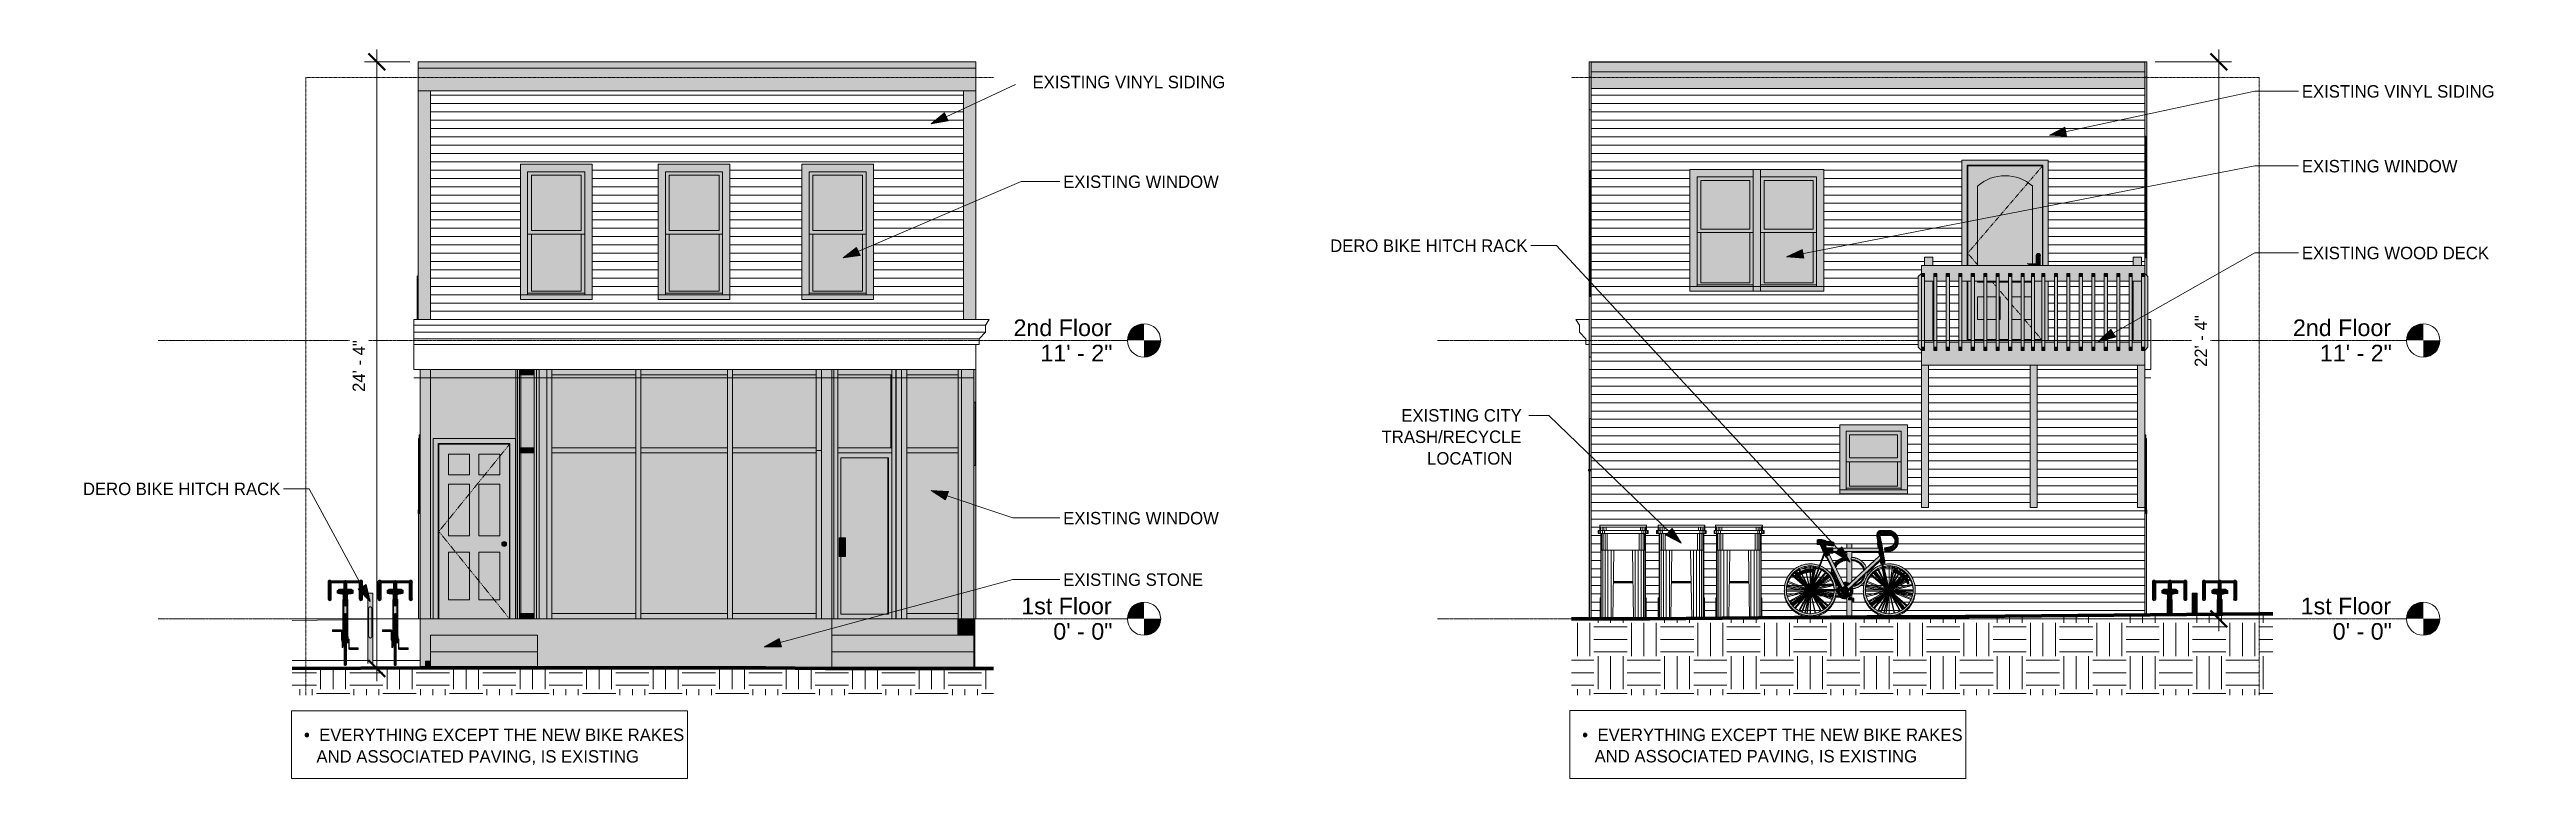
# Model space of a CAD drawing. Header units: inches. Extents: x -1460 to -268, y -77 to 274.
import ezdxf

# ---------------------------------------------------------------- set-up
doc = ezdxf.new("R2010")
doc.units = ezdxf.units.IN
doc.header["$MEASUREMENT"] = 0
for name, pattern in [('Aligning Line 1_8_', [0.25, 0.125, -0.125]), ('Dash 1_16_', [0.125, 0.0625, -0.0625]), ('Grid Line 1_2_', [0.875, 0.5, -0.125, 0.125, -0.125])]:
    doc.linetypes.add(name, pattern=pattern)
for name, color, linetype, lineweight in [('A-ANNO-DIMS', 211, 'Continuous', 9), ('A-ANNO-DIMS-64', 211, 'Continuous', 9), ('A-DOOR', 31, 'Continuous', 18), ('A-DOOR-1', 31, 'Continuous', 9), ('A-DOOR-2', 31, 'Dash 1_16_', 9), ('A-DOOR-FRAM', 31, 'Continuous', 9), ('A-DOOR-FRAM-1', 31, 'Continuous', 18), ('A-DOOR-GLAZ', 31, 'Continuous', 9), ('A-DOOR-GLAZ-1', 31, 'Continuous', 18), ('A-FLOR', 192, 'Continuous', 18), ('A-FLOR-LEVL', 51, 'Continuous', 9), ('A-FLOR-LEVL-1', 51, 'Grid Line 1_2_', 9), ('A-GENM', 5, 'Continuous', 9), ('A-GLAZ', 151, 'Continuous', 18), ('A-GLAZ-1', 151, 'Continuous', 9), ('A-GLAZ-CURT', 52, 'Continuous', 9), ('A-GLAZ-CWMG', 51, 'Continuous', 9), ('A-ROOF', 132, 'Continuous', 18), ('A-WALL', 113, 'Continuous', 18), ('A-WALL-PATT-1', 111, 'Continuous', 9), ('C-TOPO', 7, 'Continuous', 9), ('C-TOPO-1', 7, 'Continuous', 80), ('G-ANNO-SYMB', 111, 'Aligning Line 1_8_', 9), ('G-ANNO-TEXT', 231, 'Continuous', 9), ('G-ANNO-TEXT-1', 145, 'Continuous', 9), ('G-ANNO-TEXT-2', 147, 'Continuous', 9), ('G-IMPT', 8, 'Continuous', 9), ('I-WALL', 2, 'Continuous', 18), ('L-SITE', 91, 'Continuous', 9), ('Q-SPCQ', 91, 'Continuous', 9), ('S-BEAM', 12, 'Continuous', 9), ('S-COLS', 52, 'Continuous', 9), ('S-STRS', 31, 'Continuous', 9)]:
    doc.layers.add(name, color=color, linetype=linetype, lineweight=lineweight)
doc.styles.add('Arial', font='arial.ttf', dxfattribs={"height": 8})
doc.styles.add('Century Gothic', font='ufonts.com_century-gothic.ttf', dxfattribs={"height": 6})
doc.dimstyles.new('OD_-__1___Tolerance', dxfattribs={"dimscale": 12, "dimtxt": 6.26501, "dimasz": 0.666667, "dimexe": 0.5, "dimexo": 0.333333, "dimgap": 0.333333, "dimtad": 1, "dimdec": 0, "dimzin": 1, "dimdsep": 46, "dimlunit": 4, "dimtxsty": 'Century Gothic', "dimblk1": 'OBLIQUE', "dimblk2": 'OBLIQUE', "dimsah": 1, "dimcen": 0.09, "dimdle": 0.5, "dimazin": 0, "dimtfac": 1, "dimtdec": 4, "dimtix": 1, "dimtmove": 0, "dimatfit": 3, "dimfxl": 1, "dimtvp": 1, "dimtfill": 1, "dimfrac": 2, "dimtolj": 1, "dimtzin": 0, "dimarcsym": 2})
pattern_1 = [(0, (-454.274, 0), (0, 4), [])]
pattern_2 = [(0, (-476.828, 0), (16, 16), [16, -16]), (0, (-476.828, 6), (16, 16), [16, -16]), (0, (-476.828, 12), (16, 16), [16, -16]), (90, (-474.828, 14), (-16, 16), [16, -16]), (90, (-468.828, 14), (-16, 16), [16, -16]), (90, (-462.828, 14), (-16, 16), [16, -16])]

msp = doc.modelspace()

# ---------------------------------------------------------------- texts
at = {"layer": 'G-ANNO-TEXT-1', "char_height": 6, "attachment_point": 1, "style": 'Century Gothic'}
for s, insert, width in [('•', (-1337.5, -52.9), 8.887), ('EVERYTHING EXCEPT THE NEW BIKE RAKES ', (-1330.2, -52.9), 205.434), ('•', (-722.5, -52.9), 8.887), ('EVERYTHING EXCEPT THE NEW BIKE RAKES ', (-715.1, -52.9), 205.434), ('AND ASSOCIATED PAVING, IS EXISTING', (-1331.5, -63.3), 191.294), ('AND ASSOCIATED PAVING, IS EXISTING', (-716.5, -63.2), 191.294)]:
    msp.add_mtext(s, dxfattribs=dict(at, insert=insert, width=width))
at = {"layer": 'G-ANNO-TEXT-2', "char_height": 6, "attachment_point": 1, "style": 'Century Gothic'}
for s, insert, width in [('EXISTING CITY ', (-809.5, 100.9), 68.276), ('TRASH/RECYCLE ', (-819, 90.6), 79.79), ('LOCATION', (-797.1, 80.2), 53.328)]:
    msp.add_mtext(s, dxfattribs=dict(at, insert=insert, width=width))

# ---------------------------------------------------------------- blocks, each defined once
blk = doc.blocks.new('Door-Exterior-Single-Entry-Half Flat Glass-Wood_Clad - 36_ x 84_-821378-Elevation - North')
at = {"layer": 'A-DOOR'}
h = blk.add_hatch(color=256, dxfattribs=at)
h.paths.add_polyline_path([(-1281.6, 0), (-1281.6, 50.7), (-1282.4, 50.7), (-1282.4, 0)], flags=0)
h.paths.add_polyline_path([(-1282.4, 52.5), (-1282.1, 52.5), (-1282.1, 86.8), (-1282.4, 86.8), (-1282.4, 53.2)], flags=0)
at = {"layer": 'A-DOOR-1'}
for p, q in [((-1282.4, 86.8), (-1282.1, 86.8)), ((-1282.4, 52.5), (-1282.4, 86.8)), ((-1282.4, 0), (-1282.4, 50.7))]:
    blk.add_line(p, q, dxfattribs=at)
blk = doc.blocks.new('M_Door-Interior-Single-6_Panel-Wood - 36 x 80 - 34_-741659-Elevation - North')
at = {"layer": 'A-DOOR'}
for points in [[(-1275.4, 0), (-1272.9, 0), (-1272.9, 84.3), (-1238.4, 84.3), (-1238.4, 0), (-1235.8, 0), (-1235.8, 86.8), (-1275.4, 86.8), (-1275.4, 2.9)], [(-1240.4, 36), (-1240.2, 36), (-1240.4, 36.6), (-1240.9, 36.9), (-1241.5, 36.9), (-1242, 36.5), (-1242.2, 36), (-1242, 36), (-1241.7, 36.6), (-1241.2, 36.8), (-1240.6, 36.6), (-1240.4, 36)], [(-1241.5, 35.1), (-1240.9, 35.1), (-1240.4, 35.5), (-1240.2, 36), (-1240.4, 36), (-1240.6, 35.4), (-1241.2, 35.2), (-1241.7, 35.4), (-1242, 36), (-1242.2, 36), (-1242, 35.4), (-1241.7, 35.2)], [(-1240.4, 36), (-1240.6, 36.6), (-1241.2, 36.8), (-1241.7, 36.6), (-1242, 36), (-1240.4, 36)], [(-1241.2, 35.2), (-1240.6, 35.4), (-1240.4, 36), (-1242, 36), (-1241.7, 35.4), (-1241.7, 35.4)]]:
    blk.add_hatch(color=256, dxfattribs=at).paths.add_polyline_path(points, flags=0)
h = blk.add_hatch(color=256, dxfattribs=at)
h.paths.add_polyline_path([(-1258.8, 0), (-1238.6, 0), (-1238.6, 84), (-1272.6, 84), (-1272.6, 0)], flags=0)
h.paths.add_polyline_path([(-1258.8, 9.1), (-1267.9, 9.1), (-1267.9, 32.1), (-1257.9, 32.1), (-1257.9, 9.1)], flags=0)
h.paths.add_polyline_path([(-1243.3, 9.1), (-1253.3, 9.1), (-1253.3, 32.1), (-1243.3, 32.1), (-1243.3, 22.7)], flags=0)
h.paths.add_polyline_path([(-1241.2, 34.8), (-1241.5, 34.9), (-1241.8, 35), (-1242, 35.2), (-1242.2, 35.4), (-1242.3, 35.7), (-1242.4, 36), (-1242.3, 36.3), (-1242.2, 36.6), (-1242, 36.8), (-1241.7, 37.1), (-1241.5, 37.1), (-1241.2, 37.2), (-1240.9, 37.1), (-1240.6, 37), (-1240.3, 36.8), (-1240.1, 36.6), (-1240, 36.3), (-1240, 36), (-1240, 35.7), (-1240.1, 35.4), (-1240.4, 35.1), (-1240.6, 35), (-1240.9, 34.9)], flags=0)
h.paths.add_polyline_path([(-1243.3, 39.9), (-1253.3, 39.9), (-1253.3, 64.7), (-1243.3, 64.7), (-1243.3, 42.5)], flags=0)
h.paths.add_polyline_path([(-1267.9, 39.9), (-1267.9, 64.7), (-1257.9, 64.7), (-1257.9, 39.9), (-1258.8, 39.9)], flags=0)
h.paths.add_polyline_path([(-1257.9, 69.3), (-1267.9, 69.3), (-1267.9, 79.3), (-1257.9, 79.3)], flags=0)
h.paths.add_polyline_path([(-1243.3, 69.3), (-1253.3, 69.3), (-1253.3, 79.3), (-1243.3, 79.3)], flags=0)
h = blk.add_hatch(color=256, dxfattribs=at)
h.paths.add_polyline_path([(-1267.9, 9.1), (-1257.9, 9.1), (-1257.9, 32.1), (-1267.9, 32.1), (-1267.9, 22.7)], flags=0)
h.paths.add_polyline_path([(-1243.3, 9.1), (-1243.3, 32.1), (-1253.3, 32.1), (-1253.3, 9.1), (-1246.6, 9.1)], flags=0)
h.paths.add_polyline_path([(-1248.3, 39.9), (-1243.3, 39.9), (-1243.3, 64.7), (-1253.3, 64.7), (-1253.3, 39.9)], flags=0)
h.paths.add_polyline_path([(-1261.8, 39.9), (-1257.9, 39.9), (-1257.9, 64.7), (-1267.9, 64.7), (-1267.9, 39.9)], flags=0)
h.paths.add_polyline_path([(-1267.9, 69.3), (-1257.9, 69.3), (-1257.9, 79.3), (-1267.9, 79.3), (-1267.9, 76.8)], flags=0)
h.paths.add_polyline_path([(-1253.3, 69.3), (-1243.3, 69.3), (-1243.3, 79.3), (-1253.3, 79.3)], flags=0)
h = blk.add_hatch(color=256, dxfattribs=at)
h.paths.add_polyline_path([(-1241.2, 34.8), (-1240.9, 34.9), (-1240.6, 35), (-1240.3, 35.2), (-1240.1, 35.4), (-1240, 35.7), (-1240, 36.1), (-1240, 36.3), (-1240.1, 36.6), (-1240.4, 36.9), (-1240.6, 37), (-1240.9, 37.1), (-1241.2, 37.2), (-1241.5, 37.1), (-1241.8, 37), (-1242.1, 36.8), (-1242.2, 36.6), (-1242.3, 36.3), (-1242.3, 35.9), (-1242.3, 35.7), (-1242.2, 35.4), (-1242, 35.1), (-1241.8, 35), (-1241.5, 34.9)], flags=0)
h.paths.add_polyline_path([(-1241.2, 35.1), (-1241.5, 35.1), (-1242, 35.5), (-1242.2, 36), (-1242, 36.6), (-1241.5, 36.9), (-1240.9, 36.9), (-1240.4, 36.5), (-1240.2, 36), (-1240.4, 35.4), (-1240.9, 35.1), (-1241, 35.1)], flags=0)
at = {"layer": 'A-DOOR-FRAM-1'}
blk.add_hatch(color=256, dxfattribs=at).paths.add_polyline_path([(-1272.6, 0), (-1272.6, 84), (-1238.6, 84), (-1238.6, 0), (-1238.4, 0), (-1238.4, 84.3), (-1272.9, 84.3), (-1272.9, 0)], flags=0)
at = {"layer": 'A-DOOR-1'}
for p, q in [((-1275.4, 86.8), (-1275.4, 0)), ((-1235.8, 86.8), (-1275.4, 86.8)), ((-1272.9, 84.3), (-1272.9, 0)), ((-1272.9, 84.3), (-1238.4, 84.3)), ((-1238.6, 84), (-1272.6, 84)), ((-1272.6, 84), (-1272.6, 0)), ((-1238.6, 0), (-1238.6, 84)), ((-1238.4, 84.3), (-1238.4, 0)), ((-1235.8, 0), (-1235.8, 86.8)), ((-1267.9, 69.3), (-1267.9, 79.3)), ((-1267.9, 79.3), (-1257.9, 79.3)), ((-1257.9, 79.3), (-1257.9, 69.3)), ((-1253.3, 69.3), (-1253.3, 79.3)), ((-1253.3, 79.3), (-1243.3, 79.3)), ((-1243.3, 79.3), (-1243.3, 69.3)), ((-1257.9, 69.3), (-1267.9, 69.3)), ((-1267.9, 64.7), (-1257.9, 64.7)), ((-1267.9, 39.9), (-1267.9, 64.7)), ((-1257.9, 64.7), (-1257.9, 39.9)), ((-1243.3, 69.3), (-1253.3, 69.3)), ((-1253.3, 39.9), (-1253.3, 64.7)), ((-1253.3, 64.7), (-1243.3, 64.7)), ((-1243.3, 64.7), (-1243.3, 39.9)), ((-1257.9, 39.9), (-1267.9, 39.9)), ((-1243.3, 39.9), (-1253.3, 39.9)), ((-1267.9, 9.1), (-1267.9, 32.1)), ((-1267.9, 32.1), (-1257.9, 32.1)), ((-1257.9, 32.1), (-1257.9, 9.1)), ((-1253.3, 9.1), (-1253.3, 32.1)), ((-1253.3, 32.1), (-1243.3, 32.1)), ((-1243.3, 32.1), (-1243.3, 9.1)), ((-1257.9, 9.1), (-1267.9, 9.1)), ((-1243.3, 9.1), (-1253.3, 9.1))]:
    blk.add_line(p, q, dxfattribs=at)
for radius, start, end in [(1.18, 360, 180), (1.18, 180, 360), (0.984, 0, 180), (0.984, 180, 360), (0.806, 0, 180), (0.806, 180, 0)]:
    blk.add_arc((-1241.2, 36), radius, start, end, dxfattribs=at)
at = {"layer": 'A-DOOR-2'}
for p, q in [((-1238.6, 84), (-1272.6, 42)), ((-1272.6, 42), (-1238.6, 0))]:
    blk.add_line(p, q, dxfattribs=at)
at = {"layer": 'A-DOOR-FRAM'}
for p, q in [((-1272.6, 84), (-1272.6, 0)), ((-1272.6, 84), (-1238.6, 84)), ((-1238.6, 84), (-1238.6, 0))]:
    blk.add_line(p, q, dxfattribs=at)
blk = doc.blocks.new('M_Double Hung with Trim - 29_ x 60_ _ 23_-822686-Elevation - North')
at = {"layer": 'A-GLAZ'}
for points in [[(-1229.9, 156), (-1229.9, 215.2), (-1202.4, 215.2), (-1202.4, 156), (-1198.9, 156), (-1198.9, 218.8), (-1233.4, 218.8), (-1233.4, 156), (-1233.2, 156)], [(-1204.1, 186.9), (-1204.1, 213.5), (-1228.1, 213.5), (-1228.1, 186.9), (-1216.6, 186.9)], [(-1216.6, 156.7), (-1202.4, 156.7), (-1202.4, 185.1), (-1204.1, 185.1), (-1204.1, 157.7), (-1228.1, 157.7), (-1228.1, 185.1), (-1229.9, 185.1), (-1229.9, 156.7), (-1218.8, 156.7)], [(-1216.6, 157.7), (-1204.1, 157.7), (-1204.1, 185.1), (-1228.1, 185.1), (-1228.1, 157.7)], [(-1233.4, 153.7), (-1198.9, 153.7), (-1198.9, 156), (-1233.4, 156)], [(-1216.6, 156), (-1202.4, 156), (-1202.4, 156.7), (-1229.9, 156.7), (-1229.9, 156)]]:
    blk.add_hatch(color=256, dxfattribs=at).paths.add_polyline_path(points, flags=0)
h = blk.add_hatch(color=256, dxfattribs=at)
h.paths.add_polyline_path([(-1229.9, 185.1), (-1202.4, 185.1), (-1202.4, 215.2), (-1229.9, 215.2), (-1229.9, 201)], flags=0)
h.paths.add_polyline_path([(-1228.1, 186.9), (-1228.1, 213.5), (-1204.1, 213.5), (-1204.1, 186.9), (-1216.6, 186.9)], flags=0)
at = {"layer": 'A-GLAZ-1'}
for p, q in [((-1233.4, 218.8), (-1233.4, 156)), ((-1198.9, 218.8), (-1233.4, 218.8)), ((-1229.9, 215.2), (-1202.4, 215.2)), ((-1229.9, 156), (-1229.9, 215.2)), ((-1202.4, 215.2), (-1202.4, 156)), ((-1198.9, 156), (-1198.9, 218.8)), ((-1228.1, 213.5), (-1204.1, 213.5)), ((-1228.1, 186.9), (-1228.1, 213.5)), ((-1204.1, 213.5), (-1204.1, 186.9)), ((-1229.9, 185.1), (-1202.4, 185.1)), ((-1204.1, 186.9), (-1228.1, 186.9)), ((-1228.1, 157.7), (-1228.1, 185.1)), ((-1204.1, 185.1), (-1204.1, 157.7)), ((-1198.9, 156), (-1233.4, 156)), ((-1233.4, 156), (-1233.4, 153.7)), ((-1202.4, 156.7), (-1229.9, 156.7)), ((-1204.1, 157.7), (-1228.1, 157.7)), ((-1198.9, 153.7), (-1198.9, 156)), ((-1233.4, 153.7), (-1198.9, 153.7))]:
    blk.add_line(p, q, dxfattribs=at)
blk = doc.blocks.new('Fixed with Trim - 50 X 26-763996-Elevation - North')
at = {"layer": 'A-GLAZ'}
blk.add_hatch(color=256, dxfattribs=at).paths.add_polyline_path([(-1015.2, 73.7), (-1014.5, 73.7), (-1014.5, 104.2), (-1015.2, 104.2), (-1015.2, 82.1)], flags=0)
at = {"layer": 'A-GLAZ-1'}
for p, q in [((-1015.2, 104.2), (-1014.5, 104.2)), ((-1014.5, 104.2), (-1014.5, 73.7)), ((-1015.2, 73.7), (-1014.5, 73.7))]:
    blk.add_line(p, q, dxfattribs=at)
blk = doc.blocks.new('2 x 12 - 2 x 12-673014-Elevation - North')
at = {"layer": 'A-GENM'}
blk.add_hatch(color=256, dxfattribs=at).paths.add_polyline_path([(-1283.1, 144), (-1282.6, 144), (-1282.6, 165.3), (-1283.1, 164.7)], flags=0)
for p, q in [((-1282.6, 165.3), (-1283.1, 164.7)), ((-1283.1, 164.7), (-1283.1, 144))]:
    blk.add_line(p, q, dxfattribs=at)
blk = doc.blocks.new('System Panel - Glazed-761733-Elevation - North')
at = {"layer": 'A-GLAZ-CURT'}
blk.add_hatch(color=256, dxfattribs=at).paths.add_polyline_path([(-1091, 2.5), (-1091, 79.8), (-1131.3, 79.8), (-1131.3, 2.5)], flags=0)
blk = doc.blocks.new('System Panel - Glazed-761734-Elevation - North')
at = {"layer": 'A-GLAZ-CURT'}
blk.add_hatch(color=256, dxfattribs=at).paths.add_polyline_path([(-1175.4, 2.5), (-1133.8, 2.5), (-1133.8, 79.8), (-1175.4, 79.8), (-1175.4, 42.5)], flags=0)
blk = doc.blocks.new('System Panel - Glazed-762222-Elevation - North')
at = {"layer": 'A-GLAZ-CURT'}
blk.add_hatch(color=256, dxfattribs=at).paths.add_polyline_path([(-1091, 82.3), (-1091, 117.5), (-1131.3, 117.5), (-1131.3, 82.3)], flags=0)
blk = doc.blocks.new('System Panel - Glazed-762223-Elevation - North')
at = {"layer": 'A-GLAZ-CURT'}
blk.add_hatch(color=256, dxfattribs=at).paths.add_polyline_path([(-1133.8, 82.3), (-1133.8, 117.5), (-1175.4, 117.5), (-1175.4, 82.3), (-1174.5, 82.3)], flags=0)
blk = doc.blocks.new('Rectangular Mullion - 2_5_ x 5_ rectangular  Alum Dark-762224-Elevation - North')
at = {"layer": 'A-GLAZ-CWMG'}
blk.add_hatch(color=256, dxfattribs=at).paths.add_polyline_path([(-1088.5, 81), (-1088.5, 120), (-1091, 120), (-1091, 81), (-1090.1, 81)], flags=0)
for p, q in [((-1091, 81), (-1091, 120)), ((-1088.5, 81), (-1088.5, 120)), ((-1088.5, 81), (-1091, 81))]:
    blk.add_line(p, q, dxfattribs=at)
blk = doc.blocks.new('Rectangular Mullion - 2_5_ x 5_ rectangular  Alum Dark-744685-Elevation - North')
at = {"layer": 'A-GLAZ-CWMG'}
blk.add_hatch(color=256, dxfattribs=at).paths.add_polyline_path([(-1218.2, 117.5), (-1177.9, 117.5), (-1177.9, 120), (-1218.2, 120)], flags=0)
for p, q in [((-1218.2, 117.5), (-1218.2, 120)), ((-1177.9, 120), (-1177.9, 117.5)), ((-1177.9, 117.5), (-1218.2, 117.5))]:
    blk.add_line(p, q, dxfattribs=at)
blk = doc.blocks.new('Rectangular Mullion - 2_5_ x 5_ rectangular  Alum Dark-761738-Elevation - North')
at = {"layer": 'A-GLAZ-CWMG'}
blk.add_hatch(color=256, dxfattribs=at).paths.add_polyline_path([(-1218.2, 0), (-1218.2, 81), (-1220.7, 81), (-1220.7, 0)], flags=0)
for p, q in [((-1220.7, 81), (-1220.7, 0)), ((-1218.2, 81), (-1218.2, 0))]:
    blk.add_line(p, q, dxfattribs=at)
blk = doc.blocks.new('Rectangular Mullion - 2_5_ x 5_ rectangular  Alum Dark-744684-Elevation - North')
at = {"layer": 'A-GLAZ-CWMG'}
blk.add_hatch(color=256, dxfattribs=at).paths.add_polyline_path([(-1131.3, 0), (-1091, 0), (-1091, 2.5), (-1131.3, 2.5)], flags=0)
for p, q in [((-1131.3, 0), (-1131.3, 2.5)), ((-1131.3, 2.5), (-1091, 2.5)), ((-1091, 2.5), (-1091, 0))]:
    blk.add_line(p, q, dxfattribs=at)
blk = doc.blocks.new('Rectangular Mullion - 2_5_ x 5_ rectangular  Alum Dark-761731-Elevation - North')
at = {"layer": 'A-GLAZ-CWMG'}
blk.add_hatch(color=256, dxfattribs=at).paths.add_polyline_path([(-1175.4, 0), (-1175.4, 81), (-1177.9, 81), (-1177.9, 0)], flags=0)
for p, q in [((-1177.9, 81), (-1177.9, 0)), ((-1175.4, 81), (-1175.4, 0))]:
    blk.add_line(p, q, dxfattribs=at)
blk = doc.blocks.new('Rectangular Mullion - 2_5_ x 5_ rectangular  Alum Dark-744686-Elevation - North')
at = {"layer": 'A-GLAZ-CWMG'}
blk.add_hatch(color=256, dxfattribs=at).paths.add_polyline_path([(-1091, 79.8), (-1091, 82.3), (-1131.3, 82.3), (-1131.3, 79.8)], flags=0)
for p, q in [((-1131.3, 79.8), (-1131.3, 82.3)), ((-1091, 82.3), (-1131.3, 82.3)), ((-1091, 79.8), (-1131.3, 79.8)), ((-1091, 82.3), (-1091, 79.8))]:
    blk.add_line(p, q, dxfattribs=at)
blk = doc.blocks.new('Rectangular Mullion - 2_5_ x 5_ rectangular  Alum Dark-744687-Elevation - North')
at = {"layer": 'A-GLAZ-CWMG'}
blk.add_hatch(color=256, dxfattribs=at).paths.add_polyline_path([(-1133.8, 79.8), (-1133.8, 82.3), (-1175.4, 82.3), (-1175.4, 79.8), (-1174.5, 79.8)], flags=0)
for p, q in [((-1175.4, 79.8), (-1175.4, 82.3)), ((-1133.8, 82.3), (-1175.4, 82.3)), ((-1133.8, 79.8), (-1175.4, 79.8)), ((-1133.8, 82.3), (-1133.8, 79.8))]:
    blk.add_line(p, q, dxfattribs=at)
blk = doc.blocks.new('Rectangular Mullion - 2_5_ x 5_ rectangular  Alum Dark-744688-Elevation - North')
at = {"layer": 'A-GLAZ-CWMG'}
blk.add_hatch(color=256, dxfattribs=at).paths.add_polyline_path([(-1175.4, 0), (-1133.8, 0), (-1133.8, 2.5), (-1175.4, 2.5)], flags=0)
for p, q in [((-1175.4, 0), (-1175.4, 2.5)), ((-1175.4, 2.5), (-1133.8, 2.5)), ((-1133.8, 2.5), (-1133.8, 0))]:
    blk.add_line(p, q, dxfattribs=at)
blk = doc.blocks.new('Rectangular Mullion - 2_5_ x 5_ rectangular  Alum Dark-762225-Elevation - North')
at = {"layer": 'A-GLAZ-CWMG'}
blk.add_hatch(color=256, dxfattribs=at).paths.add_polyline_path([(-1218.2, 81), (-1218.2, 120), (-1220.7, 120), (-1220.7, 81)], flags=0)
for p, q in [((-1220.7, 120), (-1220.7, 81)), ((-1218.2, 120), (-1218.2, 81))]:
    blk.add_line(p, q, dxfattribs=at)
blk = doc.blocks.new('Rectangular Mullion - 2_5_ x 5_ rectangular  Alum Dark-744689-Elevation - North')
at = {"layer": 'A-GLAZ-CWMG'}
blk.add_hatch(color=256, dxfattribs=at).paths.add_polyline_path([(-1133.8, 117.5), (-1133.8, 120), (-1175.4, 120), (-1175.4, 117.5), (-1174.5, 117.5)], flags=0)
for p, q in [((-1175.4, 117.5), (-1175.4, 120)), ((-1133.8, 120), (-1133.8, 117.5)), ((-1133.8, 117.5), (-1175.4, 117.5))]:
    blk.add_line(p, q, dxfattribs=at)
blk = doc.blocks.new('Rectangular Mullion - 2_5_ x 5_ rectangular Alum Dark-761740-Elevation - North')
at = {"layer": 'A-GLAZ-CWMG'}
blk.add_hatch(color=256, dxfattribs=at).paths.add_polyline_path([(-1091, 0), (-1088.5, 0), (-1088.5, 81), (-1091, 81)], flags=0)
for p, q in [((-1091, 81), (-1088.5, 81)), ((-1091, 0), (-1091, 81)), ((-1088.5, 0), (-1088.5, 81))]:
    blk.add_line(p, q, dxfattribs=at)
blk = doc.blocks.new('Rectangular Mullion - 2_5_ x 5_ rectangular  Alum Dark-762221-Elevation - North')
at = {"layer": 'A-GLAZ-CWMG'}
blk.add_hatch(color=256, dxfattribs=at).paths.add_polyline_path([(-1175.4, 81), (-1175.4, 120), (-1177.9, 120), (-1177.9, 81)], flags=0)
for p, q in [((-1177.9, 120), (-1177.9, 81)), ((-1175.4, 120), (-1175.4, 81))]:
    blk.add_line(p, q, dxfattribs=at)
blk = doc.blocks.new('System Panel - Glazed-761745-Elevation - North')
at = {"layer": 'A-GLAZ-CURT'}
blk.add_hatch(color=256, dxfattribs=at).paths.add_polyline_path([(-1022.7, 2.5), (-1022.7, 79.8), (-1047.5, 79.8), (-1047.5, 2.5), (-1026.9, 2.5)], flags=0)
blk = doc.blocks.new('System Panel - Glazed-762358-Elevation - North')
at = {"layer": 'A-GLAZ-CURT'}
blk.add_hatch(color=256, dxfattribs=at).paths.add_polyline_path([(-1047.5, 82.3), (-1022.7, 82.3), (-1022.7, 117.5), (-1047.5, 117.5)], flags=0)
blk = doc.blocks.new('Rectangular Mullion - 2_5_ x 5_ rectangular  Alum Dark-762279-Elevation - North')
at = {"layer": 'A-GLAZ-CWMG'}
blk.add_hatch(color=256, dxfattribs=at).paths.add_polyline_path([(-1021.6, 81), (-1021.2, 81), (-1021.2, 120), (-1022.7, 120), (-1022.7, 81)], flags=0)
blk.add_line((-1022.7, 81), (-1022.7, 120), dxfattribs=at)
blk = doc.blocks.new('Rectangular Mullion - 2_5_ x 5_ rectangular  Alum Dark-745026-Elevation - North')
at = {"layer": 'A-GLAZ-CWMG'}
blk.add_hatch(color=256, dxfattribs=at).paths.add_polyline_path([(-1047.5, 117.5), (-1022.7, 117.5), (-1022.7, 120), (-1047.5, 120)], flags=0)
for p, q in [((-1047.5, 117.5), (-1047.5, 120)), ((-1022.7, 120), (-1022.7, 117.5)), ((-1022.7, 117.5), (-1047.5, 117.5))]:
    blk.add_line(p, q, dxfattribs=at)
blk = doc.blocks.new('Rectangular Mullion - 2_5_ x 5_ rectangular  Alum Dark-745027-Elevation - North')
at = {"layer": 'A-GLAZ-CWMG'}
blk.add_hatch(color=256, dxfattribs=at).paths.add_polyline_path([(-1026.9, 0), (-1022.7, 0), (-1022.7, 2.5), (-1047.5, 2.5), (-1047.5, 0)], flags=0)
for p, q in [((-1047.5, 0), (-1047.5, 2.5)), ((-1047.5, 2.5), (-1022.7, 2.5)), ((-1022.7, 2.5), (-1022.7, 0))]:
    blk.add_line(p, q, dxfattribs=at)
blk = doc.blocks.new('Rectangular Mullion - 2_5_ x 5_ rectangular  Alum Dark-745028-Elevation - North')
at = {"layer": 'A-GLAZ-CWMG'}
blk.add_hatch(color=256, dxfattribs=at).paths.add_polyline_path([(-1022.7, 79.8), (-1022.7, 82.3), (-1047.5, 82.3), (-1047.5, 79.8), (-1026.9, 79.8)], flags=0)
for p, q in [((-1047.5, 79.8), (-1047.5, 82.3)), ((-1022.7, 82.3), (-1047.5, 82.3)), ((-1022.7, 79.8), (-1047.5, 79.8)), ((-1022.7, 82.3), (-1022.7, 79.8))]:
    blk.add_line(p, q, dxfattribs=at)
blk = doc.blocks.new('Rectangular Mullion - 2_5_ x 5_ rectangular  Alum Dark-761744-Elevation - North')
at = {"layer": 'A-GLAZ-CWMG'}
blk.add_hatch(color=256, dxfattribs=at).paths.add_polyline_path([(-1021.6, 0), (-1021.2, 0), (-1021.2, 81), (-1022.7, 81), (-1022.7, 0)], flags=0)
blk.add_line((-1022.7, 0), (-1022.7, 81), dxfattribs=at)
blk = doc.blocks.new('System Panel - Glazed-761747-Elevation - North')
at = {"layer": 'A-GLAZ-CURT'}
blk.add_hatch(color=256, dxfattribs=at).paths.add_polyline_path([(-1233.1, 2.5), (-1226.7, 2.5), (-1226.7, 79.8), (-1233.1, 79.8), (-1233.1, 2.9)], flags=0)
blk.add_line((-1233.1, 79.8), (-1233.1, 2.5), dxfattribs=at)
blk = doc.blocks.new('System Panel - Glazed-762278-Elevation - North')
at = {"layer": 'A-GLAZ-CURT'}
blk.add_hatch(color=256, dxfattribs=at).paths.add_polyline_path([(-1226.7, 82.3), (-1226.7, 117.5), (-1233.1, 117.5), (-1233.1, 82.3)], flags=0)
blk.add_line((-1233.1, 117.5), (-1233.1, 82.3), dxfattribs=at)
blk = doc.blocks.new('Rectangular Mullion - 2_5_ x 5_ rectangular  Alum Dark-V1-Elevation - North')
at = {"layer": 'A-GLAZ-CWMG'}
blk.add_hatch(color=256, dxfattribs=at).paths.add_polyline_path([(-1225.7, 81), (-1225.7, 120), (-1226.7, 120), (-1226.7, 81)], flags=0)
for p, q in [((-1226.7, 81), (-1226.7, 120)), ((-1225.7, 81), (-1225.7, 120))]:
    blk.add_line(p, q, dxfattribs=at)
blk = doc.blocks.new('Rectangular Mullion - 2_5_ x 5_ rectangular  Alum Dark-741725-Elevation - North')
at = {"layer": 'A-GLAZ-CWMG'}
blk.add_hatch(color=256, dxfattribs=at).paths.add_polyline_path([(-1226.7, 117.5), (-1226.7, 120), (-1233.8, 120), (-1233.8, 117.5)], flags=0)
for p, q in [((-1233.8, 117.5), (-1233.8, 120)), ((-1226.7, 120), (-1226.7, 117.5)), ((-1226.7, 117.5), (-1233.8, 117.5))]:
    blk.add_line(p, q, dxfattribs=at)
blk = doc.blocks.new('Rectangular Mullion - 2_5_ x 5_ rectangular  Alum Dark-V2-Elevation - North')
at = {"layer": 'A-GLAZ-CWMG'}
for points in [[(-1233.8, 0), (-1233.8, 81), (-1234.7, 81), (-1234.7, 0)], [(-1233.1, 2.5), (-1233.1, 79.8), (-1233.8, 79.8), (-1233.8, 2.5)]]:
    blk.add_hatch(color=256, dxfattribs=at).paths.add_polyline_path(points, flags=0)
for p, q in [((-1234.7, 81), (-1234.7, 0)), ((-1233.8, 81), (-1233.8, 0))]:
    blk.add_line(p, q, dxfattribs=at)
blk = doc.blocks.new('Rectangular Mullion - 2_5_ x 5_ rectangular  Alum Dark-741726-Elevation - North')
at = {"layer": 'A-GLAZ-CWMG'}
blk.add_hatch(color=256, dxfattribs=at).paths.add_polyline_path([(-1233.8, 0), (-1226.7, 0), (-1226.7, 2.5), (-1233.8, 2.5)], flags=0)
for p, q in [((-1233.8, 0), (-1233.8, 2.5)), ((-1233.8, 2.5), (-1226.7, 2.5)), ((-1226.7, 2.5), (-1226.7, 0))]:
    blk.add_line(p, q, dxfattribs=at)
blk = doc.blocks.new('Rectangular Mullion - 2_5_ x 5_ rectangular  Alum Dark-741727-Elevation - North')
at = {"layer": 'A-GLAZ-CWMG'}
blk.add_hatch(color=256, dxfattribs=at).paths.add_polyline_path([(-1226.7, 79.8), (-1226.7, 82.3), (-1233.8, 82.3), (-1233.8, 79.8)], flags=0)
for p, q in [((-1233.8, 79.8), (-1233.8, 82.3)), ((-1226.7, 82.3), (-1233.8, 82.3)), ((-1226.7, 79.8), (-1233.8, 79.8)), ((-1226.7, 82.3), (-1226.7, 79.8))]:
    blk.add_line(p, q, dxfattribs=at)
blk = doc.blocks.new('Rectangular Mullion - 2_5_ x 5_ rectangular  Alum Dark-V3-Elevation - North')
at = {"layer": 'A-GLAZ-CWMG'}
for points in [[(-1233.8, 81), (-1233.8, 120), (-1234.7, 120), (-1234.7, 81)], [(-1233.1, 82.3), (-1233.1, 117.5), (-1233.8, 117.5), (-1233.8, 82.3)]]:
    blk.add_hatch(color=256, dxfattribs=at).paths.add_polyline_path(points, flags=0)
for p, q in [((-1234.7, 120), (-1234.7, 81)), ((-1233.8, 120), (-1233.8, 81))]:
    blk.add_line(p, q, dxfattribs=at)
blk = doc.blocks.new('Rectangular Mullion - 2_5_ x 5_ rectangular  Alum Dark-V4-Elevation - North')
at = {"layer": 'A-GLAZ-CWMG'}
blk.add_hatch(color=256, dxfattribs=at).paths.add_polyline_path([(-1226.7, 0), (-1225.7, 0), (-1225.7, 81), (-1226.7, 81), (-1226.7, 2.9)], flags=0)
for p, q in [((-1226.7, 0), (-1226.7, 81)), ((-1225.7, 0), (-1225.7, 81))]:
    blk.add_line(p, q, dxfattribs=at)
blk = doc.blocks.new('Generic Models 3 - Generic Models 3-708446-Elevation - North')
at = {"layer": 'A-GENM'}
for p, q in [((-1284.6, 141.4), (-1284.6, 144)), ((-1284.6, 144), (-1007.8, 144)), ((-1009.6, 141.4), (-1007.8, 144)), ((-1284.6, 137.9), (-1284.6, 141.4)), ((-1009.6, 141.4), (-1284.6, 141.4)), ((-1284.6, 134.7), (-1284.6, 137.9)), ((-1009.6, 137.9), (-1284.6, 137.9)), ((-1284.6, 132), (-1284.6, 134.7)), ((-1012.7, 134.7), (-1284.6, 134.7)), ((-1284.6, 132), (-1012.7, 132)), ((-1284.6, 120), (-1284.6, 132)), ((-1014.2, 120), (-1014.2, 132)), ((-1012.7, 134.7), (-1009.6, 137.9)), ((-1012.7, 132), (-1012.7, 134.7)), ((-1009.6, 137.9), (-1009.6, 141.4)), ((-1014.2, 120), (-1284.6, 120)), ((-1284.6, 115.9), (-1015.2, 115.9))]:
    blk.add_line(p, q, dxfattribs=at)
blk = doc.blocks.new('M_Door-Curtain-Wall-Single-Storefront R - M_Door-Curtain-Wall-Single-Storefront R-762535-Elevation - North')
at = {"layer": 'A-DOOR'}
for points in [[(-1080, 30), (-1079.2, 30), (-1079.2, 39), (-1080, 39)], [(-1078.3, 30), (-1078.2, 30), (-1078.2, 39), (-1079.2, 39), (-1079.2, 30), (-1078.5, 30)], [(-1078.2, 30), (-1076.9, 30), (-1076.9, 39), (-1078.2, 39)]]:
    blk.add_hatch(color=256, dxfattribs=at).paths.add_polyline_path(points, flags=0)
at = {"layer": 'A-DOOR-FRAM-1'}
h = blk.add_hatch(color=256, dxfattribs=at)
h.paths.add_polyline_path([(-1080.7, 0), (-1054.7, 0), (-1054.7, 79.8), (-1080.7, 79.7), (-1080.7, 0)], flags=0)
h.paths.add_polyline_path([(-1056.3, 2.2), (-1079.2, 2.2), (-1079.2, 30), (-1080, 30), (-1080, 39), (-1079.2, 39), (-1079.2, 77.5), (-1056.3, 77.5), (-1056.3, 2.9)], flags=0)
blk.add_hatch(color=256, dxfattribs=at).paths.add_polyline_path([(-1056.6, 2.2), (-1056.3, 2.2), (-1056.3, 77.5), (-1056.6, 77.5), (-1056.6, 2.8)], flags=0)
at = {"layer": 'A-DOOR-GLAZ-1'}
blk.add_hatch(color=256, dxfattribs=at).paths.add_polyline_path([(-1079.2, 2.2), (-1056.6, 2.2), (-1056.6, 77.5), (-1079.2, 77.5), (-1079.2, 39), (-1076.9, 39), (-1076.9, 30), (-1079.2, 30), (-1079.2, 2.9)], flags=0)
at = {"layer": 'A-DOOR-1'}
for p, q in [((-1080, 39), (-1079.2, 39)), ((-1080, 39), (-1080, 30)), ((-1079.2, 39), (-1078.2, 39)), ((-1078.2, 39), (-1076.9, 39)), ((-1076.9, 39), (-1076.9, 30)), ((-1079.2, 30), (-1080, 30)), ((-1078.2, 30), (-1079.2, 30)), ((-1076.9, 30), (-1078.2, 30))]:
    blk.add_line(p, q, dxfattribs=at)
at = {"layer": 'A-DOOR-FRAM'}
for p, q in [((-1079.2, 77.5), (-1056.3, 77.5)), ((-1079.2, 39), (-1079.2, 77.5)), ((-1056.3, 77.5), (-1056.3, 2.2)), ((-1054.7, 0), (-1054.7, 79.8)), ((-1079.2, 2.2), (-1079.2, 30)), ((-1056.3, 2.2), (-1079.2, 2.2))]:
    blk.add_line(p, q, dxfattribs=at)
at = {"layer": 'A-DOOR-GLAZ'}
blk.add_line((-1056.6, 2.2), (-1056.6, 77.5), dxfattribs=at)
blk = doc.blocks.new('System Panel - Glazed-762536-Elevation - North')
at = {"layer": 'A-GLAZ-CURT'}
blk.add_hatch(color=256, dxfattribs=at).paths.add_polyline_path([(-1055.1, 82.3), (-1055.1, 117.5), (-1080.7, 117.5), (-1080.7, 82.3)], flags=0)
blk.add_line((-1055.1, 82.3), (-1055.1, 117.5), dxfattribs=at)
blk = doc.blocks.new('Rectangular Mullion - 2_5_ x 5_ rectangular  Alum Dark-762537-Elevation - North')
at = {"layer": 'A-GLAZ-CWMG'}
blk.add_hatch(color=256, dxfattribs=at).paths.add_polyline_path([(-1082.5, 0), (-1080.7, 0), (-1080.7, 81), (-1082.5, 81), (-1082.5, 2.9)], flags=0)
for p, q in [((-1082.5, 81), (-1082.5, 0)), ((-1080.7, 0), (-1080.7, 81))]:
    blk.add_line(p, q, dxfattribs=at)
blk = doc.blocks.new('Rectangular Mullion - 2_5_ x 5_ rectangular  Alum Dark-762538-Elevation - North')
at = {"layer": 'A-GLAZ-CWMG'}
blk.add_hatch(color=256, dxfattribs=at).paths.add_polyline_path([(-1080.7, 81), (-1080.7, 120), (-1082.5, 120), (-1082.5, 81)], flags=0)
for p, q in [((-1082.5, 120), (-1082.5, 81)), ((-1080.7, 81), (-1080.7, 120))]:
    blk.add_line(p, q, dxfattribs=at)
blk = doc.blocks.new('Rectangular Mullion - 2_5_ x 5_ rectangular  Alum Dark-762539-Elevation - North')
at = {"layer": 'A-GLAZ-CWMG'}
for points in [[(-1052.8, 81), (-1052.8, 120), (-1054.6, 120), (-1054.6, 81)], [(-1054.6, 82.3), (-1054.6, 117.5), (-1055.1, 117.5), (-1055.1, 82.3)]]:
    blk.add_hatch(color=256, dxfattribs=at).paths.add_polyline_path(points, flags=0)
for p, q in [((-1054.6, 120), (-1054.6, 81)), ((-1052.8, 81), (-1052.8, 120))]:
    blk.add_line(p, q, dxfattribs=at)
blk = doc.blocks.new('Rectangular Mullion - 2_5_ x 5_ rectangular  Alum Dark-762540-Elevation - North')
at = {"layer": 'A-GLAZ-CWMG'}
for points in [[(-1054.7, 0), (-1054.6, 0), (-1054.6, 79.8), (-1054.7, 79.8), (-1054.7, 2.2)], [(-1052.8, 0), (-1052.8, 81), (-1054.6, 81), (-1054.6, 0)]]:
    blk.add_hatch(color=256, dxfattribs=at).paths.add_polyline_path(points, flags=0)
for p, q in [((-1054.6, 81), (-1054.6, 0)), ((-1052.8, 0), (-1052.8, 81))]:
    blk.add_line(p, q, dxfattribs=at)
blk = doc.blocks.new('HSS-Round Hollow Structural Section-Column - HSS6X0_250-745754-Elevation - North')
at = {"layer": 'S-COLS'}
for points in [[(-1019.9, 0), (-1018.2, 0), (-1018.2, 120), (-1021.2, 120), (-1021.2, 0), (-1020.4, 0)], [(-1018.2, 0), (-1015.2, 0), (-1015.2, 120), (-1018.2, 120), (-1018.2, 2.9)]]:
    blk.add_hatch(color=256, dxfattribs=at).paths.add_polyline_path(points, flags=0)
for p, q in [((-1021.2, 120), (-1021.2, 0)), ((-1015.2, 0), (-1015.2, 120))]:
    blk.add_line(p, q, dxfattribs=at)
blk = doc.blocks.new('Rectangular Mullion - 2_5_ x 5_ rectangular  Alum Dark-762515-Elevation - North')
at = {"layer": 'A-GLAZ-CWMG'}
blk.add_hatch(color=256, dxfattribs=at).paths.add_polyline_path([(-1080.7, 79.8), (-1054.6, 79.8), (-1054.6, 82.2), (-1080.7, 82.2)], flags=0)
for p, q in [((-1080.7, 79.8), (-1080.7, 82.2)), ((-1054.6, 82.2), (-1080.7, 82.2)), ((-1080.7, 79.8), (-1054.6, 79.8)), ((-1054.6, 82.2), (-1054.6, 79.8))]:
    blk.add_line(p, q, dxfattribs=at)
blk = doc.blocks.new('Rectangular Mullion - 2_5_ x 5_ rectangular  Alum Dark-762523-Elevation - North')
at = {"layer": 'A-GLAZ-CWMG'}
blk.add_hatch(color=256, dxfattribs=at).paths.add_polyline_path([(-1080.7, 117.5), (-1054.6, 117.5), (-1054.6, 120), (-1080.7, 120)], flags=0)
for p, q in [((-1080.7, 117.5), (-1080.7, 120)), ((-1054.6, 120), (-1054.6, 117.5)), ((-1080.7, 117.5), (-1054.6, 117.5))]:
    blk.add_line(p, q, dxfattribs=at)
blk = doc.blocks.new('Walls 1 - Walls 1-766609-Elevation - North')
at = {"layer": 'A-WALL'}
for points in [[(-1276.6, 144), (-1276.6, 254.1), (-1282.6, 254.1), (-1282.6, 144)], [(-1014.2, 144), (-1014.2, 254.1), (-1020.2, 254.1), (-1020.2, 144)]]:
    blk.add_hatch(color=256, dxfattribs=at).paths.add_polyline_path(points, flags=0)
for p, q in [((-1282.6, 144), (-1282.6, 254.1)), ((-1276.6, 144), (-1276.6, 254.1)), ((-1020.2, 144), (-1020.2, 254.1)), ((-1014.2, 144), (-1014.2, 254.1))]:
    blk.add_line(p, q, dxfattribs=at)
blk = doc.blocks.new('Walls 2 - Walls 2-766990-Elevation - North')
at = {"layer": 'A-WALL'}
for points in [[(-1090.1, 265.1), (-1014.2, 265.1), (-1014.2, 268.1), (-1282.6, 268.1), (-1282.6, 265.1), (-1132.3, 265.1)], [(-1090.1, 254.1), (-1014.2, 254.1), (-1014.2, 265.1), (-1282.6, 265.1), (-1282.6, 254.1), (-1132.3, 254.1)]]:
    blk.add_hatch(color=256, dxfattribs=at).paths.add_polyline_path(points, flags=0)
for p, q in [((-1282.6, 265.1), (-1282.6, 268.1)), ((-1282.6, 268.1), (-1014.2, 268.1)), ((-1282.6, 254.1), (-1282.6, 265.1)), ((-1282.6, 265.1), (-1014.2, 265.1)), ((-1014.2, 268.1), (-1014.2, 265.1)), ((-1014.2, 265.1), (-1014.2, 254.1)), ((-1282.6, 254.1), (-1014.2, 254.1))]:
    blk.add_line(p, q, dxfattribs=at)
blk = doc.blocks.new('Walls 3 - Walls 1-767673-Elevation - North')
at = {"layer": 'A-WALL'}
blk.add_hatch(color=256, dxfattribs=at).paths.add_polyline_path([(-1015.2, 0), (-1014.2, 0), (-1014.2, 120), (-1015.2, 120), (-1015.2, 104.2), (-1014.5, 104.2), (-1014.5, 73.7), (-1015.2, 73.7), (-1015.2, 2.9)], flags=0)
for q in [(-1014.2, 120), (-1014.7, 0)]:
    blk.add_line((-1014.2, 0), q, dxfattribs=at)
blk = doc.blocks.new('Bicycle_4878 - Bicycle_4878-776584-Elevation - North')
at = {"layer": 'Q-SPCQ'}
for points in [[(-1301.1, 17), (-1300.9, 17), (-1300.7, 17.1), (-1300.6, 17.2), (-1301.2, 17.3), (-1301.5, 17.5), (-1301.6, 17.6), (-1301.6, 17.7), (-1301.6, 17.9), (-1301.5, 18), (-1301.4, 18.1), (-1301.3, 18.1), (-1301.2, 18.2), (-1301, 18.2), (-1300.6, 18.3), (-1300.7, 18.4), (-1301, 18.5), (-1301.1, 18.5), (-1301.3, 18.5), (-1301.5, 18.4), (-1301.6, 18.3), (-1301.8, 18.1), (-1301.8, 17.9), (-1301.9, 17.7), (-1301.8, 17.5), (-1301.7, 17.3), (-1301.6, 17.2), (-1301.5, 17.1), (-1301.3, 17)], [(-1300.4, 9.9), (-1300.4, 17.2), (-1300.6, 17.2), (-1300.8, 17.1), (-1301, 17), (-1301.2, 17), (-1301.4, 17.1), (-1301.6, 17.2), (-1301.7, 17.3), (-1301.8, 17.4), (-1301.9, 17.7), (-1301.8, 10.1), (-1301.7, 10.3), (-1301.6, 10.4), (-1301.4, 10.5), (-1301.2, 10.6), (-1301, 10.6), (-1300.9, 10.6), (-1300.7, 10.4), (-1300.5, 10.3), (-1300.4, 10.1), (-1300.4, 10)], [(-1301.8, 17.9), (-1301.8, 18.1), (-1301.6, 18.3), (-1301.4, 18.4), (-1301.3, 18.5), (-1301, 18.5), (-1300.8, 18.4), (-1300.7, 18.4), (-1300.5, 18.3), (-1300.7, 18.4), (-1300.8, 18.5), (-1301.1, 18.5), (-1301.2, 18.5), (-1301.5, 18.4), (-1301.6, 18.4), (-1301.8, 18.1)], [(-1294.4, 17.7), (-1294.4, 17.9), (-1294.3, 18.1), (-1294.3, 18.2), (-1300.1, 18.2), (-1300.1, 17.7), (-1294.4, 17.7)], [(-1300.1, 17.2), (-1294.4, 17.2), (-1294.4, 17.7), (-1300.1, 17.7), (-1300.1, 17.3)], [(-1297.5, 12.3), (-1297.4, 12.3), (-1297.2, 12.4), (-1296.8, 12.4), (-1295, 12.5), (-1293.6, 12.5), (-1293.6, 13.8), (-1296.2, 13.8), (-1297.2, 13.7), (-1297.4, 13.6), (-1297.5, 12.8)], [(-1294.6, 11.7), (-1294.6, 12.2), (-1294.5, 12.2), (-1294.3, 12.3), (-1293.9, 12.3), (-1292.9, 12.3), (-1292.6, 12.2), (-1292.6, 12.2), (-1292.6, 11.7), (-1292.2, 11.8), (-1291.7, 12), (-1291.1, 12), (-1290.2, 12.1), (-1289.9, 12.2), (-1289.8, 12.3), (-1289.8, 12.3), (-1290, 12.4), (-1290.5, 12.4), (-1292.2, 12.5), (-1295, 12.5), (-1296.8, 12.4), (-1297.4, 12.3), (-1297.5, 12.3), (-1297.4, 12.2), (-1297, 12.1), (-1296.1, 12), (-1295.4, 11.9), (-1294.6, 11.7)], [(-1297.4, 13.6), (-1297.1, 13.7), (-1296.2, 13.8), (-1294.3, 13.8), (-1293.6, 13.8), (-1294.1, 14.3), (-1296.1, 14.3), (-1296.4, 14.2), (-1296.7, 14), (-1297, 13.9), (-1297.3, 13.7)], [(-1293.6, 6.1), (-1293.1, 6.1), (-1292.8, 6.3), (-1292.7, 6.3), (-1292.6, 6.4), (-1292.7, 8.8), (-1292.8, 8.5), (-1292.7, 9.2), (-1292.6, 9.3), (-1292.6, 9.3), (-1292.6, 12.2), (-1292.7, 12.2), (-1292.9, 12.3), (-1293.1, 12.3), (-1293.6, 12.2), (-1294.4, 12.3), (-1294.6, 12.2), (-1294.6, 12.2), (-1294.6, 9.4), (-1294.6, 9.4), (-1294.4, 8.7), (-1294.4, 8.6), (-1294.6, 8.8), (-1294.6, 8.9), (-1294.6, 6.4), (-1294.4, 6.2), (-1294.3, 6.2), (-1294.1, 6.1), (-1293.9, 6.1)], [(-1293.6, 16.3), (-1293.1, 16.3), (-1292.9, 16.4), (-1292.9, 16.4), (-1292.9, 18), (-1293, 18.2), (-1293.1, 18.4), (-1293.2, 18.5), (-1293.4, 18.6), (-1293.6, 18.6), (-1293.8, 18.6), (-1294, 18.5), (-1294.1, 18.4), (-1294.3, 18.2), (-1294.3, 17.9), (-1294.4, 17.4), (-1294.3, 16.4), (-1294.1, 16.3), (-1293.8, 16.3)], [(-1292.9, 14.3), (-1292.9, 16.4), (-1293.1, 16.3), (-1293.6, 16.3), (-1294.1, 16.3), (-1294.3, 16.4), (-1294.4, 16.4), (-1294.3, 14.3), (-1292.9, 14.3)], [(-1293.6, 13.8), (-1293.1, 14.3), (-1294.1, 14.3), (-1293.8, 14)], [(-1293.6, 12.2), (-1293.1, 12.3), (-1294.1, 12.3), (-1293.9, 12.3)], [(-1289.8, 13.6), (-1290.5, 14), (-1290.9, 14.2), (-1291.4, 14.3), (-1292.3, 14.3), (-1293.1, 14.3), (-1293.6, 13.8), (-1291.1, 13.8), (-1290, 13.7), (-1289.9, 13.7)], [(-1289.8, 12.3), (-1289.8, 13.6), (-1290, 13.7), (-1291.1, 13.8), (-1293.1, 13.8), (-1293.6, 13.8), (-1293.6, 12.5), (-1291.2, 12.4), (-1290, 12.4), (-1289.8, 12.3)], [(-1292.9, 17.7), (-1287.1, 17.7), (-1287.1, 18.2), (-1293, 18.2), (-1292.9, 18), (-1292.9, 17.7)], [(-1287.1, 17.2), (-1287.1, 17.7), (-1292.9, 17.7), (-1292.9, 17.2), (-1287.8, 17.2)], [(-1285.6, 17.7), (-1285.7, 17.9), (-1285.7, 18.1), (-1285.8, 18.1), (-1286, 18.2), (-1286.1, 18.2), (-1286.3, 18.2), (-1287, 18.2), (-1287.1, 18.2), (-1287.1, 17.7), (-1285.7, 17.7)], [(-1287.1, 17.2), (-1287, 17.3), (-1285.9, 17.3), (-1285.8, 17.4), (-1285.7, 17.5), (-1285.7, 17.5), (-1285.6, 17.6), (-1285.6, 17.7), (-1287.1, 17.7), (-1287.1, 17.3)], [(-1285.4, 9.9), (-1285.4, 17.5), (-1285.5, 17.3), (-1285.7, 17.2), (-1285.8, 17.1), (-1286, 17), (-1286.2, 17), (-1286.4, 17.1), (-1286.6, 17.2), (-1286.7, 17.3), (-1286.9, 17.2), (-1286.8, 10.1), (-1286.7, 10.3), (-1286.6, 10.4), (-1286.4, 10.5), (-1286.2, 10.6), (-1286, 10.6), (-1285.9, 10.6), (-1285.7, 10.4), (-1285.5, 10.3), (-1285.5, 10.2), (-1285.4, 10)], [(-1286.1, 17), (-1285.9, 17), (-1285.7, 17.1), (-1285.6, 17.2), (-1285.5, 17.4), (-1285.4, 17.5), (-1285.4, 17.7), (-1285.4, 17.9), (-1285.5, 18.1), (-1285.6, 18.3), (-1285.7, 18.4), (-1285.9, 18.5), (-1286.1, 18.5), (-1286.3, 18.5), (-1286.6, 18.3), (-1286.7, 18.2), (-1286.4, 18.2), (-1286.1, 18.2), (-1285.9, 18.2), (-1285.8, 18.1), (-1285.7, 18), (-1285.7, 17.9), (-1285.6, 17.9), (-1285.6, 17.7), (-1285.7, 17.5), (-1285.7, 17.4), (-1285.8, 17.3), (-1286, 17.3), (-1286.1, 17.2), (-1286.2, 17.2), (-1286.3, 17.2), (-1286.7, 17.3), (-1286.6, 17.2), (-1286.5, 17.1), (-1286.3, 17)], [(-1285.4, 17.9), (-1285.5, 18.2), (-1285.7, 18.4), (-1285.9, 18.5), (-1286.1, 18.5), (-1286.2, 18.5), (-1286.5, 18.4), (-1286.6, 18.4), (-1286.6, 18.3), (-1286.4, 18.4), (-1286.3, 18.5), (-1286, 18.5), (-1285.8, 18.4), (-1285.7, 18.4), (-1285.5, 18.2), (-1285.5, 18.1)], [(-1301.9, 9.4), (-1301.8, 9.7), (-1301.8, 9.8), (-1301.6, 10), (-1301.5, 10.1), (-1301.3, 10.1), (-1301.1, 10.2), (-1300.9, 10.1), (-1300.7, 10.1), (-1300.5, 9.9), (-1300.4, 9.7), (-1300.4, 9.5), (-1300.4, 9.4), (-1300.4, 10.1), (-1300.5, 10.3), (-1300.7, 10.4), (-1300.8, 10.5), (-1301, 10.6), (-1301.2, 10.6), (-1301.4, 10.5), (-1301.6, 10.4), (-1301.7, 10.3), (-1301.8, 10.2), (-1301.9, 10), (-1301.9, 9.7), (-1301.9, 9.6)], [(-1301.1, 8.7), (-1300.9, 8.7), (-1300.7, 8.8), (-1300.6, 8.9), (-1300.5, 9.1), (-1300.4, 9.2), (-1300.4, 9.4), (-1300.4, 9.6), (-1300.5, 9.8), (-1300.6, 10), (-1300.7, 10.1), (-1301, 10.2), (-1301.1, 10.2), (-1301.3, 10.1), (-1301.5, 10.1), (-1301.6, 10), (-1301.8, 9.8), (-1301.8, 9.6), (-1301.9, 9.4), (-1301.8, 9.2), (-1301.8, 9.1), (-1301.6, 8.9), (-1301.5, 8.8), (-1301.3, 8.7)], [(-1294.6, -8.6), (-1294.5, -8.6), (-1294.5, 3.2), (-1294.6, 3.2), (-1294.6, -8.6)], [(-1294.4, -8.6), (-1294.4, -8.6), (-1294.4, 1.6), (-1294.4, 3.2), (-1294.5, 3.2), (-1294.5, -8.6), (-1294.4, -8.6)], [(-1294.1, -9), (-1294.1, 2), (-1293.9, 2.3), (-1293.8, 2.4), (-1293.6, 2.5), (-1293.3, 2.3), (-1293.1, 2), (-1293.1, -9), (-1293, -9), (-1292.9, -8.8), (-1292.9, -8.7), (-1292.9, 6.2), (-1293, 6.2), (-1293.3, 6.1), (-1293.6, 6.1), (-1293.9, 6.1), (-1294.3, 6.2), (-1294.4, 6.2), (-1294.3, -8.8), (-1294.3, -8.9), (-1294.2, -9), (-1294.2, -9)], [(-1293.9, -10), (-1293.1, -10), (-1293.1, 2), (-1293.3, 2.3), (-1293.3, 2.3), (-1293.6, 2.5), (-1294, 2.3), (-1294.1, 1.9), (-1294.1, -10), (-1294, -10)], [(-1292.9, -8.6), (-1292.7, -8.6), (-1292.8, 3.2), (-1292.8, 3.2), (-1292.9, 3.2), (-1292.9, -8.3)], [(-1292.7, -8.6), (-1292.6, -8.6), (-1292.7, 3.2), (-1292.7, 3.2), (-1292.7, -8.3)], [(-1292.5, -9), (-1292.4, -9), (-1292.4, 9.2), (-1292.5, 9.2), (-1292.6, 9.2), (-1292.6, 9), (-1292.6, 8.7), (-1292.6, -9), (-1292.5, -9)], [(-1286.9, 9.4), (-1286.8, 9.7), (-1286.8, 9.8), (-1286.6, 10), (-1286.5, 10.1), (-1286.3, 10.1), (-1286.1, 10.2), (-1285.9, 10.1), (-1285.7, 10.1), (-1285.5, 9.9), (-1285.4, 9.7), (-1285.4, 9.5), (-1285.4, 9.4), (-1285.4, 10.1), (-1285.5, 10.3), (-1285.7, 10.4), (-1285.8, 10.5), (-1286, 10.6), (-1286.2, 10.6), (-1286.4, 10.5), (-1286.6, 10.4), (-1286.7, 10.3), (-1286.8, 10.2), (-1286.8, 10), (-1286.9, 9.9)], [(-1286.1, 8.7), (-1285.9, 8.7), (-1285.7, 8.8), (-1285.6, 8.9), (-1285.5, 9.1), (-1285.4, 9.2), (-1285.4, 9.4), (-1285.4, 9.6), (-1285.5, 9.8), (-1285.6, 10), (-1285.7, 10.1), (-1285.9, 10.1), (-1286.1, 10.2), (-1286.3, 10.1), (-1286.5, 10.1), (-1286.6, 10), (-1286.8, 9.8), (-1286.8, 9.6), (-1286.9, 9.4), (-1286.8, 9.2), (-1286.8, 9.1), (-1286.6, 8.9), (-1286.5, 8.8), (-1286.3, 8.7)], [(-1299.8, -6.1), (-1299.7, -6.1), (-1299.7, -5.3), (-1299.8, -5.3)], [(-1295.7, -6.1), (-1295.7, -5.3), (-1299.7, -5.3), (-1299.7, -6.1), (-1295.7, -6.1)], [(-1295.7, -6.1), (-1295.6, -6.1), (-1295.6, -5.3), (-1295.7, -5.3), (-1295.7, -5.8)], [(-1295.2, -5.6), (-1295.2, -5.5), (-1295.5, -5.5), (-1295.5, -5.6)], [(-1295.2, -5.5), (-1295.2, -5.5), (-1295.5, -5.5)], [(-1295.5, -5.7), (-1295.2, -5.7), (-1295.2, -5.6), (-1295.5, -5.6), (-1295.5, -5.7)], [(-1295.3, -10.3), (-1295.3, -9), (-1295.2, -9), (-1295.2, -5.7), (-1295.5, -5.7), (-1295.5, -10.3)], [(-1295.3, -10.3), (-1295.3, -10.3), (-1295.5, -10.3)], [(-1294.8, -9), (-1294.8, -6.3), (-1295.2, -6.3), (-1295.2, -9), (-1295.1, -9), (-1295.1, -7.5), (-1294.9, -7.5), (-1294.8, -9)], [(-1295.2, -13.8), (-1294.8, -13.8), (-1294.9, -12.5), (-1295.1, -12.5), (-1295.1, -11), (-1295.2, -11), (-1295.2, -13.7)], [(-1294.9, -10), (-1294.9, -7.5), (-1295.1, -7.5), (-1295.1, -10), (-1295.1, -10)], [(-1295.1, -12.5), (-1294.9, -12.5), (-1294.9, -10), (-1295.1, -10), (-1295.1, -12.4)], [(-1294.6, -8), (-1294.7, -7.9), (-1294.7, -7.9), (-1294.8, -7.9), (-1294.8, -8), (-1294.8, -8), (-1294.7, -7.9), (-1294.7, -8), (-1294.6, -8)], [(-1293.6, -22.5), (-1293.3, -22.3), (-1293.1, -22), (-1293.1, -10), (-1294.1, -10), (-1294.1, -22), (-1293.9, -22.4), (-1293.9, -22.4)], [(-1292.2, -10), (-1292, -10), (-1292, -9.9), (-1292.2, -9.9), (-1292.2, -10)], [(-1292.2, -10.2), (-1292, -10.1), (-1292, -10), (-1292.2, -10), (-1292.2, -10.2)], [(-1292, -10.2), (-1291.8, -10.2), (-1291.8, -9.8), (-1292, -9.8), (-1292, -10.1)], [(-1291.8, -14.5), (-1291.8, -10.2), (-1292, -10.2), (-1292, -14.5)], [(-1294.7, -13.4), (-1294.7, -13.3), (-1294.6, -13.3), (-1294.7, -12.1), (-1294.7, -12.1), (-1294.8, -12.1), (-1294.8, -12), (-1294.8, -12), (-1294.8, -13.3), (-1294.7, -13.3)], [(-1291.8, -14.5), (-1291.8, -14.5), (-1292, -14.5)], [(-1291.6, -14.9), (-1291.5, -14.9), (-1291.5, -14.1), (-1291.6, -14.1)], [(-1287.5, -14.9), (-1287.5, -14.1), (-1291.5, -14.1), (-1291.5, -14.9), (-1290.5, -14.9)], [(-1287.5, -14.9), (-1287.4, -14.9), (-1287.4, -14.1), (-1287.5, -14.1)]]:
    blk.add_hatch(color=256, dxfattribs=at).paths.add_polyline_path(points, flags=0)
h = blk.add_hatch(color=256, dxfattribs=at)
h.paths.add_polyline_path([(-1301.5, 17.7), (-1300.1, 17.7), (-1300.1, 18.2), (-1300.4, 18.2), (-1301.2, 18.2), (-1301.3, 18.1), (-1301.4, 18)], flags=0)
h.paths.add_polyline_path([(-1301.6, 17.7), (-1301.5, 17.7), (-1301.4, 18.2), (-1301.5, 18), (-1301.6, 17.9), (-1301.6, 17.9)], flags=0)
h = blk.add_hatch(color=256, dxfattribs=at)
h.paths.add_polyline_path([(-1301.1, 17.2), (-1300.9, 17.2), (-1300.4, 17.2), (-1300.1, 17.3), (-1300.1, 17.7), (-1301.5, 17.7), (-1301.3, 17.3), (-1301.2, 17.2), (-1301.2, 17.2)], flags=0)
h.paths.add_polyline_path([(-1301.4, 17.3), (-1301.3, 17.3), (-1301.5, 17.7), (-1301.6, 17.7), (-1301.6, 17.5), (-1301.5, 17.5), (-1301.4, 17.3), (-1301.4, 17.3)], flags=0)
h = blk.add_hatch(color=256, dxfattribs=at)
h.paths.add_polyline_path([(-1294.8, -8.2), (-1294.8, -8), (-1294.8, -8), (-1294.8, -8.2)], flags=0)
h.paths.add_polyline_path([(-1294.7, -7.9), (-1294.8, -8), (-1294.8, -8), (-1294.8, -7.9), (-1294.7, -7.9), (-1294.6, -7.9), (-1294.6, -8), (-1294.7, -8), (-1294.7, -8)], flags=0)
h.paths.add_polyline_path([(-1294.6, -9), (-1294.6, -9), (-1294.6, 9.1), (-1294.6, 9.2), (-1294.8, 9.2), (-1294.8, 9.2), (-1294.8, -8.2), (-1294.8, -8.1), (-1294.7, -8), (-1294.7, -8), (-1294.6, -8), (-1294.6, -8), (-1294.6, -8.9)], flags=0)
h = blk.add_hatch(color=256, dxfattribs=at)
h.paths.add_polyline_path([(-1292.8, 8.5), (-1292.7, 8.7), (-1292.6, 8.9), (-1292.6, 9.3), (-1292.7, 9.3), (-1292.8, 8.7)], flags=0)
h.paths.add_polyline_path([(-1294.4, 8.5), (-1294.5, 9.2), (-1294.6, 9.4), (-1294.6, 9.1), (-1294.6, 8.9), (-1294.4, 8.6), (-1294.4, 8.5)], flags=0)
h = blk.add_hatch(color=256, dxfattribs=at)
h.paths.add_polyline_path([(-1294.4, 3.2), (-1294.4, 6.2), (-1294.5, 6.3), (-1294.6, 6.4), (-1294.6, 3.2), (-1294.4, 3.2)], flags=0)
h.paths.add_polyline_path([(-1292.9, 3.2), (-1292.6, 3.2), (-1292.7, 6.4), (-1292.8, 6.2), (-1292.9, 6.2), (-1292.9, 4.1)], flags=0)
h = blk.add_hatch(color=256, dxfattribs=at)
h.paths.add_polyline_path([(-1294.1, -10), (-1294.1, -9), (-1294.6, -9.1), (-1294.6, -10), (-1294.4, -10)], flags=0)
h.paths.add_polyline_path([(-1295.3, -10), (-1295.1, -10), (-1295.1, -9), (-1295.3, -9), (-1295.3, -9.8)], flags=0)
h.paths.add_polyline_path([(-1294.8, -10), (-1294.8, -9), (-1294.9, -9.1), (-1294.9, -10)], flags=0)
h.paths.add_polyline_path([(-1293.1, -10), (-1292.4, -10), (-1292.4, -9), (-1293.1, -9), (-1293.1, -9.9)], flags=0)
h = blk.add_hatch(color=256, dxfattribs=at)
h.paths.add_polyline_path([(-1294.8, -11), (-1294.8, -10), (-1294.9, -10), (-1294.9, -11)], flags=0)
h.paths.add_polyline_path([(-1295.1, -11), (-1295.1, -10), (-1295.3, -10), (-1295.3, -11)], flags=0)
h.paths.add_polyline_path([(-1293.1, -11), (-1292.4, -11), (-1292.4, -10), (-1293.1, -10), (-1293.1, -11)], flags=0)
h.paths.add_polyline_path([(-1294.1, -11), (-1294.1, -10), (-1294.6, -10), (-1294.6, -11), (-1294.4, -11)], flags=0)
h = blk.add_hatch(color=256, dxfattribs=at)
h.paths.add_polyline_path([(-1294.7, -12.1), (-1294.7, -12.1), (-1294.6, -11.6), (-1294.6, -8), (-1294.7, -8), (-1294.7, -7.9), (-1294.8, -8), (-1294.8, -8.3), (-1294.8, -12), (-1294.7, -12)], flags=0)
h.paths.add_polyline_path([(-1294.8, -8.2), (-1294.8, -8), (-1294.8, -8), (-1294.8, -8.2)], flags=0)
h = blk.add_hatch(color=256, dxfattribs=at)
h.paths.add_polyline_path([(-1292.2, -10.2), (-1292.2, -10.1), (-1292.4, -10.1), (-1292.4, -10.2)], flags=0)
h.paths.add_polyline_path([(-1293.1, -11.6), (-1292.2, -11.6), (-1292.2, -10.2), (-1292.4, -10.2), (-1292.4, -11), (-1293.1, -11), (-1293.1, -11.5)], flags=0)
h.paths.add_polyline_path([(-1294.1, -11.6), (-1294.1, -11), (-1294.6, -11), (-1294.6, -11.6), (-1294.4, -11.6)], flags=0)
h.paths.add_polyline_path([(-1294.8, -11.6), (-1294.8, -11.6), (-1294.8, -11.6)], flags=0)
h = blk.add_hatch(color=256, dxfattribs=at)
h.paths.add_polyline_path([(-1292.2, -10.1), (-1292.2, -10), (-1292.4, -10.1)], flags=0)
h.paths.add_polyline_path([(-1292.4, -10), (-1292.2, -10), (-1292.2, -9.9), (-1292.4, -9.9), (-1292.4, -10)], flags=0)
h.paths.add_polyline_path([(-1292.2, -9.9), (-1292.2, -9.9), (-1292.4, -9.9)], flags=0)
h.paths.add_polyline_path([(-1292.4, -9.9), (-1292.2, -9.9), (-1292.2, -8.6), (-1292.4, -8.6), (-1292.4, -9.8)], flags=0)
h.paths.add_polyline_path([(-1293, -9), (-1292.6, -9), (-1292.6, -8.6), (-1292.9, -8.6), (-1292.9, -8.8), (-1292.9, -8.9), (-1293, -9)], flags=0)
h.paths.add_polyline_path([(-1294.6, -9), (-1294.2, -9), (-1294.3, -8.8), (-1294.4, -8.7), (-1294.4, -8.6), (-1294.6, -8.6), (-1294.6, -9)], flags=0)
h = blk.add_hatch(color=256, dxfattribs=at)
h.paths.add_polyline_path([(-1294.7, -12.1), (-1294.7, -12.1), (-1294.8, -12), (-1294.8, -12.1), (-1294.7, -12.1), (-1294.7, -12.1)], flags=0)
h.paths.add_polyline_path([(-1294.7, -12.1), (-1294.6, -12), (-1294.6, -12)], flags=0)
for p, q in [((-1294.2, 18.2), (-1300.1, 18.2)), ((-1300.1, 17.2), (-1294.4, 17.2)), ((-1297.5, 13.6), (-1297.5, 12.3)), ((-1294.6, 12.3), (-1294.6, 9.1)), ((-1294.4, 16.4), (-1294.4, 14.3)), ((-1294.1, 14.3), (-1293.1, 14.3)), ((-1287.1, 18.2), (-1293, 18.2)), ((-1292.9, 17.2), (-1287.1, 17.2)), ((-1292.9, 14.3), (-1292.9, 16.4)), ((-1292.6, 9.1), (-1292.6, 12.3)), ((-1289.8, 12.3), (-1289.8, 13.6)), ((-1301.9, 9.9), (-1301.9, 9.4)), ((-1300.4, 9.4), (-1300.4, 9.9)), ((-1294.8, 9.2), (-1294.8, -9)), ((-1294.6, -9), (-1294.6, 9.2)), ((-1294.6, 9.1), (-1294.6, 7.9)), ((-1294.4, 9.2), (-1294.4, -8.8)), ((-1292.9, -8.8), (-1292.9, 9.2)), ((-1292.6, 9.2), (-1292.6, -9)), ((-1292.6, 7.9), (-1292.6, 9.1)), ((-1292.4, -9), (-1292.4, 9.2)), ((-1286.9, 9.9), (-1286.9, 9.4)), ((-1285.4, 9.4), (-1285.4, 9.9)), ((-1299.8, -5.3), (-1299.7, -5.3)), ((-1299.8, -6.1), (-1299.8, -5.3)), ((-1299.7, -6.1), (-1299.8, -6.1)), ((-1299.7, -5.3), (-1295.7, -5.3)), ((-1299.7, -6.1), (-1299.7, -5.3)), ((-1295.7, -6.1), (-1299.7, -6.1)), ((-1295.7, -5.3), (-1295.6, -5.3)), ((-1295.7, -6.1), (-1295.7, -5.3)), ((-1295.6, -6.1), (-1295.7, -6.1)), ((-1295.6, -5.3), (-1295.6, -6.1)), ((-1295.2, -5.5), (-1295.5, -5.5)), ((-1295.5, -5.6), (-1295.5, -5.5)), ((-1295.5, -5.5), (-1295.5, -5.5)), ((-1295.5, -5.5), (-1295.5, -5.5)), ((-1295.5, -5.5), (-1295.5, -5.5)), ((-1295.2, -5.5), (-1295.5, -5.5)), ((-1295.5, -5.7), (-1295.5, -5.6)), ((-1295.5, -10.3), (-1295.5, -5.7)), ((-1295.2, -5.7), (-1295.5, -5.7)), ((-1295.5, -9.9), (-1295.5, -9.9)), ((-1295.5, -10), (-1295.5, -10)), ((-1295.5, -10), (-1295.5, -10)), ((-1295.5, -10.2), (-1295.5, -10.2)), ((-1295.5, -10.3), (-1295.3, -10.3)), ((-1295.5, -10.3), (-1295.5, -10.3)), ((-1295.5, -10.3), (-1295.5, -10.3)), ((-1295.3, -10.3), (-1295.5, -10.3)), ((-1295.1, -9), (-1295.3, -9)), ((-1295.3, -10), (-1295.3, -9)), ((-1295.3, -11), (-1295.3, -10)), ((-1295.3, -11), (-1295.1, -11)), ((-1295.2, -5.5), (-1295.2, -5.5)), ((-1295.2, -5.5), (-1295.2, -5.5)), ((-1295.2, -5.5), (-1295.2, -5.5)), ((-1295.2, -5.5), (-1295.2, -5.6)), ((-1295.2, -5.6), (-1295.2, -5.7)), ((-1295.2, -5.7), (-1295.2, -7.1)), ((-1294.8, -6.3), (-1295.2, -6.3)), ((-1295.2, -9), (-1295.2, -7.1)), ((-1295.2, -13.8), (-1295.2, -11)), ((-1294.9, -7.5), (-1295.1, -7.5)), ((-1295.1, -10), (-1295.1, -7.5)), ((-1295.1, -12.5), (-1295.1, -10)), ((-1294.9, -7.5), (-1294.9, -10)), ((-1294.8, -9), (-1294.9, -9)), ((-1294.9, -10), (-1294.9, -12.5)), ((-1294.9, -11), (-1294.8, -11)), ((-1294.8, -7.7), (-1294.8, -8)), ((-1294.8, -11), (-1294.8, -13.8)), ((-1294.8, -12), (-1294.8, -11.9)), ((-1294.6, -8), (-1294.6, -7.7)), ((-1294.3, -8.6), (-1294.6, -8.6)), ((-1294.1, -9), (-1294.6, -9)), ((-1294.6, -11), (-1294.1, -11)), ((-1294.6, -11.6), (-1294.1, -11.6)), ((-1293.6, -8.5), (-1293.6, -8.4)), ((-1293.6, -8.4), (-1293.6, -8.5)), ((-1293.6, -10.1), (-1293.6, -10)), ((-1293.6, -10), (-1293.6, -10.1)), ((-1293.6, -10.1), (-1293.6, -10.1)), ((-1293.6, -10.1), (-1293.6, -10.1)), ((-1292.4, -9), (-1293.1, -9)), ((-1293.1, -11), (-1292.4, -11)), ((-1293.1, -11.6), (-1292.2, -11.6)), ((-1292.6, -8.6), (-1293, -8.6)), ((-1292.2, -8.6), (-1292.4, -8.6)), ((-1292.4, -9), (-1292.4, -10)), ((-1292.4, -10), (-1292.4, -11)), ((-1292.3, -10.2), (-1292.3, -10.2)), ((-1292.2, -8.6), (-1292.2, -10.1)), ((-1292, -9.9), (-1292.2, -9.9)), ((-1292.2, -10.1), (-1292.2, -11.6)), ((-1292.2, -10.2), (-1292, -10.2)), ((-1291.8, -9.8), (-1292, -9.8)), ((-1292, -10.2), (-1292, -9.8)), ((-1292, -14.5), (-1292, -10.2)), ((-1292, -10.2), (-1291.8, -10.2)), ((-1291.8, -9.8), (-1291.8, -10.2)), ((-1291.7, -9.9), (-1291.8, -9.9)), ((-1291.8, -10.2), (-1291.7, -10.2)), ((-1291.8, -10.2), (-1291.8, -14.5)), ((-1291.7, -10), (-1291.7, -10)), ((-1291.7, -10), (-1291.7, -10)), ((-1295.2, -13.8), (-1294.8, -13.8)), ((-1295.1, -12.5), (-1294.9, -12.5)), ((-1294.8, -12), (-1294.8, -13.3)), ((-1294.6, -13.3), (-1294.6, -12)), ((-1292, -14.6), (-1292, -14.5)), ((-1291.8, -14.5), (-1292, -14.5)), ((-1292, -14.6), (-1291.8, -14.6)), ((-1292, -14.6), (-1292, -14.6)), ((-1291.8, -14.5), (-1291.8, -14.6)), ((-1291.8, -14.6), (-1291.8, -14.6)), ((-1291.6, -14.1), (-1291.5, -14.1)), ((-1291.6, -14.1), (-1291.6, -14.9)), ((-1291.5, -14.9), (-1291.6, -14.9)), ((-1291.5, -14.1), (-1287.5, -14.1)), ((-1291.5, -14.9), (-1291.5, -14.1)), ((-1287.5, -14.9), (-1291.5, -14.9)), ((-1287.5, -14.1), (-1287.4, -14.1)), ((-1287.5, -14.9), (-1287.5, -14.1)), ((-1287.4, -14.9), (-1287.5, -14.9)), ((-1287.4, -14.9), (-1287.4, -14.1))]:
    blk.add_line(p, q, dxfattribs=at)
at = {"layer": 'Q-SPCQ', "flags": 128}
for points in [[(-1301.9, 17.8), (-1301.9, 17.8), (-1301.9, 17.9), (-1301.9, 17.9), (-1301.9, 17.9), (-1301.8, 18), (-1301.8, 18), (-1301.8, 18), (-1301.8, 18), (-1301.8, 18.1), (-1301.8, 18.1), (-1301.8, 18.1), (-1301.8, 18.1), (-1301.8, 18.2), (-1301.7, 18.2), (-1301.7, 18.2), (-1301.7, 18.2), (-1301.7, 18.3), (-1301.7, 18.3), (-1301.7, 18.3), (-1301.6, 18.3), (-1301.6, 18.4), (-1301.6, 18.4), (-1301.6, 18.4), (-1301.5, 18.4), (-1301.5, 18.4), (-1301.5, 18.4), (-1301.5, 18.5), (-1301.4, 18.5), (-1301.4, 18.5), (-1301.4, 18.5), (-1301.4, 18.5), (-1301.3, 18.5), (-1301.3, 18.5), (-1301.3, 18.5), (-1301.2, 18.5), (-1301.2, 18.5), (-1301.2, 18.5), (-1301.2, 18.5), (-1301.1, 18.5), (-1301.1, 18.5), (-1301.1, 18.5), (-1301, 18.5), (-1301, 18.5), (-1301, 18.5), (-1300.9, 18.5), (-1300.9, 18.5), (-1300.9, 18.5), (-1300.9, 18.5), (-1300.8, 18.5), (-1300.8, 18.5), (-1300.8, 18.5), (-1300.7, 18.5), (-1300.7, 18.4), (-1300.7, 18.4), (-1300.7, 18.4), (-1300.6, 18.4), (-1300.6, 18.4), (-1300.6, 18.4), (-1300.6, 18.3), (-1300.6, 18.3), (-1300.5, 18.3), (-1300.5, 18.3), (-1300.5, 18.2), (-1300.5, 18.2), (-1300.5, 18.2), (-1300.5, 18.2), (-1300.4, 18.1), (-1300.4, 18.1), (-1300.4, 18.1), (-1300.4, 18.1), (-1300.4, 18), (-1300.4, 18), (-1300.4, 18), (-1300.4, 17.9), (-1300.4, 17.9), (-1300.4, 17.9), (-1300.4, 17.8), (-1300.4, 17.8)], [(-1301.9, 9.9), (-1301.9, 9.9), (-1301.9, 9.9), (-1301.9, 10), (-1301.9, 10), (-1301.9, 10.1), (-1301.9, 10.1), (-1301.9, 10.2), (-1301.9, 10.3), (-1301.9, 10.4), (-1301.9, 10.4), (-1301.9, 10.5), (-1301.9, 10.6), (-1301.9, 10.7), (-1301.9, 10.8), (-1301.9, 10.9), (-1301.9, 11.1), (-1301.9, 11.2), (-1301.9, 11.3), (-1301.9, 11.4), (-1301.9, 11.6), (-1301.9, 11.7), (-1301.9, 11.8), (-1301.9, 12), (-1301.9, 12.1), (-1301.9, 12.3), (-1301.9, 12.4), (-1301.9, 12.6), (-1301.9, 12.7), (-1301.9, 12.9), (-1301.9, 13), (-1301.9, 13.2), (-1301.9, 13.3), (-1301.9, 13.5), (-1301.9, 13.7), (-1301.9, 13.8), (-1301.9, 14), (-1301.9, 14.1), (-1301.9, 14.3), (-1301.9, 14.5), (-1301.9, 14.6), (-1301.9, 14.8), (-1301.9, 14.9), (-1301.9, 15.1), (-1301.9, 15.2), (-1301.9, 15.4), (-1301.9, 15.5), (-1301.9, 15.7), (-1301.9, 15.8), (-1301.9, 15.9), (-1301.9, 16.1), (-1301.9, 16.2), (-1301.9, 16.3), (-1301.9, 16.5), (-1301.9, 16.6), (-1301.9, 16.7), (-1301.9, 16.8), (-1301.9, 16.9), (-1301.9, 17), (-1301.9, 17.1), (-1301.9, 17.2), (-1301.9, 17.3), (-1301.9, 17.3), (-1301.9, 17.4), (-1301.9, 17.5), (-1301.9, 17.5), (-1301.9, 17.6), (-1301.9, 17.6), (-1301.9, 17.7), (-1301.9, 17.7), (-1301.9, 17.7), (-1301.9, 17.8), (-1301.9, 17.8), (-1301.9, 17.8), (-1301.9, 17.8), (-1301.9, 17.8)], [(-1301.9, 17.8), (-1301.9, 17.8), (-1301.9, 17.8), (-1301.9, 17.8), (-1301.9, 17.8), (-1301.9, 17.7)], [(-1300.1, 18.2), (-1300.2, 18.2), (-1300.2, 18.2), (-1300.2, 18.2), (-1300.3, 18.2), (-1300.3, 18.2), (-1300.4, 18.2), (-1300.4, 18.2), (-1300.4, 18.2), (-1300.5, 18.2), (-1300.5, 18.2), (-1300.5, 18.2), (-1300.6, 18.2), (-1300.6, 18.2), (-1300.6, 18.2), (-1300.7, 18.2), (-1300.7, 18.2), (-1300.7, 18.2), (-1300.8, 18.2), (-1300.8, 18.2), (-1300.8, 18.2), (-1300.9, 18.2), (-1300.9, 18.2), (-1300.9, 18.2), (-1300.9, 18.2), (-1301, 18.2), (-1301, 18.2), (-1301, 18.2), (-1301, 18.2), (-1301, 18.2), (-1301, 18.2), (-1301.1, 18.2), (-1301.1, 18.2), (-1301.1, 18.2), (-1301.1, 18.2), (-1301.1, 18.2), (-1301.1, 18.2), (-1301.1, 18.2), (-1301.1, 18.2), (-1301.1, 18.2)], [(-1301.1, 17.2), (-1301.1, 17.2), (-1301.1, 17.2), (-1301.1, 17.2), (-1301.1, 17.2), (-1301.1, 17.2), (-1301.1, 17.2), (-1301.1, 17.2), (-1301.1, 17.2), (-1301, 17.2), (-1301, 17.2), (-1301, 17.2), (-1301, 17.2), (-1301, 17.2), (-1301, 17.2), (-1300.9, 17.2), (-1300.9, 17.2), (-1300.9, 17.2), (-1300.9, 17.2), (-1300.8, 17.2), (-1300.8, 17.2), (-1300.8, 17.2), (-1300.7, 17.2), (-1300.7, 17.2), (-1300.7, 17.2), (-1300.7, 17.2), (-1300.6, 17.2), (-1300.6, 17.2), (-1300.5, 17.2), (-1300.5, 17.2), (-1300.5, 17.2), (-1300.4, 17.2), (-1300.4, 17.2), (-1300.4, 17.2), (-1300.3, 17.2), (-1300.3, 17.2), (-1300.2, 17.2), (-1300.2, 17.2), (-1300.2, 17.2), (-1300.1, 17.2), (-1300.1, 17.2)], [(-1300.4, 17.7), (-1300.4, 17.8), (-1300.4, 17.8), (-1300.4, 17.8), (-1300.4, 17.8)], [(-1300.4, 17.8), (-1300.4, 17.8), (-1300.4, 17.8), (-1300.4, 17.8), (-1300.4, 17.7), (-1300.4, 17.7)], [(-1300.4, 17.2), (-1300.4, 17.2), (-1300.4, 17.1), (-1300.4, 17), (-1300.4, 16.9), (-1300.4, 16.8), (-1300.4, 16.7), (-1300.4, 16.6), (-1300.4, 16.5), (-1300.4, 16.4), (-1300.4, 16.2), (-1300.4, 16.1), (-1300.4, 16), (-1300.4, 15.8), (-1300.4, 15.7), (-1300.4, 15.5), (-1300.4, 15.4), (-1300.4, 15.3), (-1300.4, 15.1), (-1300.4, 14.9), (-1300.4, 14.8), (-1300.4, 14.6), (-1300.4, 14.5), (-1300.4, 14.3), (-1300.4, 14.2), (-1300.4, 14), (-1300.4, 13.8), (-1300.4, 13.7), (-1300.4, 13.5), (-1300.4, 13.4), (-1300.4, 13.2), (-1300.4, 13), (-1300.4, 12.9), (-1300.4, 12.7), (-1300.4, 12.6), (-1300.4, 12.4), (-1300.4, 12.3), (-1300.4, 12.1), (-1300.4, 12), (-1300.4, 11.9), (-1300.4, 11.7), (-1300.4, 11.6), (-1300.4, 11.4), (-1300.4, 11.3), (-1300.4, 11.2), (-1300.4, 11.1), (-1300.4, 11), (-1300.4, 10.9), (-1300.4, 10.7), (-1300.4, 10.6), (-1300.4, 10.5), (-1300.4, 10.5), (-1300.4, 10.4), (-1300.4, 10.3), (-1300.4, 10.2), (-1300.4, 10.2), (-1300.4, 10.1), (-1300.4, 10), (-1300.4, 10), (-1300.4, 9.9), (-1300.4, 9.9), (-1300.4, 9.9), (-1300.4, 9.9)], [(-1296.5, 14.2), (-1296.9, 13.9), (-1297.4, 13.6)], [(-1294.4, 17.8), (-1294.4, 17.8), (-1294.4, 17.8), (-1294.4, 17.8), (-1294.4, 17.8), (-1294.4, 17.8), (-1294.4, 17.8), (-1294.4, 17.8), (-1294.4, 17.8), (-1294.4, 17.8), (-1294.4, 17.7), (-1294.4, 17.7), (-1294.4, 17.7), (-1294.4, 17.7), (-1294.4, 17.6), (-1294.4, 17.6), (-1294.4, 17.6), (-1294.4, 17.6), (-1294.4, 17.5), (-1294.4, 17.5), (-1294.4, 17.5), (-1294.4, 17.4), (-1294.4, 17.4), (-1294.4, 17.3), (-1294.4, 17.3), (-1294.4, 17.3), (-1294.4, 17.2), (-1294.4, 17.2), (-1294.4, 17.1), (-1294.4, 17.1), (-1294.4, 17), (-1294.4, 17), (-1294.4, 16.9), (-1294.4, 16.9), (-1294.4, 16.8), (-1294.4, 16.8), (-1294.4, 16.7), (-1294.4, 16.7), (-1294.4, 16.6), (-1294.4, 16.6), (-1294.4, 16.5), (-1294.4, 16.5), (-1294.4, 16.4), (-1294.4, 16.4), (-1294.4, 16.4)], [(-1292.9, 16.4), (-1292.9, 16.4), (-1292.9, 16.5), (-1292.9, 16.5), (-1292.9, 16.6), (-1292.9, 16.6), (-1292.9, 16.7), (-1292.9, 16.7), (-1292.9, 16.8), (-1292.9, 16.8), (-1292.9, 16.9), (-1292.9, 16.9), (-1292.9, 17), (-1292.9, 17), (-1292.9, 17.1), (-1292.9, 17.1), (-1292.9, 17.2), (-1292.9, 17.2), (-1292.9, 17.2), (-1292.9, 17.3), (-1292.9, 17.3), (-1292.9, 17.4), (-1292.9, 17.4), (-1292.9, 17.4), (-1292.9, 17.5), (-1292.9, 17.5), (-1292.9, 17.5), (-1292.9, 17.6), (-1292.9, 17.6), (-1292.9, 17.6), (-1292.9, 17.7), (-1292.9, 17.7), (-1292.9, 17.7), (-1292.9, 17.7), (-1292.9, 17.7), (-1292.9, 17.8), (-1292.9, 17.8), (-1292.9, 17.8), (-1292.9, 17.8), (-1292.9, 17.8), (-1292.9, 17.8), (-1292.9, 17.8), (-1292.9, 17.8), (-1292.9, 17.8)], [(-1289.8, 13.6), (-1290.6, 14.1), (-1290.8, 14.2)], [(-1286.1, 18.2), (-1286.1, 18.2), (-1286.1, 18.2), (-1286.1, 18.2), (-1286.1, 18.2), (-1286.1, 18.2), (-1286.1, 18.2), (-1286.2, 18.2), (-1286.2, 18.2), (-1286.2, 18.2), (-1286.2, 18.2), (-1286.2, 18.2), (-1286.2, 18.2), (-1286.2, 18.2), (-1286.3, 18.2), (-1286.3, 18.2), (-1286.3, 18.2), (-1286.3, 18.2), (-1286.4, 18.2), (-1286.4, 18.2), (-1286.4, 18.2), (-1286.4, 18.2), (-1286.5, 18.2), (-1286.5, 18.2), (-1286.5, 18.2), (-1286.6, 18.2), (-1286.6, 18.2), (-1286.6, 18.2), (-1286.7, 18.2), (-1286.7, 18.2), (-1286.8, 18.2), (-1286.8, 18.2), (-1286.8, 18.2), (-1286.9, 18.2), (-1286.9, 18.2), (-1286.9, 18.2), (-1287, 18.2), (-1287, 18.2), (-1287.1, 18.2), (-1287.1, 18.2), (-1287.1, 18.2)], [(-1287.1, 17.2), (-1287.1, 17.2), (-1287, 17.2), (-1287, 17.2), (-1287, 17.2), (-1286.9, 17.2), (-1286.9, 17.2), (-1286.8, 17.2), (-1286.8, 17.2), (-1286.8, 17.2), (-1286.7, 17.2), (-1286.7, 17.2), (-1286.7, 17.2), (-1286.6, 17.2), (-1286.6, 17.2), (-1286.5, 17.2), (-1286.5, 17.2), (-1286.5, 17.2), (-1286.5, 17.2), (-1286.4, 17.2), (-1286.4, 17.2), (-1286.4, 17.2), (-1286.3, 17.2), (-1286.3, 17.2), (-1286.3, 17.2), (-1286.3, 17.2), (-1286.3, 17.2), (-1286.2, 17.2), (-1286.2, 17.2), (-1286.2, 17.2), (-1286.2, 17.2), (-1286.2, 17.2), (-1286.2, 17.2), (-1286.1, 17.2), (-1286.1, 17.2), (-1286.1, 17.2), (-1286.1, 17.2), (-1286.1, 17.2), (-1286.1, 17.2), (-1286.1, 17.2)], [(-1286.9, 17.8), (-1286.9, 17.8), (-1286.9, 17.9), (-1286.9, 17.9), (-1286.9, 17.9), (-1286.8, 18), (-1286.8, 18), (-1286.8, 18), (-1286.8, 18), (-1286.8, 18.1), (-1286.8, 18.1), (-1286.8, 18.1), (-1286.8, 18.1), (-1286.8, 18.2), (-1286.7, 18.2), (-1286.7, 18.2), (-1286.7, 18.2), (-1286.7, 18.3), (-1286.7, 18.3), (-1286.7, 18.3), (-1286.6, 18.3), (-1286.6, 18.4), (-1286.6, 18.4), (-1286.6, 18.4), (-1286.5, 18.4), (-1286.5, 18.4), (-1286.5, 18.4), (-1286.5, 18.5), (-1286.4, 18.5), (-1286.4, 18.5), (-1286.4, 18.5), (-1286.4, 18.5), (-1286.3, 18.5), (-1286.3, 18.5), (-1286.3, 18.5), (-1286.2, 18.5), (-1286.2, 18.5), (-1286.2, 18.5), (-1286.2, 18.5), (-1286.1, 18.5), (-1286.1, 18.5), (-1286.1, 18.5), (-1286, 18.5), (-1286, 18.5), (-1286, 18.5), (-1285.9, 18.5), (-1285.9, 18.5), (-1285.9, 18.5), (-1285.9, 18.5), (-1285.8, 18.5), (-1285.8, 18.5), (-1285.8, 18.5), (-1285.7, 18.5), (-1285.7, 18.4), (-1285.7, 18.4), (-1285.7, 18.4), (-1285.6, 18.4), (-1285.6, 18.4), (-1285.6, 18.4), (-1285.6, 18.3), (-1285.6, 18.3), (-1285.5, 18.3), (-1285.5, 18.3), (-1285.5, 18.2), (-1285.5, 18.2), (-1285.5, 18.2), (-1285.5, 18.2), (-1285.4, 18.1), (-1285.4, 18.1), (-1285.4, 18.1), (-1285.4, 18.1), (-1285.4, 18), (-1285.4, 18), (-1285.4, 18), (-1285.4, 17.9), (-1285.4, 17.9), (-1285.4, 17.9), (-1285.4, 17.8), (-1285.4, 17.8), (-1285.4, 17.8)], [(-1286.9, 17.7), (-1286.9, 17.7), (-1286.9, 17.7), (-1286.9, 17.8), (-1286.9, 17.8), (-1286.9, 17.8), (-1286.9, 17.8)], [(-1286.9, 17.8), (-1286.9, 17.8), (-1286.9, 17.8), (-1286.9, 17.8), (-1286.9, 17.7)], [(-1286.9, 9.9), (-1286.9, 9.9), (-1286.9, 9.9), (-1286.9, 10), (-1286.9, 10), (-1286.9, 10.1), (-1286.9, 10.1), (-1286.9, 10.2), (-1286.9, 10.3), (-1286.9, 10.4), (-1286.9, 10.4), (-1286.9, 10.5), (-1286.9, 10.6), (-1286.9, 10.7), (-1286.9, 10.8), (-1286.9, 10.9), (-1286.9, 11.1), (-1286.9, 11.2), (-1286.9, 11.3), (-1286.9, 11.4), (-1286.9, 11.6), (-1286.9, 11.7), (-1286.9, 11.8), (-1286.9, 12), (-1286.9, 12.1), (-1286.9, 12.3), (-1286.9, 12.4), (-1286.9, 12.6), (-1286.9, 12.7), (-1286.9, 12.9), (-1286.9, 13), (-1286.9, 13.2), (-1286.9, 13.3), (-1286.9, 13.5), (-1286.9, 13.7), (-1286.9, 13.8), (-1286.9, 14), (-1286.9, 14.1), (-1286.9, 14.3), (-1286.9, 14.5), (-1286.9, 14.6), (-1286.9, 14.8), (-1286.9, 14.9), (-1286.9, 15.1), (-1286.9, 15.2), (-1286.9, 15.4), (-1286.9, 15.5), (-1286.9, 15.7), (-1286.9, 15.8), (-1286.9, 15.9), (-1286.9, 16.1), (-1286.9, 16.2), (-1286.9, 16.3), (-1286.9, 16.5), (-1286.9, 16.6), (-1286.9, 16.7), (-1286.9, 16.8), (-1286.9, 16.9), (-1286.9, 17), (-1286.9, 17.1), (-1286.9, 17.2), (-1286.9, 17.3)], [(-1285.4, 17.7), (-1285.4, 17.8), (-1285.4, 17.8), (-1285.4, 17.8), (-1285.4, 17.8), (-1285.4, 17.8)], [(-1285.4, 17.8), (-1285.4, 17.8), (-1285.4, 17.8), (-1285.4, 17.8), (-1285.4, 17.8), (-1285.4, 17.7), (-1285.4, 17.7), (-1285.4, 17.6), (-1285.4, 17.6), (-1285.4, 17.5), (-1285.4, 17.5), (-1285.4, 17.4), (-1285.4, 17.3), (-1285.4, 17.3), (-1285.4, 17.2), (-1285.4, 17.1), (-1285.4, 17), (-1285.4, 16.9), (-1285.4, 16.8), (-1285.4, 16.7), (-1285.4, 16.6), (-1285.4, 16.5), (-1285.4, 16.4), (-1285.4, 16.2), (-1285.4, 16.1), (-1285.4, 16), (-1285.4, 15.8), (-1285.4, 15.7), (-1285.4, 15.5), (-1285.4, 15.4), (-1285.4, 15.3), (-1285.4, 15.1), (-1285.4, 14.9), (-1285.4, 14.8), (-1285.4, 14.6), (-1285.4, 14.5), (-1285.4, 14.3), (-1285.4, 14.2), (-1285.4, 14), (-1285.4, 13.8), (-1285.4, 13.7), (-1285.4, 13.5), (-1285.4, 13.4), (-1285.4, 13.2), (-1285.4, 13), (-1285.4, 12.9), (-1285.4, 12.7), (-1285.4, 12.6), (-1285.4, 12.4), (-1285.4, 12.3), (-1285.4, 12.1), (-1285.4, 12), (-1285.4, 11.9), (-1285.4, 11.7), (-1285.4, 11.6), (-1285.4, 11.4), (-1285.4, 11.3), (-1285.4, 11.2), (-1285.4, 11.1), (-1285.4, 11), (-1285.4, 10.9), (-1285.4, 10.7), (-1285.4, 10.6), (-1285.4, 10.5), (-1285.4, 10.5), (-1285.4, 10.4), (-1285.4, 10.3), (-1285.4, 10.2), (-1285.4, 10.2), (-1285.4, 10.1), (-1285.4, 10), (-1285.4, 10), (-1285.4, 9.9), (-1285.4, 9.9), (-1285.4, 9.9), (-1285.4, 9.9)], [(-1294.4, 8.5), (-1294.5, 8.9), (-1294.6, 9.4)], [(-1294.4, 3.2), (-1294.4, 1.4), (-1294.4, -0.2), (-1294.4, -1.7), (-1294.4, -1.8), (-1294.4, -1.9), (-1294.4, -1.9), (-1294.4, -2), (-1294.4, -2), (-1294.4, -2.1), (-1294.4, -3.5), (-1294.4, -3.6), (-1294.4, -3.6), (-1294.4, -3.7), (-1294.4, -3.8), (-1294.4, -3.8), (-1294.4, -3.9), (-1294.4, -3.9), (-1294.4, -5.1), (-1294.4, -6.1), (-1294.4, -6.2), (-1294.4, -6.2), (-1294.4, -6.3), (-1294.4, -6.4), (-1294.4, -7.3), (-1294.4, -8.1), (-1294.4, -8.1), (-1294.4, -8.6)], [(-1294.1, 2), (-1294.1, 2), (-1294.1, 2), (-1294.1, 2), (-1294.1, 2), (-1294.1, 2.1), (-1294.1, 2.1), (-1294.1, 2.1), (-1294.1, 2.1), (-1294.1, 2.1), (-1294.1, 2.2), (-1294.1, 2.2), (-1294.1, 2.2), (-1294, 2.2), (-1294, 2.2), (-1294, 2.2), (-1294, 2.3), (-1294, 2.3), (-1294, 2.3), (-1294, 2.3), (-1294, 2.3), (-1293.9, 2.3), (-1293.9, 2.4), (-1293.9, 2.4), (-1293.9, 2.4), (-1293.9, 2.4), (-1293.9, 2.4), (-1293.8, 2.4), (-1293.8, 2.4), (-1293.8, 2.4), (-1293.8, 2.4), (-1293.8, 2.4), (-1293.8, 2.4), (-1293.7, 2.5), (-1293.7, 2.5), (-1293.7, 2.5), (-1293.7, 2.5), (-1293.7, 2.5), (-1293.6, 2.5), (-1293.6, 2.5), (-1293.6, 2.5), (-1293.6, 2.5), (-1293.6, 2.5), (-1293.5, 2.5), (-1293.5, 2.5), (-1293.5, 2.5), (-1293.5, 2.4), (-1293.5, 2.4), (-1293.4, 2.4), (-1293.4, 2.4), (-1293.4, 2.4), (-1293.4, 2.4), (-1293.4, 2.4), (-1293.4, 2.4), (-1293.3, 2.4), (-1293.3, 2.4), (-1293.3, 2.4), (-1293.3, 2.3), (-1293.3, 2.3), (-1293.3, 2.3), (-1293.2, 2.3), (-1293.2, 2.3), (-1293.2, 2.3), (-1293.2, 2.3), (-1293.2, 2.2), (-1293.2, 2.2), (-1293.2, 2.2), (-1293.2, 2.2), (-1293.2, 2.2), (-1293.1, 2.2), (-1293.1, 2.1), (-1293.1, 2.1), (-1293.1, 2.1), (-1293.1, 2.1), (-1293.1, 2.1), (-1293.1, 2), (-1293.1, 2), (-1293.1, 2), (-1293.1, 2), (-1293.1, 2)], [(-1294.1, -9), (-1294.1, -8.6), (-1294.1, -8.1), (-1294.1, -7.6), (-1294.1, -7.2), (-1294.1, -6.7), (-1294.1, -6.3), (-1294.1, -5.8), (-1294.1, -5.4), (-1294.1, -4.9), (-1294.1, -4.5), (-1294.1, -4.1), (-1294.1, -3.7), (-1294.1, -3.3), (-1294.1, -2.9), (-1294.1, -2.5), (-1294.1, -2.1), (-1294.1, -1.8), (-1294.1, -1.4), (-1294.1, -1.1), (-1294.1, -0.8), (-1294.1, -0.5), (-1294.1, -0.2), (-1294.1, 0.1), (-1294.1, 0.3), (-1294.1, 0.6), (-1294.1, 0.8), (-1294.1, 1), (-1294.1, 1.2), (-1294.1, 1.3), (-1294.1, 1.5), (-1294.1, 1.6), (-1294.1, 1.7), (-1294.1, 1.8), (-1294.1, 1.9), (-1294.1, 1.9), (-1294.1, 2), (-1294.1, 2), (-1294.1, 2)], [(-1294.1, 2), (-1294.1, 2), (-1294.1, 1.9), (-1294.1, 1.9), (-1294.1, 1.8), (-1294.1, 1.7), (-1294.1, 1.6), (-1294.1, 1.5), (-1294.1, 1.4), (-1294.1, 1.2), (-1294.1, 1), (-1294.1, 0.8), (-1294.1, 0.6), (-1294.1, 0.4), (-1294.1, 0.1), (-1294.1, -0.1), (-1294.1, -0.4), (-1294.1, -0.7), (-1294.1, -1), (-1294.1, -1.3), (-1294.1, -1.7), (-1294.1, -2), (-1294.1, -2.4), (-1294.1, -2.8), (-1294.1, -3.2), (-1294.1, -3.5), (-1294.1, -4), (-1294.1, -4.4), (-1294.1, -4.8), (-1294.1, -5.2), (-1294.1, -5.7), (-1294.1, -6.1), (-1294.1, -6.6), (-1294.1, -7.1), (-1294.1, -7.5), (-1294.1, -8), (-1294.1, -8.5), (-1294.1, -8.9), (-1294.1, -9.4), (-1294.1, -9.9), (-1294.1, -10)], [(-1293.1, -10), (-1293.1, -9.6), (-1293.1, -9.1), (-1293.1, -8.6), (-1293.1, -8.1), (-1293.1, -7.6), (-1293.1, -7.2), (-1293.1, -6.7), (-1293.1, -6.3), (-1293.1, -5.8), (-1293.1, -5.4), (-1293.1, -4.9), (-1293.1, -4.5), (-1293.1, -4.1), (-1293.1, -3.7), (-1293.1, -3.3), (-1293.1, -2.9), (-1293.1, -2.5), (-1293.1, -2.1), (-1293.1, -1.8), (-1293.1, -1.4), (-1293.1, -1.1), (-1293.1, -0.8), (-1293.1, -0.5), (-1293.1, -0.2), (-1293.1, 0.1), (-1293.1, 0.3), (-1293.1, 0.6), (-1293.1, 0.8), (-1293.1, 1), (-1293.1, 1.2), (-1293.1, 1.3), (-1293.1, 1.5), (-1293.1, 1.6), (-1293.1, 1.7), (-1293.1, 1.8), (-1293.1, 1.9), (-1293.1, 1.9), (-1293.1, 2), (-1293.1, 2), (-1293.1, 2)], [(-1293.1, 2), (-1293.1, 2), (-1293.1, 1.9), (-1293.1, 1.9), (-1293.1, 1.8), (-1293.1, 1.7), (-1293.1, 1.6), (-1293.1, 1.5), (-1293.1, 1.4), (-1293.1, 1.2), (-1293.1, 1), (-1293.1, 0.8), (-1293.1, 0.6), (-1293.1, 0.4), (-1293.1, 0.1), (-1293.1, -0.1), (-1293.1, -0.4), (-1293.1, -0.7), (-1293.1, -1), (-1293.1, -1.3), (-1293.1, -1.7), (-1293.1, -2), (-1293.1, -2.4), (-1293.1, -2.8), (-1293.1, -3.2), (-1293.1, -3.5), (-1293.1, -4), (-1293.1, -4.4), (-1293.1, -4.8), (-1293.1, -5.2), (-1293.1, -5.7), (-1293.1, -6.1), (-1293.1, -6.6), (-1293.1, -7.1), (-1293.1, -7.5), (-1293.1, -8), (-1293.1, -8.5), (-1293.1, -8.9), (-1293.1, -9)], [(-1292.9, 3.2), (-1292.9, 1.4), (-1292.9, -0.2), (-1292.9, -1.7), (-1292.9, -1.8), (-1292.9, -1.9), (-1292.9, -1.9), (-1292.9, -2), (-1292.9, -2), (-1292.9, -2.1), (-1292.9, -3.5), (-1292.9, -3.6), (-1292.9, -3.6), (-1292.9, -3.7), (-1292.9, -3.8), (-1292.9, -3.8), (-1292.9, -3.9), (-1292.9, -3.9), (-1292.9, -5.1), (-1292.9, -6.1), (-1292.9, -6.2), (-1292.9, -6.2), (-1292.9, -6.3), (-1292.9, -6.4), (-1292.9, -7.3), (-1292.9, -8.1), (-1292.9, -8.1), (-1292.9, -8.6)], [(-1292.6, 9.4), (-1292.7, 8.9), (-1292.8, 8.5)], [(-1294.8, -8), (-1294.8, -8), (-1294.8, -8.1), (-1294.8, -8.1), (-1294.8, -8.1), (-1294.8, -8.1), (-1294.8, -8.1), (-1294.8, -8.2), (-1294.8, -8.2), (-1294.8, -8.2), (-1294.8, -8.3), (-1294.8, -8.3), (-1294.8, -8.3), (-1294.8, -8.4), (-1294.8, -8.4), (-1294.8, -8.5), (-1294.8, -8.5), (-1294.8, -8.6), (-1294.8, -8.6), (-1294.8, -8.7), (-1294.8, -8.8), (-1294.8, -8.8), (-1294.8, -8.9), (-1294.8, -8.9), (-1294.8, -9), (-1294.8, -9.1), (-1294.8, -9.2), (-1294.8, -9.2), (-1294.8, -9.3), (-1294.8, -9.4), (-1294.8, -9.5), (-1294.8, -9.5), (-1294.8, -9.6), (-1294.8, -9.7), (-1294.8, -9.8), (-1294.8, -9.8), (-1294.8, -9.9), (-1294.8, -10), (-1294.8, -10.1), (-1294.8, -10.2), (-1294.8, -10.2), (-1294.8, -10.3), (-1294.8, -10.4), (-1294.8, -10.5), (-1294.8, -10.6), (-1294.8, -10.6), (-1294.8, -10.7), (-1294.8, -10.8), (-1294.8, -10.9), (-1294.8, -10.9), (-1294.8, -11), (-1294.8, -11.1), (-1294.8, -11.1), (-1294.8, -11.2), (-1294.8, -11.3), (-1294.8, -11.3), (-1294.8, -11.4), (-1294.8, -11.4), (-1294.8, -11.5), (-1294.8, -11.6), (-1294.8, -11.6), (-1294.8, -11.7), (-1294.8, -11.7), (-1294.8, -11.7), (-1294.8, -11.8), (-1294.8, -11.8), (-1294.8, -11.9), (-1294.8, -11.9), (-1294.8, -11.9), (-1294.8, -11.9), (-1294.8, -12), (-1294.8, -12), (-1294.8, -12), (-1294.8, -12)], [(-1294.6, -12), (-1294.6, -12), (-1294.6, -12), (-1294.6, -12), (-1294.6, -11.9), (-1294.6, -11.9), (-1294.6, -11.9), (-1294.6, -11.9), (-1294.6, -11.8), (-1294.6, -11.8), (-1294.6, -11.7), (-1294.6, -11.7), (-1294.6, -11.6), (-1294.6, -11.6), (-1294.6, -11.6), (-1294.6, -11.5), (-1294.6, -11.4), (-1294.6, -11.4), (-1294.6, -11.3), (-1294.6, -11.3), (-1294.6, -11.2), (-1294.6, -11.1), (-1294.6, -11.1), (-1294.6, -11), (-1294.6, -10.9), (-1294.6, -10.9), (-1294.6, -10.8), (-1294.6, -10.7), (-1294.6, -10.6), (-1294.6, -10.6), (-1294.6, -10.5), (-1294.6, -10.4), (-1294.6, -10.3), (-1294.6, -10.2), (-1294.6, -10.2), (-1294.6, -10.1), (-1294.6, -10), (-1294.6, -9.9), (-1294.6, -9.8), (-1294.6, -9.8), (-1294.6, -9.7), (-1294.6, -9.6), (-1294.6, -9.5), (-1294.6, -9.4), (-1294.6, -9.4), (-1294.6, -9.3), (-1294.6, -9.2), (-1294.6, -9.1), (-1294.6, -9.1), (-1294.6, -9), (-1294.6, -8.9), (-1294.6, -8.9), (-1294.6, -8.8), (-1294.6, -8.7), (-1294.6, -8.7), (-1294.6, -8.6), (-1294.6, -8.6), (-1294.6, -8.5), (-1294.6, -8.5), (-1294.6, -8.4), (-1294.6, -8.4), (-1294.6, -8.3), (-1294.6, -8.3), (-1294.6, -8.3), (-1294.6, -8.2), (-1294.6, -8.2), (-1294.6, -8.2), (-1294.6, -8.1), (-1294.6, -8.1), (-1294.6, -8.1), (-1294.6, -8.1), (-1294.6, -8.1), (-1294.6, -8), (-1294.6, -8)], [(-1294.6, -11.8), (-1294.6, -11.9), (-1294.6, -12)], [(-1294.1, -10), (-1294.1, -10.5), (-1294.1, -11), (-1294.1, -11.5), (-1294.1, -11.9), (-1294.1, -12.4), (-1294.1, -12.9), (-1294.1, -13.4), (-1294.1, -13.8), (-1294.1, -14.3), (-1294.1, -14.7), (-1294.1, -15.1), (-1294.1, -15.6), (-1294.1, -16), (-1294.1, -16.4), (-1294.1, -16.8), (-1294.1, -17.2), (-1294.1, -17.6), (-1294.1, -17.9), (-1294.1, -18.3), (-1294.1, -18.6), (-1294.1, -19), (-1294.1, -19.3), (-1294.1, -19.6), (-1294.1, -19.9), (-1294.1, -20.1), (-1294.1, -20.4), (-1294.1, -20.6), (-1294.1, -20.8), (-1294.1, -21), (-1294.1, -21.2), (-1294.1, -21.4), (-1294.1, -21.5), (-1294.1, -21.7), (-1294.1, -21.8), (-1294.1, -21.9), (-1294.1, -21.9), (-1294.1, -22), (-1294.1, -22), (-1294.1, -22), (-1294.1, -22)], [(-1294.1, -22), (-1294.1, -22), (-1294.1, -22), (-1294.1, -21.9), (-1294.1, -21.9), (-1294.1, -21.8), (-1294.1, -21.7), (-1294.1, -21.6), (-1294.1, -21.4), (-1294.1, -21.3), (-1294.1, -21.1), (-1294.1, -20.9), (-1294.1, -20.7), (-1294.1, -20.4), (-1294.1, -20.2), (-1294.1, -19.9), (-1294.1, -19.7), (-1294.1, -19.4), (-1294.1, -19.1), (-1294.1, -18.7), (-1294.1, -18.4), (-1294.1, -18), (-1294.1, -17.7), (-1294.1, -17.3), (-1294.1, -16.9), (-1294.1, -16.5), (-1294.1, -16.1), (-1294.1, -15.7), (-1294.1, -15.3), (-1294.1, -14.8), (-1294.1, -14.4), (-1294.1, -13.9), (-1294.1, -13.5), (-1294.1, -13), (-1294.1, -12.5), (-1294.1, -12.1), (-1294.1, -11.6), (-1294.1, -11.1), (-1294.1, -11)], [(-1293.1, -22), (-1293.1, -22), (-1293.1, -22), (-1293.1, -21.9), (-1293.1, -21.9), (-1293.1, -21.8), (-1293.1, -21.7), (-1293.1, -21.6), (-1293.1, -21.4), (-1293.1, -21.3), (-1293.1, -21.1), (-1293.1, -20.9), (-1293.1, -20.7), (-1293.1, -20.4), (-1293.1, -20.2), (-1293.1, -19.9), (-1293.1, -19.7), (-1293.1, -19.4), (-1293.1, -19.1), (-1293.1, -18.7), (-1293.1, -18.4), (-1293.1, -18), (-1293.1, -17.7), (-1293.1, -17.3), (-1293.1, -16.9), (-1293.1, -16.5), (-1293.1, -16.1), (-1293.1, -15.7), (-1293.1, -15.3), (-1293.1, -14.8), (-1293.1, -14.4), (-1293.1, -13.9), (-1293.1, -13.5), (-1293.1, -13), (-1293.1, -12.5), (-1293.1, -12.1), (-1293.1, -11.6), (-1293.1, -11.1), (-1293.1, -10.6), (-1293.1, -10.2), (-1293.1, -10)], [(-1293.1, -11), (-1293.1, -11.5), (-1293.1, -11.9), (-1293.1, -12.4), (-1293.1, -12.9), (-1293.1, -13.4), (-1293.1, -13.8), (-1293.1, -14.3), (-1293.1, -14.7), (-1293.1, -15.1), (-1293.1, -15.6), (-1293.1, -16), (-1293.1, -16.4), (-1293.1, -16.8), (-1293.1, -17.2), (-1293.1, -17.6), (-1293.1, -17.9), (-1293.1, -18.3), (-1293.1, -18.6), (-1293.1, -19), (-1293.1, -19.3), (-1293.1, -19.6), (-1293.1, -19.9), (-1293.1, -20.1), (-1293.1, -20.4), (-1293.1, -20.6), (-1293.1, -20.8), (-1293.1, -21), (-1293.1, -21.2), (-1293.1, -21.4), (-1293.1, -21.5), (-1293.1, -21.7), (-1293.1, -21.8), (-1293.1, -21.9), (-1293.1, -21.9), (-1293.1, -22), (-1293.1, -22), (-1293.1, -22), (-1293.1, -22)], [(-1294.8, -13.3), (-1294.8, -13.3), (-1294.8, -13.3), (-1294.8, -13.2), (-1294.8, -13.2), (-1294.8, -13.2)], [(-1294.6, -13.3), (-1294.6, -13.3), (-1294.6, -13.3), (-1294.6, -13.3), (-1294.6, -13.3), (-1294.6, -13.3), (-1294.6, -13.3), (-1294.6, -13.3), (-1294.6, -13.3), (-1294.6, -13.3), (-1294.6, -13.3), (-1294.6, -13.3), (-1294.6, -13.3), (-1294.6, -13.3), (-1294.6, -13.3), (-1294.6, -13.3), (-1294.6, -13.3), (-1294.7, -13.3), (-1294.7, -13.3), (-1294.7, -13.3), (-1294.7, -13.3), (-1294.7, -13.3), (-1294.7, -13.3), (-1294.7, -13.3), (-1294.7, -13.3), (-1294.7, -13.3), (-1294.7, -13.3), (-1294.7, -13.3), (-1294.7, -13.4), (-1294.7, -13.4), (-1294.7, -13.4), (-1294.7, -13.4), (-1294.7, -13.4), (-1294.7, -13.4), (-1294.7, -13.4), (-1294.7, -13.4), (-1294.7, -13.4), (-1294.7, -13.4), (-1294.7, -13.4), (-1294.7, -13.4), (-1294.7, -13.4), (-1294.7, -13.4), (-1294.7, -13.4), (-1294.7, -13.4), (-1294.7, -13.4), (-1294.7, -13.4), (-1294.7, -13.4), (-1294.8, -13.4), (-1294.8, -13.4), (-1294.8, -13.4), (-1294.8, -13.4), (-1294.8, -13.3), (-1294.8, -13.3), (-1294.8, -13.3), (-1294.8, -13.3), (-1294.8, -13.3), (-1294.8, -13.3), (-1294.8, -13.3), (-1294.8, -13.3), (-1294.8, -13.3), (-1294.8, -13.3), (-1294.8, -13.3), (-1294.8, -13.3), (-1294.8, -13.3), (-1294.8, -13.3), (-1294.8, -13.3), (-1294.8, -13.3), (-1294.8, -13.3), (-1294.8, -13.3), (-1294.8, -13.3), (-1294.8, -13.3), (-1294.8, -13.3), (-1294.8, -13.3), (-1294.8, -13.3), (-1294.8, -13.3), (-1294.8, -13.3), (-1294.8, -13.3), (-1294.8, -13.3), (-1294.8, -13.3), (-1294.8, -13.3)], [(-1294.8, -13.3), (-1294.8, -13.3), (-1294.8, -13.3)], [(-1294.6, -13.2), (-1294.6, -13.2), (-1294.6, -13.2), (-1294.6, -13.3), (-1294.6, -13.3), (-1294.6, -13.3)], [(-1294.6, -13.3), (-1294.6, -13.3), (-1294.6, -13.3)], [(-1293.1, -22), (-1293.1, -22.1), (-1293.1, -22.1), (-1293.1, -22.1), (-1293.1, -22.1), (-1293.1, -22.1), (-1293.1, -22.2), (-1293.1, -22.2), (-1293.1, -22.2), (-1293.1, -22.2), (-1293.2, -22.2), (-1293.2, -22.2), (-1293.2, -22.3), (-1293.2, -22.3), (-1293.2, -22.3), (-1293.2, -22.3), (-1293.2, -22.3), (-1293.2, -22.3), (-1293.2, -22.4), (-1293.3, -22.4), (-1293.3, -22.4), (-1293.3, -22.4), (-1293.3, -22.4), (-1293.3, -22.4), (-1293.3, -22.4), (-1293.3, -22.5), (-1293.4, -22.5), (-1293.4, -22.5), (-1293.4, -22.5), (-1293.4, -22.5), (-1293.4, -22.5), (-1293.5, -22.5), (-1293.5, -22.5), (-1293.5, -22.5), (-1293.5, -22.5), (-1293.5, -22.5), (-1293.5, -22.5), (-1293.6, -22.5), (-1293.6, -22.5), (-1293.6, -22.5), (-1293.6, -22.5), (-1293.6, -22.5), (-1293.7, -22.5), (-1293.7, -22.5), (-1293.7, -22.5), (-1293.7, -22.5), (-1293.7, -22.5), (-1293.8, -22.5), (-1293.8, -22.5), (-1293.8, -22.5), (-1293.8, -22.5), (-1293.8, -22.5), (-1293.9, -22.5), (-1293.9, -22.5), (-1293.9, -22.4), (-1293.9, -22.4), (-1293.9, -22.4), (-1293.9, -22.4), (-1294, -22.4), (-1294, -22.4), (-1294, -22.4), (-1294, -22.4), (-1294, -22.3), (-1294, -22.3), (-1294, -22.3), (-1294, -22.3), (-1294.1, -22.3), (-1294.1, -22.3), (-1294.1, -22.2), (-1294.1, -22.2), (-1294.1, -22.2), (-1294.1, -22.2), (-1294.1, -22.2), (-1294.1, -22.1), (-1294.1, -22.1), (-1294.1, -22.1), (-1294.1, -22.1), (-1294.1, -22.1), (-1294.1, -22), (-1294.1, -22)]]:
    blk.add_lwpolyline(points, dxfattribs=at)
at = {"layer": 'Q-SPCQ'}
for centre, radius, start, end in [((-1301.1, 17.7), 0.5, 240, 255), ((-1293.6, 9.1), 1, 164.8234, 180), ((-1293.6, 9.1), 1, 180, 218.3719), ((-1293.6, 9.1), 1, 321.6281, 360), ((-1293.6, 9.1), 1, 0, 15.1766)]:
    blk.add_arc(centre, radius, start, end, dxfattribs=at)
for centre, major_axis, ratio, start_param, end_param in [((-1301.1, 17.7), (0.75, 0), 0.984808, 0.721733, 3.141593), ((-1301.1, 17.7), (0.75, 0), 0.984808, 3.141593, 5.497787), ((-1293.6, 12.6), (1, 0), 0.406737, 4.18879, 5.235988), ((-1286.1, 17.7), (0.75, 0), 0.984808, 0, 2.449087), ((-1286.1, 17.7), (0.75, 0), 0.984808, 3.857092, 6.283185), ((-1301.1, 9.4), (0.75, 0), 0.984808, 0, 3.141593), ((-1301.1, 9.4), (0.75, 0), 0.984808, 3.141593, 6.283185), ((-1294.7, 9.2), (0.125, 0), 0.34202, 0.785398, 3.141593), ((-1293.6, 6.5), (1, 0), 0.406737, 3.403392, 6.021386), ((-1293.6, 3.3), (1, 0), 0.156434, 3.403392, 3.620026), ((-1293.6, 3.3), (1, 0), 0.156434, 3.665191, 3.856329), ((-1293.6, 3.3), (1, 0), 0.156434, 5.568449, 5.759587), ((-1293.6, 3.3), (1, 0), 0.156434, 5.804752, 6.021386), ((-1292.5, 9.2), (0.125, 0), 0.34202, 0, 2.356194), ((-1286.1, 9.4), (-0.75, 0), 0.984808, 3.141593, 6.283185), ((-1286.1, 9.4), (0.75, 0), 0.984808, 3.141593, 6.283185)]:
    blk.add_ellipse(centre, major_axis=major_axis, ratio=ratio, start_param=start_param, end_param=end_param, dxfattribs=at)
for points, knots in [([(-1293.6, 13.8), (-1298.1, 13.8), (-1297.7, 13.6), (-1297, 13.5), (-1296.9, 13.4)], [-0.7724372, -0.7724372, -0.7724372, -0.7724372, -0.5012721, -0.4703369, -0.4703369, -0.4703369, -0.4703369]), ([(-1293.6, 12.5), (-1298.1, 12.5), (-1297.4, 12.1), (-1295.9, 12), (-1295.3, 11.9), (-1295, 11.8), (-1294.7, 11.7), (-1294.6, 11.7)], [-0.7724372, -0.7724372, -0.7724372, -0.7724372, -0.5012721, -0.3222089, -0.1989454, -0.0939544, -0.0643698, -0.0643698, -0.0643698, -0.0643698]), ([(-1296.4, 14.2), (-1296.4, 14.2), (-1296.1, 14.3), (-1295.3, 14.3), (-1294.1, 14.3)], [0.2560969, 0.2560969, 0.2560969, 0.2560969, 0.3207509, 0.3957861, 0.3957861, 0.3957861, 0.3957861]), ([(-1294.4, 17.8), (-1294.4, 17.9), (-1294.4, 17.9), (-1294.4, 17.9), (-1294.3, 18), (-1294.3, 18), (-1294.3, 18), (-1294.3, 18)], [0, 0, 0, 0, 0.0555556, 0.0833333, 0.1111111, 0.1388889, 0.1462032, 0.1462032, 0.1462032, 0.1462032]), ([(-1294.3, 18), (-1294.3, 18), (-1294.3, 18), (-1294.3, 18.1), (-1294.3, 18.1), (-1294.3, 18.1), (-1294.3, 18.1), (-1294.3, 18.1), (-1294.3, 18.1), (-1294.3, 18.2), (-1294.3, 18.2), (-1294.3, 18.2), (-1294.3, 18.2), (-1294.3, 18.2), (-1294.3, 18.2), (-1294.3, 18.2), (-1294.3, 18.2), (-1294.2, 18.2)], [0.1657616, 0.1657616, 0.1657616, 0.1657616, 0.1666667, 0.1944444, 0.2083333, 0.2222222, 0.2361111, 0.25, 0.2777778, 0.3055556, 0.3194444, 0.3333333, 0.3472222, 0.3611111, 0.3888889, 0.4166667, 0.4444444, 0.4444444, 0.4444444, 0.4444444]), ([(-1290.3, 13.4), (-1290.3, 13.5), (-1289.6, 13.6), (-1289.1, 13.8), (-1293.6, 13.8)], [-0.3021003, -0.3021003, -0.3021003, -0.3021003, -0.2711651, 0, 0, 0, 0]), ([(-1292.6, 11.7), (-1292.5, 11.7), (-1292.2, 11.8), (-1291.9, 11.9), (-1291.3, 12), (-1289.8, 12.1), (-1289.1, 12.5), (-1293.6, 12.5)], [-0.7080674, -0.7080674, -0.7080674, -0.7080674, -0.6784828, -0.5734918, -0.4502283, -0.2711651, 0, 0, 0, 0]), ([(-1293.1, 14.3), (-1291.9, 14.3), (-1291.1, 14.3), (-1290.8, 14.2), (-1290.8, 14.2)], [0, 0, 0, 0, 0.0750352, 0.1396892, 0.1396892, 0.1396892, 0.1396892]), ([(-1293, 18.2), (-1293, 18.2), (-1293, 18.2), (-1293, 18.2), (-1293, 18.2), (-1293, 18.2), (-1292.9, 18.2), (-1292.9, 18.2), (-1292.9, 18.2), (-1292.9, 18.1), (-1292.9, 18.1), (-1292.9, 18.1), (-1292.9, 18.1), (-1292.9, 18.1), (-1292.9, 18.1), (-1292.9, 18.1), (-1292.9, 18)], [0.5555556, 0.5555556, 0.5555556, 0.5555556, 0.5833333, 0.6111111, 0.6388889, 0.6527778, 0.6666667, 0.6805556, 0.6944444, 0.7222222, 0.75, 0.7638889, 0.7777778, 0.7916667, 0.8055556, 0.8243415, 0.8243415, 0.8243415, 0.8243415]), ([(-1292.9, 18), (-1292.9, 18), (-1292.9, 18), (-1292.9, 18), (-1292.9, 17.9), (-1292.9, 17.9), (-1292.9, 17.9), (-1292.9, 17.8)], [0.85442, 0.85442, 0.85442, 0.85442, 0.8611111, 0.8888889, 0.9166667, 0.9444444, 1, 1, 1, 1]), ([(-1292.9, 17.8), (-1292.9, 17.8), (-1292.9, 17.8), (-1292.9, 17.8), (-1292.9, 17.7)], [0, 0, 0, 0, 0.5, 0.9942739, 0.9942739, 0.9942739, 0.9942739]), ([(-1294.6, 8.9), (-1294.6, 8.8), (-1294.6, 8.8), (-1294.5, 8.8), (-1294.5, 8.7)], [0.3935443, 0.3935443, 0.3935443, 0.3935443, 0.5, 0.617643, 0.617643, 0.617643, 0.617643]), ([(-1292.7, 8.7), (-1292.7, 8.8), (-1292.7, 8.8), (-1292.7, 8.8), (-1292.6, 8.9)], [0.3821708, 0.3821708, 0.3821708, 0.3821708, 0.5, 0.6065146, 0.6065146, 0.6065146, 0.6065146]), ([(-1294.2, -9), (-1294.3, -9), (-1294.3, -8.9), (-1294.4, -8.8), (-1294.4, -8.8)], [0.8100779, 0.8100779, 0.8100779, 0.8100779, 0.8611111, 1, 1, 1, 1]), ([(-1292.9, -8.8), (-1292.9, -8.8), (-1292.9, -8.8), (-1292.9, -8.9), (-1293, -9), (-1293, -9), (-1293, -9)], [0, 0, 0, 0, 0.0555556, 0.1111111, 0.1666667, 0.1898349, 0.1898349, 0.1898349, 0.1898349]), ([(-1294.6, -12), (-1294.6, -12), (-1294.6, -12), (-1294.7, -12.1), (-1294.7, -12.1), (-1294.7, -12.1), (-1294.7, -12.1), (-1294.8, -12.1), (-1294.8, -12.1), (-1294.8, -12), (-1294.8, -12)], [0, 0, 0, 0, 0.111111, 0.222222, 0.333333, 0.444444, 0.555556, 0.666667, 0.833333, 1, 1, 1, 1])]:
    blk.add_open_spline(points, degree=3, knots=knots, dxfattribs=at)
for points in [[(-1294.4, 17.7), (-1294.4, 17.8), (-1294.4, 17.8), (-1294.4, 17.8), (-1294.4, 17.8)], [(-1294.6, 8.8), (-1294.6, 8.8), (-1294.6, 8.8), (-1294.6, 8.8)], [(-1294.6, 3.2), (-1294.6, 3.2), (-1294.6, 3.2), (-1294.5, 3.2), (-1294.5, 3.2), (-1294.5, 3.2), (-1294.5, 3.2)], [(-1294.5, 8.6), (-1294.5, 8.6), (-1294.4, 8.6), (-1294.4, 8.5)], [(-1294.5, 3.2), (-1294.5, 3.2), (-1294.5, 3.2), (-1294.5, 3.2)], [(-1292.8, 8.5), (-1292.8, 8.5), (-1292.8, 8.6), (-1292.7, 8.6)], [(-1292.8, 3.2), (-1292.7, 3.2), (-1292.7, 3.2), (-1292.7, 3.2)], [(-1292.7, 8.8), (-1292.7, 8.8), (-1292.7, 8.8), (-1292.7, 8.8)], [(-1292.7, 3.2), (-1292.7, 3.2), (-1292.7, 3.2), (-1292.7, 3.2), (-1292.7, 3.2), (-1292.7, 3.2), (-1292.6, 3.2)], [(-1294.6, -12), (-1294.6, -12), (-1294.6, -12), (-1294.6, -12)]]:
    blk.add_open_spline(points, degree=3, dxfattribs=at)
blk = doc.blocks.new('BIKE_HITCH - In Ground-777502-Elevation - North')
at = {"layer": 'L-SITE'}
for points in [[(-1305.6, -21.6), (-1305.6, -9.3), (-1305.9, -9.2), (-1306.1, -9.1), (-1306.3, -8.9), (-1306.3, -8.7), (-1306.3, -8.6), (-1306.4, -8.4), (-1306.4, -8.1), (-1306.3, 5.2), (-1306.2, 5.4), (-1306, 5.6), (-1305.8, 5.7), (-1305.7, 5.7), (-1305.6, 5.7), (-1305.6, 12.3), (-1306.8, 12.3), (-1306.8, -21.6), (-1306.6, -21.6), (-1305.7, -21.6)], [(-1305.6, -21.6), (-1304.6, -21.6), (-1304.4, -21.6), (-1304.4, 12.3), (-1305.6, 12.3), (-1305.6, 5.7), (-1305.3, 5.7), (-1305.2, 5.6), (-1305, 5.3), (-1304.9, 5.1), (-1304.9, 5), (-1304.9, -8.7), (-1305, -9), (-1305.2, -9.2), (-1305.5, -9.2), (-1305.6, -9.3), (-1305.6, -16.9)], [(-1305.6, -9.3), (-1305.4, -9.2), (-1305.2, -9.1), (-1305.1, -9), (-1304.9, -8.8), (-1304.9, -8.7), (-1304.9, -7.6), (-1304.9, 5.2), (-1305, 5.4), (-1305.1, 5.5), (-1305.2, 5.6), (-1305.5, 5.7), (-1305.7, 5.7), (-1305.9, 5.7), (-1305.9, 5.7), (-1306.1, 5.5), (-1306.3, 5.3), (-1306.3, 5.3), (-1306.3, 5.2), (-1306.4, 4.8), (-1306.3, -8.7), (-1306.3, -8.9), (-1306.1, -9.1), (-1306.1, -9.1), (-1305.8, -9.2), (-1305.7, -9.3)]]:
    blk.add_hatch(color=256, dxfattribs=at).paths.add_polyline_path(points, flags=0)
for p, q in [((-1306.8, 12.3), (-1306.8, -21.6)), ((-1306.8, 12.3), (-1305.6, 12.3)), ((-1305.6, 12.3), (-1304.4, 12.3)), ((-1304.4, -21.6), (-1304.4, 12.3))]:
    blk.add_line(p, q, dxfattribs=at)
at = {"layer": 'L-SITE', "flags": 128}
for points in [[(-1306.4, 5), (-1306.4, 5), (-1306.4, 5), (-1306.4, 5.1), (-1306.4, 5.1), (-1306.3, 5.1), (-1306.3, 5.2), (-1306.3, 5.2), (-1306.3, 5.2), (-1306.3, 5.3), (-1306.3, 5.3), (-1306.3, 5.3), (-1306.3, 5.3), (-1306.3, 5.4), (-1306.2, 5.4), (-1306.2, 5.4), (-1306.2, 5.4), (-1306.2, 5.5), (-1306.2, 5.5), (-1306.2, 5.5), (-1306.1, 5.5), (-1306.1, 5.5), (-1306.1, 5.6), (-1306.1, 5.6), (-1306, 5.6), (-1306, 5.6), (-1306, 5.6), (-1306, 5.6), (-1305.9, 5.7), (-1305.9, 5.7), (-1305.9, 5.7), (-1305.9, 5.7), (-1305.8, 5.7), (-1305.8, 5.7), (-1305.8, 5.7), (-1305.7, 5.7), (-1305.7, 5.7), (-1305.7, 5.7), (-1305.7, 5.7), (-1305.6, 5.7), (-1305.6, 5.7), (-1305.6, 5.7), (-1305.5, 5.7), (-1305.5, 5.7), (-1305.5, 5.7), (-1305.4, 5.7), (-1305.4, 5.7), (-1305.4, 5.7), (-1305.4, 5.7), (-1305.3, 5.7), (-1305.3, 5.7), (-1305.3, 5.7), (-1305.2, 5.6), (-1305.2, 5.6), (-1305.2, 5.6), (-1305.2, 5.6), (-1305.1, 5.6), (-1305.1, 5.6), (-1305.1, 5.5), (-1305.1, 5.5), (-1305.1, 5.5), (-1305, 5.5), (-1305, 5.4), (-1305, 5.4), (-1305, 5.4), (-1305, 5.4), (-1305, 5.3), (-1304.9, 5.3), (-1304.9, 5.3), (-1304.9, 5.3), (-1304.9, 5.2), (-1304.9, 5.2), (-1304.9, 5.2), (-1304.9, 5.2), (-1304.9, 5.1), (-1304.9, 5.1), (-1304.9, 5.1), (-1304.9, 5), (-1304.9, 5), (-1304.9, 5)], [(-1306.4, 4.8), (-1306.4, 4.9), (-1306.4, 4.9), (-1306.4, 5), (-1306.4, 5), (-1306.4, 5), (-1306.4, 5)], [(-1306.4, 5), (-1306.4, 5), (-1306.4, 5), (-1306.4, 4.9), (-1306.4, 4.9), (-1306.4, 4.9), (-1306.4, 4.8), (-1306.4, 4.7), (-1306.4, 4.6), (-1306.4, 4.6), (-1306.4, 4.5), (-1306.4, 4.3), (-1306.4, 4.2), (-1306.4, 4.1), (-1306.4, 4), (-1306.4, 3.8), (-1306.4, 3.7), (-1306.4, 3.5), (-1306.4, 3.3), (-1306.4, 3.1), (-1306.4, 2.9), (-1306.4, 2.7), (-1306.4, 2.5), (-1306.4, 2.3), (-1306.4, 2.1), (-1306.4, 1.9), (-1306.4, 1.7), (-1306.4, 1.4), (-1306.4, 1.2), (-1306.4, 0.9), (-1306.4, 0.7), (-1306.4, 0.4), (-1306.4, 0.2), (-1306.4, -0.1), (-1306.4, -0.4), (-1306.4, -0.6), (-1306.4, -0.9), (-1306.4, -1.2), (-1306.4, -1.4), (-1306.4, -1.7), (-1306.4, -2), (-1306.4, -2.2), (-1306.4, -2.5), (-1306.4, -2.8), (-1306.4, -3), (-1306.4, -3.3), (-1306.4, -3.6), (-1306.4, -3.8), (-1306.4, -4.1), (-1306.4, -4.3), (-1306.4, -4.6), (-1306.4, -4.8), (-1306.4, -5.1), (-1306.4, -5.3), (-1306.4, -5.5), (-1306.4, -5.7), (-1306.4, -6), (-1306.4, -6.2), (-1306.4, -6.4), (-1306.4, -6.6), (-1306.4, -6.7), (-1306.4, -6.9), (-1306.4, -7.1), (-1306.4, -7.3), (-1306.4, -7.4), (-1306.4, -7.5), (-1306.4, -7.7), (-1306.4, -7.8), (-1306.4, -7.9), (-1306.4, -8), (-1306.4, -8.1), (-1306.4, -8.2), (-1306.4, -8.3), (-1306.4, -8.3), (-1306.4, -8.4), (-1306.4, -8.4), (-1306.4, -8.5), (-1306.4, -8.5), (-1306.4, -8.5), (-1306.4, -8.5)], [(-1304.9, 5), (-1304.9, 5), (-1304.9, 5), (-1304.9, 4.9), (-1304.9, 4.9), (-1304.9, 4.9)], [(-1304.9, -8.5), (-1304.9, -8.5), (-1304.9, -8.5), (-1304.9, -8.5), (-1304.9, -8.4), (-1304.9, -8.4), (-1304.9, -8.3), (-1304.9, -8.3), (-1304.9, -8.2), (-1304.9, -8.1), (-1304.9, -8), (-1304.9, -7.9), (-1304.9, -7.8), (-1304.9, -7.6), (-1304.9, -7.5), (-1304.9, -7.3), (-1304.9, -7.2), (-1304.9, -7), (-1304.9, -6.8), (-1304.9, -6.7), (-1304.9, -6.5), (-1304.9, -6.3), (-1304.9, -6.1), (-1304.9, -5.9), (-1304.9, -5.6), (-1304.9, -5.4), (-1304.9, -5.2), (-1304.9, -4.9), (-1304.9, -4.7), (-1304.9, -4.5), (-1304.9, -4.2), (-1304.9, -4), (-1304.9, -3.7), (-1304.9, -3.4), (-1304.9, -3.2), (-1304.9, -2.9), (-1304.9, -2.6), (-1304.9, -2.4), (-1304.9, -2.1), (-1304.9, -1.8), (-1304.9, -1.6), (-1304.9, -1.3), (-1304.9, -1), (-1304.9, -0.8), (-1304.9, -0.5), (-1304.9, -0.2), (-1304.9, 0), (-1304.9, 0.3), (-1304.9, 0.5), (-1304.9, 0.8), (-1304.9, 1), (-1304.9, 1.3), (-1304.9, 1.5), (-1304.9, 1.8), (-1304.9, 2), (-1304.9, 2.2), (-1304.9, 2.4), (-1304.9, 2.6), (-1304.9, 2.8), (-1304.9, 3), (-1304.9, 3.2), (-1304.9, 3.4), (-1304.9, 3.6), (-1304.9, 3.7), (-1304.9, 3.9), (-1304.9, 4), (-1304.9, 4.2), (-1304.9, 4.3), (-1304.9, 4.4), (-1304.9, 4.5), (-1304.9, 4.6), (-1304.9, 4.7), (-1304.9, 4.8), (-1304.9, 4.8), (-1304.9, 4.9), (-1304.9, 4.9), (-1304.9, 5), (-1304.9, 5), (-1304.9, 5), (-1304.9, 5)], [(-1306.4, -8.5), (-1306.4, -8.5), (-1306.4, -8.5), (-1306.4, -8.5), (-1306.4, -8.4), (-1306.4, -8.4), (-1306.4, -8.3)], [(-1304.9, -8.5), (-1304.9, -8.6), (-1304.9, -8.6), (-1304.9, -8.6), (-1304.9, -8.7), (-1304.9, -8.7), (-1304.9, -8.7), (-1304.9, -8.8), (-1304.9, -8.8), (-1304.9, -8.8), (-1304.9, -8.8), (-1304.9, -8.9), (-1305, -8.9), (-1305, -8.9), (-1305, -8.9), (-1305, -9), (-1305, -9), (-1305, -9), (-1305.1, -9), (-1305.1, -9.1), (-1305.1, -9.1), (-1305.1, -9.1), (-1305.2, -9.1), (-1305.2, -9.1), (-1305.2, -9.1), (-1305.2, -9.2), (-1305.3, -9.2), (-1305.3, -9.2), (-1305.3, -9.2), (-1305.3, -9.2), (-1305.4, -9.2), (-1305.4, -9.2), (-1305.4, -9.2), (-1305.5, -9.2), (-1305.5, -9.3), (-1305.5, -9.3), (-1305.5, -9.3), (-1305.6, -9.3), (-1305.6, -9.3), (-1305.6, -9.3), (-1305.7, -9.3), (-1305.7, -9.3), (-1305.7, -9.3), (-1305.8, -9.3), (-1305.8, -9.2), (-1305.8, -9.2), (-1305.8, -9.2), (-1305.9, -9.2), (-1305.9, -9.2), (-1305.9, -9.2), (-1306, -9.2), (-1306, -9.2), (-1306, -9.2), (-1306, -9.1), (-1306.1, -9.1), (-1306.1, -9.1), (-1306.1, -9.1), (-1306.1, -9.1), (-1306.1, -9), (-1306.2, -9), (-1306.2, -9), (-1306.2, -9), (-1306.2, -9), (-1306.2, -8.9), (-1306.3, -8.9), (-1306.3, -8.9), (-1306.3, -8.8), (-1306.3, -8.8), (-1306.3, -8.8), (-1306.3, -8.8), (-1306.3, -8.7), (-1306.3, -8.7), (-1306.3, -8.7), (-1306.4, -8.6), (-1306.4, -8.6), (-1306.4, -8.6), (-1306.4, -8.6), (-1306.4, -8.5), (-1306.4, -8.5)], [(-1304.9, -8.4), (-1304.9, -8.4), (-1304.9, -8.5), (-1304.9, -8.5), (-1304.9, -8.5), (-1304.9, -8.5)]]:
    blk.add_lwpolyline(points, dxfattribs=at)
at = {"layer": 'L-SITE'}
for points in [[(-1306.4, 5.1), (-1306.4, 5), (-1306.4, 5), (-1306.4, 5)], [(-1306.4, 5), (-1306.4, 5), (-1306.4, 5), (-1306.4, 4.9)], [(-1306.3, 5.3), (-1306.3, 5.2), (-1306.3, 5.2), (-1306.3, 5.2)], [(-1305.3, 5.7), (-1305.3, 5.7), (-1305.4, 5.7), (-1305.4, 5.7)], [(-1304.9, 5.2), (-1304.9, 5.2), (-1304.9, 5.3), (-1304.9, 5.3)], [(-1306.4, -8.4), (-1306.4, -8.5), (-1306.4, -8.5), (-1306.4, -8.5)], [(-1306.4, -8.5), (-1306.4, -8.6), (-1306.4, -8.6), (-1306.4, -8.6)], [(-1306.3, -8.8), (-1306.3, -8.8), (-1306.3, -8.8), (-1306.3, -8.8)], [(-1305.4, -9.2), (-1305.4, -9.2), (-1305.3, -9.2), (-1305.3, -9.2)], [(-1304.9, -8.8), (-1304.9, -8.8), (-1304.9, -8.8), (-1304.9, -8.8)]]:
    blk.add_open_spline(points, degree=3, dxfattribs=at)
for points, knots in [([(-1306.2, 5.4), (-1306.2, 5.4), (-1306.2, 5.4), (-1306.2, 5.4), (-1306.2, 5.4)], [0.6, 0.6, 0.6, 0.6, 0.625, 0.62948667, 0.62948667, 0.62948667, 0.62948667]), ([(-1305.1, 5.6), (-1305.1, 5.6), (-1305.1, 5.6), (-1305.2, 5.6), (-1305.2, 5.6), (-1305.2, 5.6), (-1305.2, 5.6)], [0.55853713, 0.55853713, 0.55853713, 0.55853713, 0.575, 0.6, 0.625, 0.63059852, 0.63059852, 0.63059852, 0.63059852]), ([(-1305, 5.4), (-1305, 5.4), (-1305, 5.4), (-1305, 5.4), (-1305, 5.4), (-1305, 5.5), (-1305, 5.5)], [0.3697654, 0.3697654, 0.3697654, 0.3697654, 0.375, 0.4, 0.425, 0.44223628, 0.44223628, 0.44223628, 0.44223628]), ([(-1304.9, 5), (-1304.9, 5), (-1304.9, 5.1), (-1304.9, 5.1), (-1304.9, 5.1)], [0, 0, 0, 0, 0.1, 0.1151054, 0.1151054, 0.1151054, 0.1151054]), ([(-1306.2, -8.9), (-1306.2, -8.9), (-1306.2, -8.9), (-1306.2, -8.9), (-1306.2, -9)], [0.37034888, 0.37034888, 0.37034888, 0.37034888, 0.375, 0.4, 0.4, 0.4, 0.4]), ([(-1305.2, -9.1), (-1305.2, -9.1), (-1305.2, -9.1), (-1305.2, -9.1), (-1305.1, -9.1), (-1305.1, -9.1), (-1305.1, -9.1)], [0.36925883, 0.36925883, 0.36925883, 0.36925883, 0.375, 0.4, 0.425, 0.44138524, 0.44138524, 0.44138524, 0.44138524]), ([(-1305, -9), (-1305, -9), (-1305, -9), (-1305, -9), (-1305, -8.9), (-1305, -8.9), (-1305, -8.9)], [0.55761597, 0.55761597, 0.55761597, 0.55761597, 0.575, 0.6, 0.625, 0.63017959, 0.63017959, 0.63017959, 0.63017959]), ([(-1304.9, -8.7), (-1304.9, -8.7), (-1304.9, -8.6), (-1304.9, -8.6), (-1304.9, -8.5)], [0.877854, 0.877854, 0.877854, 0.877854, 0.9, 1, 1, 1, 1])]:
    blk.add_open_spline(points, degree=3, knots=knots, dxfattribs=at)
blk = doc.blocks.new('Bicycle_4878 - Bicycle_4878-V5-Elevation - North')
at = {"layer": 'Q-SPCQ'}
for points in [[(-1325.1, 17), (-1324.9, 17), (-1324.7, 17.1), (-1324.6, 17.2), (-1325.2, 17.3), (-1325.5, 17.5), (-1325.6, 17.6), (-1325.6, 17.7), (-1325.6, 17.9), (-1325.5, 18), (-1325.4, 18.1), (-1325.3, 18.1), (-1325.2, 18.2), (-1325, 18.2), (-1324.6, 18.3), (-1324.7, 18.4), (-1324.9, 18.5), (-1325.1, 18.5), (-1325.3, 18.5), (-1325.5, 18.4), (-1325.6, 18.3), (-1325.8, 18.1), (-1325.8, 17.9), (-1325.9, 17.7), (-1325.8, 17.5), (-1325.7, 17.3), (-1325.6, 17.2), (-1325.5, 17.1), (-1325.3, 17)], [(-1324.4, 9.9), (-1324.4, 17.2), (-1324.6, 17.2), (-1324.8, 17.1), (-1325, 17), (-1325.2, 17), (-1325.4, 17.1), (-1325.6, 17.2), (-1325.7, 17.3), (-1325.8, 17.4), (-1325.9, 17.7), (-1325.8, 10.1), (-1325.7, 10.3), (-1325.6, 10.4), (-1325.4, 10.5), (-1325.2, 10.6), (-1325, 10.6), (-1324.9, 10.6), (-1324.7, 10.4), (-1324.5, 10.3), (-1324.4, 10.1), (-1324.4, 10)], [(-1325.8, 17.9), (-1325.8, 18.1), (-1325.6, 18.3), (-1325.4, 18.4), (-1325.3, 18.5), (-1325, 18.5), (-1324.8, 18.4), (-1324.7, 18.4), (-1324.5, 18.3), (-1324.7, 18.4), (-1324.8, 18.5), (-1325.1, 18.5), (-1325.2, 18.5), (-1325.5, 18.4), (-1325.6, 18.4), (-1325.8, 18.1)], [(-1318.4, 17.7), (-1318.4, 17.7), (-1318.4, 17.9), (-1318.3, 18.1), (-1318.3, 18.2), (-1324.1, 18.2), (-1324.1, 17.7), (-1319.4, 17.7)], [(-1324.1, 17.2), (-1318.4, 17.2), (-1318.4, 17.7), (-1324.1, 17.7), (-1324.1, 17.3)], [(-1321.5, 12.3), (-1321.4, 12.3), (-1321.2, 12.4), (-1320.8, 12.4), (-1319, 12.5), (-1317.6, 12.5), (-1317.6, 13.8), (-1320.2, 13.8), (-1321.2, 13.7), (-1321.4, 13.6), (-1321.5, 12.8)], [(-1318.6, 11.7), (-1318.6, 12.2), (-1318.5, 12.2), (-1318.3, 12.3), (-1317.9, 12.3), (-1316.9, 12.3), (-1316.6, 12.2), (-1316.6, 12.2), (-1316.6, 11.7), (-1316.2, 11.8), (-1315.7, 12), (-1315.1, 12), (-1314.2, 12.1), (-1313.9, 12.2), (-1313.8, 12.3), (-1313.8, 12.3), (-1314.2, 12.4), (-1314.5, 12.4), (-1316.2, 12.5), (-1319, 12.5), (-1320.8, 12.4), (-1321.4, 12.3), (-1321.5, 12.3), (-1321.4, 12.2), (-1321, 12.1), (-1320.1, 12), (-1319.4, 11.9), (-1318.6, 11.7)], [(-1321.4, 13.6), (-1321.1, 13.7), (-1320.2, 13.8), (-1318.1, 13.8), (-1317.6, 13.8), (-1318.1, 14.3), (-1320.1, 14.3), (-1320.4, 14.2), (-1320.7, 14), (-1321, 13.9), (-1321.3, 13.7)], [(-1317.6, 6.1), (-1317.1, 6.1), (-1316.8, 6.2), (-1316.7, 6.3), (-1316.6, 6.4), (-1316.7, 8.8), (-1316.8, 8.5), (-1316.7, 9.2), (-1316.6, 9.3), (-1316.6, 9.3), (-1316.6, 12.2), (-1316.7, 12.2), (-1316.9, 12.3), (-1317.1, 12.3), (-1317.6, 12.2), (-1318.3, 12.3), (-1318.6, 12.2), (-1318.6, 12.2), (-1318.6, 9.4), (-1318.6, 9.4), (-1318.4, 8.7), (-1318.4, 8.6), (-1318.6, 8.8), (-1318.6, 8.9), (-1318.6, 6.4), (-1318.4, 6.2), (-1318.3, 6.2), (-1318.1, 6.1), (-1317.9, 6.1)], [(-1317.6, 16.3), (-1317.1, 16.3), (-1316.9, 16.4), (-1316.9, 16.4), (-1316.9, 18), (-1317, 18.2), (-1317.1, 18.4), (-1317.2, 18.5), (-1317.4, 18.6), (-1317.6, 18.6), (-1317.8, 18.6), (-1318, 18.5), (-1318.1, 18.4), (-1318.3, 18.2), (-1318.3, 17.9), (-1318.4, 17.4), (-1318.3, 16.4), (-1318.1, 16.3), (-1317.8, 16.3)], [(-1318.4, 14.3), (-1316.9, 14.3), (-1316.9, 16.4), (-1317.1, 16.3), (-1317.6, 16.3), (-1318.1, 16.3), (-1318.3, 16.4), (-1318.4, 16.4), (-1318.4, 14.3)], [(-1317.6, 13.8), (-1317.1, 14.3), (-1318.1, 14.3), (-1317.8, 14)], [(-1317.6, 12.2), (-1317.1, 12.3), (-1318.1, 12.3), (-1317.9, 12.3)], [(-1313.8, 13.6), (-1314.5, 14), (-1314.9, 14.2), (-1315.5, 14.3), (-1316.3, 14.3), (-1317.1, 14.3), (-1317.6, 13.8), (-1315.1, 13.8), (-1314, 13.7), (-1313.9, 13.7)], [(-1313.8, 12.3), (-1313.8, 13.6), (-1314.2, 13.7), (-1315.1, 13.8), (-1317, 13.8), (-1317.6, 13.8), (-1317.6, 12.5), (-1315.2, 12.4), (-1314, 12.4), (-1313.8, 12.3)], [(-1316.9, 17.7), (-1311.1, 17.7), (-1311.1, 18.2), (-1317, 18.2), (-1316.9, 18), (-1316.9, 17.7)], [(-1311.1, 17.2), (-1311.1, 17.7), (-1316.9, 17.7), (-1316.8, 17.2), (-1311.5, 17.2)], [(-1309.6, 17.7), (-1309.7, 17.9), (-1309.7, 18.1), (-1309.8, 18.1), (-1310, 18.2), (-1310.1, 18.2), (-1310.3, 18.2), (-1311, 18.2), (-1311.1, 18.2), (-1311.1, 17.7), (-1309.7, 17.7)], [(-1310.1, 17.2), (-1309.9, 17.3), (-1309.8, 17.4), (-1309.7, 17.5), (-1309.7, 17.5), (-1309.6, 17.6), (-1309.6, 17.7), (-1311.1, 17.7), (-1311.1, 17.2), (-1311, 17.3), (-1310.1, 17.2)], [(-1310.9, 9.9), (-1310.8, 10.1), (-1310.7, 10.3), (-1310.6, 10.4), (-1310.4, 10.5), (-1310.2, 10.6), (-1310, 10.6), (-1309.9, 10.6), (-1309.7, 10.4), (-1309.5, 10.3), (-1309.5, 10.2), (-1309.4, 10), (-1309.4, 10.1), (-1309.4, 17.5), (-1309.5, 17.3), (-1309.7, 17.2), (-1309.8, 17.1), (-1310, 17), (-1310.2, 17), (-1310.4, 17.1), (-1310.6, 17.2), (-1310.7, 17.3), (-1310.9, 17.2), (-1310.9, 10.1)], [(-1310.1, 17), (-1309.9, 17), (-1309.7, 17.1), (-1309.6, 17.2), (-1309.5, 17.4), (-1309.4, 17.5), (-1309.4, 17.7), (-1309.4, 17.9), (-1309.5, 18.1), (-1309.6, 18.3), (-1309.7, 18.4), (-1309.9, 18.5), (-1310.2, 18.5), (-1310.3, 18.5), (-1310.6, 18.3), (-1310.7, 18.2), (-1310.4, 18.2), (-1310.1, 18.2), (-1309.9, 18.2), (-1309.8, 18.1), (-1309.7, 18), (-1309.7, 17.9), (-1309.6, 17.9), (-1309.6, 17.7), (-1309.7, 17.5), (-1309.7, 17.4), (-1309.8, 17.3), (-1310, 17.3), (-1310.1, 17.2), (-1310.2, 17.2), (-1310.3, 17.2), (-1310.7, 17.3), (-1310.6, 17.2), (-1310.5, 17.1), (-1310.2, 17)], [(-1309.4, 17.9), (-1309.5, 18.2), (-1309.7, 18.4), (-1309.9, 18.5), (-1310.1, 18.5), (-1310.2, 18.5), (-1310.5, 18.4), (-1310.6, 18.4), (-1310.6, 18.3), (-1310.4, 18.4), (-1310.2, 18.5), (-1310, 18.5), (-1309.8, 18.4), (-1309.7, 18.4), (-1309.5, 18.2), (-1309.5, 18.1)], [(-1324.4, 9.4), (-1324.4, 10.1), (-1324.5, 10.3), (-1324.7, 10.4), (-1324.8, 10.5), (-1325, 10.6), (-1325.2, 10.6), (-1325.4, 10.5), (-1325.6, 10.4), (-1325.7, 10.3), (-1325.8, 10.2), (-1325.9, 10), (-1325.9, 9.7), (-1325.8, 9.6), (-1325.8, 9.8), (-1325.6, 10), (-1325.5, 10.1), (-1325.3, 10.1), (-1325.1, 10.2), (-1324.9, 10.1), (-1324.7, 10.1), (-1324.5, 9.9), (-1324.4, 9.7), (-1324.4, 9.5)], [(-1325.1, 8.7), (-1324.9, 8.7), (-1324.7, 8.8), (-1324.6, 8.9), (-1324.5, 9.1), (-1324.4, 9.2), (-1324.4, 9.4), (-1324.4, 9.6), (-1324.5, 9.8), (-1324.6, 10), (-1324.7, 10.1), (-1324.9, 10.1), (-1325.1, 10.2), (-1325.3, 10.1), (-1325.5, 10.1), (-1325.6, 10), (-1325.8, 9.8), (-1325.8, 9.6), (-1325.9, 9.4), (-1325.8, 9.2), (-1325.8, 9.1), (-1325.6, 8.9), (-1325.5, 8.8), (-1325.3, 8.7)], [(-1318.6, -8.6), (-1318.5, -8.6), (-1318.5, 3.2), (-1318.6, 3.2), (-1318.6, -8.6)], [(-1318.4, -8.6), (-1318.4, -8.6), (-1318.4, 1.6), (-1318.4, 3.2), (-1318.5, 3.2), (-1318.5, -8.6), (-1318.4, -8.6)], [(-1317, -9), (-1317, -9), (-1316.9, -8.8), (-1316.9, -8.7), (-1316.9, 6.2), (-1317, 6.2), (-1317.3, 6.1), (-1317.6, 6.1), (-1317.9, 6.1), (-1318.3, 6.2), (-1318.4, 6.2), (-1318.3, -8.8), (-1318.3, -8.9), (-1318.2, -9), (-1318.1, -9), (-1318.1, 2), (-1317.9, 2.3), (-1317.8, 2.4), (-1317.6, 2.5), (-1317.3, 2.3), (-1317.1, 2), (-1317.1, -9), (-1317, -9)], [(-1317.9, -10), (-1317.1, -10), (-1317.1, 2), (-1317.3, 2.3), (-1317.3, 2.3), (-1317.6, 2.5), (-1318, 2.3), (-1318.1, 1.9), (-1318.1, -10), (-1318, -10)], [(-1316.9, -8.6), (-1316.7, -8.6), (-1316.8, 3.2), (-1316.8, 3.2), (-1316.9, 3.2), (-1316.9, -8.3)], [(-1316.7, -8.6), (-1316.6, -8.6), (-1316.7, 3.2), (-1316.7, 3.2), (-1316.7, -8.3)], [(-1316.5, -9), (-1316.4, -9), (-1316.4, 9.2), (-1316.5, 9.2), (-1316.6, 9.2), (-1316.6, 9), (-1316.6, 8.7), (-1316.6, -9), (-1316.5, -9)], [(-1309.4, 9.4), (-1309.4, 10.1), (-1309.5, 10.3), (-1309.7, 10.4), (-1309.8, 10.5), (-1310, 10.6), (-1310.2, 10.6), (-1310.4, 10.5), (-1310.6, 10.4), (-1310.7, 10.3), (-1310.8, 10.2), (-1310.8, 10), (-1310.9, 9.9), (-1310.8, 9.6), (-1310.8, 9.8), (-1310.6, 10), (-1310.5, 10.1), (-1310.2, 10.2), (-1310.1, 10.2), (-1309.9, 10.1), (-1309.7, 10.1), (-1309.5, 9.9), (-1309.4, 9.7), (-1309.4, 9.5)], [(-1310.1, 8.7), (-1309.9, 8.7), (-1309.7, 8.8), (-1309.6, 8.9), (-1309.5, 9.1), (-1309.4, 9.2), (-1309.4, 9.4), (-1309.4, 9.6), (-1309.5, 9.8), (-1309.6, 10), (-1309.7, 10.1), (-1309.9, 10.1), (-1310.2, 10.2), (-1310.3, 10.1), (-1310.5, 10.1), (-1310.6, 10), (-1310.8, 9.8), (-1310.8, 9.6), (-1310.9, 9.4), (-1310.8, 9.2), (-1310.8, 9.1), (-1310.6, 8.9), (-1310.5, 8.8), (-1310.2, 8.7)], [(-1323.8, -6.1), (-1323.7, -6.1), (-1323.7, -5.3), (-1323.8, -5.3)], [(-1319.7, -6.1), (-1319.7, -5.3), (-1323.7, -5.3), (-1323.7, -6.1), (-1322.1, -6.1)], [(-1319.7, -6.1), (-1319.6, -6.1), (-1319.6, -5.3), (-1319.7, -5.3)], [(-1319.5, -5.6), (-1319.2, -5.6), (-1319.2, -5.5), (-1319.5, -5.5)], [(-1319.4, -5.7), (-1319.2, -5.7), (-1319.2, -5.6), (-1319.5, -5.6), (-1319.5, -5.7)], [(-1319.4, -10.3), (-1319.3, -10.3), (-1319.3, -9), (-1319.2, -9), (-1319.2, -5.7), (-1319.5, -5.7), (-1319.5, -10.3)], [(-1319.2, -5.5), (-1319.2, -5.5), (-1319.4, -5.5)], [(-1319.3, -10.3), (-1319.3, -10.3), (-1319.4, -10.3)], [(-1318.8, -9), (-1318.8, -6.3), (-1319.2, -6.3), (-1319.2, -9), (-1319.1, -9), (-1319.1, -7.5), (-1318.9, -7.5), (-1318.8, -9)], [(-1319.2, -13.8), (-1318.8, -13.8), (-1318.9, -12.5), (-1319.1, -12.5), (-1319.1, -11), (-1319.2, -11), (-1319.2, -13.7)], [(-1318.9, -10), (-1318.9, -7.5), (-1319.1, -7.5), (-1319.1, -10)], [(-1319.1, -12.5), (-1318.9, -12.5), (-1318.9, -10), (-1319.1, -10), (-1319.1, -12.4)], [(-1318.6, -8), (-1318.7, -7.9), (-1318.7, -7.9), (-1318.8, -7.9), (-1318.8, -8), (-1318.8, -8), (-1318.7, -7.9), (-1318.7, -8), (-1318.6, -8)], [(-1317.6, -22.5), (-1317.3, -22.3), (-1317.1, -22), (-1317.1, -10), (-1318.1, -10), (-1318.1, -22), (-1317.9, -22.4), (-1317.9, -22.4)], [(-1316, -10), (-1316, -9.9), (-1316.2, -9.9), (-1316.2, -10), (-1316.2, -10)], [(-1316.2, -10.2), (-1316, -10.1), (-1316, -10), (-1316.2, -10), (-1316.2, -10.2)], [(-1315.8, -10.2), (-1315.8, -9.8), (-1316, -9.8), (-1316, -10.2)], [(-1315.8, -14.5), (-1315.8, -10.2), (-1316, -10.2), (-1316, -14.5)], [(-1318.7, -13.4), (-1318.7, -13.3), (-1318.6, -13.3), (-1318.7, -12.1), (-1318.7, -12.1), (-1318.8, -12.1), (-1318.8, -12), (-1318.8, -12), (-1318.8, -13.3), (-1318.7, -13.3)], [(-1315.8, -14.5), (-1315.8, -14.5), (-1316, -14.5)], [(-1315.6, -14.9), (-1315.5, -14.9), (-1315.5, -14.1), (-1315.6, -14.1)], [(-1311.5, -14.9), (-1311.5, -14.1), (-1315.5, -14.1), (-1315.5, -14.9), (-1311.5, -14.9)], [(-1311.5, -14.9), (-1311.4, -14.9), (-1311.4, -14.1), (-1311.5, -14.1)]]:
    blk.add_hatch(color=256, dxfattribs=at).paths.add_polyline_path(points, flags=0)
h = blk.add_hatch(color=256, dxfattribs=at)
h.paths.add_polyline_path([(-1324.9, 17.7), (-1324.1, 17.7), (-1324.1, 18.2), (-1324.4, 18.2), (-1325.2, 18.2), (-1325.3, 18.1), (-1325.5, 17.7), (-1325, 17.7)], flags=0)
h.paths.add_polyline_path([(-1325.5, 17.7), (-1325.4, 18.2), (-1325.5, 18), (-1325.6, 17.9), (-1325.6, 17.9), (-1325.6, 17.7), (-1325.5, 17.7)], flags=0)
h = blk.add_hatch(color=256, dxfattribs=at)
h.paths.add_polyline_path([(-1325.1, 17.2), (-1324.9, 17.2), (-1324.4, 17.2), (-1324.1, 17.3), (-1324.1, 17.7), (-1325.5, 17.7), (-1325.3, 17.3), (-1325.2, 17.2), (-1325.2, 17.2)], flags=0)
h.paths.add_polyline_path([(-1325.4, 17.3), (-1325.3, 17.3), (-1325.5, 17.7), (-1325.6, 17.7), (-1325.6, 17.5), (-1325.5, 17.5), (-1325.4, 17.3), (-1325.4, 17.3)], flags=0)
h = blk.add_hatch(color=256, dxfattribs=at)
h.paths.add_polyline_path([(-1318.8, -8.2), (-1318.8, -8), (-1318.8, -8), (-1318.8, -8.2)], flags=0)
h.paths.add_polyline_path([(-1318.7, -7.9), (-1318.8, -8), (-1318.8, -8), (-1318.8, -7.9), (-1318.7, -7.9), (-1318.6, -7.9), (-1318.6, -8), (-1318.7, -8), (-1318.7, -8)], flags=0)
h.paths.add_polyline_path([(-1318.6, -9), (-1318.6, -9), (-1318.6, 9.1), (-1318.6, 9.2), (-1318.8, 9.2), (-1318.8, 9.2), (-1318.8, -8.2), (-1318.8, -8.1), (-1318.7, -8), (-1318.7, -8), (-1318.6, -8), (-1318.6, -8), (-1318.6, -8.9)], flags=0)
h = blk.add_hatch(color=256, dxfattribs=at)
h.paths.add_polyline_path([(-1316.8, 8.5), (-1316.7, 8.7), (-1316.6, 8.9), (-1316.6, 9.3), (-1316.7, 9.3), (-1316.8, 8.7), (-1316.8, 8.6)], flags=0)
h.paths.add_polyline_path([(-1318.4, 8.5), (-1318.5, 9.2), (-1318.6, 9.4), (-1318.6, 9.1), (-1318.6, 8.9), (-1318.4, 8.6), (-1318.4, 8.6)], flags=0)
h = blk.add_hatch(color=256, dxfattribs=at)
h.paths.add_polyline_path([(-1318.4, 3.2), (-1318.4, 6.2), (-1318.5, 6.3), (-1318.6, 6.4), (-1318.6, 3.2), (-1318.4, 3.2)], flags=0)
h.paths.add_polyline_path([(-1316.9, 3.2), (-1316.6, 3.2), (-1316.7, 6.4), (-1316.8, 6.2), (-1316.9, 6.2), (-1316.9, 4.1)], flags=0)
h = blk.add_hatch(color=256, dxfattribs=at)
h.paths.add_polyline_path([(-1318.6, -10), (-1318.1, -10), (-1318.1, -9), (-1318.6, -9.1), (-1318.6, -10)], flags=0)
h.paths.add_polyline_path([(-1319.3, -10), (-1319.1, -10), (-1319.1, -9), (-1319.3, -9), (-1319.3, -9.8)], flags=0)
h.paths.add_polyline_path([(-1318.9, -10), (-1318.8, -10), (-1318.8, -9), (-1318.9, -9.1), (-1318.9, -10)], flags=0)
h.paths.add_polyline_path([(-1317.1, -10), (-1316.4, -10), (-1316.4, -9), (-1317.1, -9), (-1317.1, -9.9)], flags=0)
h = blk.add_hatch(color=256, dxfattribs=at)
h.paths.add_polyline_path([(-1318.8, -11), (-1318.8, -10), (-1318.9, -10), (-1318.9, -11)], flags=0)
h.paths.add_polyline_path([(-1318.6, -11), (-1318.1, -11), (-1318.1, -10), (-1318.6, -10), (-1318.6, -11)], flags=0)
h.paths.add_polyline_path([(-1317.1, -11), (-1316.4, -11), (-1316.4, -10), (-1317.1, -10), (-1317.1, -11)], flags=0)
h.paths.add_polyline_path([(-1319.3, -11), (-1319.1, -11), (-1319.1, -10), (-1319.3, -10), (-1319.3, -11)], flags=0)
h = blk.add_hatch(color=256, dxfattribs=at)
h.paths.add_polyline_path([(-1318.7, -12.1), (-1318.7, -12.1), (-1318.6, -11.6), (-1318.6, -8), (-1318.7, -8), (-1318.7, -7.9), (-1318.8, -8), (-1318.8, -8.3), (-1318.8, -12), (-1318.7, -12)], flags=0)
h.paths.add_polyline_path([(-1318.8, -8.2), (-1318.8, -8), (-1318.8, -8), (-1318.8, -8.2)], flags=0)
h = blk.add_hatch(color=256, dxfattribs=at)
h.paths.add_polyline_path([(-1316.2, -10.1), (-1316.2, -10), (-1316.4, -10.1)], flags=0)
h.paths.add_polyline_path([(-1316.4, -10), (-1316.2, -10), (-1316.2, -9.9), (-1316.4, -9.9), (-1316.4, -10)], flags=0)
h.paths.add_polyline_path([(-1316.2, -9.9), (-1316.2, -9.9), (-1316.4, -9.9)], flags=0)
h.paths.add_polyline_path([(-1316.4, -9.9), (-1316.2, -9.9), (-1316.2, -8.6), (-1316.4, -8.6), (-1316.4, -9.8)], flags=0)
h.paths.add_polyline_path([(-1318.3, -9), (-1318.2, -9), (-1318.3, -8.8), (-1318.4, -8.7), (-1318.4, -8.6), (-1318.6, -8.6), (-1318.6, -9), (-1318.3, -9)], flags=0)
h.paths.add_polyline_path([(-1317, -9), (-1316.6, -9), (-1316.6, -8.6), (-1316.9, -8.6), (-1316.9, -8.8), (-1316.9, -8.9), (-1317, -9)], flags=0)
h = blk.add_hatch(color=256, dxfattribs=at)
h.paths.add_polyline_path([(-1318.6, -11.6), (-1318.1, -11.6), (-1318.1, -11), (-1318.6, -11), (-1318.6, -11.6)], flags=0)
h.paths.add_polyline_path([(-1316.2, -10.2), (-1316.2, -10.1), (-1316.4, -10.1), (-1316.4, -10.2)], flags=0)
h.paths.add_polyline_path([(-1316.2, -11.6), (-1316.2, -10.2), (-1316.4, -10.2), (-1316.4, -11), (-1317.1, -11), (-1317.1, -11.6), (-1316.8, -11.6)], flags=0)
h = blk.add_hatch(color=256, dxfattribs=at)
h.paths.add_polyline_path([(-1318.7, -12.1), (-1318.7, -12.1), (-1318.8, -12), (-1318.8, -12.1), (-1318.7, -12.1), (-1318.7, -12.1)], flags=0)
h.paths.add_polyline_path([(-1318.7, -12.1), (-1318.6, -12), (-1318.6, -12)], flags=0)
for p, q in [((-1318.2, 18.2), (-1324.1, 18.2)), ((-1324.1, 17.2), (-1318.4, 17.2)), ((-1321.5, 13.6), (-1321.5, 12.3)), ((-1318.6, 12.3), (-1318.6, 9.1)), ((-1318.4, 16.4), (-1318.4, 14.3)), ((-1318.1, 14.3), (-1317.1, 14.3)), ((-1311.1, 18.2), (-1317, 18.2)), ((-1316.9, 17.2), (-1311.1, 17.2)), ((-1316.9, 14.3), (-1316.9, 16.4)), ((-1316.6, 9.1), (-1316.6, 12.3)), ((-1313.8, 12.3), (-1313.8, 13.6)), ((-1325.9, 9.9), (-1325.9, 9.4)), ((-1324.4, 9.4), (-1324.4, 9.9)), ((-1318.8, 9.2), (-1318.8, -9)), ((-1318.6, -9), (-1318.6, 9.2)), ((-1318.6, 9.1), (-1318.6, 7.9)), ((-1318.4, 9.2), (-1318.4, -8.8)), ((-1316.9, -8.8), (-1316.9, 9.2)), ((-1316.6, 9.2), (-1316.6, -9)), ((-1316.6, 7.9), (-1316.6, 9.1)), ((-1316.4, -9), (-1316.4, 9.2)), ((-1310.9, 9.9), (-1310.9, 9.4)), ((-1309.4, 9.4), (-1309.4, 9.9)), ((-1323.8, -5.3), (-1323.7, -5.3)), ((-1323.8, -6.1), (-1323.8, -5.3)), ((-1323.7, -6.1), (-1323.8, -6.1)), ((-1323.7, -5.3), (-1319.7, -5.3)), ((-1323.7, -6.1), (-1323.7, -5.3)), ((-1319.7, -6.1), (-1323.7, -6.1)), ((-1319.7, -5.3), (-1319.6, -5.3)), ((-1319.7, -6.1), (-1319.7, -5.3)), ((-1319.6, -6.1), (-1319.7, -6.1)), ((-1319.6, -5.3), (-1319.6, -6.1)), ((-1319.2, -5.5), (-1319.5, -5.5)), ((-1319.5, -5.6), (-1319.5, -5.5)), ((-1319.5, -5.5), (-1319.5, -5.5)), ((-1319.5, -5.5), (-1319.5, -5.5)), ((-1319.5, -5.5), (-1319.5, -5.5)), ((-1319.2, -5.5), (-1319.5, -5.5)), ((-1319.5, -5.7), (-1319.5, -5.6)), ((-1319.5, -10.3), (-1319.5, -5.7)), ((-1319.2, -5.7), (-1319.5, -5.7)), ((-1319.5, -9.9), (-1319.5, -9.9)), ((-1319.5, -10), (-1319.5, -10)), ((-1319.5, -10), (-1319.5, -10)), ((-1319.5, -10.2), (-1319.5, -10.2)), ((-1319.5, -10.3), (-1319.3, -10.3)), ((-1319.5, -10.3), (-1319.5, -10.3)), ((-1319.5, -10.3), (-1319.5, -10.3)), ((-1319.3, -10.3), (-1319.5, -10.3)), ((-1319.1, -9), (-1319.3, -9)), ((-1319.3, -10), (-1319.3, -9)), ((-1319.3, -11), (-1319.3, -10)), ((-1319.3, -11), (-1319.1, -11)), ((-1319.2, -5.5), (-1319.2, -5.5)), ((-1319.2, -5.5), (-1319.2, -5.5)), ((-1319.2, -5.5), (-1319.2, -5.5)), ((-1319.2, -5.5), (-1319.2, -5.6)), ((-1319.2, -5.6), (-1319.2, -5.7)), ((-1319.2, -5.7), (-1319.2, -7.1)), ((-1318.8, -6.3), (-1319.2, -6.3)), ((-1319.2, -9), (-1319.2, -7.1)), ((-1319.2, -13.8), (-1319.2, -11)), ((-1318.9, -7.5), (-1319.1, -7.5)), ((-1319.1, -10), (-1319.1, -7.5)), ((-1319.1, -12.5), (-1319.1, -10)), ((-1318.9, -7.5), (-1318.9, -10)), ((-1318.8, -9), (-1318.9, -9)), ((-1318.9, -10), (-1318.9, -12.5)), ((-1318.9, -11), (-1318.8, -11)), ((-1318.8, -7.7), (-1318.8, -8)), ((-1318.8, -11), (-1318.8, -13.8)), ((-1318.8, -12), (-1318.8, -11.9)), ((-1318.6, -8), (-1318.6, -7.7)), ((-1318.3, -8.6), (-1318.6, -8.6)), ((-1318.1, -9), (-1318.6, -9)), ((-1318.6, -11), (-1318.1, -11)), ((-1318.6, -11.6), (-1318.1, -11.6)), ((-1317.6, -8.5), (-1317.6, -8.4)), ((-1317.6, -8.4), (-1317.6, -8.5)), ((-1317.6, -10.1), (-1317.6, -10)), ((-1317.6, -10), (-1317.6, -10.1)), ((-1317.6, -10.1), (-1317.6, -10.1)), ((-1317.6, -10.1), (-1317.6, -10.1)), ((-1316.4, -9), (-1317.1, -9)), ((-1317.1, -11), (-1316.4, -11)), ((-1317.1, -11.6), (-1316.2, -11.6)), ((-1316.6, -8.6), (-1317, -8.6)), ((-1316.2, -8.6), (-1316.4, -8.6)), ((-1316.4, -9), (-1316.4, -10)), ((-1316.4, -10), (-1316.4, -11)), ((-1316.3, -10.2), (-1316.3, -10.2)), ((-1316.2, -8.6), (-1316.2, -10.1)), ((-1316, -9.9), (-1316.2, -9.9)), ((-1316.2, -10.1), (-1316.2, -11.6)), ((-1316.2, -10.2), (-1316, -10.2)), ((-1315.8, -9.8), (-1316, -9.8)), ((-1316, -10.2), (-1316, -9.8)), ((-1316, -14.5), (-1316, -10.2)), ((-1316, -10.2), (-1315.8, -10.2)), ((-1315.8, -9.8), (-1315.8, -10.2)), ((-1315.7, -9.9), (-1315.8, -9.9)), ((-1315.8, -10.2), (-1315.7, -10.2)), ((-1315.8, -10.2), (-1315.8, -14.5)), ((-1315.7, -10), (-1315.7, -10)), ((-1315.7, -10), (-1315.7, -10)), ((-1319.2, -13.8), (-1318.8, -13.8)), ((-1319.1, -12.5), (-1318.9, -12.5)), ((-1318.8, -12), (-1318.8, -13.3)), ((-1318.6, -13.3), (-1318.6, -12)), ((-1316, -14.6), (-1316, -14.5)), ((-1315.8, -14.5), (-1316, -14.5)), ((-1316, -14.6), (-1315.8, -14.6)), ((-1316, -14.6), (-1316, -14.6)), ((-1315.8, -14.5), (-1315.8, -14.6)), ((-1315.8, -14.6), (-1315.8, -14.6)), ((-1315.6, -14.1), (-1315.5, -14.1)), ((-1315.6, -14.1), (-1315.6, -14.9)), ((-1315.5, -14.9), (-1315.6, -14.9)), ((-1315.5, -14.1), (-1311.5, -14.1)), ((-1315.5, -14.9), (-1315.5, -14.1)), ((-1311.5, -14.9), (-1315.5, -14.9)), ((-1311.5, -14.1), (-1311.4, -14.1)), ((-1311.5, -14.9), (-1311.5, -14.1)), ((-1311.4, -14.9), (-1311.5, -14.9)), ((-1311.4, -14.9), (-1311.4, -14.1))]:
    blk.add_line(p, q, dxfattribs=at)
at = {"layer": 'Q-SPCQ', "flags": 128}
for points in [[(-1325.9, 17.8), (-1325.9, 17.8), (-1325.9, 17.9), (-1325.9, 17.9), (-1325.9, 17.9), (-1325.8, 18), (-1325.8, 18), (-1325.8, 18), (-1325.8, 18), (-1325.8, 18.1), (-1325.8, 18.1), (-1325.8, 18.1), (-1325.8, 18.1), (-1325.8, 18.2), (-1325.7, 18.2), (-1325.7, 18.2), (-1325.7, 18.2), (-1325.7, 18.3), (-1325.7, 18.3), (-1325.7, 18.3), (-1325.6, 18.3), (-1325.6, 18.4), (-1325.6, 18.4), (-1325.6, 18.4), (-1325.5, 18.4), (-1325.5, 18.4), (-1325.5, 18.4), (-1325.5, 18.5), (-1325.4, 18.5), (-1325.4, 18.5), (-1325.4, 18.5), (-1325.4, 18.5), (-1325.3, 18.5), (-1325.3, 18.5), (-1325.3, 18.5), (-1325.2, 18.5), (-1325.2, 18.5), (-1325.2, 18.5), (-1325.2, 18.5), (-1325.1, 18.5), (-1325.1, 18.5), (-1325.1, 18.5), (-1325, 18.5), (-1325, 18.5), (-1325, 18.5), (-1324.9, 18.5), (-1324.9, 18.5), (-1324.9, 18.5), (-1324.9, 18.5), (-1324.8, 18.5), (-1324.8, 18.5), (-1324.8, 18.5), (-1324.7, 18.5), (-1324.7, 18.4), (-1324.7, 18.4), (-1324.7, 18.4), (-1324.6, 18.4), (-1324.6, 18.4), (-1324.6, 18.4), (-1324.6, 18.3), (-1324.6, 18.3), (-1324.5, 18.3), (-1324.5, 18.3), (-1324.5, 18.2), (-1324.5, 18.2), (-1324.5, 18.2), (-1324.5, 18.2), (-1324.4, 18.1), (-1324.4, 18.1), (-1324.4, 18.1), (-1324.4, 18.1), (-1324.4, 18), (-1324.4, 18), (-1324.4, 18), (-1324.4, 17.9), (-1324.4, 17.9), (-1324.4, 17.9), (-1324.4, 17.8), (-1324.4, 17.8)], [(-1325.9, 9.9), (-1325.9, 9.9), (-1325.9, 9.9), (-1325.9, 10), (-1325.9, 10), (-1325.9, 10.1), (-1325.9, 10.1), (-1325.9, 10.2), (-1325.9, 10.3), (-1325.9, 10.4), (-1325.9, 10.4), (-1325.9, 10.5), (-1325.9, 10.6), (-1325.9, 10.7), (-1325.9, 10.8), (-1325.9, 10.9), (-1325.9, 11.1), (-1325.9, 11.2), (-1325.9, 11.3), (-1325.9, 11.4), (-1325.9, 11.6), (-1325.9, 11.7), (-1325.9, 11.8), (-1325.9, 12), (-1325.9, 12.1), (-1325.9, 12.3), (-1325.9, 12.4), (-1325.9, 12.6), (-1325.9, 12.7), (-1325.9, 12.9), (-1325.9, 13), (-1325.9, 13.2), (-1325.9, 13.3), (-1325.9, 13.5), (-1325.9, 13.7), (-1325.9, 13.8), (-1325.9, 14), (-1325.9, 14.1), (-1325.9, 14.3), (-1325.9, 14.5), (-1325.9, 14.6), (-1325.9, 14.8), (-1325.9, 14.9), (-1325.9, 15.1), (-1325.9, 15.2), (-1325.9, 15.4), (-1325.9, 15.5), (-1325.9, 15.7), (-1325.9, 15.8), (-1325.9, 15.9), (-1325.9, 16.1), (-1325.9, 16.2), (-1325.9, 16.3), (-1325.9, 16.5), (-1325.9, 16.6), (-1325.9, 16.7), (-1325.9, 16.8), (-1325.9, 16.9), (-1325.9, 17), (-1325.9, 17.1), (-1325.9, 17.2), (-1325.9, 17.3), (-1325.9, 17.3), (-1325.9, 17.4), (-1325.9, 17.5), (-1325.9, 17.5), (-1325.9, 17.6), (-1325.9, 17.6), (-1325.9, 17.7), (-1325.9, 17.7), (-1325.9, 17.7), (-1325.9, 17.8), (-1325.9, 17.8), (-1325.9, 17.8), (-1325.9, 17.8), (-1325.9, 17.8)], [(-1325.9, 17.8), (-1325.9, 17.8), (-1325.9, 17.8), (-1325.9, 17.8), (-1325.9, 17.8), (-1325.9, 17.7)], [(-1324.1, 18.2), (-1324.2, 18.2), (-1324.2, 18.2), (-1324.2, 18.2), (-1324.3, 18.2), (-1324.3, 18.2), (-1324.4, 18.2), (-1324.4, 18.2), (-1324.4, 18.2), (-1324.5, 18.2), (-1324.5, 18.2), (-1324.5, 18.2), (-1324.6, 18.2), (-1324.6, 18.2), (-1324.6, 18.2), (-1324.7, 18.2), (-1324.7, 18.2), (-1324.7, 18.2), (-1324.8, 18.2), (-1324.8, 18.2), (-1324.8, 18.2), (-1324.9, 18.2), (-1324.9, 18.2), (-1324.9, 18.2), (-1324.9, 18.2), (-1325, 18.2), (-1325, 18.2), (-1325, 18.2), (-1325, 18.2), (-1325, 18.2), (-1325, 18.2), (-1325.1, 18.2), (-1325.1, 18.2), (-1325.1, 18.2), (-1325.1, 18.2), (-1325.1, 18.2), (-1325.1, 18.2), (-1325.1, 18.2), (-1325.1, 18.2), (-1325.1, 18.2)], [(-1325.1, 17.2), (-1325.1, 17.2), (-1325.1, 17.2), (-1325.1, 17.2), (-1325.1, 17.2), (-1325.1, 17.2), (-1325.1, 17.2), (-1325.1, 17.2), (-1325.1, 17.2), (-1325, 17.2), (-1325, 17.2), (-1325, 17.2), (-1325, 17.2), (-1325, 17.2), (-1325, 17.2), (-1324.9, 17.2), (-1324.9, 17.2), (-1324.9, 17.2), (-1324.9, 17.2), (-1324.8, 17.2), (-1324.8, 17.2), (-1324.8, 17.2), (-1324.7, 17.2), (-1324.7, 17.2), (-1324.7, 17.2), (-1324.7, 17.2), (-1324.6, 17.2), (-1324.6, 17.2), (-1324.5, 17.2), (-1324.5, 17.2), (-1324.5, 17.2), (-1324.4, 17.2), (-1324.4, 17.2), (-1324.4, 17.2), (-1324.3, 17.2), (-1324.3, 17.2), (-1324.2, 17.2), (-1324.2, 17.2), (-1324.2, 17.2), (-1324.1, 17.2), (-1324.1, 17.2)], [(-1324.4, 17.7), (-1324.4, 17.8), (-1324.4, 17.8), (-1324.4, 17.8), (-1324.4, 17.8)], [(-1324.4, 17.8), (-1324.4, 17.8), (-1324.4, 17.8), (-1324.4, 17.8), (-1324.4, 17.7), (-1324.4, 17.7)], [(-1324.4, 17.2), (-1324.4, 17.2), (-1324.4, 17.1), (-1324.4, 17), (-1324.4, 16.9), (-1324.4, 16.8), (-1324.4, 16.7), (-1324.4, 16.6), (-1324.4, 16.5), (-1324.4, 16.4), (-1324.4, 16.2), (-1324.4, 16.1), (-1324.4, 16), (-1324.4, 15.8), (-1324.4, 15.7), (-1324.4, 15.5), (-1324.4, 15.4), (-1324.4, 15.3), (-1324.4, 15.1), (-1324.4, 14.9), (-1324.4, 14.8), (-1324.4, 14.6), (-1324.4, 14.5), (-1324.4, 14.3), (-1324.4, 14.2), (-1324.4, 14), (-1324.4, 13.8), (-1324.4, 13.7), (-1324.4, 13.5), (-1324.4, 13.4), (-1324.4, 13.2), (-1324.4, 13), (-1324.4, 12.9), (-1324.4, 12.7), (-1324.4, 12.6), (-1324.4, 12.4), (-1324.4, 12.3), (-1324.4, 12.1), (-1324.4, 12), (-1324.4, 11.9), (-1324.4, 11.7), (-1324.4, 11.6), (-1324.4, 11.4), (-1324.4, 11.3), (-1324.4, 11.2), (-1324.4, 11.1), (-1324.4, 11), (-1324.4, 10.9), (-1324.4, 10.7), (-1324.4, 10.6), (-1324.4, 10.5), (-1324.4, 10.5), (-1324.4, 10.4), (-1324.4, 10.3), (-1324.4, 10.2), (-1324.4, 10.2), (-1324.4, 10.1), (-1324.4, 10), (-1324.4, 10), (-1324.4, 9.9), (-1324.4, 9.9), (-1324.4, 9.9), (-1324.4, 9.9)], [(-1320.5, 14.2), (-1320.9, 13.9), (-1321.4, 13.6)], [(-1318.4, 17.8), (-1318.4, 17.8), (-1318.4, 17.8), (-1318.4, 17.8), (-1318.4, 17.8), (-1318.4, 17.8), (-1318.4, 17.8), (-1318.4, 17.8), (-1318.4, 17.8), (-1318.4, 17.8), (-1318.4, 17.7), (-1318.4, 17.7), (-1318.4, 17.7), (-1318.4, 17.7), (-1318.4, 17.6), (-1318.4, 17.6), (-1318.4, 17.6), (-1318.4, 17.6), (-1318.4, 17.5), (-1318.4, 17.5), (-1318.4, 17.5), (-1318.4, 17.4), (-1318.4, 17.4), (-1318.4, 17.3), (-1318.4, 17.3), (-1318.4, 17.3), (-1318.4, 17.2), (-1318.4, 17.2), (-1318.4, 17.1), (-1318.4, 17.1), (-1318.4, 17), (-1318.4, 17), (-1318.4, 16.9), (-1318.4, 16.9), (-1318.4, 16.8), (-1318.4, 16.8), (-1318.4, 16.7), (-1318.4, 16.7), (-1318.4, 16.6), (-1318.4, 16.6), (-1318.4, 16.5), (-1318.4, 16.5), (-1318.4, 16.4), (-1318.4, 16.4), (-1318.4, 16.4)], [(-1316.9, 16.4), (-1316.9, 16.4), (-1316.9, 16.5), (-1316.9, 16.5), (-1316.9, 16.6), (-1316.9, 16.6), (-1316.9, 16.7), (-1316.9, 16.7), (-1316.9, 16.8), (-1316.9, 16.8), (-1316.9, 16.9), (-1316.9, 16.9), (-1316.9, 17), (-1316.9, 17), (-1316.9, 17.1), (-1316.9, 17.1), (-1316.9, 17.2), (-1316.9, 17.2), (-1316.9, 17.2), (-1316.9, 17.3), (-1316.9, 17.3), (-1316.9, 17.4), (-1316.9, 17.4), (-1316.9, 17.4), (-1316.9, 17.5), (-1316.9, 17.5), (-1316.9, 17.5), (-1316.9, 17.6), (-1316.9, 17.6), (-1316.9, 17.6), (-1316.9, 17.7), (-1316.9, 17.7), (-1316.9, 17.7), (-1316.9, 17.7), (-1316.9, 17.7), (-1316.9, 17.8), (-1316.9, 17.8), (-1316.9, 17.8), (-1316.9, 17.8), (-1316.9, 17.8), (-1316.9, 17.8), (-1316.9, 17.8), (-1316.9, 17.8), (-1316.9, 17.8)], [(-1313.8, 13.6), (-1314.6, 14.1), (-1314.8, 14.2)], [(-1310.1, 18.2), (-1310.1, 18.2), (-1310.1, 18.2), (-1310.1, 18.2), (-1310.1, 18.2), (-1310.1, 18.2), (-1310.1, 18.2), (-1310.2, 18.2), (-1310.2, 18.2), (-1310.2, 18.2), (-1310.2, 18.2), (-1310.2, 18.2), (-1310.2, 18.2), (-1310.2, 18.2), (-1310.3, 18.2), (-1310.3, 18.2), (-1310.3, 18.2), (-1310.3, 18.2), (-1310.4, 18.2), (-1310.4, 18.2), (-1310.4, 18.2), (-1310.4, 18.2), (-1310.5, 18.2), (-1310.5, 18.2), (-1310.5, 18.2), (-1310.6, 18.2), (-1310.6, 18.2), (-1310.6, 18.2), (-1310.7, 18.2), (-1310.7, 18.2), (-1310.8, 18.2), (-1310.8, 18.2), (-1310.8, 18.2), (-1310.9, 18.2), (-1310.9, 18.2), (-1310.9, 18.2), (-1311, 18.2), (-1311, 18.2), (-1311.1, 18.2), (-1311.1, 18.2), (-1311.1, 18.2)], [(-1311.1, 17.2), (-1311.1, 17.2), (-1311, 17.2), (-1311, 17.2), (-1311, 17.2), (-1310.9, 17.2), (-1310.9, 17.2), (-1310.8, 17.2), (-1310.8, 17.2), (-1310.8, 17.2), (-1310.7, 17.2), (-1310.7, 17.2), (-1310.7, 17.2), (-1310.6, 17.2), (-1310.6, 17.2), (-1310.5, 17.2), (-1310.5, 17.2), (-1310.5, 17.2), (-1310.5, 17.2), (-1310.4, 17.2), (-1310.4, 17.2), (-1310.4, 17.2), (-1310.3, 17.2), (-1310.3, 17.2), (-1310.3, 17.2), (-1310.3, 17.2), (-1310.3, 17.2), (-1310.2, 17.2), (-1310.2, 17.2), (-1310.2, 17.2), (-1310.2, 17.2), (-1310.2, 17.2), (-1310.2, 17.2), (-1310.1, 17.2), (-1310.1, 17.2), (-1310.1, 17.2), (-1310.1, 17.2), (-1310.1, 17.2), (-1310.1, 17.2), (-1310.1, 17.2)], [(-1310.9, 17.8), (-1310.9, 17.8), (-1310.9, 17.9), (-1310.9, 17.9), (-1310.9, 17.9), (-1310.8, 18), (-1310.8, 18), (-1310.8, 18), (-1310.8, 18), (-1310.8, 18.1), (-1310.8, 18.1), (-1310.8, 18.1), (-1310.8, 18.1), (-1310.8, 18.2), (-1310.7, 18.2), (-1310.7, 18.2), (-1310.7, 18.2), (-1310.7, 18.3), (-1310.7, 18.3), (-1310.7, 18.3), (-1310.6, 18.3), (-1310.6, 18.4), (-1310.6, 18.4), (-1310.6, 18.4), (-1310.5, 18.4), (-1310.5, 18.4), (-1310.5, 18.4), (-1310.5, 18.5), (-1310.4, 18.5), (-1310.4, 18.5), (-1310.4, 18.5), (-1310.4, 18.5), (-1310.3, 18.5), (-1310.3, 18.5), (-1310.3, 18.5), (-1310.2, 18.5), (-1310.2, 18.5), (-1310.2, 18.5), (-1310.2, 18.5), (-1310.1, 18.5), (-1310.1, 18.5), (-1310.1, 18.5), (-1310, 18.5), (-1310, 18.5), (-1310, 18.5), (-1309.9, 18.5), (-1309.9, 18.5), (-1309.9, 18.5), (-1309.9, 18.5), (-1309.8, 18.5), (-1309.8, 18.5), (-1309.8, 18.5), (-1309.7, 18.5), (-1309.7, 18.4), (-1309.7, 18.4), (-1309.7, 18.4), (-1309.6, 18.4), (-1309.6, 18.4), (-1309.6, 18.4), (-1309.6, 18.3), (-1309.6, 18.3), (-1309.5, 18.3), (-1309.5, 18.3), (-1309.5, 18.2), (-1309.5, 18.2), (-1309.5, 18.2), (-1309.5, 18.2), (-1309.4, 18.1), (-1309.4, 18.1), (-1309.4, 18.1), (-1309.4, 18.1), (-1309.4, 18), (-1309.4, 18), (-1309.4, 18), (-1309.4, 17.9), (-1309.4, 17.9), (-1309.4, 17.9), (-1309.4, 17.8), (-1309.4, 17.8), (-1309.4, 17.8)], [(-1310.9, 17.7), (-1310.9, 17.7), (-1310.9, 17.7), (-1310.9, 17.8), (-1310.9, 17.8), (-1310.9, 17.8), (-1310.9, 17.8)], [(-1310.9, 17.8), (-1310.9, 17.8), (-1310.9, 17.8), (-1310.9, 17.8), (-1310.9, 17.7)], [(-1310.9, 9.9), (-1310.9, 9.9), (-1310.9, 9.9), (-1310.9, 10), (-1310.9, 10), (-1310.9, 10.1), (-1310.9, 10.1), (-1310.9, 10.2), (-1310.9, 10.3), (-1310.9, 10.4), (-1310.9, 10.4), (-1310.9, 10.5), (-1310.9, 10.6), (-1310.9, 10.7), (-1310.9, 10.8), (-1310.9, 10.9), (-1310.9, 11.1), (-1310.9, 11.2), (-1310.9, 11.3), (-1310.9, 11.4), (-1310.9, 11.6), (-1310.9, 11.7), (-1310.9, 11.8), (-1310.9, 12), (-1310.9, 12.1), (-1310.9, 12.3), (-1310.9, 12.4), (-1310.9, 12.6), (-1310.9, 12.7), (-1310.9, 12.9), (-1310.9, 13), (-1310.9, 13.2), (-1310.9, 13.3), (-1310.9, 13.5), (-1310.9, 13.7), (-1310.9, 13.8), (-1310.9, 14), (-1310.9, 14.1), (-1310.9, 14.3), (-1310.9, 14.5), (-1310.9, 14.6), (-1310.9, 14.8), (-1310.9, 14.9), (-1310.9, 15.1), (-1310.9, 15.2), (-1310.9, 15.4), (-1310.9, 15.5), (-1310.9, 15.7), (-1310.9, 15.8), (-1310.9, 15.9), (-1310.9, 16.1), (-1310.9, 16.2), (-1310.9, 16.3), (-1310.9, 16.5), (-1310.9, 16.6), (-1310.9, 16.7), (-1310.9, 16.8), (-1310.9, 16.9), (-1310.9, 17), (-1310.9, 17.1), (-1310.9, 17.2), (-1310.9, 17.3)], [(-1309.4, 17.7), (-1309.4, 17.8), (-1309.4, 17.8), (-1309.4, 17.8), (-1309.4, 17.8), (-1309.4, 17.8)], [(-1309.4, 17.8), (-1309.4, 17.8), (-1309.4, 17.8), (-1309.4, 17.8), (-1309.4, 17.8), (-1309.4, 17.7), (-1309.4, 17.7), (-1309.4, 17.6), (-1309.4, 17.6), (-1309.4, 17.5), (-1309.4, 17.5), (-1309.4, 17.4), (-1309.4, 17.3), (-1309.4, 17.3), (-1309.4, 17.2), (-1309.4, 17.1), (-1309.4, 17), (-1309.4, 16.9), (-1309.4, 16.8), (-1309.4, 16.7), (-1309.4, 16.6), (-1309.4, 16.5), (-1309.4, 16.4), (-1309.4, 16.2), (-1309.4, 16.1), (-1309.4, 16), (-1309.4, 15.8), (-1309.4, 15.7), (-1309.4, 15.5), (-1309.4, 15.4), (-1309.4, 15.3), (-1309.4, 15.1), (-1309.4, 14.9), (-1309.4, 14.8), (-1309.4, 14.6), (-1309.4, 14.5), (-1309.4, 14.3), (-1309.4, 14.2), (-1309.4, 14), (-1309.4, 13.8), (-1309.4, 13.7), (-1309.4, 13.5), (-1309.4, 13.4), (-1309.4, 13.2), (-1309.4, 13), (-1309.4, 12.9), (-1309.4, 12.7), (-1309.4, 12.6), (-1309.4, 12.4), (-1309.4, 12.3), (-1309.4, 12.1), (-1309.4, 12), (-1309.4, 11.9), (-1309.4, 11.7), (-1309.4, 11.6), (-1309.4, 11.4), (-1309.4, 11.3), (-1309.4, 11.2), (-1309.4, 11.1), (-1309.4, 11), (-1309.4, 10.9), (-1309.4, 10.7), (-1309.4, 10.6), (-1309.4, 10.5), (-1309.4, 10.5), (-1309.4, 10.4), (-1309.4, 10.3), (-1309.4, 10.2), (-1309.4, 10.2), (-1309.4, 10.1), (-1309.4, 10), (-1309.4, 10), (-1309.4, 9.9), (-1309.4, 9.9), (-1309.4, 9.9), (-1309.4, 9.9)], [(-1318.4, 8.5), (-1318.5, 8.9), (-1318.6, 9.4)], [(-1318.4, 3.2), (-1318.4, 1.4), (-1318.4, -0.2), (-1318.4, -1.7), (-1318.4, -1.8), (-1318.4, -1.9), (-1318.4, -1.9), (-1318.4, -2), (-1318.4, -2), (-1318.4, -2.1), (-1318.4, -3.5), (-1318.4, -3.6), (-1318.4, -3.6), (-1318.4, -3.7), (-1318.4, -3.8), (-1318.4, -3.8), (-1318.4, -3.9), (-1318.4, -3.9), (-1318.4, -5.1), (-1318.4, -6.1), (-1318.4, -6.2), (-1318.4, -6.2), (-1318.4, -6.3), (-1318.4, -6.4), (-1318.4, -7.3), (-1318.4, -8.1), (-1318.4, -8.1), (-1318.4, -8.6)], [(-1318.1, 2), (-1318.1, 2), (-1318.1, 2), (-1318.1, 2), (-1318.1, 2), (-1318.1, 2.1), (-1318.1, 2.1), (-1318.1, 2.1), (-1318.1, 2.1), (-1318.1, 2.1), (-1318.1, 2.2), (-1318.1, 2.2), (-1318.1, 2.2), (-1318, 2.2), (-1318, 2.2), (-1318, 2.2), (-1318, 2.3), (-1318, 2.3), (-1318, 2.3), (-1318, 2.3), (-1318, 2.3), (-1317.9, 2.3), (-1317.9, 2.4), (-1317.9, 2.4), (-1317.9, 2.4), (-1317.9, 2.4), (-1317.9, 2.4), (-1317.8, 2.4), (-1317.8, 2.4), (-1317.8, 2.4), (-1317.8, 2.4), (-1317.8, 2.4), (-1317.8, 2.4), (-1317.7, 2.5), (-1317.7, 2.5), (-1317.7, 2.5), (-1317.7, 2.5), (-1317.7, 2.5), (-1317.6, 2.5), (-1317.6, 2.5), (-1317.6, 2.5), (-1317.6, 2.5), (-1317.6, 2.5), (-1317.5, 2.5), (-1317.5, 2.5), (-1317.5, 2.5), (-1317.5, 2.4), (-1317.5, 2.4), (-1317.4, 2.4), (-1317.4, 2.4), (-1317.4, 2.4), (-1317.4, 2.4), (-1317.4, 2.4), (-1317.4, 2.4), (-1317.3, 2.4), (-1317.3, 2.4), (-1317.3, 2.4), (-1317.3, 2.3), (-1317.3, 2.3), (-1317.3, 2.3), (-1317.2, 2.3), (-1317.2, 2.3), (-1317.2, 2.3), (-1317.2, 2.3), (-1317.2, 2.2), (-1317.2, 2.2), (-1317.2, 2.2), (-1317.2, 2.2), (-1317.2, 2.2), (-1317.1, 2.2), (-1317.1, 2.1), (-1317.1, 2.1), (-1317.1, 2.1), (-1317.1, 2.1), (-1317.1, 2.1), (-1317.1, 2), (-1317.1, 2), (-1317.1, 2), (-1317.1, 2), (-1317.1, 2)], [(-1318.1, -9), (-1318.1, -8.6), (-1318.1, -8.1), (-1318.1, -7.6), (-1318.1, -7.2), (-1318.1, -6.7), (-1318.1, -6.3), (-1318.1, -5.8), (-1318.1, -5.4), (-1318.1, -4.9), (-1318.1, -4.5), (-1318.1, -4.1), (-1318.1, -3.7), (-1318.1, -3.3), (-1318.1, -2.9), (-1318.1, -2.5), (-1318.1, -2.1), (-1318.1, -1.8), (-1318.1, -1.4), (-1318.1, -1.1), (-1318.1, -0.8), (-1318.1, -0.5), (-1318.1, -0.2), (-1318.1, 0.1), (-1318.1, 0.3), (-1318.1, 0.6), (-1318.1, 0.8), (-1318.1, 1), (-1318.1, 1.2), (-1318.1, 1.3), (-1318.1, 1.5), (-1318.1, 1.6), (-1318.1, 1.7), (-1318.1, 1.8), (-1318.1, 1.9), (-1318.1, 1.9), (-1318.1, 2), (-1318.1, 2), (-1318.1, 2)], [(-1318.1, 2), (-1318.1, 2), (-1318.1, 1.9), (-1318.1, 1.9), (-1318.1, 1.8), (-1318.1, 1.7), (-1318.1, 1.6), (-1318.1, 1.5), (-1318.1, 1.4), (-1318.1, 1.2), (-1318.1, 1), (-1318.1, 0.8), (-1318.1, 0.6), (-1318.1, 0.4), (-1318.1, 0.1), (-1318.1, -0.1), (-1318.1, -0.4), (-1318.1, -0.7), (-1318.1, -1), (-1318.1, -1.3), (-1318.1, -1.7), (-1318.1, -2), (-1318.1, -2.4), (-1318.1, -2.8), (-1318.1, -3.2), (-1318.1, -3.5), (-1318.1, -4), (-1318.1, -4.4), (-1318.1, -4.8), (-1318.1, -5.2), (-1318.1, -5.7), (-1318.1, -6.1), (-1318.1, -6.6), (-1318.1, -7.1), (-1318.1, -7.5), (-1318.1, -8), (-1318.1, -8.5), (-1318.1, -8.9), (-1318.1, -9.4), (-1318.1, -9.9), (-1318.1, -10)], [(-1317.1, -10), (-1317.1, -9.6), (-1317.1, -9.1), (-1317.1, -8.6), (-1317.1, -8.1), (-1317.1, -7.6), (-1317.1, -7.2), (-1317.1, -6.7), (-1317.1, -6.3), (-1317.1, -5.8), (-1317.1, -5.4), (-1317.1, -4.9), (-1317.1, -4.5), (-1317.1, -4.1), (-1317.1, -3.7), (-1317.1, -3.3), (-1317.1, -2.9), (-1317.1, -2.5), (-1317.1, -2.1), (-1317.1, -1.8), (-1317.1, -1.4), (-1317.1, -1.1), (-1317.1, -0.8), (-1317.1, -0.5), (-1317.1, -0.2), (-1317.1, 0.1), (-1317.1, 0.3), (-1317.1, 0.6), (-1317.1, 0.8), (-1317.1, 1), (-1317.1, 1.2), (-1317.1, 1.3), (-1317.1, 1.5), (-1317.1, 1.6), (-1317.1, 1.7), (-1317.1, 1.8), (-1317.1, 1.9), (-1317.1, 1.9), (-1317.1, 2), (-1317.1, 2), (-1317.1, 2)], [(-1317.1, 2), (-1317.1, 2), (-1317.1, 1.9), (-1317.1, 1.9), (-1317.1, 1.8), (-1317.1, 1.7), (-1317.1, 1.6), (-1317.1, 1.5), (-1317.1, 1.4), (-1317.1, 1.2), (-1317.1, 1), (-1317.1, 0.8), (-1317.1, 0.6), (-1317.1, 0.4), (-1317.1, 0.1), (-1317.1, -0.1), (-1317.1, -0.4), (-1317.1, -0.7), (-1317.1, -1), (-1317.1, -1.3), (-1317.1, -1.7), (-1317.1, -2), (-1317.1, -2.4), (-1317.1, -2.8), (-1317.1, -3.2), (-1317.1, -3.5), (-1317.1, -4), (-1317.1, -4.4), (-1317.1, -4.8), (-1317.1, -5.2), (-1317.1, -5.7), (-1317.1, -6.1), (-1317.1, -6.6), (-1317.1, -7.1), (-1317.1, -7.5), (-1317.1, -8), (-1317.1, -8.5), (-1317.1, -8.9), (-1317.1, -9)], [(-1316.9, 3.2), (-1316.9, 1.4), (-1316.9, -0.2), (-1316.9, -1.7), (-1316.9, -1.8), (-1316.9, -1.9), (-1316.9, -1.9), (-1316.9, -2), (-1316.9, -2), (-1316.9, -2.1), (-1316.9, -3.5), (-1316.9, -3.6), (-1316.9, -3.6), (-1316.9, -3.7), (-1316.9, -3.8), (-1316.9, -3.8), (-1316.9, -3.9), (-1316.9, -3.9), (-1316.9, -5.1), (-1316.9, -6.1), (-1316.9, -6.2), (-1316.9, -6.2), (-1316.9, -6.3), (-1316.9, -6.4), (-1316.9, -7.3), (-1316.9, -8.1), (-1316.9, -8.1), (-1316.9, -8.6)], [(-1316.6, 9.4), (-1316.7, 8.9), (-1316.8, 8.5)], [(-1318.8, -8), (-1318.8, -8), (-1318.8, -8.1), (-1318.8, -8.1), (-1318.8, -8.1), (-1318.8, -8.1), (-1318.8, -8.1), (-1318.8, -8.2), (-1318.8, -8.2), (-1318.8, -8.2), (-1318.8, -8.3), (-1318.8, -8.3), (-1318.8, -8.3), (-1318.8, -8.4), (-1318.8, -8.4), (-1318.8, -8.5), (-1318.8, -8.5), (-1318.8, -8.6), (-1318.8, -8.6), (-1318.8, -8.7), (-1318.8, -8.8), (-1318.8, -8.8), (-1318.8, -8.9), (-1318.8, -8.9), (-1318.8, -9), (-1318.8, -9.1), (-1318.8, -9.2), (-1318.8, -9.2), (-1318.8, -9.3), (-1318.8, -9.4), (-1318.8, -9.5), (-1318.8, -9.5), (-1318.8, -9.6), (-1318.8, -9.7), (-1318.8, -9.8), (-1318.8, -9.8), (-1318.8, -9.9), (-1318.8, -10), (-1318.8, -10.1), (-1318.8, -10.2), (-1318.8, -10.2), (-1318.8, -10.3), (-1318.8, -10.4), (-1318.8, -10.5), (-1318.8, -10.6), (-1318.8, -10.6), (-1318.8, -10.7), (-1318.8, -10.8), (-1318.8, -10.9), (-1318.8, -10.9), (-1318.8, -11), (-1318.8, -11.1), (-1318.8, -11.1), (-1318.8, -11.2), (-1318.8, -11.3), (-1318.8, -11.3), (-1318.8, -11.4), (-1318.8, -11.4), (-1318.8, -11.5), (-1318.8, -11.6), (-1318.8, -11.6), (-1318.8, -11.7), (-1318.8, -11.7), (-1318.8, -11.7), (-1318.8, -11.8), (-1318.8, -11.8), (-1318.8, -11.9), (-1318.8, -11.9), (-1318.8, -11.9), (-1318.8, -11.9), (-1318.8, -12), (-1318.8, -12), (-1318.8, -12), (-1318.8, -12)], [(-1318.6, -12), (-1318.6, -12), (-1318.6, -12), (-1318.6, -12), (-1318.6, -11.9), (-1318.6, -11.9), (-1318.6, -11.9), (-1318.6, -11.9), (-1318.6, -11.8), (-1318.6, -11.8), (-1318.6, -11.7), (-1318.6, -11.7), (-1318.6, -11.6), (-1318.6, -11.6), (-1318.6, -11.6), (-1318.6, -11.5), (-1318.6, -11.4), (-1318.6, -11.4), (-1318.6, -11.3), (-1318.6, -11.3), (-1318.6, -11.2), (-1318.6, -11.1), (-1318.6, -11.1), (-1318.6, -11), (-1318.6, -10.9), (-1318.6, -10.9), (-1318.6, -10.8), (-1318.6, -10.7), (-1318.6, -10.6), (-1318.6, -10.6), (-1318.6, -10.5), (-1318.6, -10.4), (-1318.6, -10.3), (-1318.6, -10.2), (-1318.6, -10.2), (-1318.6, -10.1), (-1318.6, -10), (-1318.6, -9.9), (-1318.6, -9.8), (-1318.6, -9.8), (-1318.6, -9.7), (-1318.6, -9.6), (-1318.6, -9.5), (-1318.6, -9.4), (-1318.6, -9.4), (-1318.6, -9.3), (-1318.6, -9.2), (-1318.6, -9.1), (-1318.6, -9.1), (-1318.6, -9), (-1318.6, -8.9), (-1318.6, -8.9), (-1318.6, -8.8), (-1318.6, -8.7), (-1318.6, -8.7), (-1318.6, -8.6), (-1318.6, -8.6), (-1318.6, -8.5), (-1318.6, -8.5), (-1318.6, -8.4), (-1318.6, -8.4), (-1318.6, -8.3), (-1318.6, -8.3), (-1318.6, -8.3), (-1318.6, -8.2), (-1318.6, -8.2), (-1318.6, -8.2), (-1318.6, -8.1), (-1318.6, -8.1), (-1318.6, -8.1), (-1318.6, -8.1), (-1318.6, -8.1), (-1318.6, -8), (-1318.6, -8)], [(-1318.6, -11.8), (-1318.6, -11.9), (-1318.6, -12)], [(-1318.1, -10), (-1318.1, -10.5), (-1318.1, -11), (-1318.1, -11.5), (-1318.1, -11.9), (-1318.1, -12.4), (-1318.1, -12.9), (-1318.1, -13.4), (-1318.1, -13.8), (-1318.1, -14.3), (-1318.1, -14.7), (-1318.1, -15.1), (-1318.1, -15.6), (-1318.1, -16), (-1318.1, -16.4), (-1318.1, -16.8), (-1318.1, -17.2), (-1318.1, -17.6), (-1318.1, -17.9), (-1318.1, -18.3), (-1318.1, -18.6), (-1318.1, -19), (-1318.1, -19.3), (-1318.1, -19.6), (-1318.1, -19.9), (-1318.1, -20.1), (-1318.1, -20.4), (-1318.1, -20.6), (-1318.1, -20.8), (-1318.1, -21), (-1318.1, -21.2), (-1318.1, -21.4), (-1318.1, -21.5), (-1318.1, -21.7), (-1318.1, -21.8), (-1318.1, -21.9), (-1318.1, -21.9), (-1318.1, -22), (-1318.1, -22), (-1318.1, -22), (-1318.1, -22)], [(-1318.1, -22), (-1318.1, -22), (-1318.1, -22), (-1318.1, -21.9), (-1318.1, -21.9), (-1318.1, -21.8), (-1318.1, -21.7), (-1318.1, -21.6), (-1318.1, -21.4), (-1318.1, -21.3), (-1318.1, -21.1), (-1318.1, -20.9), (-1318.1, -20.7), (-1318.1, -20.4), (-1318.1, -20.2), (-1318.1, -19.9), (-1318.1, -19.7), (-1318.1, -19.4), (-1318.1, -19.1), (-1318.1, -18.7), (-1318.1, -18.4), (-1318.1, -18), (-1318.1, -17.7), (-1318.1, -17.3), (-1318.1, -16.9), (-1318.1, -16.5), (-1318.1, -16.1), (-1318.1, -15.7), (-1318.1, -15.3), (-1318.1, -14.8), (-1318.1, -14.4), (-1318.1, -13.9), (-1318.1, -13.5), (-1318.1, -13), (-1318.1, -12.5), (-1318.1, -12.1), (-1318.1, -11.6), (-1318.1, -11.1), (-1318.1, -11)], [(-1317.1, -22), (-1317.1, -22), (-1317.1, -22), (-1317.1, -21.9), (-1317.1, -21.9), (-1317.1, -21.8), (-1317.1, -21.7), (-1317.1, -21.6), (-1317.1, -21.4), (-1317.1, -21.3), (-1317.1, -21.1), (-1317.1, -20.9), (-1317.1, -20.7), (-1317.1, -20.4), (-1317.1, -20.2), (-1317.1, -19.9), (-1317.1, -19.7), (-1317.1, -19.4), (-1317.1, -19.1), (-1317.1, -18.7), (-1317.1, -18.4), (-1317.1, -18), (-1317.1, -17.7), (-1317.1, -17.3), (-1317.1, -16.9), (-1317.1, -16.5), (-1317.1, -16.1), (-1317.1, -15.7), (-1317.1, -15.3), (-1317.1, -14.8), (-1317.1, -14.4), (-1317.1, -13.9), (-1317.1, -13.5), (-1317.1, -13), (-1317.1, -12.5), (-1317.1, -12.1), (-1317.1, -11.6), (-1317.1, -11.1), (-1317.1, -10.6), (-1317.1, -10.2), (-1317.1, -10)], [(-1317.1, -11), (-1317.1, -11.5), (-1317.1, -11.9), (-1317.1, -12.4), (-1317.1, -12.9), (-1317.1, -13.4), (-1317.1, -13.8), (-1317.1, -14.3), (-1317.1, -14.7), (-1317.1, -15.1), (-1317.1, -15.6), (-1317.1, -16), (-1317.1, -16.4), (-1317.1, -16.8), (-1317.1, -17.2), (-1317.1, -17.6), (-1317.1, -17.9), (-1317.1, -18.3), (-1317.1, -18.6), (-1317.1, -19), (-1317.1, -19.3), (-1317.1, -19.6), (-1317.1, -19.9), (-1317.1, -20.1), (-1317.1, -20.4), (-1317.1, -20.6), (-1317.1, -20.8), (-1317.1, -21), (-1317.1, -21.2), (-1317.1, -21.4), (-1317.1, -21.5), (-1317.1, -21.7), (-1317.1, -21.8), (-1317.1, -21.9), (-1317.1, -21.9), (-1317.1, -22), (-1317.1, -22), (-1317.1, -22), (-1317.1, -22)], [(-1318.8, -13.3), (-1318.8, -13.3), (-1318.8, -13.3), (-1318.8, -13.2), (-1318.8, -13.2), (-1318.8, -13.2)], [(-1318.6, -13.3), (-1318.6, -13.3), (-1318.6, -13.3), (-1318.6, -13.3), (-1318.6, -13.3), (-1318.6, -13.3), (-1318.6, -13.3), (-1318.6, -13.3), (-1318.6, -13.3), (-1318.6, -13.3), (-1318.6, -13.3), (-1318.6, -13.3), (-1318.6, -13.3), (-1318.6, -13.3), (-1318.6, -13.3), (-1318.6, -13.3), (-1318.6, -13.3), (-1318.7, -13.3), (-1318.7, -13.3), (-1318.7, -13.3), (-1318.7, -13.3), (-1318.7, -13.3), (-1318.7, -13.3), (-1318.7, -13.3), (-1318.7, -13.3), (-1318.7, -13.3), (-1318.7, -13.3), (-1318.7, -13.3), (-1318.7, -13.4), (-1318.7, -13.4), (-1318.7, -13.4), (-1318.7, -13.4), (-1318.7, -13.4), (-1318.7, -13.4), (-1318.7, -13.4), (-1318.7, -13.4), (-1318.7, -13.4), (-1318.7, -13.4), (-1318.7, -13.4), (-1318.7, -13.4), (-1318.7, -13.4), (-1318.7, -13.4), (-1318.7, -13.4), (-1318.7, -13.4), (-1318.7, -13.4), (-1318.7, -13.4), (-1318.7, -13.4), (-1318.8, -13.4), (-1318.8, -13.4), (-1318.8, -13.4), (-1318.8, -13.4), (-1318.8, -13.3), (-1318.8, -13.3), (-1318.8, -13.3), (-1318.8, -13.3), (-1318.8, -13.3), (-1318.8, -13.3), (-1318.8, -13.3), (-1318.8, -13.3), (-1318.8, -13.3), (-1318.8, -13.3), (-1318.8, -13.3), (-1318.8, -13.3), (-1318.8, -13.3), (-1318.8, -13.3), (-1318.8, -13.3), (-1318.8, -13.3), (-1318.8, -13.3), (-1318.8, -13.3), (-1318.8, -13.3), (-1318.8, -13.3), (-1318.8, -13.3), (-1318.8, -13.3), (-1318.8, -13.3), (-1318.8, -13.3), (-1318.8, -13.3), (-1318.8, -13.3), (-1318.8, -13.3), (-1318.8, -13.3), (-1318.8, -13.3)], [(-1318.8, -13.3), (-1318.8, -13.3), (-1318.8, -13.3)], [(-1318.6, -13.2), (-1318.6, -13.2), (-1318.6, -13.2), (-1318.6, -13.3), (-1318.6, -13.3), (-1318.6, -13.3)], [(-1318.6, -13.3), (-1318.6, -13.3), (-1318.6, -13.3)], [(-1317.1, -22), (-1317.1, -22.1), (-1317.1, -22.1), (-1317.1, -22.1), (-1317.1, -22.1), (-1317.1, -22.1), (-1317.1, -22.2), (-1317.1, -22.2), (-1317.1, -22.2), (-1317.1, -22.2), (-1317.2, -22.2), (-1317.2, -22.2), (-1317.2, -22.3), (-1317.2, -22.3), (-1317.2, -22.3), (-1317.2, -22.3), (-1317.2, -22.3), (-1317.2, -22.3), (-1317.2, -22.4), (-1317.3, -22.4), (-1317.3, -22.4), (-1317.3, -22.4), (-1317.3, -22.4), (-1317.3, -22.4), (-1317.3, -22.4), (-1317.3, -22.5), (-1317.4, -22.5), (-1317.4, -22.5), (-1317.4, -22.5), (-1317.4, -22.5), (-1317.4, -22.5), (-1317.5, -22.5), (-1317.5, -22.5), (-1317.5, -22.5), (-1317.5, -22.5), (-1317.5, -22.5), (-1317.5, -22.5), (-1317.6, -22.5), (-1317.6, -22.5), (-1317.6, -22.5), (-1317.6, -22.5), (-1317.6, -22.5), (-1317.7, -22.5), (-1317.7, -22.5), (-1317.7, -22.5), (-1317.7, -22.5), (-1317.7, -22.5), (-1317.8, -22.5), (-1317.8, -22.5), (-1317.8, -22.5), (-1317.8, -22.5), (-1317.8, -22.5), (-1317.9, -22.5), (-1317.9, -22.5), (-1317.9, -22.4), (-1317.9, -22.4), (-1317.9, -22.4), (-1317.9, -22.4), (-1318, -22.4), (-1318, -22.4), (-1318, -22.4), (-1318, -22.4), (-1318, -22.3), (-1318, -22.3), (-1318, -22.3), (-1318, -22.3), (-1318.1, -22.3), (-1318.1, -22.3), (-1318.1, -22.2), (-1318.1, -22.2), (-1318.1, -22.2), (-1318.1, -22.2), (-1318.1, -22.2), (-1318.1, -22.1), (-1318.1, -22.1), (-1318.1, -22.1), (-1318.1, -22.1), (-1318.1, -22.1), (-1318.1, -22), (-1318.1, -22)]]:
    blk.add_lwpolyline(points, dxfattribs=at)
at = {"layer": 'Q-SPCQ'}
for centre, radius, start, end in [((-1325.1, 17.7), 0.5, 240, 255), ((-1317.6, 9.1), 1, 164.8234, 180), ((-1317.6, 9.1), 1, 180, 218.3719), ((-1317.6, 9.1), 1, 321.6281, 360), ((-1317.6, 9.1), 1, 0, 15.1766)]:
    blk.add_arc(centre, radius, start, end, dxfattribs=at)
for centre, major_axis, ratio, start_param, end_param in [((-1325.1, 17.7), (0.75, 0), 0.984808, 0.721733, 3.141593), ((-1325.1, 17.7), (0.75, 0), 0.984808, 3.141593, 5.497787), ((-1317.6, 12.6), (1, 0), 0.406737, 4.18879, 5.235988), ((-1310.1, 17.7), (0.75, 0), 0.984808, 0, 2.449087), ((-1310.1, 17.7), (0.75, 0), 0.984808, 3.857092, 6.283185), ((-1325.1, 9.4), (0.75, 0), 0.984808, 0, 3.141593), ((-1325.1, 9.4), (0.75, 0), 0.984808, 3.141593, 6.283185), ((-1318.7, 9.2), (0.125, 0), 0.34202, 0.785398, 3.141593), ((-1317.6, 6.5), (1, 0), 0.406737, 3.403392, 6.021386), ((-1317.6, 3.3), (1, 0), 0.156434, 3.403392, 3.620026), ((-1317.6, 3.3), (1, 0), 0.156434, 3.665191, 3.856329), ((-1317.6, 3.3), (1, 0), 0.156434, 5.568449, 5.759587), ((-1317.6, 3.3), (1, 0), 0.156434, 5.804752, 6.021386), ((-1316.5, 9.2), (0.125, 0), 0.34202, 0, 2.356194), ((-1310.1, 9.4), (-0.75, 0), 0.984808, 3.141593, 6.283185), ((-1310.1, 9.4), (0.75, 0), 0.984808, 3.141593, 6.283185)]:
    blk.add_ellipse(centre, major_axis=major_axis, ratio=ratio, start_param=start_param, end_param=end_param, dxfattribs=at)
for points, knots in [([(-1317.6, 13.8), (-1322.1, 13.8), (-1321.7, 13.6), (-1321, 13.5), (-1320.9, 13.4)], [-0.7724372, -0.7724372, -0.7724372, -0.7724372, -0.5012721, -0.4703369, -0.4703369, -0.4703369, -0.4703369]), ([(-1317.6, 12.5), (-1322.1, 12.5), (-1321.4, 12.1), (-1319.9, 12), (-1319.3, 11.9), (-1319, 11.8), (-1318.7, 11.7), (-1318.6, 11.7)], [-0.7724372, -0.7724372, -0.7724372, -0.7724372, -0.5012721, -0.3222089, -0.1989454, -0.0939544, -0.0643698, -0.0643698, -0.0643698, -0.0643698]), ([(-1320.4, 14.2), (-1320.4, 14.2), (-1320.1, 14.3), (-1319.3, 14.3), (-1318.1, 14.3)], [0.2560969, 0.2560969, 0.2560969, 0.2560969, 0.3207509, 0.3957861, 0.3957861, 0.3957861, 0.3957861]), ([(-1318.4, 17.8), (-1318.4, 17.9), (-1318.4, 17.9), (-1318.4, 17.9), (-1318.3, 18), (-1318.3, 18), (-1318.3, 18), (-1318.3, 18)], [0, 0, 0, 0, 0.0555556, 0.0833333, 0.1111111, 0.1388889, 0.1462032, 0.1462032, 0.1462032, 0.1462032]), ([(-1318.3, 18), (-1318.3, 18), (-1318.3, 18), (-1318.3, 18.1), (-1318.3, 18.1), (-1318.3, 18.1), (-1318.3, 18.1), (-1318.3, 18.1), (-1318.3, 18.1), (-1318.3, 18.2), (-1318.3, 18.2), (-1318.3, 18.2), (-1318.3, 18.2), (-1318.3, 18.2), (-1318.3, 18.2), (-1318.3, 18.2), (-1318.3, 18.2), (-1318.2, 18.2)], [0.1657616, 0.1657616, 0.1657616, 0.1657616, 0.1666667, 0.1944444, 0.2083333, 0.2222222, 0.2361111, 0.25, 0.2777778, 0.3055556, 0.3194444, 0.3333333, 0.3472222, 0.3611111, 0.3888889, 0.4166667, 0.4444444, 0.4444444, 0.4444444, 0.4444444]), ([(-1314.3, 13.4), (-1314.3, 13.5), (-1313.6, 13.6), (-1313.1, 13.8), (-1317.6, 13.8)], [-0.3021003, -0.3021003, -0.3021003, -0.3021003, -0.2711651, 0, 0, 0, 0]), ([(-1316.6, 11.7), (-1316.5, 11.7), (-1316.2, 11.8), (-1315.9, 11.9), (-1315.3, 12), (-1313.8, 12.1), (-1313.1, 12.5), (-1317.6, 12.5)], [-0.7080674, -0.7080674, -0.7080674, -0.7080674, -0.6784828, -0.5734918, -0.4502283, -0.2711651, 0, 0, 0, 0]), ([(-1317.1, 14.3), (-1315.9, 14.3), (-1315.1, 14.3), (-1314.8, 14.2), (-1314.8, 14.2)], [0, 0, 0, 0, 0.0750352, 0.1396892, 0.1396892, 0.1396892, 0.1396892]), ([(-1317, 18.2), (-1317, 18.2), (-1317, 18.2), (-1317, 18.2), (-1317, 18.2), (-1317, 18.2), (-1316.9, 18.2), (-1316.9, 18.2), (-1316.9, 18.2), (-1316.9, 18.1), (-1316.9, 18.1), (-1316.9, 18.1), (-1316.9, 18.1), (-1316.9, 18.1), (-1316.9, 18.1), (-1316.9, 18.1), (-1316.9, 18)], [0.5555556, 0.5555556, 0.5555556, 0.5555556, 0.5833333, 0.6111111, 0.6388889, 0.6527778, 0.6666667, 0.6805556, 0.6944444, 0.7222222, 0.75, 0.7638889, 0.7777778, 0.7916667, 0.8055556, 0.8243415, 0.8243415, 0.8243415, 0.8243415]), ([(-1316.9, 18), (-1316.9, 18), (-1316.9, 18), (-1316.9, 18), (-1316.9, 17.9), (-1316.9, 17.9), (-1316.9, 17.9), (-1316.9, 17.8)], [0.85442, 0.85442, 0.85442, 0.85442, 0.8611111, 0.8888889, 0.9166667, 0.9444444, 1, 1, 1, 1]), ([(-1316.9, 17.8), (-1316.9, 17.8), (-1316.9, 17.8), (-1316.9, 17.8), (-1316.9, 17.7)], [0, 0, 0, 0, 0.5, 0.9942739, 0.9942739, 0.9942739, 0.9942739]), ([(-1318.6, 8.9), (-1318.6, 8.8), (-1318.6, 8.8), (-1318.5, 8.8), (-1318.5, 8.7)], [0.3935443, 0.3935443, 0.3935443, 0.3935443, 0.5, 0.617643, 0.617643, 0.617643, 0.617643]), ([(-1316.7, 8.7), (-1316.7, 8.8), (-1316.7, 8.8), (-1316.7, 8.8), (-1316.6, 8.9)], [0.3821708, 0.3821708, 0.3821708, 0.3821708, 0.5, 0.6065146, 0.6065146, 0.6065146, 0.6065146]), ([(-1318.2, -9), (-1318.3, -9), (-1318.3, -8.9), (-1318.4, -8.8), (-1318.4, -8.8)], [0.8100779, 0.8100779, 0.8100779, 0.8100779, 0.8611111, 1, 1, 1, 1]), ([(-1316.9, -8.8), (-1316.9, -8.8), (-1316.9, -8.8), (-1316.9, -8.9), (-1317, -9), (-1317, -9), (-1317, -9)], [0, 0, 0, 0, 0.0555556, 0.1111111, 0.1666667, 0.1898349, 0.1898349, 0.1898349, 0.1898349]), ([(-1318.6, -12), (-1318.6, -12), (-1318.6, -12), (-1318.7, -12.1), (-1318.7, -12.1), (-1318.7, -12.1), (-1318.7, -12.1), (-1318.8, -12.1), (-1318.8, -12.1), (-1318.8, -12), (-1318.8, -12)], [0, 0, 0, 0, 0.111111, 0.222222, 0.333333, 0.444444, 0.555556, 0.666667, 0.833333, 1, 1, 1, 1])]:
    blk.add_open_spline(points, degree=3, knots=knots, dxfattribs=at)
for points in [[(-1318.4, 17.7), (-1318.4, 17.8), (-1318.4, 17.8), (-1318.4, 17.8), (-1318.4, 17.8)], [(-1318.6, 8.8), (-1318.6, 8.8), (-1318.6, 8.8), (-1318.6, 8.8)], [(-1318.6, 3.2), (-1318.6, 3.2), (-1318.6, 3.2), (-1318.5, 3.2), (-1318.5, 3.2), (-1318.5, 3.2), (-1318.5, 3.2)], [(-1318.5, 8.6), (-1318.5, 8.6), (-1318.4, 8.5), (-1318.4, 8.5)], [(-1318.5, 3.2), (-1318.5, 3.2), (-1318.5, 3.2), (-1318.5, 3.2)], [(-1316.8, 8.5), (-1316.8, 8.6), (-1316.8, 8.6), (-1316.7, 8.6)], [(-1316.8, 3.2), (-1316.7, 3.2), (-1316.7, 3.2), (-1316.7, 3.2)], [(-1316.7, 8.8), (-1316.7, 8.8), (-1316.7, 8.8), (-1316.7, 8.8)], [(-1316.7, 3.2), (-1316.7, 3.2), (-1316.7, 3.2), (-1316.7, 3.2), (-1316.7, 3.2), (-1316.7, 3.2), (-1316.6, 3.2)], [(-1318.6, -12), (-1318.6, -12), (-1318.6, -12), (-1318.6, -12)]]:
    blk.add_open_spline(points, degree=3, dxfattribs=at)
blk = doc.blocks.new('M_Double Hung with Trim - 2_  4_ x 2_  9 3_4_-822683-Elevation - North')
at = {"layer": 'A-GLAZ'}
for points in [[(-1281.6, 50.7), (-1281.6, 88.5), (-1282.1, 88.5), (-1282.1, 50.7)], [(-1281.6, 50.7), (-1281.6, 52.5), (-1282.6, 52.5), (-1282.6, 50.7)]]:
    blk.add_hatch(color=256, dxfattribs=at).paths.add_polyline_path(points, flags=0)
at = {"layer": 'A-GLAZ-1'}
for p, q in [((-1282.1, 50.7), (-1282.1, 88.5)), ((-1281.6, 88.5), (-1282.1, 88.5)), ((-1282.6, 50.7), (-1282.6, 52.5)), ((-1282.6, 52.5), (-1281.6, 52.5)), ((-1281.6, 50.7), (-1282.6, 50.7)), ((-1281.6, 50.7), (-1282.1, 50.7))]:
    blk.add_line(p, q, dxfattribs=at)
blk = doc.blocks.new('M_Door-Interior-Single-6_Panel-Wood - 36 x 80 - 34_-767960-Elevation - South')
at = {"layer": 'A-DOOR'}
h = blk.add_hatch(color=256, dxfattribs=at)
h.paths.add_polyline_path([(1015.2, 0), (1015.2, 71.2), (1014.5, 71.2), (1014.5, 0)], flags=0)
h.paths.add_polyline_path([(1014.5, 71.9), (1014.5, 86.8), (1014.5, 86.8), (1014.5, 71.9)], flags=0)
at = {"layer": 'A-DOOR-1'}
for p, q in [((1014.5, 71.9), (1014.5, 86.8)), ((1014.5, 86.8), (1014.5, 86.8)), ((1014.5, 0), (1014.5, 71.2))]:
    blk.add_line(p, q, dxfattribs=at)
blk = doc.blocks.new('Door-Exterior-Single-Entry-Half Flat Glass-Wood_Clad - 36_ x 84_-821378-Elevation - South')
at = {"layer": 'A-DOOR'}
h = blk.add_hatch(color=256, dxfattribs=at)
h.paths.add_polyline_path([(1281.6, 1.8), (1282.4, 1.8), (1282.4, 50.7), (1281.6, 50.7), (1281.6, 2.3)], flags=0)
h.paths.add_polyline_path([(1282.4, 52.5), (1282.4, 86.8), (1282.1, 86.8), (1282.1, 52.5)], flags=0)
at = {"layer": 'A-DOOR-1'}
for p, q in [((1282.4, 86.8), (1282.1, 86.8)), ((1282.4, 52.5), (1282.4, 86.8)), ((1282.4, 1.8), (1282.4, 50.7))]:
    blk.add_line(p, q, dxfattribs=at)
blk = doc.blocks.new('M_Double Hung with Trim - 2_  4_ x 2_  9 3_4_-822683-Elevation - South')
at = {"layer": 'A-GLAZ'}
for points in [[(1281.6, 50.7), (1282.1, 50.7), (1282.1, 88.5), (1281.6, 88.5), (1281.6, 53.5)], [(1281.6, 50.7), (1282.6, 50.7), (1282.6, 52.5), (1281.6, 52.5)]]:
    blk.add_hatch(color=256, dxfattribs=at).paths.add_polyline_path(points, flags=0)
at = {"layer": 'A-GLAZ-1'}
for p, q in [((1281.6, 88.5), (1282.1, 88.5)), ((1282.1, 88.5), (1282.1, 50.7)), ((1282.6, 52.5), (1281.6, 52.5)), ((1282.6, 50.7), (1281.6, 50.7)), ((1282.1, 50.7), (1281.6, 50.7)), ((1282.6, 52.5), (1282.6, 50.7))]:
    blk.add_line(p, q, dxfattribs=at)
blk = doc.blocks.new('M_Double Hung with Trim - 2_4x2_5-822684-Elevation - South')
at = {"layer": 'A-GLAZ'}
for points in [[(1137.9, 62), (1137.9, 90.3), (1164.4, 90.3), (1164.4, 62), (1167.4, 62), (1167.4, 93.3), (1134.9, 93.3), (1134.9, 62), (1135, 62)], [(1150.7, 77.4), (1162.6, 77.4), (1162.6, 88.5), (1139.6, 88.5), (1139.6, 77.4)], [(1164.4, 62.8), (1164.4, 75.6), (1162.6, 75.6), (1162.6, 63.8), (1139.6, 63.8), (1139.6, 75.6), (1137.9, 75.6), (1137.9, 62.8), (1163.7, 62.8)], [(1151.5, 63.8), (1162.6, 63.8), (1162.6, 75.6), (1139.6, 75.6), (1139.6, 63.8)], [(1134.9, 60.2), (1167.4, 60.2), (1167.4, 62), (1134.9, 62)], [(1164.4, 62), (1164.4, 62.8), (1137.9, 62.8), (1137.9, 62), (1153.4, 62)]]:
    blk.add_hatch(color=256, dxfattribs=at).paths.add_polyline_path(points, flags=0)
h = blk.add_hatch(color=256, dxfattribs=at)
h.paths.add_polyline_path([(1150.7, 75.6), (1164.4, 75.6), (1164.4, 90.3), (1137.9, 90.3), (1137.9, 75.6)], flags=0)
h.paths.add_polyline_path([(1153.4, 77.4), (1139.6, 77.4), (1139.6, 88.5), (1162.6, 88.5), (1162.6, 77.4)], flags=0)
at = {"layer": 'A-GLAZ-1'}
for p, q in [((1167.4, 93.3), (1134.9, 93.3)), ((1134.9, 93.3), (1134.9, 62)), ((1137.9, 62), (1137.9, 90.3)), ((1137.9, 90.3), (1164.4, 90.3)), ((1139.6, 77.4), (1139.6, 88.5)), ((1139.6, 88.5), (1162.6, 88.5)), ((1162.6, 88.5), (1162.6, 77.4)), ((1164.4, 90.3), (1164.4, 62)), ((1167.4, 62), (1167.4, 93.3)), ((1137.9, 75.6), (1164.4, 75.6)), ((1162.6, 77.4), (1139.6, 77.4)), ((1139.6, 63.8), (1139.6, 75.6)), ((1162.6, 75.6), (1162.6, 63.8)), ((1167.4, 62), (1134.9, 62)), ((1134.9, 62), (1134.9, 60.2)), ((1134.9, 60.2), (1167.4, 60.2)), ((1164.4, 62.8), (1137.9, 62.8)), ((1162.6, 63.8), (1139.6, 63.8)), ((1167.4, 60.2), (1167.4, 62))]:
    blk.add_line(p, q, dxfattribs=at)
blk = doc.blocks.new('Door-Exterior-Single-Entry-Half Arch Glass-Wood_Clad - 36_ x 84_-771968-Elevation - South')
at = {"layer": 'A-DOOR'}
h = blk.add_hatch(color=256, dxfattribs=at)
h.paths.add_polyline_path([(1193.6, 134), (1196.1, 134), (1196.1, 162.5), (1193.6, 162.5), (1193.6, 161.4)], flags=0)
h.paths.add_polyline_path([(1233.6, 134), (1235.1, 134), (1235.1, 162.5), (1233.6, 162.5), (1233.6, 161.4)], flags=0)
h.paths.add_polyline_path([(1234, 170), (1235.1, 170), (1235.1, 220.8), (1193.6, 220.8), (1193.6, 170), (1196.1, 170), (1196.1, 218.3), (1232.6, 218.3), (1232.6, 170)], flags=0)
h = blk.add_hatch(color=256, dxfattribs=at)
h.paths.add_polyline_path([(1198.1, 134.5), (1198.1, 162.5), (1196.4, 162.5), (1196.4, 134.5)], flags=0)
h.paths.add_polyline_path([(1199.6, 134.5), (1204.1, 134.5), (1204.1, 144), (1201.1, 144), (1201.1, 155), (1204.1, 155), (1204.1, 162.1), (1201.1, 162.1), (1201.1, 162.5), (1199.6, 162.5), (1199.6, 136)], flags=0)
h.paths.add_polyline_path([(1205.6, 134.5), (1210.1, 134.5), (1210.1, 144), (1205.6, 144), (1205.6, 138.8)], flags=0)
h.paths.add_polyline_path([(1211.6, 134.5), (1216.1, 134.5), (1216.1, 162.1), (1211.6, 162.1), (1211.6, 155), (1212, 155), (1212, 144), (1211.6, 144), (1211.6, 141.6)], flags=0)
h.paths.add_polyline_path([(1228.6, 134.5), (1232.1, 134.5), (1232.1, 162.5), (1228.6, 162.5), (1228.6, 136.8)], flags=0)
h.paths.add_polyline_path([(1217.6, 134.5), (1222.1, 134.5), (1222.1, 144), (1217.6, 144), (1217.6, 143.5)], flags=0)
h.paths.add_polyline_path([(1223.6, 134.5), (1227.1, 134.5), (1227.1, 144), (1223.6, 144), (1223.6, 139.8)], flags=0)
h.paths.add_polyline_path([(1205.6, 155), (1210.1, 155), (1210.1, 162.1), (1205.6, 162.1), (1205.6, 159.2)], flags=0)
h.paths.add_polyline_path([(1217.6, 155), (1222.1, 155), (1222.1, 162.1), (1217.6, 162.1), (1217.6, 155.6)], flags=0)
h.paths.add_polyline_path([(1223.6, 155), (1227.1, 155), (1227.1, 162.1), (1223.6, 162.1), (1223.6, 159.5)], flags=0)
h.paths.add_polyline_path([(1228.3, 170), (1229.4, 170), (1229.4, 170.5), (1227.6, 170.5), (1227.6, 170)], flags=0)
h.paths.add_polyline_path([(1232.4, 170), (1232.4, 218), (1196.4, 218), (1196.4, 170), (1201.1, 170), (1201.1, 208.2), (1203.4, 210), (1205.9, 211.4), (1208.7, 212.4), (1211.5, 213), (1214.4, 213.2), (1217.2, 213), (1220.1, 212.4), (1222.8, 211.4), (1225.3, 210), (1227.6, 208.2), (1227.6, 170.8), (1229.4, 170.8), (1229.4, 174.9), (1229.4, 175.2), (1229.5, 175.4), (1229.7, 175.6), (1229.9, 175.8), (1230.1, 175.9), (1230.4, 175.9), (1230.6, 175.9), (1230.9, 175.8), (1231.1, 175.6), (1231.2, 175.4), (1231.3, 175.2), (1231.3, 174.9), (1231.3, 170)], flags=0)
for points in [[(1230.5, 170), (1230.7, 170), (1230.7, 170.1), (1230.6, 170.2), (1230.4, 170.4), (1230.1, 170.6), (1229.7, 170.8), (1229.4, 170.8), (1226.4, 170.8), (1225.8, 170.8), (1225.2, 171), (1225.2, 170.9), (1225.8, 170.6), (1226.4, 170.5), (1229.5, 170.5), (1229.8, 170.4), (1229.9, 170.3), (1230, 170.2), (1230, 170), (1230.5, 170)], [(1230.4, 172.9), (1230.5, 173), (1230.6, 173.1), (1230.7, 173.2), (1230.6, 173.4), (1230.5, 173.5), (1230.4, 173.6), (1230.3, 173.6), (1230.1, 173.5), (1230.1, 173.3), (1230.1, 173.2), (1230.1, 173), (1230.2, 173)]]:
    blk.add_hatch(color=256, dxfattribs=at).paths.add_polyline_path(points, flags=0)
h = blk.add_hatch(color=256, dxfattribs=at)
h.paths.add_polyline_path([(1231.1, 170), (1231.3, 170), (1231.3, 174.9), (1231.3, 175.2), (1231.2, 175.4), (1231.1, 175.6), (1230.9, 175.8), (1230.6, 175.9), (1230.4, 175.9), (1230.1, 175.9), (1229.9, 175.8), (1229.7, 175.6), (1229.5, 175.4), (1229.4, 175.2), (1229.4, 174.9), (1229.4, 170.8), (1229.8, 170.7), (1230.1, 170.6), (1230.4, 170.4), (1230.7, 170.1), (1230.7, 170), (1230.8, 170)], flags=0)
h.paths.add_polyline_path([(1229.7, 170), (1230, 170), (1229.9, 170.2), (1229.8, 170.4), (1229.7, 170.4), (1229.5, 170.5), (1229.4, 170.5), (1229.4, 170)], flags=0)
h.paths.add_polyline_path([(1230.4, 172.9), (1230.2, 173), (1230.1, 173.1), (1230.1, 173.2), (1230.1, 173.3), (1230.1, 173.5), (1230.3, 173.6), (1230.4, 173.6), (1230.5, 173.5), (1230.6, 173.4), (1230.7, 173.2), (1230.6, 173.1), (1230.5, 173), (1230.4, 172.9)], flags=0)
h = blk.add_hatch(color=256, dxfattribs=at)
h.paths.add_polyline_path([(1201.1, 144), (1204.1, 144), (1204.1, 155), (1201.1, 155), (1201.1, 153.5)], flags=0)
h.paths.add_polyline_path([(1205.6, 144), (1210.1, 144), (1210.1, 155), (1205.6, 155), (1205.6, 148.6)], flags=0)
h.paths.add_polyline_path([(1212, 144), (1212, 155), (1211.6, 155), (1211.6, 144)], flags=0)
h.paths.add_polyline_path([(1217.6, 144), (1222.1, 144), (1222.1, 155), (1217.6, 155), (1217.6, 144.9)], flags=0)
h.paths.add_polyline_path([(1223.6, 144), (1227.1, 144), (1227.1, 155), (1223.6, 155), (1223.6, 151)], flags=0)
h = blk.add_hatch(color=256, dxfattribs=at)
h.paths.add_polyline_path([(1232.1, 134), (1232.1, 134.5), (1228.6, 134.5), (1228.6, 134)], flags=0)
h.paths.add_polyline_path([(1227.1, 134), (1227.1, 134.5), (1223.6, 134.5), (1223.6, 134)], flags=0)
h.paths.add_polyline_path([(1222.1, 134), (1222.1, 134.5), (1217.6, 134.5), (1217.6, 134)], flags=0)
h.paths.add_polyline_path([(1216.1, 134), (1216.1, 134.5), (1211.6, 134.5), (1211.6, 134), (1212, 134)], flags=0)
h.paths.add_polyline_path([(1210.1, 134), (1210.1, 134.5), (1205.6, 134.5), (1205.6, 134)], flags=0)
h.paths.add_polyline_path([(1204.1, 134), (1204.1, 134.5), (1199.6, 134.5), (1199.6, 134), (1201.1, 134)], flags=0)
h.paths.add_polyline_path([(1198.1, 134), (1198.1, 134.5), (1196.4, 134.5), (1196.4, 134)], flags=0)
at = {"layer": 'A-DOOR-FRAM-1'}
h = blk.add_hatch(color=256, dxfattribs=at)
h.paths.add_polyline_path([(1196.1, 134), (1196.4, 134), (1196.4, 162.5), (1196.1, 162.5), (1196.1, 134.5)], flags=0)
h.paths.add_polyline_path([(1196.4, 170), (1196.4, 218), (1232.4, 218), (1232.4, 170), (1232.6, 170), (1232.6, 218.3), (1196.1, 218.3), (1196.1, 170)], flags=0)
at = {"layer": 'A-DOOR-GLAZ-1'}
h = blk.add_hatch(color=256, dxfattribs=at)
h.paths.add_polyline_path([(1216.1, 162.1), (1216.1, 162.5), (1211.6, 162.5), (1211.6, 162.1), (1212, 162.1)], flags=0)
h.paths.add_polyline_path([(1223.6, 162.1), (1227.1, 162.1), (1227.1, 162.5), (1223.6, 162.5)], flags=0)
h.paths.add_polyline_path([(1222.1, 162.1), (1222.1, 162.5), (1217.6, 162.5), (1217.6, 162.1)], flags=0)
h.paths.add_polyline_path([(1204.1, 162.1), (1204.1, 162.5), (1201.1, 162.5), (1201.1, 162.1), (1202.8, 162.1)], flags=0)
h.paths.add_polyline_path([(1205.6, 162.1), (1210.1, 162.1), (1210.1, 162.5), (1205.6, 162.5)], flags=0)
h.paths.add_polyline_path([(1223.1, 170), (1227.6, 170), (1227.6, 170.5), (1226.4, 170.5), (1225.8, 170.6), (1225.2, 170.9), (1225.2, 171), (1225.8, 170.8), (1226.4, 170.8), (1227.6, 170.8), (1227.6, 208.2), (1225.3, 210), (1222.8, 211.4), (1220.1, 212.4), (1217.2, 213), (1214.4, 213.2), (1211.5, 213), (1208.7, 212.4), (1205.9, 211.4), (1203.4, 210), (1201.1, 208.2), (1201.1, 170), (1216.6, 170)], flags=0)
at = {"layer": 'A-DOOR-1'}
for p, q in [((1235.1, 220.8), (1193.6, 220.8)), ((1193.6, 220.8), (1193.6, 170)), ((1196.1, 218.3), (1196.1, 170)), ((1196.1, 218.3), (1232.6, 218.3)), ((1196.4, 218), (1196.4, 170)), ((1232.4, 218), (1196.4, 218)), ((1232.4, 170), (1232.4, 218)), ((1232.6, 218.3), (1232.6, 170)), ((1235.1, 170), (1235.1, 220.8)), ((1201.1, 170), (1201.1, 208.2)), ((1227.6, 208.2), (1227.6, 170.8)), ((1225.2, 171), (1225.2, 170.9)), ((1229.4, 170.8), (1226.4, 170.8)), ((1226.4, 170.5), (1229.4, 170.5)), ((1227.6, 170.5), (1227.6, 170)), ((1229.4, 174.9), (1229.4, 170.8)), ((1229.4, 170.5), (1229.4, 170)), ((1231.3, 170), (1231.3, 174.9)), ((1196.1, 162.5), (1196.1, 134)), ((1196.4, 162.5), (1196.4, 134.5)), ((1201.1, 162.1), (1201.1, 162.5)), ((1204.1, 162.1), (1201.1, 162.1)), ((1201.1, 144), (1201.1, 155)), ((1201.1, 155), (1204.1, 155)), ((1210.1, 162.1), (1205.6, 162.1)), ((1205.6, 155), (1210.1, 155)), ((1216.1, 162.1), (1211.6, 162.1)), ((1211.6, 155), (1212, 155)), ((1212, 155), (1212, 144)), ((1222.1, 162.1), (1217.6, 162.1)), ((1217.6, 155), (1222.1, 155)), ((1227.1, 162.1), (1223.6, 162.1)), ((1223.6, 155), (1227.1, 155)), ((1235.1, 134), (1235.1, 162.5)), ((1204.1, 144), (1201.1, 144)), ((1210.1, 144), (1205.6, 144)), ((1212, 144), (1211.6, 144)), ((1222.1, 144), (1217.6, 144)), ((1227.1, 144), (1223.6, 144)), ((1196.4, 134), (1196.4, 134.5)), ((1198.1, 134.5), (1196.4, 134.5)), ((1196.4, 134.5), (1198.1, 134.5)), ((1204.1, 134.5), (1199.6, 134.5)), ((1199.6, 134.5), (1204.1, 134.5)), ((1210.1, 134.5), (1205.6, 134.5)), ((1205.6, 134.5), (1210.1, 134.5)), ((1216.1, 134.5), (1211.6, 134.5)), ((1211.6, 134.5), (1216.1, 134.5)), ((1222.1, 134.5), (1217.6, 134.5)), ((1217.6, 134.5), (1222.1, 134.5)), ((1227.1, 134.5), (1223.6, 134.5)), ((1223.6, 134.5), (1227.1, 134.5)), ((1232.1, 134.5), (1228.6, 134.5)), ((1228.6, 134.5), (1232.1, 134.5))]:
    blk.add_line(p, q, dxfattribs=at)
for centre, radius, start, end in [((1214.4, 193.2), 20.1, 48.6512, 131.3488), ((1226.4, 174.1), 3.28, 250.0457, 269.9543), ((1226.5, 172.8), 2.34, 237.4596, 266.5404), ((1230.4, 174.9), 0.984, 0, 180), ((1229.4, 169.3), 1.47, 35.9663, 92.6133), ((1229.4, 169.8), 0.714, 16.4276, 90), ((1230.4, 173.2), 0.315, 0, 180), ((1230.4, 173.2), 0.315, 180, 0), ((1230.4, 170), 0.315, 4.0511, 35.559)]:
    blk.add_arc(centre, radius, start, end, dxfattribs=at)
at = {"layer": 'A-DOOR-2'}
for p, q in [((1232.4, 218), (1196.4, 176)), ((1201.5, 170), (1196.4, 176)), ((1210.1, 160), (1207.9, 162.5)), ((1216.1, 153), (1211.6, 158.2)), ((1222.1, 146), (1217.6, 151.2)), ((1227.1, 140.1), (1223.6, 144.2)), ((1232.1, 134.3), (1228.6, 138.4))]:
    blk.add_line(p, q, dxfattribs=at)
at = {"layer": 'A-DOOR-FRAM'}
for p, q in [((1196.4, 170), (1196.4, 218)), ((1196.4, 218), (1232.4, 218)), ((1232.4, 170), (1232.4, 218)), ((1196.4, 134.5), (1196.4, 162.5))]:
    blk.add_line(p, q, dxfattribs=at)
blk = doc.blocks.new('M_Double Hung with Trim - 2_  0_ x 3_  1 1_2_-822691-Elevation - South')
at = {"layer": 'A-GLAZ'}
blk.add_hatch(color=256, dxfattribs=at).paths.add_polyline_path([(1282.4, 179.5), (1282.4, 218.8), (1282.1, 218.8), (1282.1, 179.5)], flags=0)
at = {"layer": 'A-GLAZ-1'}
for p, q in [((1282.1, 218.8), (1282.4, 218.8)), ((1282.4, 218.8), (1282.4, 179.5))]:
    blk.add_line(p, q, dxfattribs=at)
blk = doc.blocks.new('2 x 12 - 2 x 12-673014-Elevation - South')
at = {"layer": 'A-GENM'}
for points in [[(1250.1, 162.5), (1250.1, 166.2), (1251.6, 166.2), (1251.6, 162.5), (1256.1, 162.5), (1256.1, 166.2), (1257.6, 166.2), (1257.6, 162.5), (1262.1, 162.5), (1262.1, 166.2), (1263.6, 166.2), (1263.6, 162.5), (1268.1, 162.5), (1268.1, 166.2), (1269.6, 166.2), (1269.6, 162.5), (1274.1, 162.5), (1274.1, 166.2), (1275.6, 166.2), (1275.6, 162.5), (1280.1, 162.5), (1280.1, 166.2), (1281.6, 166.2), (1281.6, 170), (1174.1, 170), (1174.1, 166.2), (1175.6, 166.2), (1175.6, 162.5), (1180.1, 162.5), (1180.1, 166.2), (1181.6, 166.2), (1181.6, 162.5), (1186.1, 162.5), (1186.1, 166.2), (1187.6, 166.2), (1187.6, 162.5), (1192.1, 162.5), (1192.1, 166.2), (1193.6, 166.2), (1193.6, 162.5), (1198.1, 162.5), (1198.1, 166.2), (1199.6, 166.2), (1199.6, 162.5), (1204.1, 162.5), (1204.1, 166.2), (1205.6, 166.2), (1205.6, 162.5), (1210.1, 162.5), (1210.1, 166.2), (1211.6, 166.2), (1211.6, 162.5), (1216.1, 162.5), (1216.1, 166.2), (1217.6, 166.2), (1217.6, 162.5), (1222.1, 162.5), (1222.1, 166.2), (1223.6, 166.2), (1223.6, 162.5), (1227.1, 162.5), (1227.1, 166.2), (1228.6, 166.2), (1228.6, 162.5), (1232.1, 162.5), (1232.1, 166.2), (1233.6, 166.2), (1233.6, 162.5), (1238.1, 162.5), (1238.1, 166.2), (1239.6, 166.2), (1239.6, 162.5), (1244.1, 162.5), (1244.1, 166.2), (1245.6, 166.2), (1245.6, 162.5)], [(1174.1, 129.2), (1174.1, 166.2), (1172.6, 164.7), (1172.6, 130.7)], [(1174.4, 164.7), (1175.6, 164.7), (1175.6, 166.2), (1174.1, 166.2), (1174.1, 164.7)], [(1174.1, 130.7), (1175.6, 130.7), (1175.6, 164.7), (1174.1, 164.7)], [(1180.1, 164.7), (1181.6, 164.7), (1181.6, 166.2), (1180.1, 166.2)], [(1180.1, 130.7), (1181.6, 130.7), (1181.6, 164.7), (1180.1, 164.7), (1180.1, 161.4)], [(1186.1, 164.7), (1187.6, 164.7), (1187.6, 166.2), (1186.1, 166.2)], [(1186.1, 130.7), (1187.6, 130.7), (1187.6, 164.7), (1186.1, 164.7), (1186.1, 161.4)], [(1192.1, 164.7), (1193.6, 164.7), (1193.6, 166.2), (1192.1, 166.2)], [(1192.1, 130.7), (1193.6, 130.7), (1193.6, 164.7), (1192.1, 164.7), (1192.1, 161.4)], [(1198.1, 164.7), (1199.6, 164.7), (1199.6, 166.2), (1198.1, 166.2)], [(1198.1, 130.7), (1199.6, 130.7), (1199.6, 164.7), (1198.1, 164.7), (1198.1, 161.4)], [(1204.1, 164.7), (1205.6, 164.7), (1205.6, 166.2), (1204.1, 166.2)], [(1204.1, 130.7), (1205.6, 130.7), (1205.6, 164.7), (1204.1, 164.7), (1204.1, 161.4)], [(1210.1, 164.7), (1211.6, 164.7), (1211.6, 166.2), (1210.1, 166.2)], [(1210.1, 130.7), (1211.6, 130.7), (1211.6, 164.7), (1210.1, 164.7), (1210.1, 161.4)], [(1216.6, 164.7), (1217.6, 164.7), (1217.6, 166.2), (1216.1, 166.2), (1216.1, 164.7)], [(1216.1, 130.7), (1217.6, 130.7), (1217.6, 164.7), (1216.1, 164.7), (1216.1, 161.4)], [(1222.1, 164.7), (1223.6, 164.7), (1223.6, 166.2), (1222.1, 166.2)], [(1222.1, 130.7), (1223.6, 130.7), (1223.6, 164.7), (1222.1, 164.7), (1222.1, 161.4)], [(1227.2, 164.7), (1228.6, 164.7), (1228.6, 166.2), (1227.1, 166.2), (1227.1, 164.7)], [(1227.1, 130.7), (1228.6, 130.7), (1228.6, 164.7), (1227.1, 164.7), (1227.1, 161.4)], [(1232.4, 164.7), (1233.6, 164.7), (1233.6, 166.2), (1232.1, 166.2), (1232.1, 164.7)], [(1232.1, 130.7), (1233.6, 130.7), (1233.6, 164.7), (1232.1, 164.7), (1232.1, 161.4)], [(1238.1, 164.7), (1239.6, 164.7), (1239.6, 166.2), (1238.1, 166.2)], [(1238.1, 130.7), (1239.6, 130.7), (1239.6, 164.7), (1238.1, 164.7), (1238.1, 161.4)], [(1244.1, 164.7), (1245.6, 164.7), (1245.6, 166.2), (1244.1, 166.2)], [(1244.1, 130.7), (1245.6, 130.7), (1245.6, 164.7), (1244.1, 164.7), (1244.1, 161.4)], [(1250.1, 164.7), (1251.6, 164.7), (1251.6, 166.2), (1250.1, 166.2)], [(1250.1, 130.7), (1251.6, 130.7), (1251.6, 164.7), (1250.1, 164.7), (1250.1, 161.4)], [(1256.1, 164.7), (1257.6, 164.7), (1257.6, 166.2), (1256.1, 166.2)], [(1256.1, 130.7), (1257.6, 130.7), (1257.6, 164.7), (1256.1, 164.7), (1256.1, 161.4)], [(1262.1, 164.7), (1263.6, 164.7), (1263.6, 166.2), (1262.1, 166.2)], [(1262.1, 130.7), (1263.6, 130.7), (1263.6, 164.7), (1262.1, 164.7), (1262.1, 161.4)], [(1268.1, 164.7), (1269.6, 164.7), (1269.6, 166.2), (1268.1, 166.2)], [(1268.1, 130.7), (1269.6, 130.7), (1269.6, 164.7), (1268.1, 164.7), (1268.1, 161.4)], [(1274.1, 164.7), (1275.6, 164.7), (1275.6, 166.2), (1274.1, 166.2)], [(1274.1, 130.7), (1275.6, 130.7), (1275.6, 164.7), (1274.1, 164.7), (1274.1, 161.4)], [(1280.1, 164.7), (1281.6, 164.7), (1281.6, 166.2), (1280.1, 166.2)], [(1280.1, 130.7), (1281.6, 130.7), (1281.6, 164.7), (1280.1, 164.7), (1280.1, 161.4)], [(1281.6, 129.2), (1283.1, 130.7), (1283.1, 164.7), (1281.6, 166.2), (1281.6, 130.7)], [(1174.1, 122), (1281.6, 122), (1281.6, 129.2), (1280.1, 129.2), (1280.1, 133.2), (1275.6, 133.2), (1275.6, 129.2), (1274.1, 129.2), (1274.1, 133.2), (1269.6, 133.2), (1269.6, 129.2), (1268.1, 129.2), (1268.1, 133.2), (1263.6, 133.2), (1263.6, 129.2), (1262.1, 129.2), (1262.1, 133.2), (1257.6, 133.2), (1257.6, 129.2), (1256.1, 129.2), (1256.1, 133.2), (1251.6, 133.2), (1251.6, 129.2), (1250.1, 129.2), (1250.1, 133.2), (1245.6, 133.2), (1245.6, 129.2), (1244.1, 129.2), (1244.1, 133.2), (1239.6, 133.2), (1239.6, 129.2), (1238.1, 129.2), (1238.1, 133.2), (1233.6, 133.2), (1233.6, 129.2), (1232.1, 129.2), (1232.1, 133.2), (1228.6, 133.2), (1228.6, 129.2), (1227.1, 129.2), (1227.1, 133.2), (1223.6, 133.2), (1223.6, 129.2), (1222.1, 129.2), (1222.1, 133.2), (1217.6, 133.2), (1217.6, 129.2), (1216.1, 129.2), (1216.1, 133.2), (1211.6, 133.2), (1211.6, 129.2), (1210.1, 129.2), (1210.1, 133.2), (1205.6, 133.2), (1205.6, 129.2), (1204.1, 129.2), (1204.1, 133.2), (1199.6, 133.2), (1199.6, 129.2), (1198.1, 129.2), (1198.1, 133.2), (1193.6, 133.2), (1193.6, 129.2), (1192.1, 129.2), (1192.1, 133.2), (1187.6, 133.2), (1187.6, 129.2), (1186.1, 129.2), (1186.1, 133.2), (1181.6, 133.2), (1181.6, 129.2), (1180.1, 129.2), (1180.1, 133.2), (1175.6, 133.2), (1175.6, 129.2), (1174.1, 129.2)], [(1174.4, 129.2), (1175.6, 129.2), (1175.6, 130.7), (1174.1, 130.7), (1174.1, 129.2)], [(1180.1, 129.2), (1181.6, 129.2), (1181.6, 130.7), (1180.1, 130.7)], [(1186.1, 129.2), (1187.6, 129.2), (1187.6, 130.7), (1186.1, 130.7)], [(1192.1, 129.2), (1193.6, 129.2), (1193.6, 130.7), (1192.1, 130.7)], [(1198.1, 129.2), (1199.6, 129.2), (1199.6, 130.7), (1198.1, 130.7)], [(1204.1, 129.2), (1205.6, 129.2), (1205.6, 130.7), (1204.1, 130.7)], [(1210.1, 129.2), (1211.6, 129.2), (1211.6, 130.7), (1210.1, 130.7)], [(1216.6, 129.2), (1217.6, 129.2), (1217.6, 130.7), (1216.1, 130.7), (1216.1, 129.2)], [(1222.1, 129.2), (1223.6, 129.2), (1223.6, 130.7), (1222.1, 130.7)], [(1227.1, 129.2), (1228.6, 129.2), (1228.6, 130.7), (1227.1, 130.7)], [(1232.1, 129.2), (1233.6, 129.2), (1233.6, 130.7), (1232.1, 130.7)], [(1238.1, 129.2), (1239.6, 129.2), (1239.6, 130.7), (1238.1, 130.7)], [(1244.1, 129.2), (1245.6, 129.2), (1245.6, 130.7), (1244.1, 130.7)], [(1250.1, 129.2), (1251.6, 129.2), (1251.6, 130.7), (1250.1, 130.7)], [(1256.1, 129.2), (1257.6, 129.2), (1257.6, 130.7), (1256.1, 130.7)], [(1262.1, 129.2), (1263.6, 129.2), (1263.6, 130.7), (1262.1, 130.7)], [(1268.1, 129.2), (1269.6, 129.2), (1269.6, 130.7), (1268.1, 130.7)], [(1274.1, 129.2), (1275.6, 129.2), (1275.6, 130.7), (1274.1, 130.7)], [(1280.1, 129.2), (1281.6, 129.2), (1281.6, 130.7), (1280.1, 130.7)]]:
    blk.add_hatch(color=256, dxfattribs=at).paths.add_polyline_path(points, flags=0)
h = blk.add_hatch(color=256, dxfattribs=at)
h.paths.add_polyline_path([(1175.6, 134), (1179.6, 134), (1179.6, 162.5), (1175.6, 162.5), (1175.6, 161.4)], flags=0)
h.paths.add_polyline_path([(1175.6, 170), (1179.6, 170), (1179.6, 174), (1175.6, 174)], flags=0)
h = blk.add_hatch(color=256, dxfattribs=at)
h.paths.add_polyline_path([(1276.1, 134), (1280.1, 134), (1280.1, 162.5), (1276.1, 162.5), (1276.1, 161.4)], flags=0)
h.paths.add_polyline_path([(1279.9, 170), (1280.1, 170), (1280.1, 174), (1276.1, 174), (1276.1, 170)], flags=0)
for p, q in [((1174.1, 166.2), (1174.1, 170)), ((1174.1, 170), (1281.6, 170)), ((1175.6, 174), (1179.6, 174)), ((1175.6, 174), (1175.6, 170)), ((1179.6, 174), (1179.6, 170)), ((1276.1, 174), (1280.1, 174)), ((1276.1, 174), (1276.1, 170)), ((1280.1, 174), (1280.1, 170)), ((1281.6, 170), (1281.6, 166.2)), ((1174.1, 166.2), (1172.6, 164.7)), ((1172.6, 164.7), (1172.6, 130.7)), ((1174.1, 164.7), (1174.1, 166.2)), ((1175.6, 166.2), (1174.1, 166.2)), ((1174.1, 130.7), (1174.1, 164.7)), ((1175.6, 164.7), (1174.1, 164.7)), ((1175.6, 166.2), (1175.6, 164.7)), ((1175.6, 164.7), (1175.6, 130.7)), ((1180.1, 162.5), (1175.6, 162.5)), ((1179.6, 162.5), (1179.6, 134)), ((1180.1, 164.7), (1180.1, 166.2)), ((1181.6, 166.2), (1180.1, 166.2)), ((1180.1, 130.7), (1180.1, 164.7)), ((1181.6, 164.7), (1180.1, 164.7)), ((1181.6, 166.2), (1181.6, 164.7)), ((1181.6, 164.7), (1181.6, 130.7)), ((1186.1, 162.5), (1181.6, 162.5)), ((1186.1, 164.7), (1186.1, 166.2)), ((1187.6, 166.2), (1186.1, 166.2)), ((1186.1, 130.7), (1186.1, 164.7)), ((1187.6, 164.7), (1186.1, 164.7)), ((1187.6, 166.2), (1187.6, 164.7)), ((1187.6, 164.7), (1187.6, 130.7)), ((1192.1, 162.5), (1187.6, 162.5)), ((1192.1, 164.7), (1192.1, 166.2)), ((1193.6, 166.2), (1192.1, 166.2)), ((1192.1, 130.7), (1192.1, 164.7)), ((1193.6, 164.7), (1192.1, 164.7)), ((1193.6, 166.2), (1193.6, 164.7)), ((1193.6, 164.7), (1193.6, 130.7)), ((1198.1, 162.5), (1193.6, 162.5)), ((1198.1, 164.7), (1198.1, 166.2)), ((1199.6, 166.2), (1198.1, 166.2)), ((1198.1, 130.7), (1198.1, 164.7)), ((1199.6, 164.7), (1198.1, 164.7)), ((1199.6, 166.2), (1199.6, 164.7)), ((1199.6, 164.7), (1199.6, 130.7)), ((1204.1, 162.5), (1199.6, 162.5)), ((1204.1, 164.7), (1204.1, 166.2)), ((1205.6, 166.2), (1204.1, 166.2)), ((1204.1, 130.7), (1204.1, 164.7)), ((1205.6, 164.7), (1204.1, 164.7)), ((1205.6, 166.2), (1205.6, 164.7)), ((1205.6, 164.7), (1205.6, 130.7)), ((1210.1, 162.5), (1205.6, 162.5)), ((1210.1, 164.7), (1210.1, 166.2)), ((1211.6, 166.2), (1210.1, 166.2)), ((1210.1, 130.7), (1210.1, 164.7)), ((1211.6, 164.7), (1210.1, 164.7)), ((1211.6, 166.2), (1211.6, 164.7)), ((1211.6, 164.7), (1211.6, 130.7)), ((1216.1, 162.5), (1211.6, 162.5)), ((1216.1, 164.7), (1216.1, 166.2)), ((1217.6, 166.2), (1216.1, 166.2)), ((1216.1, 130.7), (1216.1, 164.7)), ((1217.6, 164.7), (1216.1, 164.7)), ((1217.6, 166.2), (1217.6, 164.7)), ((1217.6, 164.7), (1217.6, 130.7)), ((1222.1, 162.5), (1217.6, 162.5)), ((1222.1, 164.7), (1222.1, 166.2)), ((1223.6, 166.2), (1222.1, 166.2)), ((1222.1, 130.7), (1222.1, 164.7)), ((1223.6, 164.7), (1222.1, 164.7)), ((1223.6, 166.2), (1223.6, 164.7)), ((1223.6, 164.7), (1223.6, 130.7)), ((1227.1, 162.5), (1223.6, 162.5)), ((1227.1, 164.7), (1227.1, 166.2)), ((1228.6, 166.2), (1227.1, 166.2)), ((1227.1, 130.7), (1227.1, 164.7)), ((1228.6, 164.7), (1227.1, 164.7)), ((1228.6, 166.2), (1228.6, 164.7)), ((1228.6, 164.7), (1228.6, 130.7)), ((1232.1, 162.5), (1228.6, 162.5)), ((1232.1, 164.7), (1232.1, 166.2)), ((1233.6, 166.2), (1232.1, 166.2)), ((1232.1, 130.7), (1232.1, 164.7)), ((1233.6, 164.7), (1232.1, 164.7)), ((1233.6, 166.2), (1233.6, 164.7)), ((1233.6, 164.7), (1233.6, 130.7)), ((1238.1, 162.5), (1233.6, 162.5)), ((1238.1, 164.7), (1238.1, 166.2)), ((1239.6, 166.2), (1238.1, 166.2)), ((1238.1, 130.7), (1238.1, 164.7)), ((1239.6, 164.7), (1238.1, 164.7)), ((1239.6, 166.2), (1239.6, 164.7)), ((1239.6, 164.7), (1239.6, 130.7)), ((1244.1, 162.5), (1239.6, 162.5)), ((1244.1, 164.7), (1244.1, 166.2)), ((1245.6, 166.2), (1244.1, 166.2)), ((1244.1, 130.7), (1244.1, 164.7)), ((1245.6, 164.7), (1244.1, 164.7)), ((1245.6, 166.2), (1245.6, 164.7)), ((1245.6, 164.7), (1245.6, 130.7)), ((1250.1, 162.5), (1245.6, 162.5)), ((1250.1, 164.7), (1250.1, 166.2)), ((1251.6, 166.2), (1250.1, 166.2)), ((1250.1, 130.7), (1250.1, 164.7)), ((1251.6, 164.7), (1250.1, 164.7)), ((1251.6, 166.2), (1251.6, 164.7)), ((1251.6, 164.7), (1251.6, 130.7)), ((1256.1, 162.5), (1251.6, 162.5)), ((1256.1, 164.7), (1256.1, 166.2)), ((1257.6, 166.2), (1256.1, 166.2)), ((1256.1, 130.7), (1256.1, 164.7)), ((1257.6, 164.7), (1256.1, 164.7)), ((1257.6, 166.2), (1257.6, 164.7)), ((1257.6, 164.7), (1257.6, 130.7)), ((1262.1, 162.5), (1257.6, 162.5)), ((1262.1, 164.7), (1262.1, 166.2)), ((1263.6, 166.2), (1262.1, 166.2)), ((1262.1, 130.7), (1262.1, 164.7)), ((1263.6, 164.7), (1262.1, 164.7)), ((1263.6, 166.2), (1263.6, 164.7)), ((1263.6, 164.7), (1263.6, 130.7)), ((1268.1, 162.5), (1263.6, 162.5)), ((1268.1, 164.7), (1268.1, 166.2)), ((1269.6, 166.2), (1268.1, 166.2)), ((1268.1, 130.7), (1268.1, 164.7)), ((1269.6, 164.7), (1268.1, 164.7)), ((1269.6, 166.2), (1269.6, 164.7)), ((1269.6, 164.7), (1269.6, 130.7)), ((1274.1, 162.5), (1269.6, 162.5)), ((1274.1, 164.7), (1274.1, 166.2)), ((1275.6, 166.2), (1274.1, 166.2)), ((1274.1, 130.7), (1274.1, 164.7)), ((1275.6, 164.7), (1274.1, 164.7)), ((1275.6, 166.2), (1275.6, 164.7)), ((1275.6, 164.7), (1275.6, 130.7)), ((1280.1, 162.5), (1275.6, 162.5)), ((1276.1, 162.5), (1276.1, 134)), ((1280.1, 164.7), (1280.1, 166.2)), ((1281.6, 166.2), (1280.1, 166.2)), ((1280.1, 130.7), (1280.1, 164.7)), ((1281.6, 164.7), (1280.1, 164.7)), ((1281.6, 166.2), (1281.6, 164.7)), ((1283.1, 164.7), (1281.6, 166.2)), ((1281.6, 164.7), (1281.6, 130.7)), ((1283.1, 130.7), (1283.1, 164.7)), ((1175.6, 133.2), (1180.1, 133.2)), ((1181.6, 133.2), (1186.1, 133.2)), ((1187.6, 133.2), (1192.1, 133.2)), ((1193.6, 133.2), (1198.1, 133.2)), ((1199.6, 133.2), (1204.1, 133.2)), ((1205.6, 133.2), (1210.1, 133.2)), ((1211.6, 133.2), (1216.1, 133.2)), ((1217.6, 133.2), (1222.1, 133.2)), ((1223.6, 133.2), (1227.1, 133.2)), ((1228.6, 133.2), (1232.1, 133.2)), ((1233.6, 133.2), (1238.1, 133.2)), ((1239.6, 133.2), (1244.1, 133.2)), ((1245.6, 133.2), (1250.1, 133.2)), ((1251.6, 133.2), (1256.1, 133.2)), ((1257.6, 133.2), (1262.1, 133.2)), ((1263.6, 133.2), (1268.1, 133.2)), ((1269.6, 133.2), (1274.1, 133.2)), ((1275.6, 133.2), (1280.1, 133.2)), ((1172.6, 130.7), (1174.1, 129.2)), ((1174.1, 129.2), (1174.1, 130.7)), ((1175.6, 130.7), (1174.1, 130.7)), ((1174.1, 129.2), (1175.6, 129.2)), ((1174.1, 122), (1174.1, 129.2)), ((1281.6, 122), (1174.1, 122)), ((1175.6, 130.7), (1175.6, 129.2)), ((1180.1, 129.2), (1180.1, 130.7)), ((1181.6, 130.7), (1180.1, 130.7)), ((1180.1, 129.2), (1181.6, 129.2)), ((1181.6, 130.7), (1181.6, 129.2)), ((1186.1, 129.2), (1186.1, 130.7)), ((1187.6, 130.7), (1186.1, 130.7)), ((1186.1, 129.2), (1187.6, 129.2)), ((1187.6, 130.7), (1187.6, 129.2)), ((1192.1, 129.2), (1192.1, 130.7)), ((1193.6, 130.7), (1192.1, 130.7)), ((1192.1, 129.2), (1193.6, 129.2)), ((1193.6, 130.7), (1193.6, 129.2)), ((1198.1, 129.2), (1198.1, 130.7)), ((1199.6, 130.7), (1198.1, 130.7)), ((1198.1, 129.2), (1199.6, 129.2)), ((1199.6, 130.7), (1199.6, 129.2)), ((1204.1, 129.2), (1204.1, 130.7)), ((1205.6, 130.7), (1204.1, 130.7)), ((1204.1, 129.2), (1205.6, 129.2)), ((1205.6, 130.7), (1205.6, 129.2)), ((1210.1, 129.2), (1210.1, 130.7)), ((1211.6, 130.7), (1210.1, 130.7)), ((1210.1, 129.2), (1211.6, 129.2)), ((1211.6, 130.7), (1211.6, 129.2)), ((1216.1, 129.2), (1216.1, 130.7)), ((1217.6, 130.7), (1216.1, 130.7)), ((1216.1, 129.2), (1217.6, 129.2)), ((1217.6, 130.7), (1217.6, 129.2)), ((1222.1, 129.2), (1222.1, 130.7)), ((1223.6, 130.7), (1222.1, 130.7)), ((1222.1, 129.2), (1223.6, 129.2)), ((1223.6, 130.7), (1223.6, 129.2)), ((1227.1, 129.2), (1227.1, 130.7)), ((1228.6, 130.7), (1227.1, 130.7)), ((1227.1, 129.2), (1228.6, 129.2)), ((1228.6, 130.7), (1228.6, 129.2)), ((1232.1, 129.2), (1232.1, 130.7)), ((1233.6, 130.7), (1232.1, 130.7)), ((1232.1, 129.2), (1233.6, 129.2)), ((1233.6, 130.7), (1233.6, 129.2)), ((1238.1, 129.2), (1238.1, 130.7)), ((1239.6, 130.7), (1238.1, 130.7)), ((1238.1, 129.2), (1239.6, 129.2)), ((1239.6, 130.7), (1239.6, 129.2)), ((1244.1, 129.2), (1244.1, 130.7)), ((1245.6, 130.7), (1244.1, 130.7)), ((1244.1, 129.2), (1245.6, 129.2)), ((1245.6, 130.7), (1245.6, 129.2)), ((1250.1, 129.2), (1250.1, 130.7)), ((1251.6, 130.7), (1250.1, 130.7)), ((1250.1, 129.2), (1251.6, 129.2)), ((1251.6, 130.7), (1251.6, 129.2)), ((1256.1, 129.2), (1256.1, 130.7)), ((1257.6, 130.7), (1256.1, 130.7)), ((1256.1, 129.2), (1257.6, 129.2)), ((1257.6, 130.7), (1257.6, 129.2)), ((1262.1, 129.2), (1262.1, 130.7)), ((1263.6, 130.7), (1262.1, 130.7)), ((1262.1, 129.2), (1263.6, 129.2)), ((1263.6, 130.7), (1263.6, 129.2)), ((1268.1, 129.2), (1268.1, 130.7)), ((1269.6, 130.7), (1268.1, 130.7)), ((1268.1, 129.2), (1269.6, 129.2)), ((1269.6, 130.7), (1269.6, 129.2)), ((1274.1, 129.2), (1274.1, 130.7)), ((1275.6, 130.7), (1274.1, 130.7)), ((1274.1, 129.2), (1275.6, 129.2)), ((1275.6, 130.7), (1275.6, 129.2)), ((1280.1, 129.2), (1280.1, 130.7)), ((1281.6, 130.7), (1280.1, 130.7)), ((1280.1, 129.2), (1281.6, 129.2)), ((1281.6, 130.7), (1281.6, 129.2)), ((1281.6, 129.2), (1283.1, 130.7)), ((1281.6, 129.2), (1281.6, 122))]:
    blk.add_line(p, q, dxfattribs=at)
blk = doc.blocks.new('M_Double Hung with Trim - 2_  0_ x 3_  1 1_2_-V6-Elevation - South')
at = {"layer": 'A-GLAZ'}
blk.add_hatch(color=256, dxfattribs=at).paths.add_polyline_path([(1282.6, 177.7), (1282.6, 179.5), (1282.1, 179.5), (1282.1, 177.7)], flags=0)
at = {"layer": 'A-GLAZ-1'}
for p, q in [((1282.6, 179.5), (1282.1, 179.5)), ((1282.6, 179.5), (1282.6, 177.7)), ((1282.6, 177.7), (1282.1, 177.7))]:
    blk.add_line(p, q, dxfattribs=at)
blk = doc.blocks.new('Generic Models 3 - Generic Models 3-708446-Elevation - South')
at = {"layer": 'A-GENM'}
for p, q in [((1007.8, 144), (1014.2, 144)), ((1007.8, 144), (1009.6, 141.4)), ((1284.6, 144), (1283.1, 144)), ((1284.6, 144), (1284.6, 120)), ((1009.6, 141.4), (1009.6, 137.9)), ((1009.6, 137.9), (1012.7, 134.7)), ((1012.7, 134.7), (1012.7, 132)), ((1014.2, 132), (1012.7, 132)), ((1015.2, 126), (1014.2, 126)), ((1014.2, 126), (1014.2, 120)), ((1014.2, 120), (1015.2, 120)), ((1015.2, 120), (1015.2, 126)), ((1281.6, 120), (1284.6, 120)), ((1284.6, 115.9), (1281.6, 115.9))]:
    blk.add_line(p, q, dxfattribs=at)
blk = doc.blocks.new('M_Double Hung with Trim - 1_  6_ x 4_  5 1_2_-822688-Elevation - South')
at = {"layer": 'A-GLAZ'}
for points in [[(1015.2, 158.2), (1015.2, 215.8), (1014.7, 215.8), (1014.7, 158.2)], [(1015.2, 158.2), (1015.2, 160), (1014.2, 160), (1014.2, 158.2)]]:
    blk.add_hatch(color=256, dxfattribs=at).paths.add_polyline_path(points, flags=0)
at = {"layer": 'A-GLAZ-1'}
for p, q in [((1014.7, 158.2), (1014.7, 215.8)), ((1015.2, 215.8), (1014.7, 215.8)), ((1014.2, 158.2), (1014.2, 160)), ((1014.2, 160), (1015.2, 160)), ((1015.2, 158.2), (1014.2, 158.2)), ((1015.2, 158.2), (1014.7, 158.2))]:
    blk.add_line(p, q, dxfattribs=at)
blk = doc.blocks.new('M_Double Hung with Trim - 57_ x 54_ _ 23_ b-822685-Elevation - South')
at = {"layer": 'A-GLAZ'}
for points in [[(1015.2, 155.2), (1015.2, 157.5), (1014.2, 157.5), (1014.2, 155.2)], [(1015.2, 155.2), (1015.2, 158.2), (1014.7, 158.2), (1014.7, 155.2)]]:
    blk.add_hatch(color=256, dxfattribs=at).paths.add_polyline_path(points, flags=0)
at = {"layer": 'A-GLAZ-1'}
for p, q in [((1014.2, 155.2), (1014.2, 157.5)), ((1014.2, 157.5), (1015.2, 157.5)), ((1015.2, 155.2), (1014.2, 155.2)), ((1014.7, 155.2), (1014.7, 158.2)), ((1015.2, 155.2), (1014.7, 155.2))]:
    blk.add_line(p, q, dxfattribs=at)
blk = doc.blocks.new('M_Sliding with Trim - 2_  11_ x 1_  10 1_2_ _ 5_  8_-817495-Elevation - South')
at = {"layer": 'A-GLAZ'}
for points in [[(1015.2, 71.9), (1015.2, 96.4), (1014.5, 96.4), (1014.5, 71.9)], [(1015.2, 71.2), (1015.2, 71.9), (1014, 71.9), (1014, 71.2)]]:
    blk.add_hatch(color=256, dxfattribs=at).paths.add_polyline_path(points, flags=0)
at = {"layer": 'A-GLAZ-1'}
for p, q in [((1014.5, 71.9), (1014.5, 96.4)), ((1015.2, 96.4), (1014.5, 96.4)), ((1014, 71.2), (1014, 71.9)), ((1014, 71.9), (1015.2, 71.9)), ((1015.2, 71.9), (1014.5, 71.9)), ((1015.2, 71.2), (1014, 71.2))]:
    blk.add_line(p, q, dxfattribs=at)
blk = doc.blocks.new('M_Double Hung with Trim - 57_ x 54_ _ 23_ b-822682-Elevation - South')
at = {"layer": 'A-GLAZ'}
for points in [[(1066.2, 160), (1066.2, 212.8), (1093.2, 212.8), (1093.2, 160), (1096.7, 160), (1096.7, 216.3), (1062.7, 216.3), (1062.7, 160), (1062.9, 160)], [(1091.5, 187.6), (1091.5, 211), (1068, 211), (1068, 187.6), (1090.1, 187.6)], [(1066.2, 160.8), (1093.2, 160.8), (1093.2, 185.9), (1091.5, 185.9), (1091.5, 161.8), (1068, 161.8), (1068, 185.9), (1066.2, 185.9), (1066.2, 177.4)], [(1091.5, 161.8), (1091.5, 185.9), (1068, 185.9), (1068, 161.8), (1090.1, 161.8)], [(1062.7, 157.7), (1096.7, 157.7), (1096.7, 160), (1062.7, 160)], [(1090.1, 160), (1093.2, 160), (1093.2, 160.8), (1066.2, 160.8), (1066.2, 160)]]:
    blk.add_hatch(color=256, dxfattribs=at).paths.add_polyline_path(points, flags=0)
h = blk.add_hatch(color=256, dxfattribs=at)
h.paths.add_polyline_path([(1093.2, 185.9), (1093.2, 212.8), (1066.2, 212.8), (1066.2, 185.9), (1090.1, 185.9)], flags=0)
h.paths.add_polyline_path([(1068, 187.6), (1068, 211), (1091.5, 211), (1091.5, 187.6), (1090.1, 187.6)], flags=0)
at = {"layer": 'A-GLAZ-1'}
for p, q in [((1062.7, 216.3), (1062.7, 160)), ((1096.7, 216.3), (1062.7, 216.3)), ((1096.7, 160), (1096.7, 216.3)), ((1066.2, 212.8), (1093.2, 212.8)), ((1066.2, 160), (1066.2, 212.8)), ((1068, 211), (1091.5, 211)), ((1068, 187.6), (1068, 211)), ((1091.5, 211), (1091.5, 187.6)), ((1093.2, 212.8), (1093.2, 160)), ((1066.2, 185.9), (1093.2, 185.9)), ((1091.5, 187.6), (1068, 187.6)), ((1068, 161.8), (1068, 185.9)), ((1091.5, 185.9), (1091.5, 161.8)), ((1096.7, 160), (1062.7, 160)), ((1062.7, 160), (1062.7, 157.7)), ((1062.7, 157.7), (1096.7, 157.7)), ((1093.2, 160.8), (1066.2, 160.8)), ((1091.5, 161.8), (1068, 161.8)), ((1096.7, 157.7), (1096.7, 160))]:
    blk.add_line(p, q, dxfattribs=at)
blk = doc.blocks.new('Walls 1 - Walls 1-766609-Elevation - South')
at = {"layer": 'A-WALL'}
blk.add_hatch(color=256, dxfattribs=at).paths.add_polyline_path([(1015.2, 245), (1015.2, 260.8), (1014.2, 260.8), (1014.2, 245)], flags=0)
h = blk.add_hatch(color=256, dxfattribs=at)
h.paths.add_polyline_path([(1282.6, 165.3), (1282.6, 173.7), (1281.6, 173.7), (1281.6, 166.2)], flags=0)
h.paths.add_polyline_path([(1282.6, 176), (1282.6, 177.7), (1282.1, 177.7), (1282.1, 176)], flags=0)
h.paths.add_polyline_path([(1282.4, 179.5), (1282.6, 179.5), (1282.6, 260.8), (1281.6, 260.8), (1281.6, 232.3), (1282.1, 232.3), (1282.1, 218.8), (1282.4, 218.8), (1282.4, 180.3)], flags=0)
for p, q in [((1014.2, 260.8), (1015.2, 260.8)), ((1014.2, 245), (1014.2, 260.8)), ((1281.6, 260.8), (1282.6, 260.8)), ((1282.6, 179.5), (1282.6, 260.8)), ((1282.6, 176), (1282.6, 177.7)), ((1282.6, 165.3), (1282.6, 173.7))]:
    blk.add_line(p, q, dxfattribs=at)
blk = doc.blocks.new('Walls 2 - Walls 2-766990-Elevation - South')
at = {"layer": 'A-WALL'}
blk.add_hatch(color=256, dxfattribs=at).paths.add_polyline_path([(1014.4, 260.8), (1015.2, 260.8), (1015.2, 267.9), (1281.6, 267.9), (1281.6, 260.8), (1282.6, 260.8), (1282.6, 268.1), (1014.2, 268.1), (1014.2, 260.8)], flags=0)
for p, q in [((1014.2, 260.8), (1014.2, 268.1)), ((1014.2, 268.1), (1282.6, 268.1)), ((1282.6, 268.1), (1282.6, 260.8))]:
    blk.add_line(p, q, dxfattribs=at)
blk = doc.blocks.new('Walls 3 - Walls 1-767673-Elevation - South')
at = {"layer": 'A-WALL'}
h = blk.add_hatch(color=256, dxfattribs=at)
h.paths.add_polyline_path([(1014.2, 126), (1015.2, 126), (1015.2, 155.2), (1014.2, 155.2)], flags=0)
h.paths.add_polyline_path([(1014.2, 157.5), (1014.7, 157.5), (1014.7, 158.2), (1014.2, 158.2)], flags=0)
h.paths.add_polyline_path([(1014.2, 160), (1014.7, 160), (1014.7, 215.8), (1015.2, 215.8), (1015.2, 245), (1014.2, 245), (1014.2, 160.8)], flags=0)
h = blk.add_hatch(color=256, dxfattribs=at)
h.paths.add_polyline_path([(1014.5, 0), (1014.5, 71.2), (1014.2, 71.2), (1014.2, 0)], flags=0)
h.paths.add_polyline_path([(1014.2, 71.9), (1014.5, 71.9), (1014.5, 86.8), (1014.5, 86.8), (1014.5, 96.4), (1015.2, 96.4), (1015.2, 120), (1014.2, 120), (1014.2, 82.1)], flags=0)
for p, q in [((1014.2, 245), (1015.2, 245)), ((1014.2, 160), (1014.2, 245)), ((1014.2, 157.5), (1014.2, 158.2)), ((1014.2, 126), (1014.2, 155.2)), ((1014.2, 71.9), (1014.2, 120)), ((1014.2, 0), (1014.2, 71.2))]:
    blk.add_line(p, q, dxfattribs=at)
blk = doc.blocks.new('Structural Framing 1 - Structural Framing 1-772397-Elevation - South')
at = {"layer": 'S-BEAM'}
blk.add_hatch(color=256, dxfattribs=at).paths.add_polyline_path([(1281.6, 53.5), (1281.6, 122), (1278.1, 122), (1278.1, 53.5)], flags=0)
for p, q in [((1278.1, 53.5), (1278.1, 122)), ((1281.6, 122), (1281.6, 53.5)), ((1278.1, 53.5), (1281.6, 53.5))]:
    blk.add_line(p, q, dxfattribs=at)
blk = doc.blocks.new('Structural Framing 2 - Structural Framing 1-773987-Elevation - South')
at = {"layer": 'S-BEAM'}
blk.add_hatch(color=256, dxfattribs=at).paths.add_polyline_path([(1177.6, 53.5), (1177.6, 122), (1174.1, 122), (1174.1, 53.5), (1174.4, 53.5)], flags=0)
for p, q in [((1174.1, 53.5), (1174.1, 122)), ((1177.6, 122), (1177.6, 53.5)), ((1174.1, 53.5), (1177.6, 53.5))]:
    blk.add_line(p, q, dxfattribs=at)
blk = doc.blocks.new('Structural Framing 3 - Structural Framing 1-774017-Elevation - South')
at = {"layer": 'S-BEAM'}
blk.add_hatch(color=256, dxfattribs=at).paths.add_polyline_path([(1229.9, 53.5), (1229.9, 122), (1226.4, 122), (1226.4, 53.5)], flags=0)
for p, q in [((1226.4, 53.5), (1226.4, 122)), ((1229.9, 122), (1229.9, 53.5)), ((1226.4, 53.5), (1229.9, 53.5))]:
    blk.add_line(p, q, dxfattribs=at)
blk = doc.blocks.new('Trash_Can_-_Trash_Ben_13417 - 64 Gallon Trash Ben_dwg-774812-Elevation - South')
at = {"layer": 'G-IMPT'}
for points in [[(1019.9, 5), (1019.9, 10), (1019.5, 10), (1019.5, 5)], [(1019.9, 0), (1019.9, 5), (1019.5, 5), (1019.5, 0)], [(1041.7, 5), (1041.7, 10), (1041.4, 10), (1041.4, 5)], [(1041.7, 0), (1041.7, 5), (1041.4, 5), (1041.4, 0)]]:
    blk.add_hatch(color=256, dxfattribs=at).paths.add_polyline_path(points, flags=0)
for p, q in [((1018.6, 41), (1018.6, 42.5)), ((1018.6, 42.5), (1018.7, 42.5)), ((1018.7, 41), (1018.6, 41)), ((1019.1, 42.5), (1018.7, 42.5)), ((1018.7, 41), (1018.7, 42.5)), ((1018.7, 41), (1019.1, 41)), ((1019.8, 42.5), (1019.1, 42.5)), ((1019.1, 41), (1019.1, 42.5)), ((1019.8, 41), (1019.1, 41)), ((1019.4, 45), (1041.9, 45)), ((1019.4, 45), (1019.4, 44.5)), ((1019.4, 42.5), (1019.4, 44.5)), ((1019.4, 44.5), (1019.4, 44.4)), ((1019.8, 44.2), (1019.4, 44.4)), ((1019.4, 44.4), (1019.4, 42.5)), ((1020.5, 44.1), (1019.8, 44.2)), ((1019.8, 44.2), (1019.8, 42.5)), ((1020.7, 42.5), (1019.8, 42.5)), ((1019.8, 41), (1019.8, 42.5)), ((1020.7, 41), (1019.8, 41)), ((1019.9, 33), (1019.9, 41)), ((1019.9, 33), (1019.9, 41)), ((1020.3, 33), (1020.3, 41)), ((1021.4, 44), (1020.5, 44.1)), ((1020.5, 44.1), (1020.5, 42.5)), ((1021.6, 42.5), (1020.7, 42.5)), ((1020.7, 41), (1020.7, 42.5)), ((1021.6, 41), (1020.7, 41)), ((1021, 33), (1021, 41)), ((1022.4, 44), (1021.4, 44)), ((1021.4, 44), (1021.4, 42.5)), ((1039.6, 42.5), (1021.6, 42.5)), ((1021.6, 41), (1021.6, 42.5)), ((1021.6, 41), (1039.6, 41)), ((1021.9, 33), (1021.9, 41)), ((1038.9, 44), (1022.4, 44)), ((1022.4, 44), (1022.4, 42.5)), ((1022.9, 33), (1022.9, 41)), ((1038.4, 33), (1038.4, 41)), ((1038.9, 44), (1038.9, 42.5)), ((1038.9, 44), (1039.8, 44)), ((1039.3, 33), (1039.3, 41)), ((1039.6, 42.5), (1040.6, 42.5)), ((1039.6, 41), (1039.6, 42.5)), ((1039.6, 41), (1040.6, 41)), ((1040.7, 44.1), (1039.8, 44)), ((1039.8, 44), (1039.8, 42.5)), ((1040.2, 33), (1040.2, 41)), ((1041.4, 42.5), (1040.6, 42.5)), ((1040.6, 41), (1040.6, 42.5)), ((1041.4, 41), (1040.6, 41)), ((1040.7, 44.1), (1041.4, 44.2)), ((1040.7, 44.1), (1040.7, 42.5)), ((1040.9, 33), (1040.9, 41)), ((1041.3, 33), (1041.3, 41)), ((1041.4, 44.2), (1041.8, 44.4)), ((1041.4, 42.5), (1041.4, 44.2)), ((1042.1, 42.5), (1041.4, 42.5)), ((1041.4, 41), (1041.4, 42.5)), ((1041.4, 41), (1042.1, 41)), ((1041.4, 33), (1041.4, 41)), ((1041.8, 44.4), (1041.9, 44.5)), ((1041.8, 44.4), (1041.8, 42.5)), ((1041.9, 45), (1041.9, 44.5)), ((1041.9, 42.5), (1041.9, 44.5)), ((1042.5, 42.5), (1042.1, 42.5)), ((1042.1, 41), (1042.1, 42.5)), ((1042.5, 41), (1042.1, 41)), ((1042.6, 42.5), (1042.5, 42.5)), ((1042.5, 41), (1042.5, 42.5)), ((1042.5, 41), (1042.6, 41)), ((1042.6, 41), (1042.6, 42.5)), ((1019.9, 33), (1019.9, 0)), ((1019.9, 33), (1019.9, 33)), ((1019.9, 33), (1020.3, 33)), ((1020.1, 0), (1020.1, 33)), ((1021, 33), (1020.3, 33)), ((1020.9, 33), (1020.9, 0)), ((1021.9, 33), (1021, 33)), ((1022.9, 33), (1021.9, 33)), ((1022, 33), (1022, 0)), ((1038.4, 33), (1022.9, 33)), ((1023.3, 33), (1023.3, 0)), ((1026.1, 33), (1024.9, 33)), ((1024.9, 33), (1024.9, 0)), ((1026.1, 33), (1025.6, 0)), ((1035.6, 0), (1035.1, 33)), ((1035.1, 33), (1036.4, 33)), ((1036.4, 33), (1036.4, 0)), ((1037.9, 0), (1037.9, 33)), ((1038.4, 33), (1039.3, 33)), ((1040.2, 33), (1039.3, 33)), ((1039.3, 33), (1039.3, 0)), ((1040.2, 33), (1040.9, 33)), ((1040.4, 0), (1040.4, 33)), ((1041.3, 33), (1040.9, 33)), ((1041.1, 33), (1041.1, 0)), ((1041.4, 33), (1041.3, 33)), ((1041.4, 0), (1041.4, 33)), ((1025.9, 18), (1035.3, 17.9)), ((1025.9, 18), (1035.3, 17.8)), ((1025.9, 17.8), (1035.3, 17.7)), ((1025.9, 17.6), (1035.3, 17.5)), ((1025.9, 17.5), (1035.4, 17.3)), ((1025.9, 17.3), (1035.4, 17.1)), ((1025.9, 17.3), (1035.4, 17.2)), ((1019.9, 10), (1019.5, 10)), ((1019.5, 10), (1019.5, 5)), ((1019.5, 5), (1019.5, 0)), ((1041.7, 10), (1041.4, 10)), ((1041.7, 5), (1041.7, 10)), ((1041.7, 0), (1041.7, 5))]:
    blk.add_line(p, q, dxfattribs=at)
blk = doc.blocks.new('Trash_Can_-_Trash_Ben_13417 - Trash_Can_-_Trash_Ben_13417-774817-Elevation - South')
blk.add_blockref('Trash_Can_-_Trash_Ben_13417 - 64 Gallon Trash Ben_dwg-774812-Elevation - South', (0, 0))
blk = doc.blocks.new('Trash_Can_-_Trash_Ben_13417 - 64 Gallon Trash Ben_dwg-V7-Elevation - South')
at = {"layer": 'G-IMPT'}
for points in [[(1047.9, 5), (1047.9, 10), (1047.5, 10), (1047.5, 5)], [(1047.5, 0), (1047.9, 0), (1047.9, 5), (1047.5, 5), (1047.5, 0.2)], [(1069.7, 5), (1069.7, 10), (1069.4, 10), (1069.4, 5)], [(1069.4, 0.2), (1069.7, 0.2), (1069.7, 5), (1069.4, 5), (1069.4, 0.2)]]:
    blk.add_hatch(color=256, dxfattribs=at).paths.add_polyline_path(points, flags=0)
for p, q in [((1046.6, 41), (1046.6, 42.5)), ((1046.6, 42.5), (1046.7, 42.5)), ((1046.7, 41), (1046.6, 41)), ((1047.1, 42.5), (1046.7, 42.5)), ((1046.7, 41), (1046.7, 42.5)), ((1046.7, 41), (1047.1, 41)), ((1047.8, 42.5), (1047.1, 42.5)), ((1047.1, 41), (1047.1, 42.5)), ((1047.8, 41), (1047.1, 41)), ((1047.4, 45), (1069.9, 45)), ((1047.4, 45), (1047.4, 44.5)), ((1047.4, 42.5), (1047.4, 44.5)), ((1047.4, 44.5), (1047.4, 44.4)), ((1047.8, 44.2), (1047.4, 44.4)), ((1047.4, 44.4), (1047.4, 42.5)), ((1048.5, 44.1), (1047.8, 44.2)), ((1047.8, 44.2), (1047.8, 42.5)), ((1048.7, 42.5), (1047.8, 42.5)), ((1047.8, 41), (1047.8, 42.5)), ((1048.7, 41), (1047.8, 41)), ((1047.9, 33), (1047.9, 41)), ((1047.9, 33), (1047.9, 41)), ((1048.3, 33), (1048.3, 41)), ((1049.4, 44), (1048.5, 44.1)), ((1048.5, 44.1), (1048.5, 42.5)), ((1049.6, 42.5), (1048.7, 42.5)), ((1048.7, 41), (1048.7, 42.5)), ((1049.6, 41), (1048.7, 41)), ((1049, 33), (1049, 41)), ((1050.4, 44), (1049.4, 44)), ((1049.4, 44), (1049.4, 42.5)), ((1067.6, 42.5), (1049.6, 42.5)), ((1049.6, 41), (1049.6, 42.5)), ((1049.6, 41), (1067.6, 41)), ((1049.9, 33), (1049.9, 41)), ((1066.9, 44), (1050.4, 44)), ((1050.4, 44), (1050.4, 42.5)), ((1050.9, 33), (1050.9, 41)), ((1066.4, 33), (1066.4, 41)), ((1066.9, 44), (1066.9, 42.5)), ((1066.9, 44), (1067.8, 44)), ((1067.3, 33), (1067.3, 41)), ((1067.6, 42.5), (1068.6, 42.5)), ((1067.6, 41), (1067.6, 42.5)), ((1067.6, 41), (1068.6, 41)), ((1068.7, 44.1), (1067.8, 44)), ((1067.8, 44), (1067.8, 42.5)), ((1068.2, 33), (1068.2, 41)), ((1069.4, 42.5), (1068.6, 42.5)), ((1068.6, 41), (1068.6, 42.5)), ((1069.4, 41), (1068.6, 41)), ((1068.7, 44.1), (1069.4, 44.2)), ((1068.7, 44.1), (1068.7, 42.5)), ((1068.9, 33), (1068.9, 41)), ((1069.3, 33), (1069.3, 41)), ((1069.4, 44.2), (1069.8, 44.4)), ((1069.4, 42.5), (1069.4, 44.2)), ((1070.1, 42.5), (1069.4, 42.5)), ((1069.4, 41), (1069.4, 42.5)), ((1069.4, 41), (1070.1, 41)), ((1069.4, 33), (1069.4, 41)), ((1069.8, 44.4), (1069.9, 44.5)), ((1069.8, 44.4), (1069.8, 42.5)), ((1069.9, 45), (1069.9, 44.5)), ((1069.9, 42.5), (1069.9, 44.5)), ((1070.5, 42.5), (1070.1, 42.5)), ((1070.1, 41), (1070.1, 42.5)), ((1070.5, 41), (1070.1, 41)), ((1070.6, 42.5), (1070.5, 42.5)), ((1070.5, 41), (1070.5, 42.5)), ((1070.5, 41), (1070.6, 41)), ((1070.6, 41), (1070.6, 42.5)), ((1047.9, 33), (1047.9, 0)), ((1047.9, 33), (1047.9, 33)), ((1047.9, 33), (1048.3, 33)), ((1048.1, 0), (1048.1, 33)), ((1049, 33), (1048.3, 33)), ((1048.9, 33), (1048.9, 0)), ((1049.9, 33), (1049, 33)), ((1050.9, 33), (1049.9, 33)), ((1050, 33), (1050, 0.1)), ((1066.4, 33), (1050.9, 33)), ((1051.3, 33), (1051.3, 0.1)), ((1054.1, 33), (1052.9, 33)), ((1052.9, 33), (1052.9, 0.1)), ((1054.1, 33), (1053.6, 0.1)), ((1063.6, 0.2), (1063.1, 33)), ((1063.1, 33), (1064.4, 33)), ((1064.4, 33), (1064.4, 0.2)), ((1065.9, 0.2), (1065.9, 33)), ((1066.4, 33), (1067.3, 33)), ((1068.2, 33), (1067.3, 33)), ((1067.3, 33), (1067.3, 0.2)), ((1068.2, 33), (1068.9, 33)), ((1068.4, 0.2), (1068.4, 33)), ((1069.3, 33), (1068.9, 33)), ((1069.1, 33), (1069.1, 0.2)), ((1069.4, 33), (1069.3, 33)), ((1069.4, 0.2), (1069.4, 33)), ((1053.9, 18), (1063.3, 17.9)), ((1053.9, 18), (1063.3, 17.8)), ((1053.9, 17.8), (1063.3, 17.7)), ((1053.9, 17.6), (1063.3, 17.5)), ((1053.9, 17.5), (1063.4, 17.3)), ((1053.9, 17.3), (1063.4, 17.1)), ((1053.9, 17.3), (1063.4, 17.2)), ((1047.9, 10), (1047.5, 10)), ((1047.5, 10), (1047.5, 5)), ((1047.5, 5), (1047.5, 0)), ((1069.7, 10), (1069.4, 10)), ((1069.7, 5), (1069.7, 10)), ((1069.7, 0.2), (1069.7, 5))]:
    blk.add_line(p, q, dxfattribs=at)
blk = doc.blocks.new('Trash_Can_-_Trash_Ben_13417 - Trash_Can_-_Trash_Ben_13417-V8-Elevation - South')
blk.add_blockref('Trash_Can_-_Trash_Ben_13417 - 64 Gallon Trash Ben_dwg-V7-Elevation - South', (0, 0))
blk = doc.blocks.new('Trash_Can_-_Trash_Ben_13417 - 64 Gallon Trash Ben_dwg-V9-Elevation - South')
at = {"layer": 'G-IMPT'}
for points in [[(1075.6, 5), (1075.6, 5), (1075.6, 10), (1075.3, 10), (1075.3, 5)], [(1075.3, 0.3), (1075.6, 0.3), (1075.6, 5), (1075.3, 5), (1075.3, 0.9)], [(1097.4, 5), (1097.4, 10), (1097.1, 10), (1097.1, 5)], [(1097.1, 0.4), (1097.4, 0.4), (1097.4, 5), (1097.1, 5), (1097.1, 0.8)]]:
    blk.add_hatch(color=256, dxfattribs=at).paths.add_polyline_path(points, flags=0)
for p, q in [((1074.4, 41), (1074.4, 42.5)), ((1074.4, 42.5), (1074.4, 42.5)), ((1074.8, 42.5), (1074.4, 42.5)), ((1074.4, 41), (1074.4, 42.5)), ((1074.4, 41), (1074.4, 41)), ((1074.4, 41), (1074.8, 41)), ((1075.5, 42.5), (1074.8, 42.5)), ((1074.8, 41), (1074.8, 42.5)), ((1075.5, 41), (1074.8, 41)), ((1075.1, 45), (1097.6, 45)), ((1075.1, 45), (1075.1, 44.5)), ((1075.1, 42.5), (1075.1, 44.5)), ((1075.1, 44.5), (1075.2, 44.4)), ((1075.6, 44.2), (1075.2, 44.4)), ((1075.2, 44.4), (1075.2, 42.5)), ((1076.4, 42.5), (1075.5, 42.5)), ((1075.5, 41), (1075.5, 42.5)), ((1076.4, 41), (1075.5, 41)), ((1076.3, 44.1), (1075.6, 44.2)), ((1075.6, 44.2), (1075.6, 42.5)), ((1075.6, 33), (1075.6, 41)), ((1075.7, 33), (1075.7, 41)), ((1076.1, 33), (1076.1, 41)), ((1077.2, 44), (1076.3, 44.1)), ((1076.3, 44.1), (1076.3, 42.5)), ((1077.4, 42.5), (1076.4, 42.5)), ((1076.4, 41), (1076.4, 42.5)), ((1077.4, 41), (1076.4, 41)), ((1076.8, 33), (1076.8, 41)), ((1078.1, 44), (1077.2, 44)), ((1077.2, 44), (1077.2, 42.5)), ((1095.4, 42.5), (1077.4, 42.5)), ((1077.4, 41), (1077.4, 42.5)), ((1077.4, 41), (1095.4, 41)), ((1077.7, 33), (1077.7, 41)), ((1094.6, 44), (1078.1, 44)), ((1078.1, 44), (1078.1, 42.5)), ((1078.6, 33), (1078.6, 41)), ((1094.1, 33), (1094.1, 41)), ((1094.6, 44), (1094.6, 42.5)), ((1094.6, 44), (1095.6, 44)), ((1095.1, 33), (1095.1, 41)), ((1095.4, 42.5), (1096.3, 42.5)), ((1095.4, 41), (1095.4, 42.5)), ((1095.4, 41), (1096.3, 41)), ((1096.4, 44.1), (1095.6, 44)), ((1095.6, 44), (1095.6, 42.5)), ((1095.9, 33), (1095.9, 41)), ((1097.2, 42.5), (1096.3, 42.5)), ((1096.3, 41), (1096.3, 42.5)), ((1097.2, 41), (1096.3, 41)), ((1096.4, 44.1), (1097.1, 44.2)), ((1096.4, 44.1), (1096.4, 42.5)), ((1096.6, 33), (1096.6, 41)), ((1097, 33), (1097, 41)), ((1097.1, 44.2), (1097.5, 44.4)), ((1097.1, 42.5), (1097.1, 44.2)), ((1097.1, 33), (1097.1, 41)), ((1097.9, 42.5), (1097.2, 42.5)), ((1097.2, 41), (1097.2, 42.5)), ((1097.2, 41), (1097.9, 41)), ((1097.5, 44.4), (1097.6, 44.5)), ((1097.5, 44.4), (1097.5, 42.5)), ((1097.6, 45), (1097.6, 44.5)), ((1097.6, 42.5), (1097.6, 44.5)), ((1098.3, 42.5), (1097.9, 42.5)), ((1097.9, 41), (1097.9, 42.5)), ((1098.3, 41), (1097.9, 41)), ((1098.4, 42.5), (1098.3, 42.5)), ((1098.3, 41), (1098.3, 42.5)), ((1098.3, 41), (1098.4, 41)), ((1098.4, 41), (1098.4, 42.5)), ((1075.6, 33), (1075.6, 0.3)), ((1075.6, 33), (1075.7, 33)), ((1075.7, 33), (1076.1, 33)), ((1075.9, 0.3), (1075.9, 33)), ((1076.8, 33), (1076.1, 33)), ((1076.6, 33), (1076.6, 0.3)), ((1077.7, 33), (1076.8, 33)), ((1078.6, 33), (1077.7, 33)), ((1077.7, 33), (1077.7, 0.3)), ((1094.1, 33), (1078.6, 33)), ((1079.1, 33), (1079.1, 0.3)), ((1081.9, 33), (1080.6, 33)), ((1080.6, 33), (1080.6, 0.3)), ((1081.9, 33), (1081.4, 0.3)), ((1091.4, 0.4), (1090.9, 33)), ((1090.9, 33), (1092.1, 33)), ((1092.1, 33), (1092.1, 0.4)), ((1093.6, 0.4), (1093.6, 33)), ((1094.1, 33), (1095.1, 33)), ((1095, 33), (1095, 0.4)), ((1095.9, 33), (1095.1, 33)), ((1095.9, 33), (1096.6, 33)), ((1096.1, 0.4), (1096.1, 33)), ((1097, 33), (1096.6, 33)), ((1096.8, 33), (1096.8, 0.4)), ((1097.1, 33), (1097, 33)), ((1097.1, 0.4), (1097.1, 33)), ((1081.6, 18), (1091.1, 17.9)), ((1081.6, 18), (1091.1, 17.8)), ((1081.6, 17.8), (1091.1, 17.7)), ((1081.6, 17.6), (1091.1, 17.5)), ((1081.6, 17.5), (1091.1, 17.3)), ((1081.6, 17.3), (1091.1, 17.1)), ((1081.6, 17.3), (1091.1, 17.2)), ((1075.6, 10), (1075.3, 10)), ((1075.3, 10), (1075.3, 5)), ((1075.3, 5), (1075.3, 0.3)), ((1097.4, 10), (1097.1, 10)), ((1097.4, 5), (1097.4, 10)), ((1097.4, 0.4), (1097.4, 5))]:
    blk.add_line(p, q, dxfattribs=at)
blk = doc.blocks.new('Trash_Can_-_Trash_Ben_13417 - Trash_Can_-_Trash_Ben_13417-V10-Elevation - South')
blk.add_blockref('Trash_Can_-_Trash_Ben_13417 - 64 Gallon Trash Ben_dwg-V9-Elevation - South', (0, 0))
blk = doc.blocks.new('Bicycle_4878 - Bicycle_4878-776584-Elevation - South')
at = {"layer": 'Q-SPCQ'}
for points in [[(1131.8, 35.6), (1132, 36.9), (1124, 37.7), (1123.9, 36.4), (1131.4, 35.6)], [(1132, 36.9), (1127.2, 37.8), (1125.9, 38.1), (1124.5, 38.2), (1124, 37.8), (1131.6, 37)], [(1152.7, 40.2), (1153.5, 40.3), (1153.6, 41), (1154, 41.6), (1154.7, 41.8), (1154.7, 42.5), (1154.2, 42.4), (1153.8, 42.3), (1153.4, 42), (1153, 41.5), (1152.8, 41.1), (1152.7, 40.6)], [(1153.3, 36.7), (1154, 36.8), (1153.5, 40.3), (1152.7, 40.2), (1153.3, 36.7)], [(1154.6, 27.1), (1155.6, 27.2), (1154, 36.8), (1153, 36.7), (1153.5, 33.8), (1153.7, 33.6), (1153.9, 33.3), (1154, 32.9), (1154, 32.8), (1153.8, 32.5), (1153.7, 32.3), (1154.1, 30.3), (1154.3, 30.1), (1154.4, 29.9), (1154.5, 29.6), (1154.5, 29.4), (1154.4, 28.8), (1154.3, 28.5), (1154.6, 27.1)], [(1153.5, 40.3), (1154.2, 40.5), (1154.2, 40.7), (1154.4, 41), (1154.7, 41.1), (1154.7, 41.8), (1154, 41.6), (1153.6, 41), (1153.5, 40.4)], [(1154, 36.8), (1154.8, 37), (1154.2, 40.4), (1153.5, 40.3), (1154, 36.9)], [(1155.6, 27.2), (1156.5, 27.4), (1155, 37), (1154, 36.8), (1155.5, 27.6)], [(1155.3, 41.8), (1155.4, 42), (1155.5, 42.1), (1155.6, 42.1), (1155.8, 42.2), (1156, 42.2), (1156.5, 42.2), (1157, 42.2), (1157, 42.5), (1154.7, 42.5), (1154.7, 41.8), (1155.3, 41.8)], [(1157, 41), (1157, 41.2), (1155.6, 41.2), (1155.4, 41.4), (1155.3, 41.6), (1155.3, 41.8), (1154.7, 41.8), (1154.7, 41), (1156, 41)], [(1157.5, 41.7), (1157.5, 41.8), (1157.5, 42.2), (1156.8, 42.2), (1156.8, 41.7), (1157.5, 41.7)], [(1157.5, 41.2), (1157.5, 41.7), (1156.8, 41.7), (1156.8, 41.2), (1157.3, 41.2)], [(1159.1, 33.1), (1160.2, 33.4), (1160.6, 33.6), (1161.3, 34.1), (1161.9, 34.7), (1162.3, 35.3), (1162.6, 35.9), (1162.8, 36.3), (1162.9, 37.2), (1163, 37.5), (1163, 37.8), (1162.9, 38.7), (1162.5, 39.9), (1161.9, 40.8), (1161.6, 41.1), (1161.4, 41.3), (1160.5, 41.9), (1160.3, 42), (1159.6, 42.3), (1158.9, 42.4), (1158.5, 42.5), (1157.4, 42.4), (1157.5, 41.7), (1158.9, 41.7), (1160.2, 41.2), (1161.3, 40.3), (1162, 39.1), (1162.2, 37.8), (1162, 36.4), (1161.3, 35.1), (1160.2, 34.3), (1158.9, 33.8), (1159.1, 33.1)], [(1157.5, 42.2), (1157.5, 42.2), (1157.5, 42.2)], [(1158.9, 33.8), (1160.2, 34.3), (1161.3, 35.2), (1162, 36.4), (1162.2, 37.8), (1162, 39.2), (1161.3, 40.4), (1160.2, 41.2), (1158.9, 41.7), (1157.5, 41.7), (1157.7, 41), (1158.7, 41), (1159, 40.9), (1159.5, 40.7), (1159.9, 40.5), (1160.3, 40.2), (1160.5, 40), (1161, 39.4), (1161.2, 39.1), (1161.3, 38.7), (1161.5, 38), (1161.5, 37.4), (1161.4, 36.9), (1160.9, 36), (1160.4, 35.3), (1159.6, 34.8), (1158.8, 34.5), (1158.9, 33.8)], [(1121.2, 14.8), (1127.9, 33.1), (1127.8, 33.1), (1121.1, 14.8), (1121.2, 14.8)], [(1121.3, 14.7), (1128, 33.1), (1127.9, 33.1), (1121.2, 14.8), (1121.3, 14.7)], [(1136.1, 14.6), (1136.2, 14.9), (1136.5, 15.1), (1136.6, 15.2), (1129.2, 30.5), (1128.5, 30.1), (1136.1, 14.6)], [(1136.6, 15.2), (1137, 15.3), (1137.3, 15.4), (1137.4, 15.4), (1129.8, 30.8), (1129.2, 30.5), (1136.6, 15.2)], [(1132.3, 33.1), (1153.5, 33.1), (1153.5, 33.9), (1131.5, 33.8), (1131.5, 33.1)], [(1131.5, 32.4), (1153.5, 32.4), (1153.5, 33.1), (1131.5, 33.1), (1131.5, 32.4)], [(1138.6, 14.8), (1154.3, 29.5), (1153.8, 30.1), (1138, 15.2), (1138.2, 15.1), (1138.5, 14.9)], [(1138.9, 14.1), (1154.3, 28.5), (1154.5, 29.1), (1154.5, 29.4), (1154.3, 29.5), (1138.6, 14.8), (1138.7, 14.6), (1138.8, 14.2), (1138.9, 14.1)], [(1154, 33), (1153.8, 33.4), (1153.6, 33.7), (1153.5, 33.7), (1153.5, 33.1), (1153.8, 33.1), (1153.9, 33)], [(1153.7, 32.3), (1153.9, 32.6), (1154, 32.8), (1154, 33), (1153.7, 33.1), (1153.5, 33.1), (1153.5, 32.4), (1153.6, 32.4)], [(1154.3, 29.5), (1154.5, 29.7), (1154.4, 29.9), (1154.2, 30.2), (1154.1, 30.3), (1153.9, 30.1), (1154.2, 29.7)], [(1154.5, 29.4), (1154.5, 29.7), (1154.3, 29.5), (1154.5, 29.4)], [(1159, 12.5), (1159.3, 12.9), (1159, 13.2), (1158.9, 13.5), (1158.5, 14.2), (1158.1, 15), (1157.6, 16.5), (1157.2, 17.7), (1156.6, 20.1), (1156.2, 22.3), (1155.8, 25.2), (1155.5, 27.2), (1155, 27.1), (1155.6, 23.4), (1156, 20.8), (1156.5, 18.7), (1156.9, 17), (1157.3, 15.6), (1157.8, 14.5), (1158.2, 13.6), (1158.7, 12.9), (1159, 12.5)], [(1156.5, 33.4), (1158.9, 33.8), (1158.8, 34.6), (1156.3, 34.1), (1156.4, 33.6)], [(1156.5, 33.4), (1156.5, 33.4), (1156.4, 34.1), (1156.3, 34.1), (1156.5, 33.4)], [(1156.6, 32.6), (1159.1, 33.1), (1158.9, 33.8), (1156.5, 33.4), (1156.6, 32.7)], [(1156.6, 32.6), (1156.6, 32.7), (1156.6, 32.6)], [(1120.2, 1.4), (1122.5, 1.6), (1124.1, 1.9), (1125.8, 2.5), (1127.1, 3.2), (1128.3, 4), (1129.6, 5.3), (1130.5, 6.2), (1131.8, 8.4), (1132.5, 9.8), (1133, 11.8), (1133.1, 13.8), (1132.6, 13.8), (1132.4, 11.5), (1131.7, 9.3), (1130.6, 7.2), (1129, 5.3), (1127.3, 3.9), (1125.2, 2.8), (1123, 2.1), (1120.6, 1.9), (1118.3, 2.1), (1116, 2.9), (1114, 3.9), (1112.2, 5.4), (1110.7, 7.2), (1109.6, 9.3), (1108.9, 11.6), (1108.6, 13.9), (1108.1, 13.9), (1108.3, 12.1), (1108.7, 10.3), (1109.1, 9.1), (1110, 7.5), (1110.7, 6.4), (1111.6, 5.3), (1113.1, 3.9), (1114.4, 3.1), (1115.8, 2.4), (1117.2, 1.9), (1118.7, 1.6), (1119.1, 1.5)], [(1120.6, 1.9), (1123, 2.2), (1125.3, 2.9), (1127.3, 3.9), (1129.1, 5.4), (1130.6, 7.2), (1131.7, 9.3), (1132.4, 11.6), (1132.6, 13.8), (1132.1, 13.8), (1132, 11.7), (1131.6, 10.3), (1131.2, 9.3), (1130.5, 8), (1129.4, 6.5), (1128.3, 5.3), (1127.3, 4.5), (1125.9, 3.7), (1124.4, 3), (1123, 2.7), (1121.7, 2.5), (1120.1, 2.4), (1118.7, 2.6), (1117.3, 2.9), (1115.9, 3.4), (1114.6, 4.2), (1112.9, 5.4), (1111.8, 6.6), (1110.7, 8.1), (1110, 9.5), (1109.6, 10.8), (1109.3, 11.7), (1109.1, 13.9), (1108.6, 13.9), (1108.9, 11.5), (1109.6, 9.3), (1110.7, 7.2), (1112.3, 5.3), (1114, 3.9), (1116.1, 2.8), (1118.3, 2.1), (1120.4, 1.9)], [(1117.9, 13.9), (1117.9, 13.9), (1109.1, 13.9), (1109.1, 13.9), (1117.9, 13.9)], [(1117.9, 13.8), (1117.9, 13.9), (1109.1, 13.9), (1109.2, 13.9), (1117.9, 13.8)], [(1120.7, 12.9), (1121.1, 13), (1121.2, 13.1), (1121.4, 13.2), (1121.6, 13.4), (1121.7, 13.7), (1121.7, 14), (1121.7, 14.2), (1121.6, 14.4), (1121.4, 14.6), (1121.2, 14.8), (1121, 14.9), (1120.7, 14.9), (1120.4, 14.9), (1120.2, 14.8), (1120, 14.6), (1119.9, 14.4), (1119.8, 14.2), (1119.7, 13.9), (1119.8, 13.7), (1119.9, 13.4), (1120, 13.2), (1120.2, 13.1), (1120.5, 13)], [(1121.7, 13.9), (1135.9, 13.9), (1135.9, 14), (1121.7, 14), (1121.7, 13.9)], [(1121.7, 13.8), (1135.9, 13.8), (1135.9, 13.9), (1121.7, 13.9), (1121.7, 13.8)], [(1133.6, 17.9), (1133.6, 18.7), (1132.9, 18.7), (1132.9, 17.9), (1133.6, 17.9)], [(1133.6, 17.9), (1134.2, 17.9), (1134.2, 18.1), (1134.1, 18.2), (1134.1, 18.4), (1134.2, 18.5), (1134.1, 18.7), (1133.6, 18.7), (1133.6, 18.2)], [(1134.9, 17.1), (1134.9, 17.1), (1134.2, 18.4), (1134.2, 18.4), (1134.1, 18.4), (1134.1, 18.2), (1134.9, 17.1)], [(1134.2, 17.9), (1134.3, 17.9), (1134.2, 18.1)], [(1137.4, 13.8), (1137.5, 13.8), (1137.5, 14), (1137.4, 14), (1137.3, 14), (1137.2, 14), (1137.3, 13.8)], [(1158.2, 1.4), (1160.5, 1.6), (1162.1, 1.9), (1163.9, 2.6), (1165.2, 3.3), (1166.4, 4.1), (1167.4, 5.1), (1168.5, 6.2), (1169.8, 8.4), (1170.5, 10), (1171, 11.8), (1171.1, 13.9), (1170.6, 13.9), (1170.4, 11.5), (1169.7, 9.3), (1168.6, 7.2), (1167, 5.3), (1165.2, 3.9), (1163.2, 2.8), (1161, 2.1), (1158.6, 1.9), (1156.3, 2.1), (1154, 2.9), (1152, 3.9), (1150.2, 5.4), (1148.7, 7.2), (1147.6, 9.3), (1146.9, 11.6), (1146.6, 13.9), (1146.1, 13.9), (1146.3, 12.1), (1146.7, 10.3), (1147.1, 9.1), (1148, 7.5), (1148.7, 6.4), (1149.6, 5.3), (1151.1, 3.9), (1152.4, 3.1), (1153.8, 2.4), (1155.2, 1.9), (1156.7, 1.6), (1157.3, 1.5)], [(1158.6, 1.9), (1161, 2.1), (1163.3, 2.9), (1165.3, 3.9), (1167.1, 5.4), (1168.6, 7.2), (1169.7, 9.3), (1170.4, 11.6), (1170.6, 13.9), (1170.1, 13.9), (1170, 11.7), (1169.6, 10.3), (1169.2, 9.3), (1168.5, 8), (1167.4, 6.5), (1166.3, 5.3), (1165.2, 4.5), (1163.9, 3.7), (1162.6, 3.1), (1161, 2.7), (1159.8, 2.5), (1158.1, 2.4), (1156.7, 2.6), (1155.3, 2.9), (1153.8, 3.5), (1152.6, 4.2), (1150.9, 5.4), (1149.8, 6.6), (1148.7, 8.1), (1148, 9.5), (1147.6, 10.8), (1147.3, 11.7), (1147.1, 13.9), (1146.6, 13.9), (1146.9, 11.5), (1147.6, 9.3), (1148.7, 7.2), (1150.3, 5.3), (1152, 3.9), (1154.1, 2.8), (1156.3, 2.1), (1158.6, 1.9)], [(1158.6, 11.7), (1159.3, 11.8), (1159.8, 12), (1160.2, 12.3), (1160.6, 12.8), (1160.8, 13.3), (1160.9, 14), (1160.8, 14.5), (1160.6, 15), (1160.2, 15.5), (1159.8, 15.9), (1159.2, 16.1), (1158.6, 16.2), (1158, 16.1), (1157.7, 16), (1158.2, 14.6), (1158.7, 13.8), (1159.1, 13.2), (1159.3, 12.8), (1159, 12.5), (1158.6, 13), (1158.5, 13.2), (1158, 14), (1157.6, 14.8), (1157.3, 15.7), (1157, 15.5), (1156.7, 15), (1156.5, 14.5), (1156.4, 13.9), (1156.5, 13.3), (1156.7, 12.8), (1157, 12.3), (1157.5, 12), (1158.1, 11.7), (1158.6, 11.7)], [(1139.1, 9.1), (1139.8, 9.1), (1139.8, 9.9), (1139.1, 9.9)], [(1140.4, 9.1), (1140.4, 9.9), (1139.8, 9.9), (1139.8, 9.1), (1140.2, 9.1)], [(1141, 9.1), (1141, 9.9), (1140.4, 9.9), (1140.4, 9.1)], [(1141.6, 9.1), (1141.6, 9.9), (1141, 9.9), (1141, 9.1)]]:
    blk.add_hatch(color=256, dxfattribs=at).paths.add_polyline_path(points, flags=0)
h = blk.add_hatch(color=256, dxfattribs=at)
h.paths.add_polyline_path([(1128.2, 30), (1129.1, 30.4), (1128, 33), (1127.5, 31.6), (1128.2, 30)], flags=0)
h.paths.add_polyline_path([(1127.3, 31.9), (1127.5, 32.5), (1127.5, 33.3), (1127.9, 33.1), (1126.5, 36.1), (1125.5, 36.2), (1125.4, 36.2), (1127.1, 32.5)], flags=0)
h = blk.add_hatch(color=256, dxfattribs=at)
h.paths.add_polyline_path([(1129.1, 30.4), (1130, 30.8), (1129.4, 32.1), (1128, 33), (1128, 32.9), (1128.7, 31.3)], flags=0)
h.paths.add_polyline_path([(1127.9, 33.1), (1128.5, 34.1), (1127.6, 36), (1126.5, 36.1), (1127.9, 33.1)], flags=0)
h = blk.add_hatch(color=256, dxfattribs=at)
h.paths.add_polyline_path([(1155.4, 41.7), (1156.8, 41.7), (1156.8, 42.2), (1156.5, 42.2), (1155.7, 42.2), (1155.6, 42.1), (1155.5, 42)], flags=0)
h.paths.add_polyline_path([(1155.4, 41.7), (1155.4, 41.7), (1155.5, 42.1), (1155.4, 42), (1155.3, 41.9), (1155.3, 41.8), (1155.3, 41.7), (1155.4, 41.7)], flags=0)
h = blk.add_hatch(color=256, dxfattribs=at)
h.paths.add_polyline_path([(1155.8, 41.2), (1156, 41.2), (1156.5, 41.2), (1156.8, 41.2), (1156.8, 41.7), (1155.4, 41.7), (1155.6, 41.2), (1155.7, 41.2), (1155.8, 41.2)], flags=0)
h.paths.add_polyline_path([(1155.5, 41.2), (1155.6, 41.3), (1155.4, 41.7), (1155.3, 41.7), (1155.3, 41.5), (1155.4, 41.4), (1155.5, 41.3), (1155.5, 41.2)], flags=0)
h = blk.add_hatch(color=256, dxfattribs=at)
h.paths.add_polyline_path([(1158.8, 34.6), (1158.8, 34.6), (1159.8, 34.9), (1160.5, 35.4), (1161, 36), (1161.4, 37.1), (1161.5, 37.5), (1161.5, 38.1), (1161.2, 39), (1161, 39.4), (1160.8, 39.7), (1160.4, 40.2), (1160, 40.4), (1159.6, 40.7), (1159.3, 40.8), (1158.5, 41), (1157.7, 41), (1157.7, 41), (1158.7, 41), (1159, 40.9), (1159.5, 40.7), (1159.9, 40.5), (1160.4, 40.2), (1160.5, 40), (1161, 39.4), (1161.2, 39.1), (1161.3, 38.7), (1161.5, 38), (1161.5, 37.4), (1161.4, 36.9), (1160.9, 36), (1160.4, 35.3), (1159.6, 34.8), (1158.8, 34.6)], flags=0)
h.paths.add_polyline_path([(1157.6, 41.3), (1157.6, 41.4), (1157.6, 41.3)], flags=0)
h = blk.add_hatch(color=256, dxfattribs=at)
h.paths.add_polyline_path([(1108.6, 13.9), (1108.9, 16.3), (1109.6, 18.5), (1110.7, 20.6), (1112.2, 22.4), (1114, 23.9), (1116.1, 25), (1118.3, 25.7), (1120.6, 25.9), (1123, 25.7), (1124.8, 25.1), (1125, 25.6), (1124.1, 25.9), (1122.6, 26.2), (1121.1, 26.4), (1118.9, 26.3), (1117.2, 25.9), (1115.5, 25.3), (1114.2, 24.6), (1113, 23.8), (1111.8, 22.7), (1110.8, 21.7), (1109.4, 19.4), (1108.8, 18), (1108.3, 16), (1108.2, 13.9), (1108.5, 13.9)], flags=0)
h.paths.add_polyline_path([(1133.1, 14), (1133, 15.7), (1132.6, 17.5), (1132.2, 18.7), (1131.3, 20.3), (1130.6, 21.4), (1129.5, 22.7), (1128.3, 23.8), (1126.9, 24.8), (1125.5, 25.4), (1125.2, 25.5), (1125.1, 25.1), (1125.2, 25), (1127.3, 23.9), (1129.1, 22.4), (1130.6, 20.6), (1131.7, 18.5), (1132.4, 16.3), (1132.7, 14), (1133.1, 14)], flags=0)
h = blk.add_hatch(color=256, dxfattribs=at)
h.paths.add_polyline_path([(1108.6, 13.9), (1109.2, 13.9), (1109.3, 16.1), (1109.7, 17.6), (1110.1, 18.5), (1110.8, 19.8), (1111.9, 21.4), (1112.9, 22.4), (1114, 23.3), (1115.3, 24.1), (1116.7, 24.7), (1118.3, 25.2), (1119.5, 25.4), (1121.2, 25.4), (1122.6, 25.3), (1124, 24.9), (1124.7, 24.7), (1124.8, 25.1), (1123, 25.7), (1120.6, 25.9), (1118.3, 25.7), (1116.1, 25), (1114, 23.9), (1112.2, 22.4), (1110.7, 20.6), (1109.6, 18.5), (1108.9, 16.3), (1108.7, 14)], flags=0)
h.paths.add_polyline_path([(1132.6, 14), (1132.4, 16.3), (1131.7, 18.5), (1130.6, 20.6), (1129.1, 22.4), (1127.3, 23.9), (1125.2, 25), (1125.1, 25.1), (1124.9, 24.6), (1125.5, 24.3), (1126.7, 23.7), (1128.4, 22.4), (1129.6, 21.1), (1130.5, 19.8), (1131.3, 18.4), (1131.7, 17.1), (1132, 16.1), (1132.2, 14), (1132.5, 14)], flags=0)
h = blk.add_hatch(color=256, dxfattribs=at)
h.paths.add_polyline_path([(1115.1, 3.9), (1119.2, 11.4), (1119.2, 11.4), (1115.1, 3.9)], flags=0)
h.paths.add_polyline_path([(1122.2, 16.6), (1126.2, 24), (1126.2, 23.9), (1122.1, 16.6)], flags=0)
h = blk.add_hatch(color=256, dxfattribs=at)
h.paths.add_polyline_path([(1115.1, 3.9), (1119.3, 11.4), (1119.3, 11.4), (1115.1, 3.9), (1115.1, 3.9)], flags=0)
h.paths.add_polyline_path([(1122.2, 16.6), (1126.2, 23.9), (1126.2, 23.9), (1122.2, 16.6)], flags=0)
h = blk.add_hatch(color=256, dxfattribs=at)
h.paths.add_polyline_path([(1126, 3.7), (1126, 3.7), (1122, 11.2), (1122, 11.1), (1126, 3.7)], flags=0)
h.paths.add_polyline_path([(1119.2, 16.4), (1119.3, 16.5), (1115.2, 24), (1115.2, 24), (1119.2, 16.4)], flags=0)
h = blk.add_hatch(color=256, dxfattribs=at)
h.paths.add_polyline_path([(1126, 3.7), (1126, 3.8), (1122.1, 11.2), (1122.1, 11.2), (1125.9, 3.9)], flags=0)
h.paths.add_polyline_path([(1119.3, 16.5), (1119.3, 16.5), (1115.3, 24.1), (1115.3, 24.1), (1119.3, 16.5)], flags=0)
h = blk.add_hatch(color=256, dxfattribs=at)
h.paths.add_polyline_path([(1118.1, 2.7), (1120, 11), (1120, 11), (1118.1, 2.7), (1118.1, 2.7)], flags=0)
h.paths.add_polyline_path([(1121.4, 16.9), (1123.2, 25.1), (1123.2, 25.1), (1121.4, 16.9)], flags=0)
h = blk.add_hatch(color=256, dxfattribs=at)
h.paths.add_polyline_path([(1123.2, 2.7), (1123.2, 2.7), (1121.3, 10.9), (1121.3, 10.9), (1123.2, 2.8)], flags=0)
h.paths.add_polyline_path([(1120, 16.8), (1120, 16.8), (1118.1, 25.1), (1118.1, 25.1), (1120, 16.8)], flags=0)
h = blk.add_hatch(color=256, dxfattribs=at)
h.paths.add_polyline_path([(1123.1, 2.7), (1123.2, 2.7), (1121.3, 10.9), (1121.3, 10.9), (1123.1, 2.8)], flags=0)
h.paths.add_polyline_path([(1119.9, 16.8), (1120, 16.8), (1118.1, 25.1), (1118.1, 25.1), (1119.9, 16.8)], flags=0)
h = blk.add_hatch(color=256, dxfattribs=at)
h.paths.add_polyline_path([(1119, 2.5), (1120.2, 11), (1120.2, 11), (1119, 2.5)], flags=0)
h.paths.add_polyline_path([(1121.1, 16.9), (1122.2, 25.3), (1122.2, 25.2), (1121, 16.9)], flags=0)
h = blk.add_hatch(color=256, dxfattribs=at)
h.paths.add_polyline_path([(1119, 2.5), (1119.1, 2.5), (1120.2, 11), (1120.2, 11), (1119, 2.5)], flags=0)
h.paths.add_polyline_path([(1121.1, 16.9), (1122.2, 25.3), (1122.2, 25.3), (1121.1, 16.9)], flags=0)
h = blk.add_hatch(color=256, dxfattribs=at)
h.paths.add_polyline_path([(1120.6, 2.4), (1120.6, 10.9), (1120.6, 10.9), (1120.6, 2.4)], flags=0)
h.paths.add_polyline_path([(1120.6, 16.9), (1120.6, 16.9), (1120.6, 25.4), (1120.6, 25.4), (1120.6, 16.9)], flags=0)
h = blk.add_hatch(color=256, dxfattribs=at)
h.paths.add_polyline_path([(1120.6, 2.4), (1120.7, 2.4), (1120.7, 10.9), (1120.6, 10.9), (1120.6, 2.9)], flags=0)
h.paths.add_polyline_path([(1120.6, 16.9), (1120.7, 16.9), (1120.6, 25.4), (1120.6, 25.4), (1120.6, 16.9)], flags=0)
h = blk.add_hatch(color=256, dxfattribs=at)
h.paths.add_polyline_path([(1129.6, 33.1), (1131.5, 33.1), (1131.5, 34.1), (1128.5, 34.1), (1127.9, 33.1), (1128, 33.1), (1128.3, 33.1)], flags=0)
h.paths.add_polyline_path([(1127.7, 33.1), (1127.7, 33.1), (1127.8, 33.2), (1127.5, 33.3), (1127.5, 33.1)], flags=0)
h = blk.add_hatch(color=256, dxfattribs=at)
h.paths.add_polyline_path([(1131.5, 32.1), (1131.5, 33.1), (1128, 33.1), (1128, 33), (1129.4, 32.1), (1131, 32.1)], flags=0)
h.paths.add_polyline_path([(1127.5, 32.5), (1127.6, 32.6), (1127.7, 33.1), (1127.5, 33.1), (1127.5, 32.5)], flags=0)
h = blk.add_hatch(color=256, dxfattribs=at)
h.paths.add_polyline_path([(1146.6, 13.9), (1146.9, 16.3), (1147.6, 18.5), (1148.7, 20.6), (1150.2, 22.4), (1152, 23.9), (1154.1, 25), (1155.3, 25.4), (1155.2, 25.9), (1155.1, 25.9), (1153.4, 25.2), (1152, 24.5), (1151, 23.8), (1149.8, 22.7), (1148.8, 21.7), (1147.4, 19.4), (1146.8, 18), (1146.3, 16), (1146.2, 13.9), (1146.5, 13.9)], flags=0)
h.paths.add_polyline_path([(1170.8, 13.9), (1171.1, 13.9), (1171, 15.7), (1170.6, 17.5), (1170.2, 18.7), (1169.3, 20.3), (1168.6, 21.4), (1167.5, 22.7), (1166.3, 23.8), (1164.9, 24.8), (1163.5, 25.4), (1162.1, 25.9), (1160.6, 26.2), (1159.1, 26.4), (1156.8, 26.3), (1155.7, 26), (1155.8, 25.5), (1156.3, 25.7), (1158.6, 25.9), (1161, 25.7), (1163.2, 25), (1165.3, 23.9), (1167.1, 22.4), (1168.6, 20.6), (1169.7, 18.5), (1170.4, 16.3), (1170.6, 13.9)], flags=0)
h = blk.add_hatch(color=256, dxfattribs=at)
h.paths.add_polyline_path([(1146.6, 13.9), (1147.2, 13.9), (1147.3, 16.1), (1147.7, 17.6), (1148.1, 18.5), (1148.8, 19.8), (1149.9, 21.3), (1150.9, 22.4), (1152, 23.3), (1153.4, 24.1), (1154.7, 24.7), (1155.3, 24.9), (1155.3, 25.4), (1154.1, 25), (1152, 23.9), (1150.2, 22.4), (1148.7, 20.6), (1147.6, 18.5), (1146.9, 16.3), (1146.8, 15.1)], flags=0)
h.paths.add_polyline_path([(1170.5, 13.9), (1170.6, 13.9), (1170.4, 16.3), (1169.7, 18.5), (1168.6, 20.6), (1167.1, 22.4), (1165.2, 23.9), (1163.2, 25), (1161, 25.7), (1158.6, 25.9), (1156.3, 25.7), (1155.8, 25.5), (1155.8, 25.1), (1156.3, 25.2), (1157.5, 25.4), (1159.2, 25.4), (1160.6, 25.3), (1162, 24.9), (1163.5, 24.3), (1164.7, 23.7), (1166.4, 22.4), (1167.5, 21.2), (1168.5, 19.8), (1169.3, 18.4), (1169.7, 17.1), (1170, 16.1), (1170.2, 13.9), (1170.4, 13.9)], flags=0)
h = blk.add_hatch(color=256, dxfattribs=at)
h.paths.add_polyline_path([(1153.1, 3.9), (1157.5, 12), (1157.5, 11.9), (1153.1, 3.9)], flags=0)
h.paths.add_polyline_path([(1159.7, 15.9), (1164.2, 24), (1164.2, 23.9), (1159.7, 15.9)], flags=0)
h = blk.add_hatch(color=256, dxfattribs=at)
h.paths.add_polyline_path([(1153.1, 3.9), (1157.6, 11.9), (1157.6, 11.9), (1153.1, 3.9), (1153.1, 3.9)], flags=0)
h.paths.add_polyline_path([(1159.8, 15.9), (1164.2, 23.9), (1164.2, 23.9), (1159.8, 15.9)], flags=0)
h = blk.add_hatch(color=256, dxfattribs=at)
h.paths.add_polyline_path([(1164, 3.7), (1164, 3.7), (1159.6, 11.9), (1159.6, 11.9), (1164, 3.7)], flags=0)
h.paths.add_polyline_path([(1156.8, 17.3), (1156.7, 17.6), (1153.2, 24), (1153.2, 24), (1156.7, 17.4)], flags=0)
h = blk.add_hatch(color=256, dxfattribs=at)
h.paths.add_polyline_path([(1164, 3.7), (1164, 3.8), (1159.7, 11.9), (1159.7, 11.9), (1163.9, 3.9)], flags=0)
h.paths.add_polyline_path([(1156.7, 17.5), (1156.6, 17.7), (1153.3, 24.1), (1153.3, 24.1), (1156.7, 17.5)], flags=0)
h = blk.add_hatch(color=256, dxfattribs=at)
h.paths.add_polyline_path([(1154.5, 3.2), (1157.8, 11.8), (1157.8, 11.8), (1154.5, 3.2)], flags=0)
h.paths.add_polyline_path([(1159.5, 16), (1162.7, 24.6), (1162.7, 24.6), (1159.4, 16)], flags=0)
h = blk.add_hatch(color=256, dxfattribs=at)
h.paths.add_polyline_path([(1154.6, 3.2), (1157.9, 11.8), (1157.8, 11.8), (1154.6, 3.2), (1154.6, 3.2)], flags=0)
h.paths.add_polyline_path([(1159.5, 16), (1162.8, 24.6), (1162.8, 24.6), (1159.5, 16)], flags=0)
h = blk.add_hatch(color=256, dxfattribs=at)
h.paths.add_polyline_path([(1156.1, 2.7), (1158.1, 11.7), (1158.1, 11.7), (1156.1, 2.7)], flags=0)
h.paths.add_polyline_path([(1159.2, 16.1), (1161.2, 25.1), (1161.2, 25.1), (1159.1, 16.1)], flags=0)
h = blk.add_hatch(color=256, dxfattribs=at)
h.paths.add_polyline_path([(1156.1, 2.7), (1158.2, 11.7), (1158.1, 11.7), (1156.1, 2.7)], flags=0)
h.paths.add_polyline_path([(1159.2, 16.1), (1161.2, 25.1), (1161.2, 25.1), (1159.2, 16.1)], flags=0)
h = blk.add_hatch(color=256, dxfattribs=at)
h.paths.add_polyline_path([(1161.2, 2.7), (1161.2, 2.7), (1159.1, 11.7), (1159.1, 11.7), (1161.2, 2.8)], flags=0)
h.paths.add_polyline_path([(1158.1, 16.1), (1158.2, 16.1), (1156.1, 25.1), (1156.1, 25.1), (1158.1, 16.2)], flags=0)
h = blk.add_hatch(color=256, dxfattribs=at)
h.paths.add_polyline_path([(1161.1, 2.7), (1161.2, 2.7), (1159.1, 11.7), (1159.1, 11.7), (1161.1, 2.8)], flags=0)
h.paths.add_polyline_path([(1158.1, 16.1), (1158.1, 16.1), (1156.1, 25.1), (1156.1, 25.1), (1158.1, 16.1)], flags=0)
h.paths.add_polyline_path([(1158.1, 16.2), (1158.1, 16.2), (1158.1, 16.3)], flags=0)
h = blk.add_hatch(color=256, dxfattribs=at)
h.paths.add_polyline_path([(1157, 2.5), (1158.3, 11.7), (1158.3, 11.7), (1157, 2.5)], flags=0)
h.paths.add_polyline_path([(1159, 16.1), (1160.2, 25.3), (1160.2, 25.2), (1158.9, 16.1)], flags=0)
h = blk.add_hatch(color=256, dxfattribs=at)
h.paths.add_polyline_path([(1157, 2.5), (1157.1, 2.5), (1158.3, 11.7), (1158.3, 11.7), (1157, 2.5)], flags=0)
h.paths.add_polyline_path([(1159, 16.1), (1160.2, 25.3), (1160.2, 25.3), (1159, 16.1)], flags=0)
h = blk.add_hatch(color=256, dxfattribs=at)
h.paths.add_polyline_path([(1158.6, 2.4), (1158.6, 11.7), (1158.6, 11.7), (1158.6, 2.4)], flags=0)
h.paths.add_polyline_path([(1158.6, 16.2), (1158.6, 16.2), (1158.6, 25.4), (1158.6, 25.4), (1158.6, 16.2)], flags=0)
h = blk.add_hatch(color=256, dxfattribs=at)
h.paths.add_polyline_path([(1158.6, 2.4), (1158.7, 2.4), (1158.7, 11.7), (1158.6, 11.7), (1158.6, 2.9)], flags=0)
h.paths.add_polyline_path([(1158.7, 16.2), (1158.7, 16.2), (1158.6, 25.4), (1158.6, 25.4), (1158.7, 16.2)], flags=0)
h = blk.add_hatch(color=256, dxfattribs=at)
h.paths.add_polyline_path([(1132, 12.2), (1132, 12.3), (1123.8, 13.4), (1123.8, 13.4), (1132, 12.2)], flags=0)
h.paths.add_polyline_path([(1117.9, 14.3), (1117.9, 14.3), (1109.3, 15.5), (1109.3, 15.5), (1117.9, 14.3)], flags=0)
h = blk.add_hatch(color=256, dxfattribs=at)
h.paths.add_polyline_path([(1132, 12.2), (1132, 12.2), (1123.8, 13.4), (1123.8, 13.4), (1132, 12.2)], flags=0)
h.paths.add_polyline_path([(1117.9, 14.2), (1117.9, 14.3), (1109.3, 15.5), (1109.3, 15.5), (1117.9, 14.2)], flags=0)
h = blk.add_hatch(color=256, dxfattribs=at)
h.paths.add_polyline_path([(1131.8, 11.3), (1131.8, 11.3), (1123.8, 13.2), (1123.8, 13.1), (1131.7, 11.3)], flags=0)
h.paths.add_polyline_path([(1117.9, 14.5), (1117.9, 14.5), (1109.4, 16.5), (1109.4, 16.5), (1117.9, 14.5)], flags=0)
h = blk.add_hatch(color=256, dxfattribs=at)
h.paths.add_polyline_path([(1109.5, 11.1), (1117.9, 13.2), (1117.9, 13.2), (1109.5, 11.1)], flags=0)
h.paths.add_polyline_path([(1123.8, 14.7), (1131.8, 16.7), (1131.8, 16.7), (1123.8, 14.7)], flags=0)
h = blk.add_hatch(color=256, dxfattribs=at)
h.paths.add_polyline_path([(1109.5, 11.1), (1118, 13.2), (1118, 13.2), (1109.5, 11.1), (1109.5, 11.1)], flags=0)
h.paths.add_polyline_path([(1123.8, 14.6), (1131.8, 16.7), (1131.8, 16.7), (1123.8, 14.6)], flags=0)
h = blk.add_hatch(color=256, dxfattribs=at)
h.paths.add_polyline_path([(1131.4, 9.7), (1131.4, 9.8), (1123.6, 12.7), (1123.6, 12.7), (1131.2, 9.8)], flags=0)
h.paths.add_polyline_path([(1118, 14.9), (1118, 14.9), (1109.9, 18), (1109.9, 18), (1118, 14.9)], flags=0)
h = blk.add_hatch(color=256, dxfattribs=at)
h.paths.add_polyline_path([(1131.3, 9.7), (1131.4, 9.7), (1123.6, 12.7), (1123.6, 12.7), (1131.3, 9.7)], flags=0)
h.paths.add_polyline_path([(1118, 14.9), (1118, 14.9), (1109.9, 18), (1109.9, 18), (1118, 14.9)], flags=0)
h = blk.add_hatch(color=256, dxfattribs=at)
h.paths.add_polyline_path([(1110.5, 8.5), (1118.2, 12.6), (1118.2, 12.6), (1110.5, 8.5)], flags=0)
h.paths.add_polyline_path([(1123.5, 15.4), (1130.8, 19.3), (1130.8, 19.3), (1123.5, 15.4)], flags=0)
h = blk.add_hatch(color=256, dxfattribs=at)
h.paths.add_polyline_path([(1110.5, 8.5), (1110.6, 8.5), (1118.2, 12.6), (1118.2, 12.6), (1110.5, 8.5), (1110.5, 8.5)], flags=0)
h.paths.add_polyline_path([(1123.5, 15.4), (1130.8, 19.3), (1130.8, 19.3), (1123.5, 15.4)], flags=0)
h = blk.add_hatch(color=256, dxfattribs=at)
h.paths.add_polyline_path([(1111.4, 7.1), (1118.4, 12.3), (1118.4, 12.3), (1111.4, 7.2)], flags=0)
h.paths.add_polyline_path([(1123.2, 15.8), (1129.9, 20.7), (1129.9, 20.6), (1123.2, 15.8)], flags=0)
h = blk.add_hatch(color=256, dxfattribs=at)
h.paths.add_polyline_path([(1111.4, 7.1), (1111.4, 7.1), (1118.4, 12.2), (1118.4, 12.2), (1111.4, 7.1)], flags=0)
h.paths.add_polyline_path([(1123.3, 15.7), (1129.9, 20.6), (1129.9, 20.6), (1123.3, 15.7)], flags=0)
h = blk.add_hatch(color=256, dxfattribs=at)
h.paths.add_polyline_path([(1129.3, 6.3), (1129.3, 6.3), (1129.1, 6.4)], flags=0)
h.paths.add_polyline_path([(1118.5, 15.7), (1118.5, 15.8), (1112, 21.5), (1112, 21.4), (1118.3, 15.9)], flags=0)
h = blk.add_hatch(color=256, dxfattribs=at)
h.paths.add_polyline_path([(1112, 6.4), (1118.5, 12.1), (1118.5, 12.1), (1112, 6.4)], flags=0)
h.paths.add_polyline_path([(1123.1, 16), (1129.3, 21.4), (1129.3, 21.4), (1123, 16)], flags=0)
h = blk.add_hatch(color=256, dxfattribs=at)
h.paths.add_polyline_path([(1112, 6.3), (1112, 6.4), (1118.5, 12), (1118.5, 12), (1112, 6.3)], flags=0)
h.paths.add_polyline_path([(1123.1, 16), (1129.3, 21.4), (1129.3, 21.4), (1123.1, 16)], flags=0)
h = blk.add_hatch(color=256, dxfattribs=at)
h.paths.add_polyline_path([(1129.2, 6.3), (1129.3, 6.3), (1123, 11.8), (1123, 11.8), (1129.2, 6.3)], flags=0)
h.paths.add_polyline_path([(1118.5, 15.7), (1118.5, 15.7), (1112, 21.4), (1112, 21.4), (1118.5, 15.7)], flags=0)
h = blk.add_hatch(color=256, dxfattribs=at)
h.paths.add_polyline_path([(1113.1, 5.2), (1118.8, 11.8), (1118.8, 11.8), (1113.1, 5.2)], flags=0)
h.paths.add_polyline_path([(1122.7, 16.3), (1128.2, 22.6), (1128.1, 22.6), (1122.7, 16.3)], flags=0)
h = blk.add_hatch(color=256, dxfattribs=at)
h.paths.add_polyline_path([(1113.2, 5.2), (1113.2, 5.2), (1118.8, 11.7), (1118.8, 11.8), (1113.1, 5.2)], flags=0)
h.paths.add_polyline_path([(1122.8, 16.3), (1128.2, 22.5), (1128.2, 22.6), (1122.7, 16.3)], flags=0)
h = blk.add_hatch(color=256, dxfattribs=at)
h.paths.add_polyline_path([(1128.1, 5.2), (1128.1, 5.2), (1122.7, 11.5), (1122.7, 11.5), (1128.1, 5.2)], flags=0)
h.paths.add_polyline_path([(1118.7, 16), (1118.8, 16.1), (1113.1, 22.6), (1113.1, 22.5), (1118.7, 16)], flags=0)
h = blk.add_hatch(color=256, dxfattribs=at)
h.paths.add_polyline_path([(1114, 20), (1114.7, 20.7), (1114, 21.4), (1113.2, 20.7), (1113.8, 20.2)], flags=0)
h.paths.add_polyline_path([(1114.8, 20.7), (1115.3, 21.2), (1114.7, 22), (1114.7, 22), (1114.1, 21.5), (1114.5, 21)], flags=0)
h.paths.add_polyline_path([(1115.4, 21.2), (1116.4, 21.9), (1115.9, 22.7), (1114.8, 22), (1115.3, 21.3)], flags=0)
h.paths.add_polyline_path([(1116.4, 21.9), (1116.7, 22.1), (1118.3, 22.7), (1118.6, 22.7), (1118.4, 23.6), (1118.1, 23.5), (1116.3, 22.9), (1116, 22.7), (1116.1, 22.5)], flags=0)
h.paths.add_polyline_path([(1118.7, 22.7), (1120, 23), (1120.6, 22.9), (1120.6, 23.8), (1120, 23.8), (1118.5, 23.6), (1118.6, 22.9)], flags=0)
h.paths.add_polyline_path([(1121.8, 22.9), (1121.9, 23.7), (1120.7, 23.8), (1120.7, 22.9), (1121.7, 22.9)], flags=0)
h = blk.add_hatch(color=256, dxfattribs=at)
h.paths.add_polyline_path([(1128.1, 5.2), (1128.1, 5.2), (1122.7, 11.5), (1122.7, 11.5), (1128.1, 5.2)], flags=0)
h.paths.add_polyline_path([(1118.8, 16), (1118.8, 16.1), (1113.3, 22.4), (1118.8, 16.1)], flags=0)
h = blk.add_hatch(color=256, dxfattribs=at)
h.paths.add_polyline_path([(1127.4, 4.6), (1127.4, 4.6), (1122.5, 11.4), (1122.4, 11.4), (1127.3, 4.6)], flags=0)
h.paths.add_polyline_path([(1118.9, 16.2), (1119, 16.3), (1113.9, 23.2), (1113.9, 23.2), (1118.8, 16.5)], flags=0)
h = blk.add_hatch(color=256, dxfattribs=at)
h.paths.add_polyline_path([(1127.3, 4.5), (1127.4, 4.6), (1122.4, 11.3), (1122.4, 11.3), (1127.3, 4.5)], flags=0)
h.paths.add_polyline_path([(1118.9, 16.2), (1118.9, 16.2), (1113.9, 23.2), (1113.9, 23.2), (1118.9, 16.2)], flags=0)
h = blk.add_hatch(color=256, dxfattribs=at)
h.paths.add_polyline_path([(1131.8, 11.2), (1131.8, 11.3), (1123.8, 13.1), (1123.8, 13.1), (1131.8, 11.2)], flags=0)
h.paths.add_polyline_path([(1117.9, 14.5), (1117.9, 14.5), (1115.1, 15.1), (1117.9, 14.5)], flags=0)
h = blk.add_hatch(color=256, dxfattribs=at)
h.paths.add_polyline_path([(1116.5, 3.2), (1119.6, 11.2), (1119.6, 11.2), (1116.5, 3.2)], flags=0)
h.paths.add_polyline_path([(1121.7, 16.8), (1123.3, 20.9), (1123, 20.2), (1121.7, 16.8)], flags=0)
h = blk.add_hatch(color=256, dxfattribs=at)
h.paths.add_polyline_path([(1116.6, 3.2), (1119.6, 11.2), (1119.6, 11.2), (1116.6, 3.2), (1116.6, 3.2)], flags=0)
h.paths.add_polyline_path([(1121.8, 16.8), (1122.6, 19), (1122.4, 18.4), (1121.8, 16.8)], flags=0)
h = blk.add_hatch(color=256, dxfattribs=at)
h.paths.add_polyline_path([(1120.9, 10.9), (1121.7, 11.1), (1122.4, 11.3), (1123, 11.9), (1123.5, 12.4), (1123.8, 13.1), (1123.9, 13.8), (1121.7, 13.8), (1121.7, 13.7), (1121.6, 13.4), (1121.4, 13.2), (1121.2, 13.1), (1121, 13), (1120.7, 12.9), (1120.4, 13), (1120.2, 13.1), (1120, 13.2), (1119.9, 13.4), (1119.8, 13.7), (1119.7, 14), (1119.8, 14.2), (1119.9, 14.4), (1120, 14.6), (1120.2, 14.8), (1120.5, 14.9), (1120.8, 14.9), (1121.1, 14.8), (1121.1, 14.8), (1121.8, 16.8), (1121.6, 16.8), (1120.9, 16.9), (1120.1, 16.8), (1119.3, 16.5), (1118.8, 16), (1118.3, 15.4), (1118, 14.7), (1117.9, 13.9), (1118, 13.1), (1118.3, 12.4), (1118.8, 11.8), (1119.4, 11.3), (1120.1, 11), (1120.4, 11)], flags=0)
h.paths.add_polyline_path([(1123.9, 14), (1123.8, 14.7), (1123.5, 15.4), (1123, 16), (1122.4, 16.5), (1122, 16.7), (1121.3, 14.7), (1121.4, 14.6), (1121.6, 14.4), (1121.7, 14.2), (1121.7, 14), (1123, 14)], flags=0)
h = blk.add_hatch(color=256, dxfattribs=at)
h.paths.add_polyline_path([(1118.1, 2.7), (1120, 11.1), (1120, 11), (1118.1, 2.7)], flags=0)
h.paths.add_polyline_path([(1121.3, 16.9), (1122.1, 20.2), (1121.3, 16.9)], flags=0)
h = blk.add_hatch(color=256, dxfattribs=at)
h.paths.add_polyline_path([(1122.9, 16.1), (1123.2, 16.1), (1123.2, 16.2), (1122.9, 16.1), (1122.9, 16.1)], flags=0)
h.paths.add_polyline_path([(1123.2, 16.1), (1123.7, 16.2), (1123.8, 16.2), (1123.3, 16.2), (1123.2, 16.1)], flags=0)
h.paths.add_polyline_path([(1123.8, 16.1), (1125.1, 16.3), (1125.2, 16.3), (1123.9, 16.2), (1123.8, 16.2)], flags=0)
h.paths.add_polyline_path([(1125.2, 16.2), (1131.8, 16.8), (1131.8, 16.8), (1125.3, 16.3), (1125.2, 16.3)], flags=0)
h.paths.add_polyline_path([(1132.8, 16.8), (1134.9, 17), (1134.9, 17.1), (1132.7, 16.9), (1132.8, 16.8)], flags=0)
h.paths.add_polyline_path([(1136.5, 17.1), (1137.5, 17.2), (1137.4, 17.3), (1136.5, 17.2), (1136.5, 17.1)], flags=0)
h = blk.add_hatch(color=256, dxfattribs=at)
h.paths.add_polyline_path([(1123, 16), (1123.1, 16), (1123.1, 16.1), (1123, 16.1), (1123, 16)], flags=0)
h.paths.add_polyline_path([(1123.1, 16), (1123.6, 16.1), (1123.7, 16.1), (1123.2, 16.1), (1123.1, 16)], flags=0)
h.paths.add_polyline_path([(1123.7, 16), (1124.9, 16.2), (1125, 16.2), (1123.8, 16.1), (1123.7, 16)], flags=0)
h.paths.add_polyline_path([(1125, 16.1), (1131.7, 16.7), (1131.8, 16.7), (1131.8, 16.7), (1131.8, 16.7), (1131.8, 16.8), (1125.1, 16.2), (1125, 16.1)], flags=0)
h.paths.add_polyline_path([(1132.8, 16.7), (1135, 16.9), (1134.9, 17), (1132.8, 16.8), (1132.8, 16.7)], flags=0)
h.paths.add_polyline_path([(1136.6, 17), (1137.5, 17.1), (1137.5, 17.2), (1136.5, 17.1), (1136.6, 17)], flags=0)
h = blk.add_hatch(color=256, dxfattribs=at)
h.paths.add_polyline_path([(1137.4, 10.2), (1138.4, 10.3), (1139.3, 10.7), (1139.1, 11), (1138.8, 10.9), (1138, 10.7), (1137.8, 10.6), (1136.8, 10.6), (1135.5, 10.7), (1135.6, 10.6), (1136.4, 10.3)], flags=0)
h.paths.add_polyline_path([(1137.2, 10.8), (1138.2, 10.9), (1139, 11.2), (1138.7, 11.5), (1138, 11.3), (1137.5, 11.2), (1137.5, 12.2), (1137.9, 12.2), (1138.2, 12.4), (1138, 12.5), (1137.8, 12.4), (1137.3, 12.4), (1137, 12.4), (1136.6, 12.6), (1136.3, 12.8), (1136, 13.2), (1135.9, 13.5), (1135.9, 13.8), (1133.7, 13.8), (1133.8, 12.9), (1134.2, 12), (1134.7, 11.3), (1135.2, 10.9), (1137.2, 10.8)], flags=0)
h.paths.add_polyline_path([(1139.6, 10.9), (1140.1, 11.3), (1140.6, 12), (1141, 13), (1141.1, 14), (1141, 14.9), (1140.7, 15.8), (1140.4, 15.5), (1140.7, 14.8), (1140.8, 14.4), (1140.8, 13.8), (1140.7, 13.2), (1140.5, 12.6), (1140.1, 11.9), (1139.7, 11.5), (1139.4, 11.2), (1139.5, 11.1)], flags=0)
h.paths.add_polyline_path([(1137.3, 11.2), (1136.6, 11.3), (1136, 11.5), (1135.5, 11.9), (1136.3, 12.6), (1136.6, 12.4), (1137, 12.2), (1137.3, 12.2), (1137.3, 11.5)], flags=0)
h.paths.add_polyline_path([(1139.3, 11.4), (1139.8, 11.8), (1140.1, 12.3), (1140.4, 12.8), (1140.6, 13.4), (1140.6, 13.8), (1140.6, 14.4), (1140.4, 15), (1140.2, 15.4), (1139.9, 15), (1140.1, 14.6), (1140.1, 14), (1139.1, 14), (1139.1, 14.3), (1138.9, 14.1), (1138.9, 13.9), (1138.8, 13.5), (1138.7, 13.1), (1138.4, 12.8), (1138.5, 12.6), (1139.3, 11.9), (1139.1, 11.8), (1139.3, 11.5)], flags=0)
h.paths.add_polyline_path([(1135.4, 12.1), (1135, 12.6), (1134.8, 13.2), (1134.7, 13.8), (1135.7, 13.8), (1135.7, 13.4), (1135.9, 13.1), (1136.1, 12.8)], flags=0)
h.paths.add_polyline_path([(1139.4, 12.1), (1138.7, 12.8), (1138.9, 13.1), (1139.1, 13.4), (1139.1, 13.8), (1140.1, 13.8), (1140, 13.2), (1139.8, 12.5)], flags=0)
h.paths.add_polyline_path([(1135.9, 13.9), (1136, 14.3), (1136.1, 14.7), (1136.1, 14.7), (1135.9, 14.9), (1135.8, 14.6), (1135.7, 14.4), (1135.7, 14), (1134.7, 14), (1134.8, 14.7), (1135, 15.3), (1135.4, 15.8), (1135.7, 15.5), (1135, 16.8), (1134.7, 16.5), (1134.2, 15.8), (1133.8, 14.9), (1133.7, 14), (1135.9, 14), (1135.9, 13.9)], flags=0)
h.paths.add_polyline_path([(1138.8, 14.3), (1138.8, 14.4), (1138.8, 14.3)], flags=0)
h.paths.add_polyline_path([(1138.4, 15), (1138.3, 15), (1138.4, 15)], flags=0)
h.paths.add_polyline_path([(1138.1, 15.2), (1138, 15.3), (1138.2, 15.5), (1137.9, 15.6), (1137.5, 15.7), (1137.5, 16.7), (1138.2, 16.6), (1138.7, 16.3), (1138.9, 16.2), (1139.3, 16.5), (1139.1, 16.6), (1138.5, 16.9), (1137.4, 17.1), (1136.6, 17), (1136.8, 16.6), (1137.3, 16.7), (1137.3, 15.7), (1137.2, 15.7), (1137.4, 15.4), (1137.1, 15.4), (1137.2, 15.4), (1137.4, 15.4), (1137.8, 15.3), (1138.1, 15.2)], flags=0)
h.paths.add_polyline_path([(1139.4, 16.6), (1139.7, 16.9), (1139.3, 17.2), (1138.4, 17.5), (1137.3, 17.7), (1136.4, 17.5), (1136.3, 17.5), (1136.5, 17.2), (1137.5, 17.3), (1138.3, 17.2), (1138.6, 17.1), (1139.4, 16.7)], flags=0)
h = blk.add_hatch(color=256, dxfattribs=at)
h.paths.add_polyline_path([(1137.5, 13.8), (1137.5, 14), (1137.5, 14), (1137.5, 14), (1137.5, 13.9)], flags=0)
h.paths.add_polyline_path([(1137.4, 13.8), (1137.5, 13.8), (1137.4, 13.8), (1137.4, 13.8)], flags=0)
h.paths.add_polyline_path([(1137.1, 13.8), (1137.4, 13.8), (1137.3, 13.8), (1137.2, 13.8)], flags=0)
h.paths.add_polyline_path([(1137.4, 12.4), (1137.8, 12.4), (1138, 12.5), (1137.1, 13.8), (1137.1, 14), (1137.2, 14.1), (1137.3, 14.2), (1137.4, 14.2), (1137.5, 14.1), (1138.4, 12.8), (1138.4, 12.8), (1138.7, 13.1), (1138.8, 13.5), (1138.9, 13.9), (1138.8, 14.3), (1138.7, 14.6), (1138.4, 14.9), (1138.1, 15.2), (1137.8, 15.3), (1137.4, 15.4), (1137, 15.3), (1136.6, 15.2), (1136.3, 14.9), (1136.1, 14.6), (1135.9, 14.3), (1135.9, 13.9), (1135.9, 13.5), (1136.1, 13.1), (1136.4, 12.8), (1136.6, 12.6), (1137, 12.4)], flags=0)
h.paths.add_polyline_path([(1137.5, 14), (1137.4, 14), (1137.4, 14), (1137.5, 14)], flags=0)
h = blk.add_hatch(color=256, dxfattribs=at)
h.paths.add_polyline_path([(1137.5, 14.1), (1137.4, 14.2), (1137.3, 14.1), (1137.2, 14.1), (1137.1, 14), (1137.1, 13.8), (1137.1, 13.8), (1137.3, 13.8), (1137.2, 13.9), (1137.3, 14), (1137.4, 14), (1137.5, 14), (1137.5, 14), (1137.5, 14.1)], flags=0)
h.paths.add_polyline_path([(1139.9, 9.9), (1140.3, 9.9), (1137.5, 14.1), (1137.5, 13.8), (1137.4, 13.8), (1137.1, 13.8), (1139.8, 10.1)], flags=0)
h = blk.add_hatch(color=256, dxfattribs=at)
h.paths.add_polyline_path([(1137.2, 10.6), (1137.8, 10.6), (1138.4, 10.7), (1138.9, 10.9), (1139.1, 11), (1139, 11.1), (1138.4, 10.8), (1137.2, 10.7), (1137.2, 10.6)], flags=0)
h.paths.add_polyline_path([(1139.4, 11.2), (1139.5, 11.3), (1140, 11.7), (1140.2, 12.1), (1140.4, 12.4), (1140.6, 12.7), (1140.7, 13.2), (1140.8, 13.8), (1140.8, 14.4), (1140.6, 15), (1140.4, 15.5), (1140.3, 15.4), (1140.7, 14.4), (1140.6, 13.2), (1140.2, 12.2), (1139.4, 11.3), (1139.4, 11.2)], flags=0)
h.paths.add_polyline_path([(1139.3, 16.5), (1139.4, 16.6), (1139.3, 16.7), (1138.6, 17.1), (1138.5, 17.1), (1138, 17.2), (1137.4, 17.3), (1137.5, 17.2), (1138.6, 17), (1139.1, 16.7)], flags=0)
h = blk.add_hatch(color=256, dxfattribs=at)
h.paths.add_polyline_path([(1137.2, 10.7), (1138.4, 10.8), (1139, 11.1), (1139, 11.2), (1138, 10.8), (1137.2, 10.8), (1137.2, 10.7)], flags=0)
h.paths.add_polyline_path([(1139.4, 11.3), (1139.4, 11.3), (1140.2, 12.2), (1140.6, 13.2), (1140.6, 14.5), (1140.3, 15.4), (1140.2, 15.4), (1140.4, 14.9), (1140.6, 14.3), (1140.6, 13.7), (1140.5, 13.3), (1140.4, 12.7), (1140.1, 12.2), (1139.7, 11.7), (1139.3, 11.4), (1139.4, 11.3)], flags=0)
h.paths.add_polyline_path([(1139.3, 16.5), (1139.3, 16.5), (1138.5, 17), (1137.5, 17.2), (1137.5, 17.1), (1137.5, 17.1), (1138.5, 16.9), (1139.3, 16.5)], flags=0)
h.paths.add_polyline_path([(1137.5, 17.2), (1137.5, 17.2), (1137.5, 17.2)], flags=0)
h = blk.add_hatch(color=256, dxfattribs=at)
h.paths.add_polyline_path([(1170.1, 13.8), (1170.1, 13.9), (1163.9, 13.9), (1170, 13.8)], flags=0)
h.paths.add_polyline_path([(1156.4, 13.9), (1156.4, 13.9), (1147.1, 13.9), (1147.1, 13.9), (1156.4, 13.9)], flags=0)
h = blk.add_hatch(color=256, dxfattribs=at)
h.paths.add_polyline_path([(1170.1, 13.8), (1170.1, 13.8), (1160.9, 13.8), (1160.9, 13.8), (1170, 13.8)], flags=0)
h.paths.add_polyline_path([(1156.4, 13.8), (1156.4, 13.9), (1147.2, 13.9), (1147.2, 13.9), (1156.4, 13.8)], flags=0)
h = blk.add_hatch(color=256, dxfattribs=at)
h.paths.add_polyline_path([(1170, 12.2), (1170, 12.3), (1160.9, 13.6), (1160.9, 13.6), (1170, 12.2)], flags=0)
h.paths.add_polyline_path([(1156.4, 14.2), (1156.4, 14.2), (1147.3, 15.5), (1147.3, 15.5), (1156.4, 14.2)], flags=0)
h = blk.add_hatch(color=256, dxfattribs=at)
h.paths.add_polyline_path([(1170, 12.2), (1170, 12.2), (1160.9, 13.5), (1160.9, 13.5), (1170, 12.2)], flags=0)
h.paths.add_polyline_path([(1156.4, 14.2), (1156.4, 14.2), (1147.3, 15.5), (1147.3, 15.5), (1156.4, 14.2)], flags=0)
h = blk.add_hatch(color=256, dxfattribs=at)
h.paths.add_polyline_path([(1169.8, 11.3), (1169.8, 11.3), (1160.8, 13.4), (1160.8, 13.4), (1169.7, 11.3)], flags=0)
h.paths.add_polyline_path([(1156.4, 14.4), (1156.4, 14.4), (1147.4, 16.5), (1147.4, 16.5), (1156.4, 14.4)], flags=0)
h = blk.add_hatch(color=256, dxfattribs=at)
h.paths.add_polyline_path([(1147.5, 11.1), (1156.5, 13.3), (1156.5, 13.3), (1147.5, 11.1), (1147.5, 11.1)], flags=0)
h.paths.add_polyline_path([(1160.8, 14.4), (1169.8, 16.7), (1169.8, 16.7), (1160.8, 14.4)], flags=0)
h = blk.add_hatch(color=256, dxfattribs=at)
h.paths.add_polyline_path([(1147.5, 11.1), (1156.5, 13.4), (1156.5, 13.4), (1147.5, 11.1)], flags=0)
h.paths.add_polyline_path([(1160.8, 14.4), (1163.9, 15.2), (1160.8, 14.4)], flags=0)
h = blk.add_hatch(color=256, dxfattribs=at)
h.paths.add_polyline_path([(1169.4, 9.7), (1169.4, 9.8), (1160.7, 13.1), (1160.7, 13.1), (1169.2, 9.8)], flags=0)
h.paths.add_polyline_path([(1156.5, 14.7), (1156.5, 14.7), (1147.9, 18), (1147.9, 18), (1156.5, 14.7)], flags=0)
h = blk.add_hatch(color=256, dxfattribs=at)
h.paths.add_polyline_path([(1169.3, 9.7), (1169.4, 9.7), (1160.7, 13), (1160.7, 13), (1169.3, 9.7)], flags=0)
h.paths.add_polyline_path([(1156.5, 14.7), (1156.5, 14.7), (1147.9, 18), (1147.9, 18), (1156.5, 14.7)], flags=0)
h = blk.add_hatch(color=256, dxfattribs=at)
h.paths.add_polyline_path([(1148.5, 8.5), (1156.7, 12.9), (1156.6, 12.9), (1148.5, 8.5)], flags=0)
h.paths.add_polyline_path([(1160.6, 14.9), (1168.8, 19.3), (1168.8, 19.3), (1160.6, 15)], flags=0)
h = blk.add_hatch(color=256, dxfattribs=at)
h.paths.add_polyline_path([(1148.5, 8.5), (1148.6, 8.5), (1156.7, 12.8), (1156.7, 12.8), (1148.5, 8.5), (1148.5, 8.5)], flags=0)
h.paths.add_polyline_path([(1160.7, 14.9), (1168.8, 19.3), (1168.8, 19.3), (1160.7, 14.9)], flags=0)
h = blk.add_hatch(color=256, dxfattribs=at)
h.paths.add_polyline_path([(1149.4, 7.1), (1156.8, 12.6), (1156.8, 12.6), (1149.4, 7.2)], flags=0)
h.paths.add_polyline_path([(1160.5, 15.2), (1167.9, 20.7), (1167.9, 20.6), (1160.5, 15.2)], flags=0)
h = blk.add_hatch(color=256, dxfattribs=at)
h.paths.add_polyline_path([(1149.4, 7.1), (1149.4, 7.1), (1156.8, 12.6), (1156.8, 12.6), (1149.4, 7.1)], flags=0)
h.paths.add_polyline_path([(1160.5, 15.2), (1167.9, 20.6), (1167.9, 20.6), (1160.5, 15.2)], flags=0)
h = blk.add_hatch(color=256, dxfattribs=at)
h.paths.add_polyline_path([(1167.3, 6.3), (1167.3, 6.3), (1167.1, 6.4)], flags=0)
h.paths.add_polyline_path([(1156.9, 15.4), (1157, 15.4), (1150, 21.5), (1150, 21.4), (1156.8, 15.5)], flags=0)
h = blk.add_hatch(color=256, dxfattribs=at)
h.paths.add_polyline_path([(1150, 6.4), (1156.9, 12.4), (1156.9, 12.4), (1150, 6.4)], flags=0)
h.paths.add_polyline_path([(1160.4, 15.4), (1167.3, 21.4), (1167.3, 21.4), (1160.4, 15.4)], flags=0)
h = blk.add_hatch(color=256, dxfattribs=at)
h.paths.add_polyline_path([(1150, 6.3), (1150, 6.4), (1157, 12.4), (1157, 12.4), (1150, 6.3)], flags=0)
h.paths.add_polyline_path([(1160.4, 15.4), (1167.3, 21.4), (1167.3, 21.4), (1160.4, 15.4)], flags=0)
h = blk.add_hatch(color=256, dxfattribs=at)
h.paths.add_polyline_path([(1167.2, 6.3), (1167.3, 6.3), (1160.3, 12.4), (1160.3, 12.4), (1167.2, 6.3)], flags=0)
h.paths.add_polyline_path([(1156.9, 15.3), (1156.9, 15.4), (1150, 21.4), (1150, 21.4), (1156.7, 15.5)], flags=0)
h = blk.add_hatch(color=256, dxfattribs=at)
h.paths.add_polyline_path([(1151.1, 5.2), (1157.2, 12.2), (1157.1, 12.2), (1151.1, 5.2)], flags=0)
h.paths.add_polyline_path([(1160.1, 15.6), (1166.2, 22.6), (1166.1, 22.6), (1160.1, 15.6)], flags=0)
h = blk.add_hatch(color=256, dxfattribs=at)
h.paths.add_polyline_path([(1151.2, 5.2), (1151.2, 5.2), (1157.2, 12.2), (1157.2, 12.2), (1151.1, 5.2)], flags=0)
h.paths.add_polyline_path([(1160.2, 15.6), (1166.2, 22.5), (1166.2, 22.6), (1160.2, 15.6)], flags=0)
h = blk.add_hatch(color=256, dxfattribs=at)
h.paths.add_polyline_path([(1166.1, 5.2), (1166.1, 5.2), (1160.1, 12.2), (1160.1, 12.2), (1166.1, 5.2)], flags=0)
h.paths.add_polyline_path([(1157.2, 15.6), (1157.2, 15.6), (1151.1, 22.6), (1151.1, 22.6), (1157, 15.7)], flags=0)
h = blk.add_hatch(color=256, dxfattribs=at)
h.paths.add_polyline_path([(1166.1, 5.2), (1166.1, 5.2), (1160.1, 12.2), (1160, 12.2), (1166.1, 5.2)], flags=0)
h.paths.add_polyline_path([(1157.1, 15.6), (1157.2, 15.6), (1151.1, 22.6), (1151.1, 22.5), (1157, 15.7)], flags=0)
h = blk.add_hatch(color=256, dxfattribs=at)
h.paths.add_polyline_path([(1165.4, 4.6), (1165.4, 4.6), (1159.9, 12.1), (1159.9, 12.1), (1165.3, 4.6)], flags=0)
h.paths.add_polyline_path([(1157.3, 15.8), (1157.2, 15.9), (1151.9, 23.2), (1151.9, 23.2), (1157.2, 15.9)], flags=0)
h = blk.add_hatch(color=256, dxfattribs=at)
h.paths.add_polyline_path([(1165.3, 4.5), (1165.4, 4.6), (1159.9, 12.1), (1159.9, 12), (1165.3, 4.5)], flags=0)
h.paths.add_polyline_path([(1157.3, 15.7), (1157.3, 15.7), (1157.3, 15.8), (1151.9, 23.2), (1151.9, 23.2), (1157.3, 15.7)], flags=0)
h = blk.add_hatch(color=256, dxfattribs=at)
h.paths.add_polyline_path([(1169.8, 11.2), (1169.8, 11.3), (1160.8, 13.3), (1160.8, 13.3), (1169.8, 11.2)], flags=0)
h.paths.add_polyline_path([(1156.4, 14.4), (1156.4, 14.4), (1153.4, 15.1), (1156.4, 14.4)], flags=0)
h = blk.add_hatch(color=256, dxfattribs=at)
h.paths.add_polyline_path([(1167.5, 17.2), (1168.2, 17.5), (1167.7, 18.7), (1166.9, 18.3), (1167.2, 17.7)], flags=0)
h.paths.add_polyline_path([(1166.9, 18.3), (1167.7, 18.7), (1167.4, 19.2), (1166.9, 19.9), (1166.2, 19.4), (1166.7, 18.8)], flags=0)
h.paths.add_polyline_path([(1166.2, 19.4), (1166.9, 19.9), (1166.4, 20.6), (1165.7, 20)], flags=0)
h.paths.add_polyline_path([(1165.7, 20.1), (1166.4, 20.6), (1166.2, 20.8), (1165.4, 21.6), (1164.8, 20.9), (1165.7, 20.1)], flags=0)
h.paths.add_polyline_path([(1164.7, 20.9), (1165.3, 21.6), (1164.9, 22), (1163.6, 22.8), (1163.2, 22), (1164.4, 21.3)], flags=0)
h.paths.add_polyline_path([(1163.1, 22), (1163.6, 22.9), (1163.3, 23.1), (1162.3, 23.4), (1162, 22.5), (1162.9, 22.1)], flags=0)
h.paths.add_polyline_path([(1161.9, 22.5), (1162.3, 23.5), (1161.5, 23.8), (1161.3, 22.7), (1161.3, 22.7)], flags=0)
h = blk.add_hatch(color=256, dxfattribs=at)
h.paths.add_polyline_path([(1137.2, 10.6), (1137.2, 10.7), (1132.8, 11), (1132.7, 10.9), (1137, 10.6)], flags=0)
h.paths.add_polyline_path([(1131.8, 11), (1131.8, 11.1), (1127.1, 11.4), (1127.3, 11.3), (1131.7, 11)], flags=0)
h.paths.add_polyline_path([(1127, 11.4), (1126.7, 11.5), (1123.1, 11.7), (1123.2, 11.6), (1127, 11.4)], flags=0)
h.paths.add_polyline_path([(1123.1, 11.7), (1123, 11.8), (1122.9, 11.8), (1122.8, 11.7), (1123, 11.7)], flags=0)
h = blk.add_hatch(color=256, dxfattribs=at)
h.paths.add_polyline_path([(1137.2, 10.7), (1137.2, 10.8), (1132.8, 11.1), (1132.8, 11), (1137.2, 10.7)], flags=0)
h.paths.add_polyline_path([(1131.8, 11.1), (1131.8, 11.2), (1126.7, 11.6), (1127, 11.5), (1131.7, 11.1)], flags=0)
h.paths.add_polyline_path([(1126.7, 11.5), (1126.4, 11.6), (1123, 11.8), (1123, 11.8), (1123.1, 11.7), (1126, 11.5)], flags=0)
h.paths.add_polyline_path([(1123, 11.8), (1123, 11.8), (1123, 11.8), (1123, 11.8)], flags=0)
for p, q in [((1124, 37.8), (1123.9, 36.4)), ((1124, 37.8), (1124.5, 38.2)), ((1124.5, 38.2), (1124, 37.8)), ((1125.4, 36.2), (1127.3, 31.9)), ((1125.4, 36.2), (1125.5, 36.2)), ((1128.1, 37.6), (1126.3, 38.1)), ((1128.5, 34.1), (1127.7, 36)), ((1129.3, 37.4), (1132, 36.9)), ((1131.8, 35.6), (1132, 36.9)), ((1152.7, 40.2), (1153.3, 36.7)), ((1153, 36.7), (1154, 36.8)), ((1153, 36.7), (1153.5, 33.9)), ((1154, 36.8), (1155, 37)), ((1154.8, 37), (1154.2, 40.5)), ((1157, 42.5), (1154.7, 42.5)), ((1154.7, 41), (1157, 41)), ((1156.5, 27.4), (1155, 37)), ((1157.5, 42.2), (1156.8, 42.2)), ((1156.8, 41.2), (1157.5, 41.2)), ((1157, 42.5), (1157, 42.2)), ((1157, 41.2), (1157, 41)), ((1157.5, 41.7), (1157.4, 42.4)), ((1157.5, 41.7), (1157.5, 41.2)), ((1157.7, 41), (1157.5, 41.7)), ((1161, 36.1), (1161, 36)), ((1115.2, 24), (1115.3, 24.1)), ((1115.2, 24), (1119.2, 16.4)), ((1119.3, 16.5), (1115.3, 24.1)), ((1115.3, 24.1), (1115.3, 24.1)), ((1120, 16.8), (1118.1, 25.1)), ((1118.1, 25.1), (1119.9, 16.8)), ((1118.1, 25.1), (1118.1, 25.1)), ((1118.1, 25.1), (1118.1, 25.1)), ((1120.6, 25.4), (1120.6, 16.9)), ((1120.6, 25.4), (1120.7, 25.4)), ((1120.6, 25.4), (1120.6, 25.4)), ((1127.8, 33.2), (1120.7, 13.8)), ((1120.7, 16.9), (1120.7, 25.4)), ((1122.2, 25.3), (1121, 16.9)), ((1121.1, 14), (1128, 33.1)), ((1121.1, 16.9), (1122.3, 25.3)), ((1123.2, 25.1), (1121.3, 16.9)), ((1121.4, 16.9), (1123.3, 25.1)), ((1126.2, 24), (1122.1, 16.6)), ((1122.2, 25.3), (1122.3, 25.3)), ((1122.2, 25.3), (1122.2, 25.3)), ((1122.2, 16.6), (1126.2, 23.9)), ((1123.2, 25.1), (1123.3, 25.1)), ((1123.2, 25.1), (1123.2, 25.1)), ((1126.2, 24), (1126.2, 23.9)), ((1126.2, 23.9), (1126.2, 23.9)), ((1127, 33.9), (1126.7, 33.9)), ((1126.7, 33.9), (1127.4, 32.3)), ((1127.5, 33.1), (1127.5, 33.3)), ((1127.5, 32.5), (1127.5, 33.1)), ((1127.5, 31.6), (1128.2, 30)), ((1127.6, 32), (1136.1, 14.6)), ((1127.8, 33.2), (1127.9, 33.1)), ((1127.9, 33.1), (1128, 33.1)), ((1153.5, 33.9), (1128.1, 33.9)), ((1129.1, 30.4), (1128.2, 30)), ((1131.5, 34.1), (1128.5, 34.1)), ((1129.1, 32.4), (1153.5, 32.4)), ((1137.4, 15.4), (1129.1, 32.4)), ((1130, 30.8), (1129.1, 30.4)), ((1129.4, 32.1), (1131.5, 32.1)), ((1130, 30.8), (1129.4, 32.1)), ((1131.5, 34.1), (1131.5, 33.1)), ((1131.5, 33.1), (1131.5, 32.1)), ((1153.8, 30.1), (1137.9, 15.3)), ((1138.9, 14.1), (1154.3, 28.5)), ((1153.2, 24), (1153.3, 24.1)), ((1153.2, 24), (1156.8, 17.3)), ((1156.7, 17.6), (1153.3, 24.1)), ((1153.3, 24.1), (1153.3, 24.1)), ((1153.5, 33.9), (1153.5, 33.9)), ((1153.7, 32.3), (1154.1, 30.3)), ((1154.3, 28.5), (1154.6, 27.1)), ((1155, 27.1), (1154.6, 27.1)), ((1155.6, 27.2), (1155.3, 27.2)), ((1156.5, 27.4), (1155.6, 27.2)), ((1158.2, 16.1), (1156.1, 25.1)), ((1156.1, 25.1), (1158.1, 16.1)), ((1156.1, 25.1), (1156.1, 25.1)), ((1156.1, 25.1), (1156.1, 25.1)), ((1158.8, 34.6), (1156.3, 34.1)), ((1156.5, 33.4), (1156.3, 34.1)), ((1156.6, 32.6), (1156.5, 33.4)), ((1156.6, 32.6), (1159.1, 33.1)), ((1158.6, 25.4), (1158.6, 16.2)), ((1158.6, 25.4), (1158.7, 25.4)), ((1158.6, 25.4), (1158.6, 25.4)), ((1158.7, 16.2), (1158.7, 25.4)), ((1160.2, 25.3), (1158.9, 16.2)), ((1159, 16.1), (1160.3, 25.3)), ((1161.2, 25.1), (1159.1, 16.1)), ((1159.2, 16.1), (1161.3, 25.1)), ((1162.7, 24.6), (1159.4, 16)), ((1159.5, 16), (1162.8, 24.6)), ((1164.2, 24), (1159.7, 15.9)), ((1159.8, 15.9), (1164.2, 23.9)), ((1160.2, 25.3), (1160.3, 25.3)), ((1160.2, 25.3), (1160.2, 25.3)), ((1160.5, 35.4), (1160.4, 35.3)), ((1161.2, 25.1), (1161.3, 25.1)), ((1161.2, 25.1), (1161.2, 25.1)), ((1162.7, 24.6), (1162.8, 24.6)), ((1162.8, 24.6), (1162.8, 24.6)), ((1164.2, 24), (1164.2, 23.9)), ((1164.2, 23.9), (1164.2, 23.9)), ((1117.9, 13.9), (1109.1, 13.9)), ((1109.1, 13.9), (1117.9, 13.8)), ((1117.9, 14.3), (1109.3, 15.5)), ((1109.3, 15.5), (1117.9, 14.2)), ((1117.9, 14.5), (1109.4, 16.5)), ((1109.4, 16.5), (1117.9, 14.5)), ((1109.4, 16.5), (1109.4, 16.5)), ((1109.4, 16.5), (1109.4, 16.5)), ((1117.9, 13.2), (1109.5, 11.1)), ((1109.5, 11.1), (1118, 13.2)), ((1118, 14.9), (1109.9, 18.1)), ((1109.9, 18), (1109.9, 18.1)), ((1109.9, 18), (1118, 14.9)), ((1109.9, 18), (1109.9, 18)), ((1118.2, 12.6), (1110.5, 8.5)), ((1110.5, 8.5), (1118.2, 12.5)), ((1118.4, 12.3), (1111.3, 7.2)), ((1111.4, 7.1), (1118.4, 12.2)), ((1118.5, 12.1), (1111.9, 6.4)), ((1118.5, 15.8), (1112, 21.5)), ((1112, 21.4), (1112, 21.5)), ((1112, 21.4), (1118.5, 15.7)), ((1112, 21.4), (1112, 21.4)), ((1112, 6.3), (1118.5, 12)), ((1118.8, 16.1), (1113.1, 22.6)), ((1113.1, 22.6), (1118.7, 16)), ((1113.1, 22.6), (1113.1, 22.6)), ((1113.1, 22.6), (1113.1, 22.6)), ((1113.2, 20.7), (1114, 20)), ((1119, 16.2), (1113.9, 23.2)), ((1113.9, 23.2), (1118.9, 16.2)), ((1113.9, 23.2), (1113.9, 23.2)), ((1113.9, 23.2), (1113.9, 23.2)), ((1120.7, 13.8), (1135.9, 13.8)), ((1135.9, 14), (1121.1, 14)), ((1123.4, 21.2), (1121.7, 16.8)), ((1121.8, 22.9), (1121.9, 23.7)), ((1121.8, 16.8), (1122.1, 17.7)), ((1128.2, 22.6), (1122.7, 16.3)), ((1122.8, 16.3), (1128.2, 22.5)), ((1123.3, 16.2), (1122.8, 16.2)), ((1129.3, 21.4), (1123, 16)), ((1123.1, 16), (1129.3, 21.4)), ((1123.1, 16), (1123.6, 16)), ((1129.9, 20.7), (1123.2, 15.8)), ((1123.3, 15.7), (1130, 20.6)), ((1123.8, 16.2), (1123.4, 16.2)), ((1130.8, 19.3), (1123.5, 15.4)), ((1123.5, 15.4), (1130.8, 19.3)), ((1131.4, 9.8), (1123.6, 12.7)), ((1123.6, 12.7), (1131.3, 9.7)), ((1123.7, 16), (1124.8, 16.1)), ((1131.8, 16.7), (1123.8, 14.7)), ((1123.8, 14.6), (1131.8, 16.6)), ((1132, 12.3), (1123.8, 13.5)), ((1123.8, 13.4), (1132, 12.2)), ((1131.8, 11.3), (1123.8, 13.2)), ((1123.8, 13.1), (1131.8, 11.2)), ((1125.2, 16.3), (1124, 16.3)), ((1124.9, 16.1), (1131.6, 16.6)), ((1131.8, 16.8), (1125.4, 16.4)), ((1128.2, 22.6), (1128.2, 22.5)), ((1128.2, 22.6), (1128.2, 22.6)), ((1129.3, 21.4), (1129.3, 21.4)), ((1129.3, 21.4), (1129.3, 21.4)), ((1129.9, 20.7), (1129.9, 20.6)), ((1129.9, 20.6), (1130, 20.6)), ((1130.8, 19.3), (1130.8, 19.3)), ((1130.8, 19.3), (1130.8, 19.3)), ((1131.8, 16.7), (1131.8, 16.6)), ((1131.8, 16.7), (1131.8, 16.7)), ((1131.8, 16.7), (1131.8, 16.7)), ((1132, 12.3), (1132, 12.2)), ((1132, 12.2), (1132, 12.2)), ((1134.9, 17.1), (1132.7, 16.9)), ((1132.8, 16.7), (1135, 16.9)), ((1132.9, 18.7), (1133.6, 18.7)), ((1132.9, 17.9), (1132.9, 18.7)), ((1133.6, 17.9), (1132.9, 17.9)), ((1133.6, 18.7), (1134.1, 18.7)), ((1133.6, 18.7), (1133.6, 17.9)), ((1134.2, 17.9), (1133.6, 17.9)), ((1134.2, 18.4), (1134.1, 18.4)), ((1134.1, 18.4), (1134.1, 18.4)), ((1134.1, 18.2), (1134.9, 17.1)), ((1134.3, 17.9), (1134.2, 17.9)), ((1135.4, 15.8), (1135.7, 15.5)), ((1136.1, 12.8), (1135.4, 12.1)), ((1135.5, 11.9), (1136.3, 12.6)), ((1137.4, 17.3), (1136.5, 17.2)), ((1136.5, 17), (1137.5, 17.1)), ((1137.1, 13.8), (1139.9, 9.9)), ((1137.3, 16.7), (1137.3, 15.7)), ((1137.3, 12.2), (1137.3, 11.2)), ((1137.5, 15.7), (1137.5, 16.7)), ((1140.3, 9.9), (1137.5, 14.1)), ((1137.5, 11.2), (1137.5, 12.2)), ((1138.5, 12.6), (1139.3, 11.9)), ((1139.4, 12.1), (1138.7, 12.8)), ((1140.1, 14), (1139.1, 14)), ((1139.1, 13.8), (1140.1, 13.8)), ((1156.4, 13.9), (1147.1, 13.9)), ((1147.1, 13.9), (1156.4, 13.8)), ((1156.4, 14.2), (1147.3, 15.5)), ((1147.3, 15.5), (1156.4, 14.2)), ((1156.4, 14.4), (1147.4, 16.5)), ((1147.4, 16.5), (1156.4, 14.4)), ((1147.4, 16.5), (1147.4, 16.5)), ((1147.4, 16.5), (1147.4, 16.5)), ((1156.5, 13.4), (1147.5, 11.1)), ((1147.5, 11.1), (1156.5, 13.3)), ((1156.5, 14.7), (1147.9, 18.1)), ((1147.9, 18), (1147.9, 18.1)), ((1147.9, 18), (1156.5, 14.7)), ((1147.9, 18), (1147.9, 18)), ((1156.7, 12.9), (1148.5, 8.5)), ((1148.5, 8.5), (1156.7, 12.8)), ((1156.8, 12.6), (1149.3, 7.2)), ((1149.4, 7.1), (1156.9, 12.5)), ((1156.9, 12.4), (1149.9, 6.4)), ((1157, 15.4), (1150, 21.5)), ((1150, 21.4), (1150, 21.5)), ((1150, 21.4), (1156.9, 15.3)), ((1150, 21.4), (1150, 21.4)), ((1150, 6.3), (1157, 12.4)), ((1157.2, 15.6), (1151.1, 22.6)), ((1151.1, 22.6), (1157.1, 15.6)), ((1151.1, 22.6), (1151.1, 22.6)), ((1151.1, 22.6), (1151.1, 22.6)), ((1157.2, 12.2), (1151.1, 5.2)), ((1151.1, 5.2), (1157.2, 12.2)), ((1157.2, 15.9), (1151.9, 23.2)), ((1151.9, 23.2), (1157.3, 15.7)), ((1151.9, 23.2), (1151.9, 23.2)), ((1151.9, 23.2), (1151.9, 23.2)), ((1157.5, 12), (1153.1, 3.9)), ((1153.1, 3.8), (1157.6, 11.9)), ((1164, 3.7), (1159.7, 11.9)), ((1159.9, 12.1), (1165.3, 4.5)), ((1160, 12.2), (1166.1, 5.2)), ((1165.4, 4.6), (1160, 12.1)), ((1166.2, 22.6), (1160.1, 15.6)), ((1166.2, 5.2), (1160.1, 12.2)), ((1160.2, 15.6), (1166.2, 22.5)), ((1167.3, 21.4), (1160.3, 15.4)), ((1167.3, 6.3), (1160.3, 12.4)), ((1160.3, 12.4), (1167.3, 6.3)), ((1160.4, 15.4), (1167.3, 21.4)), ((1167.9, 20.7), (1160.5, 15.2)), ((1160.5, 15.2), (1168, 20.6)), ((1168.8, 19.3), (1160.6, 15)), ((1160.7, 14.9), (1168.8, 19.3)), ((1169.4, 9.8), (1160.7, 13.1)), ((1160.7, 13), (1169.3, 9.7)), ((1169.8, 16.7), (1160.8, 14.5)), ((1160.8, 14.4), (1169.8, 16.6)), ((1169.8, 11.3), (1160.8, 13.4)), ((1160.8, 13.3), (1169.8, 11.2)), ((1170.1, 13.9), (1160.9, 13.9)), ((1160.9, 13.8), (1170.1, 13.8)), ((1170, 12.3), (1160.9, 13.6)), ((1160.9, 13.5), (1170, 12.2)), ((1161.5, 23.8), (1161.2, 22.7)), ((1166.2, 22.6), (1166.2, 22.5)), ((1166.2, 22.6), (1166.2, 22.6)), ((1167.3, 21.4), (1167.3, 21.4)), ((1167.3, 21.4), (1167.3, 21.4)), ((1167.5, 17.2), (1168.2, 17.5)), ((1167.9, 20.7), (1167.9, 20.6)), ((1167.9, 20.6), (1168, 20.6)), ((1168.8, 19.3), (1168.8, 19.3)), ((1168.8, 19.3), (1168.8, 19.3)), ((1169.8, 16.7), (1169.8, 16.6)), ((1169.8, 16.7), (1169.8, 16.7)), ((1170, 12.3), (1170, 12.2)), ((1170, 12.2), (1170, 12.2)), ((1170.1, 13.9), (1170.1, 13.8)), ((1170.1, 13.8), (1170.1, 13.8)), ((1118.8, 11.8), (1113.1, 5.2)), ((1113.1, 5.2), (1118.8, 11.7)), ((1119.2, 11.4), (1115.1, 3.9)), ((1115.1, 3.8), (1119.3, 11.4)), ((1119.6, 11.2), (1116.5, 3.2)), ((1116.6, 3.2), (1119.6, 11.2)), ((1120, 11.1), (1118, 2.8)), ((1118.1, 2.7), (1120, 11)), ((1120.2, 11), (1119, 2.5)), ((1119.1, 2.5), (1120.3, 11)), ((1120.6, 10.9), (1120.6, 2.4)), ((1120.7, 2.4), (1120.7, 10.9)), ((1123.2, 2.7), (1121.3, 11)), ((1121.3, 10.9), (1123.1, 2.7)), ((1122, 11.2), (1126, 3.7)), ((1126, 3.7), (1122.1, 11.2)), ((1122.4, 11.3), (1127.3, 4.5)), ((1127.4, 4.6), (1122.5, 11.4)), ((1122.6, 11.5), (1128.1, 5.2)), ((1128.2, 5.2), (1122.7, 11.5)), ((1122.8, 11.7), (1123.1, 11.7)), ((1129.3, 6.3), (1123, 11.8)), ((1123, 11.8), (1129.3, 6.3)), ((1126.4, 11.6), (1123, 11.8)), ((1123.2, 11.6), (1127, 11.4)), ((1131.8, 11.2), (1126.7, 11.6)), ((1127.3, 11.3), (1131.8, 11)), ((1131.4, 9.7), (1131.3, 9.7)), ((1131.4, 9.8), (1131.4, 9.7)), ((1131.8, 11.3), (1131.8, 11.2)), ((1131.8, 11.3), (1131.8, 11.3)), ((1132.7, 10.9), (1137.2, 10.6)), ((1137.2, 10.8), (1132.8, 11.1)), ((1139.1, 9.9), (1139.8, 9.9)), ((1139.1, 9.1), (1139.1, 9.9)), ((1139.8, 9.1), (1139.1, 9.1)), ((1139.8, 9.9), (1140.4, 9.9)), ((1139.8, 9.1), (1139.8, 9.9)), ((1140.4, 9.1), (1139.8, 9.1)), ((1140.4, 9.9), (1141, 9.9)), ((1141, 9.1), (1140.4, 9.1)), ((1141, 9.9), (1141.6, 9.9)), ((1141, 9.1), (1141, 9.9)), ((1141.6, 9.1), (1141, 9.1)), ((1141.6, 9.1), (1141.6, 9.9)), ((1157.8, 11.8), (1154.5, 3.2)), ((1154.6, 3.2), (1157.9, 11.8)), ((1158.1, 11.7), (1156, 2.8)), ((1156.1, 2.7), (1158.2, 11.7)), ((1158.3, 11.7), (1157, 2.5)), ((1157.1, 2.5), (1158.4, 11.7)), ((1158.6, 11.7), (1158.6, 2.4)), ((1158.7, 2.4), (1158.7, 11.7)), ((1159.1, 11.7), (1161.1, 2.7)), ((1161.2, 2.7), (1159.2, 11.7)), ((1159.6, 11.9), (1164, 3.7)), ((1169.4, 9.7), (1169.3, 9.7)), ((1169.4, 9.8), (1169.4, 9.7)), ((1169.8, 11.3), (1169.8, 11.2)), ((1169.8, 11.3), (1169.8, 11.3))]:
    blk.add_line(p, q, dxfattribs=at)
at = {"layer": 'Q-SPCQ', "flags": 128}
for points in [[(1126.3, 38.1), (1127.8, 37.7), (1128.1, 37.6)], [(1154.7, 42.5), (1154.6, 42.5), (1154.6, 42.5), (1154.5, 42.5), (1154.4, 42.5), (1154.3, 42.5), (1154.2, 42.5), (1154.2, 42.5), (1154.1, 42.4), (1154, 42.4), (1153.9, 42.4), (1153.9, 42.3), (1153.8, 42.3), (1153.7, 42.3), (1153.7, 42.2), (1153.6, 42.2), (1153.5, 42.1), (1153.5, 42.1), (1153.4, 42), (1153.3, 42), (1153.3, 41.9), (1153.2, 41.9), (1153.2, 41.8), (1153.1, 41.7), (1153.1, 41.7), (1153, 41.6), (1153, 41.5), (1152.9, 41.5), (1152.9, 41.4), (1152.9, 41.3), (1152.8, 41.3), (1152.8, 41.2), (1152.8, 41.1), (1152.8, 41), (1152.8, 40.9), (1152.7, 40.9), (1152.7, 40.8), (1152.7, 40.7), (1152.7, 40.6), (1152.7, 40.6), (1152.7, 40.5), (1152.7, 40.4), (1152.7, 40.3), (1152.7, 40.2), (1152.7, 40.2)], [(1154.2, 40.5), (1154.2, 40.5), (1154.2, 40.5), (1154.2, 40.5), (1154.2, 40.5), (1154.2, 40.6), (1154.2, 40.6), (1154.2, 40.6), (1154.2, 40.6), (1154.2, 40.6), (1154.2, 40.7), (1154.2, 40.7), (1154.2, 40.7), (1154.2, 40.7), (1154.3, 40.7), (1154.3, 40.7), (1154.3, 40.8), (1154.3, 40.8), (1154.3, 40.8), (1154.3, 40.8), (1154.3, 40.8), (1154.3, 40.8), (1154.3, 40.9), (1154.4, 40.9), (1154.4, 40.9), (1154.4, 40.9), (1154.4, 40.9), (1154.4, 40.9), (1154.4, 40.9), (1154.4, 41), (1154.5, 41), (1154.5, 41), (1154.5, 41), (1154.5, 41), (1154.5, 41), (1154.6, 41), (1154.6, 41), (1154.6, 41), (1154.6, 41), (1154.6, 41), (1154.6, 41), (1154.7, 41), (1154.7, 41), (1154.7, 41), (1154.7, 41)], [(1156.8, 42.2), (1156.8, 42.2), (1156.7, 42.2), (1156.7, 42.2), (1156.6, 42.2), (1156.6, 42.2), (1156.6, 42.2), (1156.5, 42.2), (1156.5, 42.2), (1156.4, 42.2), (1156.4, 42.2), (1156.4, 42.2), (1156.3, 42.2), (1156.3, 42.2), (1156.3, 42.2), (1156.2, 42.2), (1156.2, 42.2), (1156.2, 42.2), (1156.1, 42.2), (1156.1, 42.2), (1156.1, 42.2), (1156.1, 42.2), (1156, 42.2), (1156, 42.2), (1156, 42.2), (1156, 42.2), (1155.9, 42.2), (1155.9, 42.2), (1155.9, 42.2), (1155.9, 42.2), (1155.9, 42.2), (1155.8, 42.2), (1155.8, 42.2), (1155.8, 42.2), (1155.8, 42.2), (1155.8, 42.2), (1155.8, 42.2), (1155.8, 42.2), (1155.8, 42.2), (1155.8, 42.2)], [(1155.8, 41.2), (1155.8, 41.2), (1155.8, 41.2), (1155.8, 41.2), (1155.8, 41.2), (1155.8, 41.2), (1155.8, 41.2), (1155.8, 41.2), (1155.8, 41.2), (1155.9, 41.2), (1155.9, 41.2), (1155.9, 41.2), (1155.9, 41.2), (1155.9, 41.2), (1155.9, 41.2), (1156, 41.2), (1156, 41.2), (1156, 41.2), (1156, 41.2), (1156.1, 41.2), (1156.1, 41.2), (1156.1, 41.2), (1156.2, 41.2), (1156.2, 41.2), (1156.2, 41.2), (1156.3, 41.2), (1156.3, 41.2), (1156.3, 41.2), (1156.4, 41.2), (1156.4, 41.2), (1156.4, 41.2), (1156.5, 41.2), (1156.5, 41.2), (1156.5, 41.2), (1156.6, 41.2), (1156.6, 41.2), (1156.7, 41.2), (1156.7, 41.2), (1156.7, 41.2), (1156.8, 41.2), (1156.8, 41.2)], [(1161.3, 34.1), (1161.4, 34.2), (1161.6, 34.4), (1161.7, 34.5), (1161.8, 34.6), (1161.9, 34.8), (1162.1, 34.9), (1162.2, 35.1), (1162.3, 35.2), (1162.4, 35.4), (1162.5, 35.6), (1162.5, 35.7), (1162.6, 35.9), (1162.7, 36.1), (1162.8, 36.3), (1162.8, 36.5), (1162.9, 36.6), (1162.9, 36.8), (1162.9, 37), (1163, 37.2), (1163, 37.4), (1163, 37.6), (1163, 37.8), (1163, 38), (1163, 38.1), (1163, 38.3), (1162.9, 38.5), (1162.9, 38.7), (1162.8, 38.9), (1162.8, 39.1), (1162.7, 39.3), (1162.7, 39.4), (1162.6, 39.6), (1162.5, 39.8), (1162.4, 40), (1162.4, 40.1), (1162.3, 40.3), (1162.1, 40.4), (1162, 40.6), (1161.9, 40.8), (1161.8, 40.9), (1161.7, 41), (1161.5, 41.2), (1161.4, 41.3), (1161.3, 41.4), (1161.1, 41.5), (1160.9, 41.7), (1160.8, 41.8), (1160.6, 41.9), (1160.5, 41.9), (1160.3, 42), (1160.1, 42.1), (1159.9, 42.2), (1159.8, 42.2), (1159.6, 42.3), (1159.4, 42.4), (1159.2, 42.4), (1159, 42.4), (1158.8, 42.5), (1158.7, 42.5), (1158.5, 42.5), (1158.3, 42.5), (1158.1, 42.5), (1157.9, 42.5), (1157.7, 42.5), (1157.5, 42.4), (1157.4, 42.4)], [(1159.1, 33.1), (1159.2, 33.1), (1159.4, 33.2), (1159.6, 33.2), (1159.8, 33.3), (1160, 33.3), (1160.2, 33.4), (1160.3, 33.5), (1160.5, 33.6), (1160.7, 33.7), (1160.8, 33.8), (1161, 33.9), (1161.1, 34), (1161.3, 34.1), (1161.4, 34.2), (1161.6, 34.4), (1161.7, 34.5), (1161.8, 34.6), (1161.9, 34.8), (1162.1, 34.9), (1162.2, 35.1), (1162.3, 35.2), (1162.4, 35.4), (1162.5, 35.6), (1162.5, 35.7), (1162.6, 35.9), (1162.7, 36.1), (1162.8, 36.3), (1162.8, 36.5), (1162.9, 36.6), (1162.9, 36.8), (1162.9, 37), (1163, 37.2), (1163, 37.4), (1163, 37.6), (1163, 37.8), (1163, 38), (1163, 38.1), (1163, 38.3), (1162.9, 38.5), (1162.9, 38.7), (1162.8, 38.9), (1162.8, 39.1), (1162.7, 39.3), (1162.7, 39.4), (1162.6, 39.6), (1162.5, 39.8), (1162.4, 40), (1162.4, 40.1), (1162.3, 40.3), (1162.2, 40.4), (1162, 40.6), (1161.9, 40.8), (1161.8, 40.9), (1161.7, 41), (1161.5, 41.2), (1161.4, 41.3), (1161.3, 41.4), (1161.1, 41.5), (1160.9, 41.7), (1160.8, 41.8), (1160.6, 41.9), (1160.5, 41.9), (1160.3, 42), (1160.1, 42.1), (1159.9, 42.2), (1159.8, 42.2), (1159.6, 42.3), (1159.4, 42.4), (1159.2, 42.4), (1159, 42.4), (1158.8, 42.5), (1158.7, 42.5), (1158.5, 42.5), (1158.3, 42.5), (1158.1, 42.5), (1157.9, 42.5), (1157.7, 42.5), (1157.5, 42.4), (1157.4, 42.4)], [(1157.7, 41), (1157.8, 41), (1157.9, 41), (1158.1, 41), (1158.2, 41), (1158.3, 41), (1158.5, 41), (1158.6, 41), (1158.7, 41), (1158.8, 40.9), (1159, 40.9), (1159.1, 40.9), (1159.2, 40.9), (1159.3, 40.8), (1159.5, 40.8), (1159.6, 40.7), (1159.7, 40.7), (1159.8, 40.6), (1159.9, 40.5), (1160, 40.5), (1160.1, 40.4), (1160.2, 40.3), (1160.3, 40.2), (1160.4, 40.1), (1160.5, 40), (1160.6, 40), (1160.7, 39.9), (1160.8, 39.8), (1160.9, 39.7), (1160.9, 39.5), (1161, 39.4), (1161.1, 39.3), (1161.1, 39.2), (1161.2, 39.1), (1161.3, 39), (1161.3, 38.9), (1161.3, 38.7), (1161.4, 38.6), (1161.4, 38.5), (1161.4, 38.3), (1161.5, 38.2), (1161.5, 38.1), (1161.5, 38), (1161.5, 37.8), (1161.5, 37.7), (1161.5, 37.6), (1161.5, 37.4), (1161.5, 37.3), (1161.4, 37.2), (1161.4, 37.1), (1161.4, 36.9), (1161.3, 36.8), (1161.3, 36.7), (1161.3, 36.6), (1161.2, 36.4), (1161.2, 36.3), (1161.1, 36.2), (1161, 36.1), (1161, 36), (1160.9, 35.9), (1160.8, 35.8), (1160.7, 35.7), (1160.7, 35.6), (1160.6, 35.5), (1160.5, 35.4), (1160.4, 35.3), (1160.3, 35.2), (1160.2, 35.1), (1160.1, 35.1), (1160, 35), (1159.8, 34.9), (1159.7, 34.9), (1159.6, 34.8), (1159.5, 34.8), (1159.4, 34.7), (1159.2, 34.7), (1159.1, 34.6), (1159, 34.6), (1158.9, 34.6), (1158.8, 34.6)], [(1125, 25.6), (1124.7, 25.7), (1124.2, 25.9), (1123.8, 26), (1123.3, 26.1), (1122.8, 26.2), (1122.3, 26.3), (1121.8, 26.4), (1121.3, 26.4), (1120.8, 26.4), (1120.3, 26.4), (1119.8, 26.4), (1119.3, 26.3), (1118.8, 26.3), (1118.3, 26.2), (1117.8, 26.1), (1117.3, 26), (1116.8, 25.8), (1116.4, 25.7), (1115.9, 25.5), (1115.4, 25.3), (1115, 25.1), (1114.6, 24.8), (1114.1, 24.6), (1113.7, 24.3), (1113.3, 24), (1112.9, 23.7), (1112.5, 23.4), (1112.1, 23.1), (1111.8, 22.7), (1111.4, 22.4), (1111.1, 22), (1110.8, 21.6), (1110.5, 21.2), (1110.2, 20.8), (1109.9, 20.4), (1109.7, 19.9), (1109.5, 19.5), (1109.2, 19), (1109, 18.6), (1108.9, 18.1), (1108.7, 17.6), (1108.6, 17.1), (1108.5, 16.7), (1108.4, 16.2), (1108.3, 15.7), (1108.2, 15.2), (1108.2, 14.7), (1108.2, 14.2), (1108.1, 13.9)], [(1109.1, 13.9), (1109.2, 14.4), (1109.2, 14.8), (1109.2, 15.3), (1109.3, 15.7), (1109.4, 16.2), (1109.5, 16.6), (1109.6, 17.1), (1109.7, 17.5), (1109.9, 18), (1110.1, 18.4), (1110.2, 18.8), (1110.4, 19.2), (1110.7, 19.6), (1110.9, 20), (1111.2, 20.4), (1111.4, 20.8), (1111.7, 21.1), (1112, 21.5), (1112.3, 21.8), (1112.6, 22.2), (1113, 22.5), (1113.3, 22.8), (1113.7, 23.1), (1114.1, 23.3), (1114.4, 23.6), (1114.8, 23.8), (1115.2, 24.1), (1115.6, 24.3), (1116.1, 24.5), (1116.5, 24.6), (1116.9, 24.8), (1117.4, 24.9), (1117.8, 25.1), (1118.2, 25.2), (1118.7, 25.2), (1119.1, 25.3), (1119.6, 25.4), (1120.1, 25.4), (1120.5, 25.4), (1121, 25.4), (1121.4, 25.4), (1121.9, 25.3), (1122.4, 25.3), (1122.8, 25.2), (1123.3, 25.1), (1123.7, 25), (1124.1, 24.9), (1124.6, 24.7), (1124.7, 24.7)], [(1124.9, 24.6), (1125, 24.6), (1125.4, 24.4), (1125.8, 24.2), (1126.3, 24), (1126.7, 23.7), (1127, 23.5), (1127.4, 23.2), (1127.8, 22.9), (1128.1, 22.6), (1128.5, 22.3), (1128.8, 22), (1129.1, 21.7), (1129.4, 21.3), (1129.7, 21), (1130, 20.6), (1130.3, 20.2), (1130.5, 19.8), (1130.7, 19.4), (1130.9, 19), (1131.1, 18.6), (1131.3, 18.2), (1131.5, 17.8), (1131.6, 17.3), (1131.8, 16.9), (1131.9, 16.4), (1132, 16), (1132, 15.5), (1132.1, 15.1), (1132.1, 14.6), (1132.1, 14.2), (1132.1, 14)], [(1133.1, 14), (1133.1, 14.4), (1133.1, 14.9), (1133.1, 15.4), (1133, 15.9), (1132.9, 16.4), (1132.8, 16.9), (1132.7, 17.4), (1132.5, 17.8), (1132.3, 18.3), (1132.2, 18.8), (1132, 19.2), (1131.7, 19.7), (1131.5, 20.1), (1131.2, 20.6), (1131, 21), (1130.7, 21.4), (1130.4, 21.8), (1130, 22.2), (1129.7, 22.5), (1129.4, 22.9), (1129, 23.2), (1128.6, 23.6), (1128.2, 23.9), (1127.8, 24.2), (1127.4, 24.4), (1127, 24.7), (1126.5, 24.9), (1126.1, 25.2), (1125.6, 25.4), (1125.2, 25.5)], [(1155.2, 25.9), (1154.8, 25.8), (1154.4, 25.7), (1153.9, 25.5), (1153.4, 25.3), (1153, 25.1), (1152.6, 24.8), (1152.1, 24.6), (1151.7, 24.3), (1151.3, 24), (1150.9, 23.7), (1150.5, 23.4), (1150.1, 23.1), (1149.8, 22.7), (1149.4, 22.4), (1149.1, 22), (1148.8, 21.6), (1148.5, 21.2), (1148.2, 20.8), (1147.9, 20.4), (1147.7, 19.9), (1147.5, 19.5), (1147.2, 19), (1147, 18.6), (1146.9, 18.1), (1146.7, 17.6), (1146.6, 17.1), (1146.5, 16.7), (1146.4, 16.2), (1146.3, 15.7), (1146.2, 15.2), (1146.2, 14.7), (1146.2, 14.2), (1146.1, 13.9)], [(1147.1, 13.9), (1147.2, 14.4), (1147.2, 14.8), (1147.2, 15.3), (1147.3, 15.7), (1147.4, 16.2), (1147.5, 16.6), (1147.6, 17.1), (1147.7, 17.5), (1147.9, 18), (1148.1, 18.4), (1148.2, 18.8), (1148.4, 19.2), (1148.7, 19.6), (1148.9, 20), (1149.2, 20.4), (1149.4, 20.8), (1149.7, 21.1), (1150, 21.5), (1150.3, 21.8), (1150.6, 22.2), (1151, 22.5), (1151.3, 22.8), (1151.7, 23.1), (1152.1, 23.3), (1152.4, 23.6), (1152.8, 23.8), (1153.2, 24.1), (1153.6, 24.3), (1154.1, 24.5), (1154.5, 24.6), (1154.9, 24.8), (1155.3, 24.9)], [(1153.5, 32.4), (1153.5, 32.4), (1153.5, 32.4), (1153.6, 32.4), (1153.6, 32.4), (1153.6, 32.4), (1153.6, 32.3), (1153.7, 32.3), (1153.7, 32.3), (1153.7, 32.3), (1153.7, 32.3)], [(1154.1, 30.3), (1154, 30.3), (1154, 30.2), (1153.9, 30.2), (1153.9, 30.1), (1153.9, 30.1), (1153.8, 30.1)], [(1159, 12.5), (1158.6, 13), (1158.1, 13.7), (1157.7, 14.7), (1157.2, 15.9), (1156.7, 17.5), (1156.3, 19.3), (1155.9, 21.5), (1155.4, 24.1), (1155, 27.1)], [(1155, 27.1), (1155.4, 24.1), (1155.9, 21.5), (1156.3, 19.3), (1156.7, 17.5), (1157.2, 15.9), (1157.7, 14.7), (1158.1, 13.7), (1158.6, 13), (1159, 12.5)], [(1155.5, 27.2), (1155.9, 24.2), (1156.3, 21.6), (1156.8, 19.4), (1157.2, 17.6), (1157.7, 16.1), (1158.1, 14.9), (1158.6, 14), (1159, 13.3), (1159.3, 12.9)], [(1159.3, 12.9), (1159, 13.3), (1158.6, 14), (1158.1, 14.9), (1157.7, 16.1), (1157.2, 17.6), (1156.8, 19.4), (1156.3, 21.6), (1155.9, 24.2), (1155.5, 27.2)], [(1171.1, 13.9), (1171.1, 14.4), (1171.1, 14.9), (1171.1, 15.4), (1171, 15.9), (1170.9, 16.4), (1170.8, 16.9), (1170.7, 17.4), (1170.5, 17.8), (1170.3, 18.3), (1170.2, 18.8), (1170, 19.2), (1169.7, 19.7), (1169.5, 20.1), (1169.2, 20.6), (1169, 21), (1168.7, 21.4), (1168.4, 21.8), (1168, 22.2), (1167.7, 22.5), (1167.4, 22.9), (1167, 23.2), (1166.6, 23.6), (1166.2, 23.9), (1165.8, 24.2), (1165.4, 24.4), (1165, 24.7), (1164.5, 24.9), (1164.1, 25.2), (1163.6, 25.4), (1163.2, 25.6), (1162.7, 25.7), (1162.2, 25.9), (1161.8, 26), (1161.3, 26.1), (1160.8, 26.2), (1160.3, 26.3), (1159.8, 26.4), (1159.3, 26.4), (1158.8, 26.4), (1158.3, 26.4), (1157.8, 26.4), (1157.3, 26.3), (1156.8, 26.3), (1156.3, 26.2), (1155.8, 26.1), (1155.7, 26.1)], [(1155.8, 25.1), (1156.2, 25.2), (1156.7, 25.2), (1157.1, 25.3), (1157.6, 25.4), (1158.1, 25.4), (1158.5, 25.4), (1159, 25.4), (1159.4, 25.4), (1159.9, 25.3), (1160.4, 25.3), (1160.8, 25.2), (1161.3, 25.1), (1161.7, 25), (1162.1, 24.9), (1162.6, 24.7), (1163, 24.6), (1163.4, 24.4), (1163.8, 24.2), (1164.3, 24), (1164.7, 23.7), (1165, 23.5), (1165.4, 23.2), (1165.8, 22.9), (1166.1, 22.6), (1166.5, 22.3), (1166.8, 22), (1167.1, 21.7), (1167.4, 21.3), (1167.7, 21), (1168, 20.6), (1168.3, 20.2), (1168.5, 19.8), (1168.7, 19.4), (1168.9, 19), (1169.1, 18.6), (1169.3, 18.2), (1169.5, 17.8), (1169.6, 17.3), (1169.8, 16.9), (1169.9, 16.4), (1170, 16), (1170, 15.5), (1170.1, 15.1), (1170.1, 14.6), (1170.1, 14.2), (1170.1, 13.9)], [(1159.1, 33.1), (1159.2, 33.1), (1159.4, 33.2), (1159.6, 33.2), (1159.8, 33.3), (1160, 33.3), (1160.2, 33.4), (1160.3, 33.5), (1160.5, 33.6), (1160.7, 33.7), (1160.8, 33.8), (1161, 33.9), (1161.1, 34), (1161.3, 34.1)], [(1108.1, 13.9), (1108.2, 13.4), (1108.2, 12.9), (1108.2, 12.4), (1108.3, 11.9), (1108.4, 11.4), (1108.5, 10.9), (1108.6, 10.5), (1108.8, 10), (1108.9, 9.5), (1109.1, 9), (1109.3, 8.6), (1109.6, 8.1), (1109.8, 7.7), (1110.1, 7.3), (1110.3, 6.9), (1110.6, 6.5), (1110.9, 6.1), (1111.3, 5.7), (1111.6, 5.3), (1111.9, 4.9), (1112.3, 4.6), (1112.7, 4.3), (1113.1, 4), (1113.5, 3.7), (1113.9, 3.4), (1114.3, 3.1), (1114.8, 2.9), (1115.2, 2.7), (1115.7, 2.5), (1116.1, 2.3), (1116.6, 2.1), (1117.1, 1.9), (1117.5, 1.8), (1118, 1.7), (1118.5, 1.6), (1119, 1.5), (1119.5, 1.5), (1120, 1.4), (1120.5, 1.4), (1121, 1.4), (1121.5, 1.4), (1122, 1.5), (1122.5, 1.6), (1123, 1.6), (1123.5, 1.7), (1124, 1.9), (1124.5, 2), (1124.9, 2.2), (1125.4, 2.4), (1125.9, 2.6), (1126.3, 2.8), (1126.7, 3), (1127.2, 3.3), (1127.6, 3.5), (1128, 3.8), (1128.4, 4.1), (1128.8, 4.4), (1129.2, 4.8), (1129.5, 5.1), (1129.9, 5.5), (1130.2, 5.8), (1130.5, 6.2), (1130.8, 6.6), (1131.1, 7), (1131.4, 7.5), (1131.6, 7.9), (1131.8, 8.3), (1132.1, 8.8), (1132.2, 9.3), (1132.4, 9.7), (1132.6, 10.2), (1132.7, 10.7), (1132.8, 11.2), (1132.9, 11.7), (1133, 12.2), (1133.1, 12.6), (1133.1, 13.1), (1133.1, 13.6), (1133.1, 13.8)], [(1132.1, 13.8), (1132.1, 13.5), (1132.1, 13), (1132.1, 12.5), (1132, 12.1), (1131.9, 11.6), (1131.8, 11.2), (1131.7, 10.7), (1131.6, 10.3), (1131.4, 9.9), (1131.2, 9.4), (1131.1, 9), (1130.8, 8.6), (1130.6, 8.2), (1130.4, 7.8), (1130.1, 7.4), (1129.9, 7), (1129.6, 6.7), (1129.3, 6.3), (1129, 6), (1128.7, 5.7), (1128.3, 5.4), (1128, 5.1), (1127.6, 4.8), (1127.2, 4.5), (1126.9, 4.2), (1126.5, 4), (1126.1, 3.8), (1125.7, 3.6), (1125.2, 3.4), (1124.8, 3.2), (1124.4, 3), (1123.9, 2.9), (1123.5, 2.8), (1123.1, 2.7), (1122.6, 2.6), (1122.1, 2.5), (1121.7, 2.5), (1121.2, 2.4), (1120.8, 2.4), (1120.3, 2.4), (1119.9, 2.4), (1119.4, 2.5), (1118.9, 2.5), (1118.5, 2.6), (1118, 2.7), (1117.6, 2.8), (1117.1, 3), (1116.7, 3.1), (1116.3, 3.3), (1115.9, 3.5), (1115.4, 3.7), (1115, 3.9), (1114.6, 4.1), (1114.3, 4.4), (1113.9, 4.6), (1113.5, 4.9), (1113.2, 5.2), (1112.8, 5.5), (1112.5, 5.8), (1112.2, 6.1), (1111.9, 6.5), (1111.6, 6.9), (1111.3, 7.2), (1111, 7.6), (1110.8, 8), (1110.6, 8.4), (1110.4, 8.8), (1110.2, 9.2), (1110, 9.6), (1109.8, 10.1), (1109.7, 10.5), (1109.5, 10.9), (1109.4, 11.4), (1109.3, 11.8), (1109.3, 12.3), (1109.2, 12.7), (1109.2, 13.2), (1109.2, 13.7), (1109.1, 13.9)], [(1139.4, 16.6), (1139.4, 16.7), (1139.3, 16.7), (1139.2, 16.8), (1139, 16.9), (1138.9, 16.9), (1138.8, 17), (1138.7, 17), (1138.6, 17.1), (1138.4, 17.1), (1138.3, 17.2), (1138.2, 17.2), (1138, 17.2), (1137.9, 17.2), (1137.8, 17.3), (1137.6, 17.3), (1137.5, 17.3), (1137.4, 17.3)], [(1137.5, 17.1), (1137.6, 17.1), (1137.7, 17.1), (1137.8, 17.1), (1138, 17.1), (1138.1, 17), (1138.2, 17), (1138.3, 17), (1138.4, 16.9), (1138.6, 16.9), (1138.7, 16.8), (1138.8, 16.8), (1138.9, 16.7), (1139, 16.7), (1139.1, 16.6), (1139.2, 16.5), (1139.3, 16.5)], [(1140.3, 15.4), (1140.3, 15.3), (1140.3, 15.2), (1140.4, 15.1), (1140.4, 15), (1140.5, 14.8), (1140.5, 14.7), (1140.5, 14.6), (1140.6, 14.5), (1140.6, 14.3), (1140.6, 14.2), (1140.6, 14.1), (1140.6, 14), (1140.6, 13.8), (1140.6, 13.7), (1140.6, 13.6), (1140.6, 13.5), (1140.6, 13.3), (1140.5, 13.2), (1140.5, 13.1), (1140.5, 13), (1140.4, 12.9), (1140.4, 12.7), (1140.3, 12.6), (1140.3, 12.5), (1140.2, 12.4), (1140.1, 12.3), (1140.1, 12.2), (1140, 12.1), (1139.9, 12), (1139.8, 11.9), (1139.8, 11.8), (1139.7, 11.7), (1139.6, 11.6), (1139.5, 11.5), (1139.4, 11.4), (1139.3, 11.4)], [(1139.4, 11.2), (1139.5, 11.3), (1139.6, 11.3), (1139.7, 11.4), (1139.8, 11.5), (1139.9, 11.6), (1140, 11.7), (1140, 11.8), (1140.1, 11.9), (1140.2, 12), (1140.3, 12.1), (1140.3, 12.3), (1140.4, 12.4), (1140.5, 12.5), (1140.5, 12.6), (1140.6, 12.7), (1140.6, 12.9), (1140.7, 13), (1140.7, 13.1), (1140.7, 13.3), (1140.7, 13.4), (1140.8, 13.5), (1140.8, 13.6), (1140.8, 13.8), (1140.8, 13.9), (1140.8, 14.1), (1140.8, 14.2), (1140.8, 14.3), (1140.8, 14.4), (1140.7, 14.6), (1140.7, 14.7), (1140.7, 14.8), (1140.6, 15), (1140.6, 15.1), (1140.5, 15.2), (1140.5, 15.3), (1140.4, 15.5), (1140.4, 15.5)], [(1146.1, 13.9), (1146.2, 13.4), (1146.2, 12.9), (1146.2, 12.4), (1146.3, 11.9), (1146.4, 11.4), (1146.5, 10.9), (1146.6, 10.5), (1146.8, 10), (1146.9, 9.5), (1147.1, 9), (1147.3, 8.6), (1147.6, 8.1), (1147.8, 7.7), (1148.1, 7.3), (1148.3, 6.9), (1148.6, 6.5), (1148.9, 6.1), (1149.3, 5.7), (1149.6, 5.3), (1149.9, 4.9), (1150.3, 4.6), (1150.7, 4.3), (1151.1, 4), (1151.5, 3.7), (1151.9, 3.4), (1152.3, 3.1), (1152.8, 2.9), (1153.2, 2.7), (1153.7, 2.5), (1154.1, 2.3), (1154.6, 2.1), (1155.1, 1.9), (1155.5, 1.8), (1156, 1.7), (1156.5, 1.6), (1157, 1.5), (1157.5, 1.5), (1158, 1.4), (1158.5, 1.4), (1159, 1.4), (1159.5, 1.4), (1160, 1.5), (1160.5, 1.6), (1161, 1.6), (1161.5, 1.7), (1162, 1.9), (1162.5, 2), (1162.9, 2.2), (1163.4, 2.4), (1163.9, 2.6), (1164.3, 2.8), (1164.7, 3), (1165.2, 3.3), (1165.6, 3.5), (1166, 3.8), (1166.4, 4.1), (1166.8, 4.4), (1167.2, 4.8), (1167.5, 5.1), (1167.9, 5.5), (1168.2, 5.8), (1168.5, 6.2), (1168.8, 6.6), (1169.1, 7), (1169.4, 7.5), (1169.6, 7.9), (1169.8, 8.3), (1170.1, 8.8), (1170.2, 9.3), (1170.4, 9.7), (1170.6, 10.2), (1170.7, 10.7), (1170.8, 11.2), (1170.9, 11.7), (1171, 12.2), (1171.1, 12.6), (1171.1, 13.1), (1171.1, 13.6), (1171.1, 13.9)], [(1170.1, 13.9), (1170.1, 13.5), (1170.1, 13), (1170.1, 12.5), (1170, 12.1), (1169.9, 11.6), (1169.8, 11.2), (1169.7, 10.7), (1169.6, 10.3), (1169.4, 9.9), (1169.2, 9.4), (1169.1, 9), (1168.8, 8.6), (1168.6, 8.2), (1168.4, 7.8), (1168.1, 7.4), (1167.9, 7), (1167.6, 6.7), (1167.3, 6.3), (1167, 6), (1166.7, 5.7), (1166.3, 5.4), (1166, 5.1), (1165.6, 4.8), (1165.2, 4.5), (1164.9, 4.2), (1164.5, 4), (1164.1, 3.8), (1163.7, 3.6), (1163.2, 3.4), (1162.8, 3.2), (1162.4, 3), (1161.9, 2.9), (1161.5, 2.8), (1161.1, 2.7), (1160.6, 2.6), (1160.1, 2.5), (1159.7, 2.5), (1159.2, 2.4), (1158.8, 2.4), (1158.3, 2.4), (1157.9, 2.4), (1157.4, 2.5), (1156.9, 2.5), (1156.5, 2.6), (1156, 2.7), (1155.6, 2.8), (1155.1, 3), (1154.7, 3.1), (1154.3, 3.3), (1153.9, 3.5), (1153.4, 3.7), (1153, 3.9), (1152.6, 4.1), (1152.3, 4.4), (1151.9, 4.6), (1151.5, 4.9), (1151.2, 5.2), (1150.8, 5.5), (1150.5, 5.8), (1150.2, 6.1), (1149.9, 6.5), (1149.6, 6.9), (1149.3, 7.2), (1149, 7.6), (1148.8, 8), (1148.6, 8.4), (1148.4, 8.8), (1148.2, 9.2), (1148, 9.6), (1147.8, 10.1), (1147.7, 10.5), (1147.5, 10.9), (1147.4, 11.4), (1147.3, 11.8), (1147.3, 12.3), (1147.2, 12.7), (1147.2, 13.2), (1147.2, 13.7), (1147.1, 13.9)], [(1139, 11.2), (1138.9, 11.1), (1138.7, 11.1), (1138.6, 11), (1138.5, 11), (1138.4, 10.9), (1138.3, 10.9), (1138.1, 10.9), (1138, 10.8), (1137.9, 10.8), (1137.8, 10.8), (1137.6, 10.8), (1137.5, 10.8), (1137.4, 10.8), (1137.3, 10.8), (1137.2, 10.8)], [(1137.2, 10.6), (1137.3, 10.6), (1137.5, 10.6), (1137.6, 10.6), (1137.7, 10.6), (1137.9, 10.6), (1138, 10.6), (1138.1, 10.7), (1138.3, 10.7), (1138.4, 10.7), (1138.5, 10.8), (1138.6, 10.8), (1138.8, 10.9), (1138.9, 10.9), (1139, 11), (1139.1, 11)]]:
    blk.add_lwpolyline(points, dxfattribs=at)
at = {"layer": 'Q-SPCQ'}
for centre, radius, start, end in [((1120.5, 13.6), 10.2, 124.4378, 135.5649), ((1120.6, 14.2), 8.75, 103.1546, 138.9441), ((1120.5, 13.6), 10.2, 116.572, 124.3592), ((1120.5, 13.6), 10.2, 101.9788, 116.4945), ((1120.9, 13.9), 3, 71.9736, 180), ((1120.9, 13.9), 3, 180, 357.6939), ((1120.5, 13.6), 10.2, 89.495, 101.8072), ((1120.6, 14.2), 8.75, 89.7825, 103.0757), ((1120.7, 13.9), 1, 0, 180), ((1120.7, 13.9), 1, 180, 360), ((1120.6, 14.2), 8.75, 82.2895, 89.7041), ((1120.5, 13.6), 10.3, 82.4271, 89.3242), ((1120.9, 13.9), 3, 2.2869, 67.3771), ((1137.4, 13.9), 3.75, 129.6255, 178.1029), ((1137.4, 13.9), 3.75, 181.9061, 233.2726), ((1134.2, 18.3), 0.125, 135, 213.9475), ((1134.2, 18.3), 0.125, 88.6899, 115), ((1137.4, 13.9), 2.75, 137.6053, 177.3947), ((1137.4, 13.9), 2.75, 182.6053, 222.3947), ((1137.4, 13.9), 1.75, 146.3144, 175.904), ((1137.4, 13.9), 1.75, 184.096, 220.904), ((1137.4, 13.9), 1.5, 0, 180), ((1137.4, 13.9), 1.5, 180, 296.1063), ((1137.4, 13.9), 3.75, 52.2822, 106.8344), ((1137.4, 13.9), 1.75, 229.096, 265.904), ((1137.4, 13.9), 2.75, 92.6053, 103.4034), ((1137.4, 13.9), 0.259, 47.6252, 208.503), ((1137.4, 13.9), 1.75, 94.096, 95.9808), ((1137.4, 13.9), 0.132, 0, 180), ((1137.4, 13.9), 0.132, 150, 180), ((1137.4, 13.9), 0.132, 180, 0), ((1137.4, 13.9), 0.132, 180, 0), ((1137.4, 13.9), 0.132, 0, 120), ((1137.4, 13.9), 2.75, 55.6839, 87.3947), ((1137.4, 13.9), 1.75, 63.1514, 85.904), ((1137.4, 13.9), 1.75, 274.096, 295.8728), ((1137.4, 13.9), 1.5, 313.3558, 360), ((1137.4, 13.9), 1.75, 319.096, 355.904), ((1137.4, 13.9), 1.75, 4.096, 12.8253), ((1137.4, 13.9), 2.75, 317.6053, 357.3947), ((1137.4, 13.9), 3.75, 306.4936, 360), ((1137.4, 13.9), 2.75, 2.6053, 24.3134), ((1137.4, 13.9), 3.75, 0, 29.4809), ((1158.6, 13.9), 2.25, 127.2571, 180), ((1158.6, 13.9), 2.25, 180, 360), ((1158.6, 13.9), 2.25, 0, 114.1698), ((1159.3, 14.2), 8.75, 72.1413, 76.9441), ((1158.6, 13.9), 10.2, 69.0293, 73.5649), ((1159.3, 14.2), 8.75, 20.2895, 72.0588), ((1158.6, 13.9), 10.3, 60.9464, 68.8555), ((1158.6, 13.9), 10.2, 40.8738, 60.8649), ((1158.6, 13.9), 10.2, 27.8806, 40.7921), ((1158.6, 13.9), 10.2, 20.4271, 27.7068), ((1137.4, 13.9), 3.75, 238.2781, 301.0127), ((1137.4, 13.9), 2.75, 227.6053, 267.3947), ((1137.4, 13.9), 2.75, 272.6053, 299.1316), ((1137.4, 13.9), 2.75, 307.6959, 312.3947)]:
    blk.add_arc(centre, radius, start, end, dxfattribs=at)
for points, knots in [([(1131.8, 35.6), (1131.5, 35.6), (1130.6, 35.7), (1129.2, 35.9), (1128.1, 36), (1127.3, 36.1), (1123.9, 36.4), (1123.9, 36.4)], [-0.7724372, -0.7724372, -0.7724372, -0.7724372, -0.6784828, -0.5734918, -0.4502283, -0.2711651, 0, 0, 0, 0]), ([(1132, 36.9), (1131.6, 37), (1130.8, 37), (1129.3, 37.2), (1128.3, 37.3), (1127.4, 37.4), (1124, 37.8), (1124, 37.8)], [-0.7724372, -0.7724372, -0.7724372, -0.7724372, -0.6784828, -0.5734918, -0.4502283, -0.2711651, 0, 0, 0, 0]), ([(1124.5, 38.2), (1124.5, 38.2), (1124.8, 38.2), (1125.2, 38.2), (1125.9, 38.1), (1126.3, 38.1), (1126.3, 38.1)], [0, 0, 0, 0, 0.0750352, 0.1415308, 0.2184258, 0.2793784, 0.2793784, 0.2793784, 0.2793784]), ([(1155.6, 42.2), (1155.6, 42.2), (1155.6, 42.2), (1155.6, 42.1), (1155.6, 42.1), (1155.6, 42.1), (1155.6, 42.1), (1155.5, 42.1), (1155.5, 42.1)], [0.60777989, 0.60777989, 0.60777989, 0.60777989, 0.61111111, 0.63888889, 0.65277778, 0.66666667, 0.68055556, 0.69360067, 0.69360067, 0.69360067, 0.69360067]), ([(1155.5, 41.2), (1155.5, 41.2), (1155.6, 41.2), (1155.6, 41.2), (1155.6, 41.2), (1155.6, 41.2), (1155.6, 41.2), (1155.6, 41.2)], [0.3378973, 0.3378973, 0.3378973, 0.3378973, 0.34027778, 0.34722222, 0.36111111, 0.38888889, 0.40609112, 0.40609112, 0.40609112, 0.40609112]), ([(1127.8, 33.2), (1127.8, 33.2), (1127.7, 33.2), (1127.6, 33.3), (1127.5, 33.3)], [0.302638, 0.302638, 0.302638, 0.302638, 0.5, 1, 1, 1, 1]), ([(1128.5, 34.1), (1128.5, 34.1), (1128.6, 34.1), (1128.5, 34.1), (1128.5, 34), (1128.5, 34), (1128.4, 33.9), (1128.4, 33.8), (1128.3, 33.8), (1128.3, 33.7), (1128.3, 33.7), (1128.3, 33.6), (1128.2, 33.5), (1128.1, 33.4), (1128, 33.3), (1128, 33.2), (1127.9, 33.1)], [0.4444444, 0.4444444, 0.4444444, 0.4444444, 0.5, 0.5555556, 0.6111111, 0.6388889, 0.6666667, 0.7083333, 0.75, 0.7708333, 0.78125, 0.7916667, 0.8333333, 0.875, 0.9166667, 0.9900093, 0.9900093, 0.9900093, 0.9900093]), ([(1128, 33), (1128, 33), (1128.1, 32.9), (1128.3, 32.8), (1128.4, 32.7), (1128.5, 32.7), (1128.6, 32.6), (1128.7, 32.6), (1128.7, 32.5), (1128.8, 32.5), (1128.8, 32.5), (1128.9, 32.4), (1129, 32.4), (1129.1, 32.3), (1129.1, 32.3), (1129.1, 32.3), (1129.1, 32.3), (1129.2, 32.3), (1129.2, 32.2), (1129.3, 32.2), (1129.3, 32.1), (1129.4, 32.1), (1129.4, 32.1), (1129.4, 32.1), (1129.4, 32.1), (1129.4, 32.1), (1129.4, 32.1), (1129.4, 32.1), (1129.4, 32.1), (1129.4, 32.1)], [0.0196776, 0.0196776, 0.0196776, 0.0196776, 0.0555556, 0.1111111, 0.1388889, 0.1666667, 0.1944444, 0.2083333, 0.2222222, 0.2361111, 0.25, 0.2777778, 0.3055556, 0.3194444, 0.3263889, 0.3333333, 0.3402778, 0.3472222, 0.3611111, 0.3888889, 0.4166667, 0.4305556, 0.4444444, 0.4583333, 0.4722222, 0.5, 0.5277778, 0.5416667, 0.5555556, 0.5555556, 0.5555556, 0.5555556]), ([(1154, 33), (1154, 33.1), (1153.9, 33.2), (1153.8, 33.4), (1153.8, 33.5), (1153.7, 33.6), (1153.7, 33.7), (1153.6, 33.7), (1153.6, 33.7), (1153.6, 33.8), (1153.5, 33.8), (1153.5, 33.8), (1153.5, 33.9), (1153.5, 33.9), (1153.5, 33.9), (1153.5, 33.9)], [-1, -1, -1, -1, -0.9305556, -0.8611111, -0.7916667, -0.7569444, -0.7222222, -0.6875, -0.6701389, -0.6527778, -0.6180556, -0.5833333, -0.5486111, -0.5138889, -0.5000583, -0.5000583, -0.5000583, -0.5000583]), ([(1153.5, 33.9), (1153.5, 33.9), (1153.5, 33.9), (1153.5, 33.9), (1153.5, 33.9)], [-0.50005823, -0.50005823, -0.50005823, -0.50005823, -0.47916667, -0.44444444, -0.44444444, -0.44444444, -0.44444444]), ([(1153.7, 32.3), (1153.7, 32.3), (1153.7, 32.3), (1153.8, 32.3), (1153.8, 32.4), (1153.8, 32.4), (1153.8, 32.4), (1153.8, 32.5), (1153.9, 32.5), (1153.9, 32.5), (1153.9, 32.6), (1153.9, 32.6), (1153.9, 32.7), (1153.9, 32.7), (1154, 32.8), (1154, 32.8), (1154, 32.8), (1154, 32.9), (1154, 33), (1154, 33)], [-0.4998907, -0.4998907, -0.4998907, -0.4998907, -0.4444444, -0.3888889, -0.3611111, -0.3333333, -0.3055556, -0.2777778, -0.25, -0.2361111, -0.2222222, -0.1944444, -0.1666667, -0.1388889, -0.1111111, -0.0972222, -0.0833333, -0.0555556, 0, 0, 0, 0]), ([(1154.5, 29.7), (1154.5, 29.7), (1154.5, 29.8), (1154.4, 29.9), (1154.4, 29.9), (1154.4, 30), (1154.4, 30.1), (1154.3, 30.1), (1154.3, 30.1), (1154.3, 30.2), (1154.2, 30.2), (1154.2, 30.2), (1154.2, 30.3), (1154.1, 30.3), (1154.1, 30.3), (1154.1, 30.3), (1154.1, 30.3), (1154.1, 30.3), (1154.1, 30.3), (1154.1, 30.3)], [-1, -1, -1, -1, -0.9583333, -0.9166667, -0.8958333, -0.875, -0.8333333, -0.7916667, -0.78125, -0.7708333, -0.75, -0.7083333, -0.6875, -0.6666667, -0.6388889, -0.6111111, -0.5833333, -0.5555556, -0.5001361, -0.5001361, -0.5001361, -0.5001361]), ([(1154.3, 28.5), (1154.3, 28.5), (1154.3, 28.5), (1154.3, 28.5), (1154.3, 28.5), (1154.3, 28.5), (1154.4, 28.5), (1154.4, 28.6), (1154.4, 28.6), (1154.4, 28.6), (1154.4, 28.7), (1154.4, 28.7), (1154.4, 28.7), (1154.4, 28.7), (1154.4, 28.7), (1154.4, 28.8), (1154.4, 28.8), (1154.4, 28.8), (1154.4, 28.9), (1154.4, 28.9), (1154.4, 28.9), (1154.5, 29), (1154.5, 29), (1154.5, 29.1), (1154.5, 29.2), (1154.5, 29.2), (1154.5, 29.3), (1154.5, 29.4)], [0.500091, 0.500091, 0.500091, 0.500091, 0.5277778, 0.5416667, 0.5555556, 0.5694444, 0.5833333, 0.6111111, 0.6388889, 0.6527778, 0.6597222, 0.6666667, 0.6736111, 0.6805556, 0.6944444, 0.7222222, 0.75, 0.7638889, 0.7777778, 0.7916667, 0.8055556, 0.8333333, 0.8611111, 0.8888889, 0.9166667, 0.9444444, 1, 1, 1, 1]), ([(1154.3, 28.5), (1154.3, 28.5), (1154.3, 28.5), (1154.3, 28.5), (1154.3, 28.5), (1154.3, 28.5), (1154.3, 28.5)], [0.44444444, 0.44444444, 0.44444444, 0.44444444, 0.45833333, 0.47222222, 0.5, 0.50009029, 0.50009029, 0.50009029, 0.50009029]), ([(1155.1, 27.1), (1155.1, 27.1), (1155.1, 27.2), (1155.2, 27.2), (1155.2, 27.2), (1155.2, 27.2), (1155.3, 27.2)], [-0.7646589, -0.7646589, -0.7646589, -0.7646589, -0.7058824, -0.6470588, -0.5882353, -0.5294118, -0.5294118, -0.5294118, -0.5294118]), ([(1155.3, 27.2), (1155.3, 27.2), (1155.4, 27.2), (1155.4, 27.2), (1155.4, 27.2), (1155.5, 27.2), (1155.5, 27.2)], [-0.4705882, -0.4705882, -0.4705882, -0.4705882, -0.4117647, -0.3529412, -0.2941176, -0.2353411, -0.2353411, -0.2353411, -0.2353411]), ([(1117.9, 14.5), (1117.9, 14.5), (1117.9, 14.5), (1117.9, 14.5), (1117.9, 14.5), (1117.9, 14.5), (1117.9, 14.5), (1117.9, 14.5), (1117.9, 14.5), (1117.9, 14.5)], [0.4444444, 0.4444444, 0.4444444, 0.4444444, 0.5138889, 0.5833333, 0.6527778, 0.7222222, 0.7916667, 0.8611111, 1, 1, 1, 1]), ([(1117.9, 14.5), (1117.9, 14.5), (1117.9, 14.5), (1117.9, 14.5), (1117.9, 14.5), (1117.9, 14.5), (1117.9, 14.5), (1117.9, 14.5), (1117.9, 14.5)], [0, 0, 0, 0, 0.1111111, 0.2222222, 0.3333333, 0.4444444, 0.5138889, 0.5555556, 0.5555556, 0.5555556, 0.5555556]), ([(1117.9, 14.3), (1117.9, 14.3), (1117.9, 14.3), (1117.9, 14.3), (1117.9, 14.3), (1117.9, 14.3), (1117.9, 14.3), (1117.9, 14.3), (1117.9, 14.3), (1117.9, 14.3)], [0.4444444, 0.4444444, 0.4444444, 0.4444444, 0.5138889, 0.5833333, 0.6527778, 0.7222222, 0.7916667, 0.8611111, 1, 1, 1, 1]), ([(1117.9, 14.3), (1117.9, 14.3), (1117.9, 14.3), (1117.9, 14.3), (1117.9, 14.2), (1117.9, 14.2), (1117.9, 14.2), (1117.9, 14.2), (1117.9, 14.2)], [0, 0, 0, 0, 0.1111111, 0.2222222, 0.3333333, 0.4444444, 0.5138889, 0.5555556, 0.5555556, 0.5555556, 0.5555556]), ([(1117.9, 13.9), (1117.9, 13.9), (1117.9, 13.9), (1117.9, 13.9), (1117.9, 13.9), (1117.9, 13.9), (1117.9, 13.9)], [0.6666667, 0.6666667, 0.6666667, 0.6666667, 0.7222222, 0.7916667, 0.8611111, 1, 1, 1, 1]), ([(1117.9, 13.9), (1117.9, 13.9), (1117.9, 13.9), (1117.9, 13.9), (1117.9, 13.9), (1117.9, 13.8), (1117.9, 13.8), (1117.9, 13.8), (1117.9, 13.8)], [0, 0, 0, 0, 0.1111111, 0.2222222, 0.3333333, 0.4444444, 0.5138889, 0.5555556, 0.5555556, 0.5555556, 0.5555556]), ([(1117.9, 13.2), (1117.9, 13.2), (1117.9, 13.2), (1117.9, 13.2), (1117.9, 13.2), (1117.9, 13.2), (1118, 13.2), (1118, 13.2), (1118, 13.2), (1118, 13.2)], [0.4444444, 0.4444444, 0.4444444, 0.4444444, 0.5138889, 0.5833333, 0.6527778, 0.7222222, 0.7916667, 0.8611111, 1, 1, 1, 1]), ([(1118, 14.9), (1118, 14.9), (1118, 14.9), (1118, 14.9), (1118, 14.9), (1118, 14.9), (1118, 14.9), (1118, 14.9), (1118, 14.9), (1118, 14.9)], [0.4444444, 0.4444444, 0.4444444, 0.4444444, 0.5138889, 0.5833333, 0.6527778, 0.7222222, 0.7916667, 0.8611111, 1, 1, 1, 1]), ([(1118, 14.9), (1118, 14.9), (1118, 14.9), (1118, 14.9), (1118, 14.9), (1118, 14.9), (1118, 14.9), (1118, 14.9), (1118, 14.9)], [0, 0, 0, 0, 0.1111111, 0.2222222, 0.3333333, 0.4444444, 0.5138889, 0.5555556, 0.5555556, 0.5555556, 0.5555556]), ([(1118, 13.2), (1118, 13.2), (1118, 13.2), (1118, 13.2), (1118, 13.2), (1118, 13.2), (1118, 13.2), (1118, 13.2), (1118, 13.2)], [0, 0, 0, 0, 0.1111111, 0.2222222, 0.3333333, 0.4444444, 0.5138889, 0.5555556, 0.5555556, 0.5555556, 0.5555556]), ([(1118.2, 12.6), (1118.2, 12.6), (1118.2, 12.6), (1118.2, 12.6), (1118.2, 12.6), (1118.2, 12.6), (1118.2, 12.6), (1118.2, 12.6), (1118.2, 12.6), (1118.2, 12.6)], [0.4444444, 0.4444444, 0.4444444, 0.4444444, 0.5138889, 0.5833333, 0.6527778, 0.7222222, 0.7916667, 0.8611111, 1, 1, 1, 1]), ([(1118.2, 12.6), (1118.2, 12.6), (1118.2, 12.6), (1118.2, 12.6), (1118.2, 12.6), (1118.2, 12.5), (1118.2, 12.5), (1118.2, 12.5), (1118.2, 12.5)], [0, 0, 0, 0, 0.1111111, 0.2222222, 0.3333333, 0.4444444, 0.5138889, 0.5555556, 0.5555556, 0.5555556, 0.5555556]), ([(1118.4, 12.3), (1118.4, 12.3), (1118.4, 12.3), (1118.4, 12.3), (1118.4, 12.3), (1118.4, 12.3), (1118.4, 12.3), (1118.4, 12.2), (1118.4, 12.2), (1118.4, 12.2)], [0.4444444, 0.4444444, 0.4444444, 0.4444444, 0.5138889, 0.5833333, 0.6527778, 0.7222222, 0.7916667, 0.8611111, 1, 1, 1, 1]), ([(1118.4, 12.2), (1118.4, 12.2), (1118.4, 12.2), (1118.4, 12.2), (1118.4, 12.2), (1118.4, 12.2), (1118.4, 12.2), (1118.4, 12.2), (1118.4, 12.2)], [0, 0, 0, 0, 0.1111111, 0.2222222, 0.3333333, 0.4444444, 0.5138889, 0.5555556, 0.5555556, 0.5555556, 0.5555556]), ([(1118.5, 15.8), (1118.5, 15.8), (1118.5, 15.8), (1118.5, 15.8), (1118.5, 15.8), (1118.5, 15.8), (1118.5, 15.8), (1118.5, 15.8), (1118.5, 15.7), (1118.5, 15.7)], [0.4444444, 0.4444444, 0.4444444, 0.4444444, 0.5138889, 0.5833333, 0.6527778, 0.7222222, 0.7916667, 0.8611111, 1, 1, 1, 1]), ([(1118.5, 15.7), (1118.5, 15.7), (1118.5, 15.7), (1118.5, 15.7), (1118.5, 15.7), (1118.5, 15.7), (1118.5, 15.7), (1118.5, 15.7), (1118.5, 15.7)], [0, 0, 0, 0, 0.1111111, 0.2222222, 0.3333333, 0.4444444, 0.5138889, 0.5555556, 0.5555556, 0.5555556, 0.5555556]), ([(1118.5, 12.1), (1118.5, 12.1), (1118.5, 12.1), (1118.5, 12.1), (1118.5, 12.1), (1118.5, 12.1), (1118.5, 12.1), (1118.5, 12.1), (1118.5, 12.1), (1118.5, 12)], [0.4444444, 0.4444444, 0.4444444, 0.4444444, 0.5138889, 0.5833333, 0.6527778, 0.7222222, 0.7916667, 0.8611111, 1, 1, 1, 1]), ([(1118.5, 12), (1118.5, 12), (1118.5, 12), (1118.5, 12), (1118.5, 12), (1118.5, 12), (1118.5, 12), (1118.5, 12), (1118.5, 12)], [0, 0, 0, 0, 0.1111111, 0.2222222, 0.3333333, 0.4444444, 0.5138889, 0.5555556, 0.5555556, 0.5555556, 0.5555556]), ([(1118.7, 16), (1118.7, 16), (1118.7, 16), (1118.7, 16), (1118.7, 16), (1118.7, 16), (1118.7, 16)], [0.2222222, 0.2222222, 0.2222222, 0.2222222, 0.3333333, 0.4444444, 0.5138889, 0.5555556, 0.5555556, 0.5555556, 0.5555556]), ([(1118.8, 16.1), (1118.8, 16.1), (1118.8, 16.1), (1118.8, 16.1), (1118.8, 16.1), (1118.8, 16.1), (1118.8, 16.1), (1118.8, 16.1), (1118.8, 16.1), (1118.8, 16)], [0.4444444, 0.4444444, 0.4444444, 0.4444444, 0.5138889, 0.5833333, 0.6527778, 0.7222222, 0.7916667, 0.8611111, 1, 1, 1, 1]), ([(1119, 16.2), (1119, 16.2), (1119, 16.2), (1119, 16.2), (1119, 16.2), (1119, 16.2), (1119, 16.2), (1119, 16.2), (1118.9, 16.2), (1118.9, 16.2)], [0.4444444, 0.4444444, 0.4444444, 0.4444444, 0.5138889, 0.5833333, 0.6527778, 0.7222222, 0.7916667, 0.8611111, 1, 1, 1, 1]), ([(1118.9, 16.2), (1118.9, 16.2), (1118.9, 16.2), (1118.9, 16.2), (1118.9, 16.2), (1118.9, 16.2), (1118.9, 16.2), (1118.9, 16.2), (1118.9, 16.2)], [0, 0, 0, 0, 0.1111111, 0.2222222, 0.3333333, 0.4444444, 0.5138889, 0.5555556, 0.5555556, 0.5555556, 0.5555556]), ([(1119.3, 16.5), (1119.3, 16.5), (1119.3, 16.4), (1119.3, 16.4), (1119.3, 16.4), (1119.2, 16.4), (1119.2, 16.4), (1119.2, 16.4), (1119.2, 16.4)], [0, 0, 0, 0, 0.1111111, 0.2222222, 0.3333333, 0.4444444, 0.5138889, 0.5555556, 0.5555556, 0.5555556, 0.5555556]), ([(1119.3, 16.5), (1119.3, 16.5), (1119.3, 16.5), (1119.3, 16.5), (1119.3, 16.5), (1119.3, 16.5), (1119.3, 16.5), (1119.3, 16.5), (1119.3, 16.5), (1119.3, 16.5)], [0.4444444, 0.4444444, 0.4444444, 0.4444444, 0.5138889, 0.5833333, 0.6527778, 0.7222222, 0.7916667, 0.8611111, 1, 1, 1, 1]), ([(1120, 16.8), (1120, 16.8), (1120, 16.8), (1120, 16.8), (1119.9, 16.8), (1119.9, 16.8), (1119.9, 16.8), (1119.9, 16.8), (1119.9, 16.8)], [0, 0, 0, 0, 0.1111111, 0.2222222, 0.3333333, 0.4444444, 0.5138889, 0.5555556, 0.5555556, 0.5555556, 0.5555556]), ([(1120, 16.8), (1120, 16.8), (1120, 16.8), (1120, 16.8), (1120, 16.8), (1120, 16.8), (1120, 16.8), (1120, 16.8), (1120, 16.8), (1120, 16.8)], [0.4444444, 0.4444444, 0.4444444, 0.4444444, 0.5138889, 0.5833333, 0.6527778, 0.7222222, 0.7916667, 0.8611111, 1, 1, 1, 1]), ([(1120.6, 16.9), (1120.6, 16.9), (1120.6, 16.9), (1120.6, 16.9), (1120.6, 16.9), (1120.6, 16.9), (1120.6, 16.9), (1120.6, 16.9), (1120.6, 16.9)], [0, 0, 0, 0, 0.1111111, 0.2222222, 0.3333333, 0.4444444, 0.5138889, 0.5555556, 0.5555556, 0.5555556, 0.5555556]), ([(1120.7, 16.9), (1120.7, 16.9), (1120.7, 16.9), (1120.7, 16.9), (1120.7, 16.9), (1120.7, 16.9), (1120.7, 16.9), (1120.7, 16.9), (1120.6, 16.9), (1120.6, 16.9)], [0.4444444, 0.4444444, 0.4444444, 0.4444444, 0.5138889, 0.5833333, 0.6527778, 0.7222222, 0.7916667, 0.8611111, 1, 1, 1, 1]), ([(1121.1, 16.9), (1121.1, 16.9), (1121, 16.9), (1121, 16.9), (1121, 16.9), (1121, 16.9), (1121, 16.9), (1121, 16.9), (1121, 16.9)], [0, 0, 0, 0, 0.1111111, 0.2222222, 0.3333333, 0.4444444, 0.5138889, 0.5555556, 0.5555556, 0.5555556, 0.5555556]), ([(1121.1, 16.9), (1121.1, 16.9), (1121.1, 16.9), (1121.1, 16.9), (1121.1, 16.9), (1121.1, 16.9), (1121.1, 16.9), (1121.1, 16.9), (1121.1, 16.9), (1121.1, 16.9)], [0.4444444, 0.4444444, 0.4444444, 0.4444444, 0.5138889, 0.5833333, 0.6527778, 0.7222222, 0.7916667, 0.8611111, 1, 1, 1, 1]), ([(1121.3, 16.9), (1121.3, 16.9), (1121.3, 16.9), (1121.3, 16.9), (1121.3, 16.9), (1121.3, 16.9), (1121.3, 16.9), (1121.3, 16.9), (1121.3, 16.9)], [0, 0, 0, 0, 0.1111111, 0.2222222, 0.3333333, 0.4444444, 0.5138889, 0.5555556, 0.5555556, 0.5555556, 0.5555556]), ([(1121.4, 16.9), (1121.4, 16.9), (1121.4, 16.9), (1121.4, 16.9), (1121.4, 16.9), (1121.4, 16.9), (1121.4, 16.9), (1121.3, 16.9), (1121.3, 16.9), (1121.3, 16.9)], [0.4444444, 0.4444444, 0.4444444, 0.4444444, 0.5138889, 0.5833333, 0.6527778, 0.7222222, 0.7916667, 0.8611111, 1, 1, 1, 1]), ([(1121.7, 16.8), (1121.7, 16.8), (1121.7, 16.8), (1121.7, 16.8), (1121.7, 16.8), (1121.7, 16.8), (1121.7, 16.8), (1121.7, 16.8), (1121.7, 16.8)], [0, 0, 0, 0, 0.1111111, 0.2222222, 0.3333333, 0.4444444, 0.5138889, 0.5555556, 0.5555556, 0.5555556, 0.5555556]), ([(1121.8, 16.8), (1121.8, 16.8), (1121.8, 16.8), (1121.8, 16.8), (1121.8, 16.8), (1121.8, 16.8), (1121.8, 16.8), (1121.8, 16.8), (1121.8, 16.8), (1121.7, 16.8)], [0.4444444, 0.4444444, 0.4444444, 0.4444444, 0.5138889, 0.5833333, 0.6527778, 0.7222222, 0.7916667, 0.8611111, 1, 1, 1, 1]), ([(1122.2, 16.6), (1122.2, 16.6), (1122.1, 16.6), (1122.1, 16.6), (1122.1, 16.6), (1122.1, 16.6), (1122.1, 16.6), (1122.1, 16.6), (1122.1, 16.6)], [0, 0, 0, 0, 0.1111111, 0.2222222, 0.3333333, 0.4444444, 0.5138889, 0.5555556, 0.5555556, 0.5555556, 0.5555556]), ([(1122.2, 16.6), (1122.2, 16.6), (1122.2, 16.6), (1122.2, 16.6), (1122.2, 16.6), (1122.2, 16.6), (1122.2, 16.6), (1122.2, 16.6), (1122.2, 16.6), (1122.2, 16.6)], [0.4444444, 0.4444444, 0.4444444, 0.4444444, 0.5138889, 0.5833333, 0.6527778, 0.7222222, 0.7916667, 0.8611111, 1, 1, 1, 1]), ([(1122.7, 16.3), (1122.7, 16.3), (1122.7, 16.3), (1122.7, 16.3), (1122.7, 16.3), (1122.7, 16.3), (1122.7, 16.3), (1122.7, 16.3), (1122.7, 16.3)], [0, 0, 0, 0, 0.1111111, 0.2222222, 0.3333333, 0.4444444, 0.5138889, 0.5555556, 0.5555556, 0.5555556, 0.5555556]), ([(1122.8, 16.3), (1122.8, 16.3), (1122.8, 16.3), (1122.8, 16.3), (1122.7, 16.3), (1122.7, 16.3), (1122.7, 16.3), (1122.7, 16.3), (1122.7, 16.3), (1122.7, 16.3)], [0.4444444, 0.4444444, 0.4444444, 0.4444444, 0.5138889, 0.5833333, 0.6527778, 0.7222222, 0.7916667, 0.8611111, 1, 1, 1, 1]), ([(1123.1, 16), (1123, 16), (1123, 16), (1123, 16), (1123, 16), (1123, 16), (1123, 16), (1123, 16), (1123, 16)], [0, 0, 0, 0, 0.1111111, 0.2222222, 0.3333333, 0.4444444, 0.5138889, 0.5555556, 0.5555556, 0.5555556, 0.5555556]), ([(1123.1, 16), (1123.1, 16), (1123.1, 16), (1123.1, 16), (1123.1, 16), (1123.1, 16), (1123.1, 16), (1123.1, 16), (1123.1, 16), (1123.1, 16)], [0.4444444, 0.4444444, 0.4444444, 0.4444444, 0.5138889, 0.5833333, 0.6527778, 0.7222222, 0.7916667, 0.8611111, 1, 1, 1, 1]), ([(1123.2, 15.8), (1123.2, 15.8), (1123.2, 15.8), (1123.2, 15.8), (1123.2, 15.8), (1123.2, 15.8), (1123.2, 15.8), (1123.2, 15.8), (1123.2, 15.8)], [0, 0, 0, 0, 0.1111111, 0.2222222, 0.3333333, 0.4444444, 0.5138889, 0.5555556, 0.5555556, 0.5555556, 0.5555556]), ([(1123.3, 15.7), (1123.3, 15.7), (1123.3, 15.7), (1123.3, 15.7), (1123.3, 15.7), (1123.3, 15.7), (1123.2, 15.7), (1123.2, 15.8), (1123.2, 15.8), (1123.2, 15.8)], [0.4444444, 0.4444444, 0.4444444, 0.4444444, 0.5138889, 0.5833333, 0.6527778, 0.7222222, 0.7916667, 0.8611111, 1, 1, 1, 1]), ([(1123.5, 15.4), (1123.5, 15.4), (1123.5, 15.4), (1123.5, 15.4), (1123.5, 15.4), (1123.5, 15.4), (1123.5, 15.4), (1123.5, 15.4), (1123.5, 15.4), (1123.5, 15.4)], [0.4444444, 0.4444444, 0.4444444, 0.4444444, 0.5138889, 0.5833333, 0.6527778, 0.7222222, 0.7916667, 0.8611111, 1, 1, 1, 1]), ([(1123.6, 12.7), (1123.6, 12.7), (1123.6, 12.7), (1123.6, 12.7), (1123.6, 12.7), (1123.6, 12.7), (1123.6, 12.7), (1123.6, 12.7), (1123.6, 12.7)], [0, 0, 0, 0, 0.1111111, 0.2222222, 0.3333333, 0.4444444, 0.5138889, 0.5555556, 0.5555556, 0.5555556, 0.5555556]), ([(1123.6, 12.7), (1123.6, 12.7), (1123.6, 12.7), (1123.6, 12.7), (1123.6, 12.7), (1123.6, 12.7), (1123.6, 12.7), (1123.6, 12.7), (1123.6, 12.7), (1123.6, 12.7)], [0.4444444, 0.4444444, 0.4444444, 0.4444444, 0.5138889, 0.5833333, 0.6527778, 0.7222222, 0.7916667, 0.8611111, 1, 1, 1, 1]), ([(1123.8, 14.6), (1123.8, 14.6), (1123.8, 14.6), (1123.8, 14.6), (1123.8, 14.6), (1123.8, 14.6), (1123.8, 14.6), (1123.8, 14.7), (1123.8, 14.7), (1123.8, 14.7)], [0.4444444, 0.4444444, 0.4444444, 0.4444444, 0.5138889, 0.5833333, 0.6527778, 0.7222222, 0.7916667, 0.8611111, 1, 1, 1, 1]), ([(1123.8, 13.4), (1123.8, 13.4), (1123.8, 13.4), (1123.8, 13.4), (1123.8, 13.4), (1123.8, 13.5), (1123.8, 13.5), (1123.8, 13.5), (1123.8, 13.5)], [0, 0, 0, 0, 0.1111111, 0.2222222, 0.3333333, 0.4444444, 0.5138889, 0.5555556, 0.5555556, 0.5555556, 0.5555556]), ([(1123.8, 13.4), (1123.8, 13.4), (1123.8, 13.4), (1123.8, 13.4), (1123.8, 13.4), (1123.8, 13.4), (1123.8, 13.4), (1123.8, 13.4), (1123.8, 13.4), (1123.8, 13.4)], [0.4444444, 0.4444444, 0.4444444, 0.4444444, 0.5138889, 0.5833333, 0.6527778, 0.7222222, 0.7916667, 0.8611111, 1, 1, 1, 1]), ([(1123.8, 13.2), (1123.8, 13.2), (1123.8, 13.2), (1123.8, 13.2), (1123.8, 13.2), (1123.8, 13.2), (1123.8, 13.2), (1123.8, 13.2)], [0.1111111, 0.1111111, 0.1111111, 0.1111111, 0.2222222, 0.3333333, 0.4444444, 0.5138889, 0.5555556, 0.5555556, 0.5555556, 0.5555556]), ([(1123.8, 13.1), (1123.8, 13.1), (1123.8, 13.1), (1123.8, 13.1), (1123.8, 13.1), (1123.8, 13.1), (1123.8, 13.1), (1123.8, 13.1), (1123.8, 13.1), (1123.8, 13.1)], [0.4444444, 0.4444444, 0.4444444, 0.4444444, 0.5138889, 0.5833333, 0.6527778, 0.7222222, 0.7916667, 0.8611111, 0.8888889, 0.8888889, 0.8888889, 0.8888889]), ([(1135.9, 14), (1135.9, 14), (1135.9, 14), (1135.9, 14), (1135.9, 14), (1135.9, 14)], [0.4444444, 0.4444444, 0.4444444, 0.4444444, 0.5138889, 0.5486111, 0.5555556, 0.5555556, 0.5555556, 0.5555556]), ([(1135.9, 14), (1135.9, 14), (1135.9, 14), (1135.9, 14), (1135.9, 14), (1135.9, 14), (1135.9, 14), (1135.9, 14), (1135.9, 14), (1135.9, 13.9), (1135.9, 13.9)], [0.4444444, 0.4444444, 0.4444444, 0.4444444, 0.5138889, 0.5486111, 0.5833333, 0.6527778, 0.7222222, 0.7916667, 0.8611111, 1, 1, 1, 1]), ([(1136.3, 14.9), (1136.3, 14.9), (1136.2, 14.9), (1136.2, 14.8), (1136.1, 14.7), (1136.1, 14.7), (1136.1, 14.7), (1136.1, 14.6), (1136.1, 14.6), (1136.1, 14.6)], [0.191127, 0.191127, 0.191127, 0.191127, 0.2222222, 0.2777778, 0.3333333, 0.3611111, 0.3888889, 0.4166667, 0.4444444, 0.4444444, 0.4444444, 0.4444444]), ([(1136.6, 15.2), (1136.6, 15.2), (1136.5, 15.1), (1136.4, 15), (1136.4, 15), (1136.3, 15)], [0, 0, 0, 0, 0.0555556, 0.1111111, 0.158821, 0.158821, 0.158821, 0.158821]), ([(1137, 15.3), (1136.9, 15.3), (1136.8, 15.3), (1136.7, 15.2), (1136.6, 15.2)], [0.8455146, 0.8455146, 0.8455146, 0.8455146, 0.8611111, 1, 1, 1, 1]), ([(1137.4, 15.4), (1137.3, 15.4), (1137.3, 15.4), (1137.3, 15.4), (1137.3, 15.4), (1137.2, 15.4), (1137.2, 15.4), (1137.1, 15.4), (1137.1, 15.3), (1137, 15.3), (1137, 15.3)], [0.5555556, 0.5555556, 0.5555556, 0.5555556, 0.5833333, 0.6180556, 0.6527778, 0.6875, 0.7222222, 0.7569444, 0.7916667, 0.8134536, 0.8134536, 0.8134536, 0.8134536]), ([(1138.1, 15.2), (1138.1, 15.2), (1138, 15.2), (1138, 15.2), (1138, 15.3), (1137.9, 15.3), (1137.9, 15.3), (1138, 15.3), (1138, 15.3), (1138, 15.3)], [0.2915253, 0.2915253, 0.2915253, 0.2915253, 0.3333333, 0.3888889, 0.4444444, 0.4791667, 0.5138889, 0.5486111, 0.5555556, 0.5555556, 0.5555556, 0.5555556]), ([(1138.4, 15), (1138.4, 15), (1138.4, 15), (1138.3, 15.1), (1138.2, 15.1), (1138.1, 15.2), (1138.1, 15.2)], [0.0905816, 0.0905816, 0.0905816, 0.0905816, 0.1111111, 0.1666667, 0.2222222, 0.2671857, 0.2671857, 0.2671857, 0.2671857]), ([(1138.8, 14.3), (1138.8, 14.3), (1138.8, 14.4), (1138.7, 14.5), (1138.7, 14.6)], [0.7309328, 0.7309328, 0.7309328, 0.7309328, 0.7777778, 0.8888889, 0.8888889, 0.8888889, 0.8888889]), ([(1138.9, 14.1), (1138.9, 14.1), (1138.9, 14.1), (1138.9, 14.1), (1138.9, 14.1), (1138.9, 14.1), (1138.9, 14.1), (1138.8, 14.1), (1138.8, 14.2), (1138.8, 14.2), (1138.8, 14.2), (1138.8, 14.2)], [0.4444444, 0.4444444, 0.4444444, 0.4444444, 0.4722222, 0.5, 0.5277778, 0.5555556, 0.6111111, 0.6388889, 0.6527778, 0.6666667, 0.7049682, 0.7049682, 0.7049682, 0.7049682]), ([(1156.4, 14.4), (1156.4, 14.4), (1156.4, 14.4), (1156.4, 14.4), (1156.4, 14.4), (1156.4, 14.4), (1156.4, 14.4), (1156.4, 14.4), (1156.4, 14.4), (1156.4, 14.4)], [0.4444444, 0.4444444, 0.4444444, 0.4444444, 0.5138889, 0.5833333, 0.6527778, 0.7222222, 0.7916667, 0.8611111, 1, 1, 1, 1]), ([(1156.4, 14.4), (1156.4, 14.4), (1156.4, 14.4), (1156.4, 14.4), (1156.4, 14.4), (1156.4, 14.4), (1156.4, 14.4), (1156.4, 14.4), (1156.4, 14.4)], [0, 0, 0, 0, 0.1111111, 0.2222222, 0.3333333, 0.4444444, 0.5138889, 0.5555556, 0.5555556, 0.5555556, 0.5555556]), ([(1156.4, 14.2), (1156.4, 14.2), (1156.4, 14.2), (1156.4, 14.2), (1156.4, 14.2), (1156.4, 14.2), (1156.4, 14.2), (1156.4, 14.2), (1156.4, 14.2), (1156.4, 14.2)], [0.4444444, 0.4444444, 0.4444444, 0.4444444, 0.5138889, 0.5833333, 0.6527778, 0.7222222, 0.7916667, 0.8611111, 1, 1, 1, 1]), ([(1156.4, 14.2), (1156.4, 14.2), (1156.4, 14.2), (1156.4, 14.2), (1156.4, 14.2), (1156.4, 14.2), (1156.4, 14.2), (1156.4, 14.2), (1156.4, 14.2)], [0, 0, 0, 0, 0.1111111, 0.2222222, 0.3333333, 0.4444444, 0.5138889, 0.5555556, 0.5555556, 0.5555556, 0.5555556]), ([(1156.4, 13.9), (1156.4, 13.9), (1156.4, 13.9), (1156.4, 13.9), (1156.4, 13.9), (1156.4, 13.9), (1156.4, 13.9), (1156.4, 13.9), (1156.4, 13.9)], [0.5555556, 0.5555556, 0.5555556, 0.5555556, 0.5833333, 0.6527778, 0.7222222, 0.7916667, 0.8611111, 1, 1, 1, 1]), ([(1156.4, 13.9), (1156.4, 13.9), (1156.4, 13.9), (1156.4, 13.9), (1156.4, 13.9), (1156.4, 13.8), (1156.4, 13.8), (1156.4, 13.8), (1156.4, 13.8)], [0, 0, 0, 0, 0.1111111, 0.2222222, 0.3333333, 0.4444444, 0.5138889, 0.5555556, 0.5555556, 0.5555556, 0.5555556]), ([(1156.5, 14.7), (1156.5, 14.7), (1156.5, 14.7), (1156.5, 14.7), (1156.5, 14.7), (1156.5, 14.7), (1156.5, 14.7), (1156.5, 14.7), (1156.5, 14.7), (1156.5, 14.7)], [0.4444444, 0.4444444, 0.4444444, 0.4444444, 0.5138889, 0.5833333, 0.6527778, 0.7222222, 0.7916667, 0.8611111, 1, 1, 1, 1]), ([(1156.5, 14.7), (1156.5, 14.7), (1156.5, 14.7), (1156.5, 14.7), (1156.5, 14.7), (1156.5, 14.7), (1156.5, 14.7), (1156.5, 14.7), (1156.5, 14.7)], [0, 0, 0, 0, 0.1111111, 0.2222222, 0.3333333, 0.4444444, 0.5138889, 0.5555556, 0.5555556, 0.5555556, 0.5555556]), ([(1156.5, 13.4), (1156.5, 13.4), (1156.5, 13.4), (1156.5, 13.4), (1156.5, 13.4), (1156.5, 13.4), (1156.5, 13.4), (1156.5, 13.4), (1156.5, 13.4), (1156.5, 13.4)], [0.4444444, 0.4444444, 0.4444444, 0.4444444, 0.5138889, 0.5833333, 0.6527778, 0.7222222, 0.7916667, 0.8611111, 0.8888889, 0.8888889, 0.8888889, 0.8888889]), ([(1156.5, 13.3), (1156.5, 13.3), (1156.5, 13.3), (1156.5, 13.3), (1156.5, 13.3), (1156.5, 13.3), (1156.5, 13.3), (1156.5, 13.3)], [0.1111111, 0.1111111, 0.1111111, 0.1111111, 0.2222222, 0.3333333, 0.4444444, 0.5138889, 0.5555556, 0.5555556, 0.5555556, 0.5555556]), ([(1156.7, 12.9), (1156.7, 12.9), (1156.7, 12.9), (1156.7, 12.9), (1156.7, 12.9), (1156.7, 12.9), (1156.7, 12.9), (1156.7, 12.8), (1156.7, 12.8), (1156.7, 12.8)], [0.4444444, 0.4444444, 0.4444444, 0.4444444, 0.5138889, 0.5833333, 0.6527778, 0.7222222, 0.7916667, 0.8611111, 1, 1, 1, 1]), ([(1156.8, 12.6), (1156.8, 12.6), (1156.8, 12.6), (1156.8, 12.6), (1156.8, 12.6), (1156.8, 12.6), (1156.8, 12.6), (1156.8, 12.6), (1156.8, 12.6), (1156.8, 12.6)], [0.4444444, 0.4444444, 0.4444444, 0.4444444, 0.5138889, 0.5833333, 0.6527778, 0.7222222, 0.7916667, 0.8611111, 1, 1, 1, 1]), ([(1156.8, 12.6), (1156.8, 12.6), (1156.8, 12.6), (1156.9, 12.6), (1156.9, 12.5), (1156.9, 12.5), (1156.9, 12.5), (1156.9, 12.5), (1156.9, 12.5)], [0, 0, 0, 0, 0.1111111, 0.2222222, 0.3333333, 0.4444444, 0.5138889, 0.5555556, 0.5555556, 0.5555556, 0.5555556]), ([(1156.9, 12.4), (1156.9, 12.4), (1156.9, 12.4), (1156.9, 12.4), (1156.9, 12.4), (1156.9, 12.4), (1156.9, 12.4), (1157, 12.4), (1157, 12.4), (1157, 12.4)], [0.4444444, 0.4444444, 0.4444444, 0.4444444, 0.5138889, 0.5833333, 0.6527778, 0.7222222, 0.7916667, 0.8611111, 1, 1, 1, 1]), ([(1157, 12.4), (1157, 12.4), (1157, 12.4), (1157, 12.4), (1157, 12.4), (1157, 12.4), (1157, 12.4), (1157, 12.4), (1157, 12.4)], [0, 0, 0, 0, 0.1111111, 0.2222222, 0.3333333, 0.4444444, 0.5138889, 0.5555556, 0.5555556, 0.5555556, 0.5555556]), ([(1157.2, 12.2), (1157.2, 12.2), (1157.2, 12.2), (1157.2, 12.2), (1157.2, 12.2), (1157.2, 12.2), (1157.2, 12.2), (1157.2, 12.2), (1157.2, 12.2), (1157.2, 12.2)], [0.4444444, 0.4444444, 0.4444444, 0.4444444, 0.5138889, 0.5833333, 0.6527778, 0.7222222, 0.7916667, 0.8611111, 1, 1, 1, 1]), ([(1157.2, 12.2), (1157.2, 12.2), (1157.2, 12.2), (1157.2, 12.2), (1157.2, 12.2), (1157.2, 12.2), (1157.2, 12.2), (1157.2, 12.2), (1157.2, 12.2)], [0, 0, 0, 0, 0.1111111, 0.2222222, 0.3333333, 0.4444444, 0.5138889, 0.5555556, 0.5555556, 0.5555556, 0.5555556]), ([(1157.3, 15.7), (1157.3, 15.7), (1157.3, 15.7), (1157.3, 15.7), (1157.3, 15.7), (1157.3, 15.7), (1157.3, 15.7), (1157.3, 15.7)], [0.1111111, 0.1111111, 0.1111111, 0.1111111, 0.2222222, 0.3333333, 0.4444444, 0.5138889, 0.5555556, 0.5555556, 0.5555556, 0.5555556]), ([(1157.5, 12), (1157.5, 12), (1157.5, 12), (1157.5, 12), (1157.5, 12), (1157.5, 12), (1157.5, 12), (1157.6, 12), (1157.6, 12), (1157.6, 11.9)], [0.4444444, 0.4444444, 0.4444444, 0.4444444, 0.5138889, 0.5833333, 0.6527778, 0.7222222, 0.7916667, 0.8611111, 1, 1, 1, 1]), ([(1157.6, 11.9), (1157.6, 11.9), (1157.6, 11.9), (1157.6, 11.9), (1157.6, 11.9), (1157.6, 11.9), (1157.6, 11.9), (1157.6, 11.9), (1157.6, 11.9)], [0, 0, 0, 0, 0.1111111, 0.2222222, 0.3333333, 0.4444444, 0.5138889, 0.5555556, 0.5555556, 0.5555556, 0.5555556]), ([(1158.2, 16.1), (1158.2, 16.1), (1158.2, 16.1), (1158.2, 16.1), (1158.2, 16.1), (1158.2, 16.1), (1158.1, 16.1), (1158.1, 16.1), (1158.1, 16.1), (1158.1, 16.1)], [0.4444444, 0.4444444, 0.4444444, 0.4444444, 0.5138889, 0.5833333, 0.6527778, 0.7222222, 0.7916667, 0.8611111, 1, 1, 1, 1]), ([(1158.1, 16.1), (1158.1, 16.1), (1158.1, 16.1), (1158.1, 16.1), (1158.1, 16.1), (1158.1, 16.1), (1158.1, 16.1), (1158.1, 16.1), (1158.1, 16.1)], [0, 0, 0, 0, 0.1111111, 0.2222222, 0.3333333, 0.4444444, 0.5138889, 0.5555556, 0.5555556, 0.5555556, 0.5555556]), ([(1158.6, 16.2), (1158.6, 16.2), (1158.6, 16.2), (1158.6, 16.2), (1158.6, 16.2), (1158.6, 16.2), (1158.6, 16.2), (1158.6, 16.2)], [0.1111111, 0.1111111, 0.1111111, 0.1111111, 0.2222222, 0.3333333, 0.4444444, 0.5138889, 0.5555556, 0.5555556, 0.5555556, 0.5555556]), ([(1158.7, 16.2), (1158.7, 16.2), (1158.7, 16.2), (1158.7, 16.2), (1158.7, 16.2), (1158.7, 16.2), (1158.7, 16.2), (1158.7, 16.2), (1158.7, 16.2), (1158.7, 16.2)], [0.4444444, 0.4444444, 0.4444444, 0.4444444, 0.5138889, 0.5833333, 0.6527778, 0.7222222, 0.7916667, 0.8611111, 0.8888889, 0.8888889, 0.8888889, 0.8888889]), ([(1159, 16.1), (1158.9, 16.1), (1158.9, 16.1), (1158.9, 16.2), (1158.9, 16.2), (1158.9, 16.2), (1158.9, 16.2), (1158.9, 16.2), (1158.9, 16.2)], [0, 0, 0, 0, 0.1111111, 0.2222222, 0.3333333, 0.4444444, 0.5138889, 0.5555556, 0.5555556, 0.5555556, 0.5555556]), ([(1159, 16.1), (1159, 16.1), (1159, 16.1), (1159, 16.1), (1159, 16.1), (1159, 16.1), (1159, 16.1), (1159, 16.1), (1159, 16.1), (1159, 16.1)], [0.4444444, 0.4444444, 0.4444444, 0.4444444, 0.5138889, 0.5833333, 0.6527778, 0.7222222, 0.7916667, 0.8611111, 1, 1, 1, 1]), ([(1159.2, 16.1), (1159.2, 16.1), (1159.1, 16.1), (1159.1, 16.1), (1159.1, 16.1), (1159.1, 16.1), (1159.1, 16.1), (1159.1, 16.1), (1159.1, 16.1)], [0, 0, 0, 0, 0.1111111, 0.2222222, 0.3333333, 0.4444444, 0.5138889, 0.5555556, 0.5555556, 0.5555556, 0.5555556]), ([(1159.2, 16.1), (1159.2, 16.1), (1159.2, 16.1), (1159.2, 16.1), (1159.2, 16.1), (1159.2, 16.1), (1159.2, 16.1), (1159.2, 16.1), (1159.2, 16.1), (1159.2, 16.1)], [0.4444444, 0.4444444, 0.4444444, 0.4444444, 0.5138889, 0.5833333, 0.6527778, 0.7222222, 0.7916667, 0.8611111, 1, 1, 1, 1]), ([(1159.5, 16), (1159.5, 16), (1159.4, 16), (1159.4, 16), (1159.4, 16), (1159.4, 16), (1159.4, 16), (1159.4, 16), (1159.4, 16)], [0, 0, 0, 0, 0.1111111, 0.2222222, 0.3333333, 0.4444444, 0.5138889, 0.5555556, 0.5555556, 0.5555556, 0.5555556]), ([(1159.5, 16), (1159.5, 16), (1159.5, 16), (1159.5, 16), (1159.5, 16), (1159.5, 16), (1159.5, 16), (1159.5, 16), (1159.5, 16), (1159.5, 16)], [0.4444444, 0.4444444, 0.4444444, 0.4444444, 0.5138889, 0.5833333, 0.6527778, 0.7222222, 0.7916667, 0.8611111, 1, 1, 1, 1]), ([(1159.6, 11.9), (1159.6, 11.9), (1159.6, 11.9), (1159.6, 11.9), (1159.6, 11.9), (1159.6, 11.9), (1159.6, 11.9), (1159.7, 11.9), (1159.7, 11.9), (1159.7, 11.9)], [0.4444444, 0.4444444, 0.4444444, 0.4444444, 0.5138889, 0.5833333, 0.6527778, 0.7222222, 0.7916667, 0.8611111, 1, 1, 1, 1]), ([(1159.7, 15.9), (1159.7, 15.9), (1159.7, 15.9), (1159.7, 15.9), (1159.7, 15.9), (1159.7, 15.9), (1159.7, 15.9), (1159.7, 15.9), (1159.7, 15.9)], [0, 0, 0, 0, 0.1111111, 0.2222222, 0.3333333, 0.4444444, 0.5138889, 0.5555556, 0.5555556, 0.5555556, 0.5555556]), ([(1159.7, 11.9), (1159.7, 11.9), (1159.7, 11.9), (1159.7, 11.9), (1159.7, 11.9), (1159.7, 11.9), (1159.7, 11.9), (1159.7, 11.9), (1159.7, 11.9)], [0, 0, 0, 0, 0.1111111, 0.2222222, 0.3333333, 0.4444444, 0.5138889, 0.5555556, 0.5555556, 0.5555556, 0.5555556]), ([(1159.9, 12.1), (1159.9, 12.1), (1159.9, 12.1), (1159.9, 12.1), (1160, 12.1), (1160, 12.1), (1160, 12.1), (1160, 12.1), (1160, 12.1)], [0, 0, 0, 0, 0.1111111, 0.2222222, 0.3333333, 0.4444444, 0.5138889, 0.5555556, 0.5555556, 0.5555556, 0.5555556]), ([(1159.9, 12.1), (1159.9, 12.1), (1159.9, 12.1), (1159.9, 12.1), (1159.9, 12.1), (1159.9, 12.1), (1159.9, 12.1), (1159.9, 12.1), (1159.9, 12.1), (1159.9, 12.1)], [0.4444444, 0.4444444, 0.4444444, 0.4444444, 0.5138889, 0.5833333, 0.6527778, 0.7222222, 0.7916667, 0.8611111, 1, 1, 1, 1]), ([(1160.1, 15.6), (1160.1, 15.6), (1160.1, 15.6), (1160.1, 15.6), (1160.1, 15.6), (1160.1, 15.6), (1160.1, 15.6), (1160.1, 15.6), (1160.1, 15.6)], [0, 0, 0, 0, 0.1111111, 0.2222222, 0.3333333, 0.4444444, 0.5138889, 0.5555556, 0.5555556, 0.5555556, 0.5555556]), ([(1160.2, 15.6), (1160.2, 15.6), (1160.2, 15.6), (1160.2, 15.6), (1160.2, 15.6), (1160.2, 15.6), (1160.2, 15.6), (1160.1, 15.6), (1160.1, 15.6), (1160.1, 15.6)], [0.4444444, 0.4444444, 0.4444444, 0.4444444, 0.5138889, 0.5833333, 0.6527778, 0.7222222, 0.7916667, 0.8611111, 1, 1, 1, 1]), ([(1160.4, 15.4), (1160.4, 15.4), (1160.4, 15.4), (1160.3, 15.4), (1160.3, 15.4), (1160.3, 15.4), (1160.3, 15.4), (1160.3, 15.4), (1160.3, 15.4)], [0, 0, 0, 0, 0.1111111, 0.2222222, 0.3333333, 0.4444444, 0.5138889, 0.5555556, 0.5555556, 0.5555556, 0.5555556]), ([(1160.4, 15.4), (1160.4, 15.4), (1160.4, 15.4), (1160.4, 15.4), (1160.4, 15.4), (1160.4, 15.4), (1160.4, 15.4), (1160.4, 15.4), (1160.4, 15.4), (1160.4, 15.4)], [0.4444444, 0.4444444, 0.4444444, 0.4444444, 0.5138889, 0.5833333, 0.6527778, 0.7222222, 0.7916667, 0.8611111, 1, 1, 1, 1]), ([(1160.5, 15.2), (1160.5, 15.2), (1160.5, 15.2), (1160.5, 15.2), (1160.5, 15.2), (1160.5, 15.2), (1160.5, 15.2), (1160.5, 15.2), (1160.5, 15.2)], [0, 0, 0, 0, 0.1111111, 0.2222222, 0.3333333, 0.4444444, 0.5138889, 0.5555556, 0.5555556, 0.5555556, 0.5555556]), ([(1160.5, 15.2), (1160.5, 15.2), (1160.5, 15.2), (1160.5, 15.2), (1160.5, 15.2), (1160.5, 15.2), (1160.5, 15.2), (1160.5, 15.2), (1160.5, 15.2), (1160.5, 15.2)], [0.4444444, 0.4444444, 0.4444444, 0.4444444, 0.5138889, 0.5833333, 0.6527778, 0.7222222, 0.7916667, 0.8611111, 1, 1, 1, 1]), ([(1160.6, 14.9), (1160.6, 15), (1160.6, 15), (1160.6, 15), (1160.6, 15), (1160.6, 15), (1160.6, 15), (1160.6, 15), (1160.6, 15)], [0, 0, 0, 0, 0.1111111, 0.2222222, 0.3333333, 0.4444444, 0.5138889, 0.5555556, 0.5555556, 0.5555556, 0.5555556]), ([(1160.7, 14.9), (1160.7, 14.9), (1160.7, 14.9), (1160.7, 14.9), (1160.7, 14.9), (1160.7, 14.9), (1160.7, 14.9), (1160.6, 14.9), (1160.6, 14.9), (1160.6, 14.9)], [0.4444444, 0.4444444, 0.4444444, 0.4444444, 0.5138889, 0.5833333, 0.6527778, 0.7222222, 0.7916667, 0.8611111, 1, 1, 1, 1]), ([(1160.7, 13.1), (1160.7, 13.1), (1160.7, 13.1), (1160.7, 13.1), (1160.7, 13.1), (1160.7, 13.1), (1160.7, 13.1), (1160.7, 13.1), (1160.7, 13.1)], [0, 0, 0, 0, 0.1111111, 0.2222222, 0.3333333, 0.4444444, 0.5138889, 0.5555556, 0.5555556, 0.5555556, 0.5555556]), ([(1160.7, 13), (1160.7, 13), (1160.7, 13), (1160.7, 13), (1160.7, 13), (1160.7, 13), (1160.7, 13.1), (1160.7, 13.1), (1160.7, 13.1), (1160.7, 13.1)], [0.4444444, 0.4444444, 0.4444444, 0.4444444, 0.5138889, 0.5833333, 0.6527778, 0.7222222, 0.7916667, 0.8611111, 1, 1, 1, 1]), ([(1160.8, 14.4), (1160.8, 14.4), (1160.8, 14.4), (1160.8, 14.4), (1160.8, 14.5), (1160.8, 14.5), (1160.8, 14.5), (1160.8, 14.5), (1160.8, 14.5)], [0, 0, 0, 0, 0.1111111, 0.2222222, 0.3333333, 0.4444444, 0.5138889, 0.5555556, 0.5555556, 0.5555556, 0.5555556]), ([(1160.8, 14.4), (1160.8, 14.4), (1160.8, 14.4), (1160.8, 14.4), (1160.8, 14.4), (1160.8, 14.4), (1160.8, 14.4), (1160.8, 14.4), (1160.8, 14.4), (1160.8, 14.4)], [0.4444444, 0.4444444, 0.4444444, 0.4444444, 0.5138889, 0.5833333, 0.6527778, 0.7222222, 0.7916667, 0.8611111, 1, 1, 1, 1]), ([(1160.8, 13.4), (1160.8, 13.4), (1160.8, 13.4), (1160.8, 13.4), (1160.8, 13.4), (1160.8, 13.4), (1160.8, 13.4), (1160.8, 13.4), (1160.8, 13.4)], [0, 0, 0, 0, 0.1111111, 0.2222222, 0.3333333, 0.4444444, 0.5138889, 0.5555556, 0.5555556, 0.5555556, 0.5555556]), ([(1160.9, 13.9), (1160.9, 13.9), (1160.9, 13.9), (1160.9, 13.9), (1160.9, 13.9), (1160.9, 13.9), (1160.9, 13.9), (1160.9, 13.9), (1160.9, 13.9)], [0, 0, 0, 0, 0.1111111, 0.2222222, 0.3333333, 0.4444444, 0.5138889, 0.5555556, 0.5555556, 0.5555556, 0.5555556]), ([(1160.9, 13.8), (1160.9, 13.8), (1160.9, 13.8), (1160.9, 13.8), (1160.9, 13.8), (1160.9, 13.8), (1160.9, 13.8), (1160.9, 13.9), (1160.9, 13.9), (1160.9, 13.9)], [0.4444444, 0.4444444, 0.4444444, 0.4444444, 0.5138889, 0.5833333, 0.6527778, 0.7222222, 0.7916667, 0.8611111, 1, 1, 1, 1]), ([(1160.9, 13.6), (1160.9, 13.6), (1160.9, 13.6), (1160.9, 13.6), (1160.9, 13.6), (1160.9, 13.6), (1160.9, 13.6), (1160.9, 13.6), (1160.9, 13.6)], [0, 0, 0, 0, 0.1111111, 0.2222222, 0.3333333, 0.4444444, 0.5138889, 0.5555556, 0.5555556, 0.5555556, 0.5555556]), ([(1160.9, 13.5), (1160.9, 13.5), (1160.9, 13.5), (1160.9, 13.5), (1160.9, 13.5), (1160.9, 13.5), (1160.9, 13.5), (1160.9, 13.5), (1160.9, 13.6), (1160.9, 13.6)], [0.4444444, 0.4444444, 0.4444444, 0.4444444, 0.5138889, 0.5833333, 0.6527778, 0.7222222, 0.7916667, 0.8611111, 1, 1, 1, 1]), ([(1118.8, 11.8), (1118.8, 11.8), (1118.8, 11.8), (1118.8, 11.8), (1118.8, 11.8), (1118.8, 11.8), (1118.8, 11.8), (1118.8, 11.8), (1118.8, 11.8), (1118.8, 11.8)], [0.4444444, 0.4444444, 0.4444444, 0.4444444, 0.5138889, 0.5833333, 0.6527778, 0.7222222, 0.7916667, 0.8611111, 1, 1, 1, 1]), ([(1118.8, 11.8), (1118.8, 11.7), (1118.8, 11.7), (1118.8, 11.7), (1118.8, 11.7), (1118.8, 11.7), (1118.8, 11.7), (1118.8, 11.7), (1118.8, 11.7)], [0, 0, 0, 0, 0.1111111, 0.2222222, 0.3333333, 0.4444444, 0.5138889, 0.5555556, 0.5555556, 0.5555556, 0.5555556]), ([(1119.2, 11.4), (1119.2, 11.4), (1119.2, 11.4), (1119.2, 11.4), (1119.2, 11.4), (1119.2, 11.4), (1119.2, 11.4), (1119.2, 11.4), (1119.3, 11.4), (1119.3, 11.4)], [0.4444444, 0.4444444, 0.4444444, 0.4444444, 0.5138889, 0.5833333, 0.6527778, 0.7222222, 0.7916667, 0.8611111, 1, 1, 1, 1]), ([(1119.3, 11.4), (1119.3, 11.4), (1119.3, 11.4), (1119.3, 11.4), (1119.3, 11.4), (1119.3, 11.4), (1119.3, 11.4), (1119.3, 11.4), (1119.3, 11.4)], [0, 0, 0, 0, 0.1111111, 0.2222222, 0.3333333, 0.4444444, 0.5138889, 0.5555556, 0.5555556, 0.5555556, 0.5555556]), ([(1119.6, 11.2), (1119.6, 11.2), (1119.6, 11.2), (1119.6, 11.2), (1119.6, 11.2), (1119.6, 11.2), (1119.6, 11.2), (1119.6, 11.2), (1119.6, 11.2), (1119.6, 11.2)], [0.4444444, 0.4444444, 0.4444444, 0.4444444, 0.5138889, 0.5833333, 0.6527778, 0.7222222, 0.7916667, 0.8611111, 1, 1, 1, 1]), ([(1119.6, 11.2), (1119.6, 11.2), (1119.6, 11.2), (1119.6, 11.2), (1119.6, 11.2), (1119.6, 11.2), (1119.6, 11.2), (1119.6, 11.2), (1119.6, 11.2)], [0, 0, 0, 0, 0.1111111, 0.2222222, 0.3333333, 0.4444444, 0.5138889, 0.5555556, 0.5555556, 0.5555556, 0.5555556]), ([(1120, 11.1), (1120, 11.1), (1120, 11.1), (1120, 11.1), (1120, 11.1), (1120, 11.1), (1120, 11.1), (1120, 11.1), (1120, 11.1), (1120, 11)], [0.4444444, 0.4444444, 0.4444444, 0.4444444, 0.5138889, 0.5833333, 0.6527778, 0.7222222, 0.7916667, 0.8611111, 1, 1, 1, 1]), ([(1120, 11), (1120, 11), (1120, 11), (1120, 11), (1120, 11), (1120, 11), (1120, 11), (1120, 11), (1120, 11)], [0, 0, 0, 0, 0.1111111, 0.2222222, 0.3333333, 0.4444444, 0.5138889, 0.5555556, 0.5555556, 0.5555556, 0.5555556]), ([(1120.2, 11), (1120.2, 11), (1120.2, 11), (1120.2, 11), (1120.2, 11), (1120.2, 11), (1120.2, 11), (1120.2, 11), (1120.2, 11), (1120.2, 11)], [0.4444444, 0.4444444, 0.4444444, 0.4444444, 0.5138889, 0.5833333, 0.6527778, 0.7222222, 0.7916667, 0.8611111, 1, 1, 1, 1]), ([(1120.2, 11), (1120.2, 11), (1120.2, 11), (1120.2, 11), (1120.3, 11), (1120.3, 11), (1120.3, 11), (1120.3, 11), (1120.3, 11)], [0, 0, 0, 0, 0.1111111, 0.2222222, 0.3333333, 0.4444444, 0.5138889, 0.5555556, 0.5555556, 0.5555556, 0.5555556]), ([(1120.6, 10.9), (1120.6, 10.9), (1120.6, 10.9), (1120.6, 10.9), (1120.6, 10.9), (1120.6, 10.9), (1120.6, 10.9), (1120.6, 10.9), (1120.6, 10.9), (1120.6, 10.9)], [0.4444444, 0.4444444, 0.4444444, 0.4444444, 0.5138889, 0.5833333, 0.6527778, 0.7222222, 0.7916667, 0.8611111, 1, 1, 1, 1]), ([(1120.6, 10.9), (1120.6, 10.9), (1120.7, 10.9), (1120.7, 10.9), (1120.7, 10.9), (1120.7, 10.9), (1120.7, 10.9), (1120.7, 10.9), (1120.7, 10.9)], [0, 0, 0, 0, 0.1111111, 0.2222222, 0.3333333, 0.4444444, 0.5138889, 0.5555556, 0.5555556, 0.5555556, 0.5555556]), ([(1121.3, 10.9), (1121.3, 10.9), (1121.3, 10.9), (1121.3, 11), (1121.3, 11), (1121.3, 11), (1121.3, 11), (1121.3, 11), (1121.3, 11)], [0, 0, 0, 0, 0.1111111, 0.2222222, 0.3333333, 0.4444444, 0.5138889, 0.5555556, 0.5555556, 0.5555556, 0.5555556]), ([(1121.3, 10.9), (1121.3, 10.9), (1121.3, 10.9), (1121.3, 10.9), (1121.3, 10.9), (1121.3, 10.9), (1121.3, 10.9), (1121.3, 10.9), (1121.3, 10.9), (1121.3, 10.9)], [0.4444444, 0.4444444, 0.4444444, 0.4444444, 0.5138889, 0.5833333, 0.6527778, 0.7222222, 0.7916667, 0.8611111, 1, 1, 1, 1]), ([(1122, 11.2), (1122, 11.2), (1122, 11.2), (1122, 11.2), (1122, 11.2), (1122, 11.2), (1122, 11.2), (1122.1, 11.2), (1122.1, 11.2), (1122.1, 11.2)], [0.4444444, 0.4444444, 0.4444444, 0.4444444, 0.5138889, 0.5833333, 0.6527778, 0.7222222, 0.7916667, 0.8611111, 1, 1, 1, 1]), ([(1122.1, 11.2), (1122.1, 11.2), (1122.1, 11.2), (1122.1, 11.2), (1122.1, 11.2), (1122.1, 11.2), (1122.1, 11.2), (1122.1, 11.2), (1122.1, 11.2)], [0, 0, 0, 0, 0.1111111, 0.2222222, 0.3333333, 0.4444444, 0.5138889, 0.5555556, 0.5555556, 0.5555556, 0.5555556]), ([(1122.4, 11.4), (1122.4, 11.4), (1122.5, 11.4), (1122.5, 11.4), (1122.5, 11.4), (1122.5, 11.4), (1122.5, 11.4), (1122.5, 11.4), (1122.5, 11.4)], [0, 0, 0, 0, 0.1111111, 0.2222222, 0.3333333, 0.4444444, 0.5138889, 0.5555556, 0.5555556, 0.5555556, 0.5555556]), ([(1122.4, 11.3), (1122.4, 11.3), (1122.4, 11.3), (1122.4, 11.3), (1122.4, 11.3), (1122.4, 11.3), (1122.4, 11.4), (1122.4, 11.4), (1122.4, 11.4), (1122.4, 11.4)], [0.4444444, 0.4444444, 0.4444444, 0.4444444, 0.5138889, 0.5833333, 0.6527778, 0.7222222, 0.7916667, 0.8611111, 1, 1, 1, 1]), ([(1122.6, 11.5), (1122.6, 11.5), (1122.6, 11.5), (1122.6, 11.5), (1122.7, 11.5), (1122.7, 11.5), (1122.7, 11.5), (1122.7, 11.5), (1122.7, 11.5), (1122.7, 11.5)], [0.4444444, 0.4444444, 0.4444444, 0.4444444, 0.5138889, 0.5833333, 0.6527778, 0.7222222, 0.7916667, 0.8611111, 1, 1, 1, 1]), ([(1122.7, 11.5), (1122.7, 11.5), (1122.7, 11.5), (1122.7, 11.5), (1122.7, 11.5), (1122.7, 11.5), (1122.7, 11.5), (1122.7, 11.5), (1122.7, 11.5)], [0, 0, 0, 0, 0.1111111, 0.2222222, 0.3333333, 0.4444444, 0.5138889, 0.5555556, 0.5555556, 0.5555556, 0.5555556]), ([(1123, 11.8), (1123, 11.8), (1123, 11.8), (1123, 11.8), (1123, 11.8), (1123, 11.8), (1123, 11.8), (1123, 11.8), (1123, 11.8)], [0, 0, 0, 0, 0.1111111, 0.2222222, 0.3333333, 0.4444444, 0.5138889, 0.5555556, 0.5555556, 0.5555556, 0.5555556]), ([(1123, 11.8), (1123, 11.8), (1123, 11.8), (1123, 11.8), (1123, 11.8), (1123, 11.8), (1123, 11.8), (1123, 11.8)], [0.4444444, 0.4444444, 0.4444444, 0.4444444, 0.5138889, 0.5833333, 0.6527778, 0.7222222, 0.7777778, 0.7777778, 0.7777778, 0.7777778]), ([(1157.8, 11.8), (1157.8, 11.8), (1157.8, 11.8), (1157.8, 11.8), (1157.8, 11.8), (1157.8, 11.8), (1157.8, 11.8), (1157.8, 11.8), (1157.8, 11.8), (1157.8, 11.8)], [0.4444444, 0.4444444, 0.4444444, 0.4444444, 0.5138889, 0.5833333, 0.6527778, 0.7222222, 0.7916667, 0.8611111, 1, 1, 1, 1]), ([(1157.8, 11.8), (1157.8, 11.8), (1157.9, 11.8), (1157.9, 11.8), (1157.9, 11.8), (1157.9, 11.8), (1157.9, 11.8), (1157.9, 11.8), (1157.9, 11.8)], [0, 0, 0, 0, 0.1111111, 0.2222222, 0.3333333, 0.4444444, 0.5138889, 0.5555556, 0.5555556, 0.5555556, 0.5555556]), ([(1158.1, 11.7), (1158.1, 11.7), (1158.1, 11.7), (1158.1, 11.7), (1158.1, 11.7), (1158.1, 11.7), (1158.1, 11.7), (1158.1, 11.7), (1158.1, 11.7), (1158.1, 11.7)], [0.4444444, 0.4444444, 0.4444444, 0.4444444, 0.5138889, 0.5833333, 0.6527778, 0.7222222, 0.7916667, 0.8611111, 1, 1, 1, 1]), ([(1158.1, 11.7), (1158.1, 11.7), (1158.2, 11.7), (1158.2, 11.7), (1158.2, 11.7), (1158.2, 11.7), (1158.2, 11.7), (1158.2, 11.7), (1158.2, 11.7)], [0, 0, 0, 0, 0.1111111, 0.2222222, 0.3333333, 0.4444444, 0.5138889, 0.5555556, 0.5555556, 0.5555556, 0.5555556]), ([(1158.3, 11.7), (1158.3, 11.7), (1158.3, 11.7), (1158.3, 11.7), (1158.3, 11.7), (1158.3, 11.7), (1158.3, 11.7), (1158.3, 11.7), (1158.3, 11.7), (1158.3, 11.7)], [0.4444444, 0.4444444, 0.4444444, 0.4444444, 0.5138889, 0.5833333, 0.6527778, 0.7222222, 0.7916667, 0.8611111, 1, 1, 1, 1]), ([(1158.3, 11.7), (1158.3, 11.7), (1158.3, 11.7), (1158.3, 11.7), (1158.4, 11.7), (1158.4, 11.7), (1158.4, 11.7), (1158.4, 11.7), (1158.4, 11.7)], [0, 0, 0, 0, 0.1111111, 0.2222222, 0.3333333, 0.4444444, 0.5138889, 0.5555556, 0.5555556, 0.5555556, 0.5555556]), ([(1158.6, 11.7), (1158.6, 11.7), (1158.6, 11.7), (1158.6, 11.7), (1158.6, 11.7), (1158.6, 11.7), (1158.6, 11.7), (1158.6, 11.7), (1158.6, 11.7), (1158.6, 11.7)], [0.4444444, 0.4444444, 0.4444444, 0.4444444, 0.5138889, 0.5833333, 0.6527778, 0.7222222, 0.7916667, 0.8611111, 0.8888889, 0.8888889, 0.8888889, 0.8888889]), ([(1158.7, 11.7), (1158.7, 11.7), (1158.7, 11.7), (1158.7, 11.7), (1158.7, 11.7), (1158.7, 11.7), (1158.7, 11.7), (1158.7, 11.7)], [0.1111111, 0.1111111, 0.1111111, 0.1111111, 0.2222222, 0.3333333, 0.4444444, 0.5138889, 0.5555556, 0.5555556, 0.5555556, 0.5555556]), ([(1159.1, 11.7), (1159.1, 11.7), (1159.1, 11.7), (1159.1, 11.7), (1159.2, 11.7), (1159.2, 11.7), (1159.2, 11.7), (1159.2, 11.7), (1159.2, 11.7)], [0, 0, 0, 0, 0.1111111, 0.2222222, 0.3333333, 0.4444444, 0.5138889, 0.5555556, 0.5555556, 0.5555556, 0.5555556]), ([(1159.1, 11.7), (1159.1, 11.7), (1159.1, 11.7), (1159.1, 11.7), (1159.1, 11.7), (1159.1, 11.7), (1159.1, 11.7), (1159.1, 11.7), (1159.1, 11.7), (1159.1, 11.7)], [0.4444444, 0.4444444, 0.4444444, 0.4444444, 0.5138889, 0.5833333, 0.6527778, 0.7222222, 0.7916667, 0.8611111, 1, 1, 1, 1])]:
    blk.add_open_spline(points, degree=3, knots=knots, dxfattribs=at)
for points in [[(1155.3, 41.8), (1155.3, 41.8), (1155.3, 41.7), (1155.3, 41.7), (1155.3, 41.7)], [(1155.7, 42.2), (1155.7, 42.2), (1155.7, 42.2), (1155.7, 42.2)], [(1155.9, 42.2), (1155.9, 42.2), (1155.9, 42.2), (1155.8, 42.2)], [(1153.7, 32.3), (1153.7, 32.3), (1153.7, 32.3), (1153.7, 32.3)], [(1154.1, 30.3), (1154.1, 30.3), (1154.1, 30.3), (1154.1, 30.3)], [(1154.5, 29.4), (1154.5, 29.4), (1154.5, 29.5), (1154.5, 29.6), (1154.5, 29.7)], [(1155, 27.1), (1155, 27.1), (1155, 27.1), (1155.1, 27.1), (1155.1, 27.1), (1155.1, 27.1), (1155.1, 27.1)], [(1155.3, 27.2), (1155.3, 27.2), (1155.3, 27.2), (1155.3, 27.2)], [(1155.5, 27.2), (1155.5, 27.2), (1155.5, 27.2), (1155.5, 27.2), (1155.5, 27.2), (1155.5, 27.2), (1155.5, 27.2)], [(1118.8, 16), (1118.8, 16), (1118.8, 16), (1118.8, 16)], [(1123.5, 15.4), (1123.5, 15.4), (1123.5, 15.4), (1123.5, 15.4), (1123.5, 15.4)], [(1123.8, 14.7), (1123.8, 14.7), (1123.8, 14.7), (1123.8, 14.7), (1123.8, 14.7)], [(1135.9, 13.9), (1135.9, 13.9), (1135.9, 13.9), (1135.9, 13.9)], [(1135.9, 13.9), (1135.9, 13.9), (1135.9, 13.8), (1135.9, 13.8), (1135.9, 13.8), (1135.9, 13.8), (1135.9, 13.8), (1135.9, 13.8)], [(1135.9, 13.8), (1135.9, 13.8), (1135.9, 13.8), (1135.9, 13.8)], [(1137.5, 17.2), (1137.5, 17.2), (1137.5, 17.2), (1137.4, 17.2), (1137.4, 17.3), (1137.4, 17.3), (1137.4, 17.3)], [(1137.5, 17.1), (1137.5, 17.1), (1137.5, 17.1), (1137.5, 17.1), (1137.5, 17.2), (1137.5, 17.2), (1137.5, 17.2)], [(1138.6, 14.8), (1138.5, 14.8), (1138.5, 14.9), (1138.5, 14.9)], [(1138.6, 14.7), (1138.6, 14.7), (1138.6, 14.8), (1138.6, 14.8)], [(1156.7, 12.8), (1156.7, 12.8), (1156.7, 12.8), (1156.7, 12.8), (1156.7, 12.8), (1156.7, 12.8), (1156.7, 12.8)], [(1159.2, 12.7), (1159.1, 12.7), (1159.1, 12.6), (1159.1, 12.6), (1159.1, 12.6), (1159, 12.5), (1159, 12.5), (1159, 12.5), (1159, 12.5), (1159, 12.5), (1159, 12.5)], [(1159, 12.5), (1159, 12.5), (1159, 12.5), (1159, 12.5), (1159, 12.5)], [(1159.3, 12.9), (1159.3, 12.9), (1159.3, 12.9), (1159.3, 12.8), (1159.3, 12.8), (1159.3, 12.8), (1159.3, 12.8), (1159.2, 12.8), (1159.2, 12.7), (1159.2, 12.7), (1159.2, 12.7)], [(1159.2, 12.7), (1159.2, 12.7), (1159.2, 12.7), (1159.2, 12.7)], [(1159.3, 12.8), (1159.3, 12.9), (1159.3, 12.9), (1159.3, 12.9), (1159.3, 12.9)], [(1159.8, 15.9), (1159.8, 15.9), (1159.7, 15.9), (1159.7, 15.9)], [(1160.8, 13.4), (1160.8, 13.4), (1160.8, 13.4), (1160.8, 13.4)]]:
    blk.add_open_spline(points, degree=3, dxfattribs=at)
blk = doc.blocks.new('BIKE_HITCH - In Ground-777502-Elevation - South')
at = {"layer": 'L-SITE'}
h = blk.add_hatch(color=256, dxfattribs=at)
h.paths.add_polyline_path([(1138.2, 0.8), (1140.6, 0.8), (1140.5, 9.1), (1139.1, 9.1), (1139.1, 9.9), (1139.9, 9.9), (1139.3, 10.7), (1139.2, 10.6), (1138.3, 10.3), (1138.2, 10.3), (1138.2, 0.9)], flags=0)
h.paths.add_polyline_path([(1140.4, 9.9), (1140.6, 9.9), (1140.5, 11.9), (1140, 11.2), (1139.6, 10.9), (1140.3, 9.9), (1140.3, 9.9)], flags=0)
h.paths.add_polyline_path([(1138.2, 11.3), (1138.7, 11.5), (1138.2, 12.3), (1138.2, 11.5)], flags=0)
h.paths.add_polyline_path([(1139.1, 11.8), (1139.3, 11.9), (1138.5, 12.6), (1139.1, 11.8)], flags=0)
h.paths.add_polyline_path([(1139.4, 12.1), (1139.8, 12.6), (1140, 13.2), (1140.1, 13.8), (1139.1, 13.8), (1139.1, 13.4), (1138.9, 13), (1138.7, 12.8), (1139.4, 12.1)], flags=0)
h.paths.add_polyline_path([(1139.2, 14), (1140.1, 14), (1140, 14.7), (1139.9, 15), (1139.1, 14.3), (1139.1, 14)], flags=0)
h.paths.add_polyline_path([(1138.4, 15.6), (1138.9, 16.2), (1138.7, 16.3), (1138.2, 16.5), (1138.2, 16), (1138.4, 15.7)], flags=0)
h.paths.add_polyline_path([(1139.7, 16.9), (1140.6, 17.7), (1140.5, 28), (1140.4, 28.4), (1140.3, 28.6), (1140.3, 28.9), (1140.4, 29.1), (1140.5, 29.4), (1140.6, 29.5), (1140.5, 32.4), (1138.2, 32.4), (1138.2, 29.5), (1138.4, 29.1), (1138.4, 28.9), (1138.5, 28.7), (1138.4, 28.4), (1138.3, 28.1), (1138.2, 28), (1138.2, 17.6), (1138.5, 17.5), (1139.3, 17.1), (1139.5, 17)], flags=0)
h.paths.add_polyline_path([(1138.8, 33.9), (1140.6, 33.9), (1140.5, 36.1), (1138.2, 36.1), (1138.2, 33.9), (1138.8, 33.9)], flags=0)
h = blk.add_hatch(color=256, dxfattribs=at)
h.paths.add_polyline_path([(1135.9, 14.9), (1136, 14.9), (1135.6, 15.5), (1135.4, 15.8), (1135, 15.2), (1135.9, 14.9)], flags=0)
h.paths.add_polyline_path([(1134.1, 15.7), (1134.2, 15.9), (1134.6, 16.3), (1133.9, 16.8), (1132.9, 16.7), (1133.7, 16), (1134.1, 15.7)], flags=0)
h.paths.add_polyline_path([(1132.7, 16.9), (1133.7, 17), (1133.4, 17.3), (1132.3, 18.6), (1131.7, 20.3), (1131.4, 22), (1131.6, 23.7), (1131.2, 24.7), (1131.1, 24.3), (1130.8, 23.2), (1130.7, 22.3), (1130.7, 21.9), (1130.8, 21.2), (1131.6, 19.9), (1132.2, 18.6), (1132.7, 17.2), (1132.7, 17)], flags=0)
h.paths.add_polyline_path([(1130.7, 22.5), (1130.8, 22.7), (1130.8, 22.7)], flags=0)
h.paths.add_polyline_path([(1132.4, 25.5), (1133.4, 26.8), (1134.9, 27.9), (1136.4, 28.5), (1138.2, 28.7), (1138.2, 29.5), (1136.6, 29.3), (1136.2, 29.2), (1135.2, 28.8), (1134.2, 28.4), (1133.2, 27.6), (1132.3, 26.7), (1132.1, 26.2), (1132.4, 25.5)], flags=0)
h = blk.add_hatch(color=256, dxfattribs=at)
h.paths.add_polyline_path([(1138.2, 15.5), (1138.2, 16), (1137.5, 16.1), (1137.5, 15.7), (1138, 15.6), (1138.2, 15.5)], flags=0)
h.paths.add_polyline_path([(1137.2, 15.7), (1137.3, 15.7), (1137.3, 16.1), (1137, 16.2), (1137.2, 15.7)], flags=0)
h.paths.add_polyline_path([(1134.6, 16.3), (1134.8, 16.6), (1135, 16.8), (1135, 16.9), (1133.9, 16.8), (1134.4, 16.5)], flags=0)
h.paths.add_polyline_path([(1133.7, 17), (1134.7, 17.1), (1134.8, 17.1), (1134.8, 17.1), (1134, 17.7), (1133.8, 17.9), (1132.9, 17.9), (1132.9, 18.7), (1133.2, 18.7), (1132.6, 19.8), (1132.5, 20.1), (1132.2, 21.4), (1132.2, 22.6), (1131.7, 23.7), (1131.4, 22), (1131.7, 20.2), (1132.4, 18.5), (1133.5, 17.2), (1133.6, 17.1)], flags=0)
h.paths.add_polyline_path([(1132.8, 24.7), (1133, 25), (1133.5, 25.7), (1133.7, 26), (1134.7, 26.8), (1135.3, 27.2), (1136.3, 27.7), (1136.8, 27.8), (1138.2, 28), (1138.2, 28.7), (1136.4, 28.5), (1134.8, 27.8), (1133.4, 26.8), (1132.4, 25.5), (1132.8, 24.7)], flags=0)
for points in [[(1138.2, 28.7), (1138.5, 28.7), (1138.4, 29), (1138.3, 29.4), (1138.2, 29.4), (1138.2, 28.9)], [(1138.2, 28.1), (1138.4, 28.3), (1138.4, 28.5), (1138.5, 28.7), (1138.2, 28.7), (1138.2, 28.1), (1138.2, 28.1)], [(1140.6, 28.7), (1140.6, 29.4), (1140.5, 29.4), (1140.4, 29.2), (1140.3, 28.9), (1140.3, 28.7)], [(1140.6, 28.1), (1140.6, 28.7), (1140.3, 28.7), (1140.3, 28.5), (1140.5, 28.1), (1140.5, 28.1)], [(1138.2, 15.5), (1138.4, 15.6), (1138.3, 15.9), (1138.2, 15.9), (1138.2, 15.5)]]:
    blk.add_hatch(color=256, dxfattribs=at).paths.add_polyline_path(points, flags=0)
h = blk.add_hatch(color=256, dxfattribs=at)
h.paths.add_polyline_path([(1141.1, 14.6), (1142.4, 14.7), (1142.8, 14.9), (1144.3, 15.5), (1145.3, 16.2), (1146.3, 17.1), (1146.8, 17.9), (1146.9, 18.1), (1147.6, 19.7), (1147.8, 20.1), (1148, 21.4), (1148, 21.9), (1148, 22.6), (1147.3, 22), (1147.1, 20.2), (1146.4, 18.6), (1145.3, 17.2), (1143.9, 16.2), (1142.3, 15.5), (1140.9, 15.3), (1141, 14.8), (1141.1, 14.6)], flags=0)
h.paths.add_polyline_path([(1147.1, 23.8), (1147.7, 24.4), (1147, 25.8), (1146.2, 26.9), (1145.4, 27.7), (1144.6, 28.3), (1144.3, 28.5), (1143.3, 29), (1142.3, 29.3), (1141.8, 29.4), (1140.6, 29.5), (1140.6, 28.7), (1142.3, 28.5), (1143.9, 27.8), (1145.3, 26.8), (1146.4, 25.4), (1147, 23.9)], flags=0)
h = blk.add_hatch(color=256, dxfattribs=at)
h.paths.add_polyline_path([(1140.9, 15.3), (1142.3, 15.5), (1143.9, 16.2), (1145.3, 17.2), (1146.4, 18.6), (1147.1, 20.3), (1147.3, 21.9), (1146.5, 21.2), (1146.1, 19.8), (1145.5, 18.6), (1144.6, 17.6), (1143.6, 16.8), (1142.8, 16.5), (1142.2, 16.2), (1141.8, 16.2), (1141, 16), (1140.7, 15.8), (1140.8, 15.3)], flags=0)
h.paths.add_polyline_path([(1146.4, 23.1), (1147.1, 23.8), (1146.4, 25.4), (1145.3, 26.8), (1143.9, 27.8), (1142.3, 28.5), (1140.6, 28.7), (1140.6, 28), (1142.2, 27.7), (1142.8, 27.5), (1143.6, 27.1), (1144.1, 26.8), (1145.1, 25.9), (1145.8, 24.9), (1145.8, 24.8), (1146.3, 23.8), (1146.4, 23.2)], flags=0)
for p, q in [((1138.2, 36.1), (1138.2, 33.9)), ((1138.2, 36.1), (1140.6, 36.1)), ((1140.6, 33.9), (1140.6, 36.1)), ((1138.2, 32.4), (1138.2, 29.5)), ((1138.2, 28), (1138.2, 17.6)), ((1140.6, 29.5), (1140.6, 32.4)), ((1140.6, 17.7), (1140.6, 28)), ((1138.2, 16.5), (1138.2, 16)), ((1138.2, 12.3), (1138.2, 11.3)), ((1140.6, 9.9), (1140.6, 11.9)), ((1138.2, 10.3), (1138.2, 0.8)), ((1140.6, 0.8), (1140.6, 9.1))]:
    blk.add_line(p, q, dxfattribs=at)
at = {"layer": 'L-SITE', "flags": 128}
for points in [[(1131.2, 24.7), (1131.1, 24.4), (1131, 24.1), (1130.9, 23.9), (1130.9, 23.6), (1130.8, 23.3), (1130.7, 23), (1130.7, 22.7), (1130.7, 22.4), (1130.7, 22.1), (1130.7, 21.8), (1130.7, 21.5), (1130.7, 21.3)], [(1138.2, 29.5), (1137.9, 29.5), (1137.6, 29.5), (1137.3, 29.4), (1137, 29.4), (1136.7, 29.3), (1136.4, 29.3), (1136.1, 29.2), (1135.8, 29.1), (1135.5, 29), (1135.3, 28.9), (1135, 28.8), (1134.7, 28.7), (1134.5, 28.5), (1134.2, 28.4), (1134, 28.2), (1133.7, 28), (1133.5, 27.8), (1133.2, 27.6), (1133, 27.4), (1132.8, 27.2), (1132.6, 27), (1132.4, 26.8), (1132.2, 26.5), (1132, 26.3)], [(1132.8, 24.7), (1132.9, 24.9), (1133.1, 25.1), (1133.2, 25.3), (1133.3, 25.5), (1133.5, 25.7), (1133.6, 25.9), (1133.8, 26.1), (1134, 26.3), (1134.1, 26.4), (1134.3, 26.6), (1134.5, 26.7), (1134.7, 26.9), (1134.9, 27), (1135.1, 27.1), (1135.3, 27.3), (1135.5, 27.4), (1135.7, 27.5), (1136, 27.6), (1136.2, 27.7), (1136.4, 27.7), (1136.6, 27.8), (1136.9, 27.9), (1137.1, 27.9), (1137.3, 27.9), (1137.6, 28), (1137.8, 28), (1138.1, 28), (1138.2, 28)], [(1147.7, 24.3), (1147.6, 24.6), (1147.5, 24.8), (1147.4, 25.1), (1147.2, 25.4), (1147.1, 25.7), (1147, 25.9), (1146.8, 26.2), (1146.6, 26.4), (1146.4, 26.7), (1146.3, 26.9), (1146.1, 27.1), (1145.8, 27.3), (1145.6, 27.5), (1145.4, 27.7), (1145.2, 27.9), (1144.9, 28.1), (1144.7, 28.3), (1144.4, 28.4), (1144.2, 28.6), (1143.9, 28.7), (1143.6, 28.8), (1143.4, 29), (1143.1, 29.1), (1142.8, 29.2), (1142.5, 29.2), (1142.2, 29.3), (1141.9, 29.4), (1141.6, 29.4), (1141.3, 29.5), (1141, 29.5), (1140.7, 29.5), (1140.6, 29.5)], [(1140.6, 28), (1140.8, 28), (1141, 28), (1141.3, 28), (1141.5, 27.9), (1141.8, 27.9), (1142, 27.8), (1142.2, 27.8), (1142.4, 27.7), (1142.7, 27.6), (1142.9, 27.5), (1143.1, 27.4), (1143.3, 27.3), (1143.5, 27.2), (1143.7, 27.1), (1143.9, 27), (1144.1, 26.8), (1144.3, 26.7), (1144.5, 26.5), (1144.7, 26.3), (1144.9, 26.2), (1145, 26), (1145.2, 25.8), (1145.3, 25.6), (1145.5, 25.4), (1145.6, 25.2), (1145.7, 25), (1145.9, 24.8), (1146, 24.6), (1146.1, 24.4), (1146.2, 24.2), (1146.2, 23.9), (1146.3, 23.7), (1146.4, 23.5), (1146.4, 23.3), (1146.4, 23.2)], [(1133.2, 18.7), (1133.1, 18.8), (1133, 19), (1132.9, 19.2), (1132.8, 19.4), (1132.7, 19.6), (1132.6, 19.8), (1132.5, 20), (1132.4, 20.3), (1132.4, 20.5), (1132.3, 20.7), (1132.3, 21), (1132.2, 21.2), (1132.2, 21.5), (1132.2, 21.7), (1132.2, 21.9), (1132.2, 22.2), (1132.2, 22.4), (1132.2, 22.5)], [(1132.8, 16.7), (1132.9, 16.7), (1133.1, 16.5), (1133.3, 16.3), (1133.6, 16.1), (1133.8, 15.9), (1134.1, 15.7), (1134.1, 15.7)], [(1134.8, 17.1), (1134.6, 17.2), (1134.4, 17.3), (1134.2, 17.5), (1134.1, 17.6), (1133.9, 17.8), (1133.8, 17.9)], [(1135, 15.2), (1135.1, 15.2), (1135.4, 15), (1135.7, 14.9), (1135.9, 14.8)], [(1137.3, 16.1), (1137.2, 16.1), (1137, 16.1)], [(1138.2, 16), (1137.9, 16), (1137.7, 16), (1137.5, 16)], [(1146.5, 21.2), (1146.5, 21.1), (1146.5, 20.9), (1146.4, 20.6), (1146.3, 20.4), (1146.3, 20.2), (1146.2, 19.9), (1146.1, 19.7), (1146, 19.5), (1145.9, 19.3), (1145.8, 19.1), (1145.7, 18.9), (1145.5, 18.7), (1145.4, 18.5), (1145.3, 18.3), (1145.1, 18.1), (1145, 17.9), (1144.8, 17.7), (1144.6, 17.6), (1144.4, 17.4), (1144.2, 17.3), (1144.1, 17.1), (1143.9, 17), (1143.7, 16.9), (1143.4, 16.7), (1143.2, 16.6), (1143, 16.5), (1142.8, 16.4), (1142.6, 16.3), (1142.3, 16.3), (1142.1, 16.2), (1141.9, 16.1), (1141.6, 16.1), (1141.4, 16.1), (1141.2, 16), (1140.9, 16)], [(1141.1, 14.5), (1141.2, 14.5), (1141.5, 14.6), (1141.8, 14.6), (1142.1, 14.6), (1142.3, 14.7), (1142.6, 14.8), (1142.9, 14.9), (1143.2, 15), (1143.5, 15.1), (1143.8, 15.2), (1144, 15.3), (1144.3, 15.5), (1144.5, 15.6), (1144.8, 15.8), (1145, 16), (1145.3, 16.2), (1145.5, 16.4), (1145.7, 16.6), (1145.9, 16.8), (1146.1, 17), (1146.3, 17.2), (1146.5, 17.5), (1146.7, 17.7), (1146.8, 17.8)], [(1147.8, 20), (1147.8, 20.1), (1147.9, 20.4), (1148, 20.7), (1148, 21), (1148, 21.3), (1148.1, 21.6), (1148.1, 21.9), (1148.1, 22.2), (1148, 22.5), (1148, 22.6)]]:
    blk.add_lwpolyline(points, dxfattribs=at)
at = {"layer": 'L-SITE'}
for points, knots in [([(1138.5, 28.7), (1138.5, 28.8), (1138.4, 28.9), (1138.4, 28.9), (1138.4, 29), (1138.4, 29), (1138.4, 29.1), (1138.4, 29.1), (1138.4, 29.2), (1138.4, 29.2), (1138.3, 29.2), (1138.3, 29.2), (1138.3, 29.3), (1138.3, 29.3), (1138.3, 29.3), (1138.3, 29.4), (1138.3, 29.4), (1138.3, 29.4), (1138.2, 29.4), (1138.2, 29.4), (1138.2, 29.5), (1138.2, 29.5), (1138.2, 29.5), (1138.2, 29.5), (1138.2, 29.5)], [0, 0, 0, 0, 0.1, 0.15, 0.2, 0.25, 0.3, 0.35, 0.375, 0.4, 0.425, 0.45, 0.5, 0.55, 0.575, 0.6, 0.625, 0.65, 0.7, 0.75, 0.8, 0.85, 0.9, 1, 1, 1, 1]), ([(1138.2, 28), (1138.2, 28), (1138.2, 28), (1138.2, 28), (1138.2, 28), (1138.2, 28.1), (1138.2, 28.1), (1138.3, 28.1), (1138.3, 28.1), (1138.3, 28.1), (1138.3, 28.2), (1138.3, 28.2), (1138.3, 28.2), (1138.3, 28.3), (1138.3, 28.3), (1138.4, 28.3), (1138.4, 28.3), (1138.4, 28.4), (1138.4, 28.4), (1138.4, 28.5), (1138.4, 28.5), (1138.4, 28.6), (1138.4, 28.6), (1138.5, 28.7), (1138.5, 28.7)], [0, 0, 0, 0, 0.1, 0.15, 0.2, 0.25, 0.3, 0.35, 0.375, 0.4, 0.425, 0.45, 0.5, 0.55, 0.575, 0.6, 0.625, 0.65, 0.7, 0.75, 0.8, 0.85, 0.9, 1, 1, 1, 1]), ([(1140.6, 29.5), (1140.6, 29.5), (1140.6, 29.5), (1140.5, 29.5), (1140.5, 29.5), (1140.5, 29.4), (1140.5, 29.4), (1140.5, 29.4), (1140.5, 29.4), (1140.5, 29.4), (1140.5, 29.3), (1140.5, 29.3), (1140.4, 29.3), (1140.4, 29.2), (1140.4, 29.2), (1140.4, 29.2), (1140.4, 29.2), (1140.4, 29.1), (1140.4, 29.1), (1140.3, 29), (1140.3, 29), (1140.3, 28.9), (1140.3, 28.9), (1140.3, 28.8), (1140.3, 28.7)], [0, 0, 0, 0, 0.1, 0.15, 0.2, 0.25, 0.3, 0.35, 0.375, 0.4, 0.425, 0.45, 0.5, 0.55, 0.575, 0.6, 0.625, 0.65, 0.7, 0.75, 0.8, 0.85, 0.9, 1, 1, 1, 1]), ([(1140.3, 28.7), (1140.3, 28.7), (1140.3, 28.6), (1140.3, 28.6), (1140.3, 28.5), (1140.3, 28.5), (1140.4, 28.4), (1140.4, 28.4), (1140.4, 28.3), (1140.4, 28.3), (1140.4, 28.3), (1140.4, 28.3), (1140.4, 28.2), (1140.5, 28.2), (1140.5, 28.2), (1140.5, 28.1), (1140.5, 28.1), (1140.5, 28.1), (1140.5, 28.1), (1140.5, 28.1), (1140.5, 28), (1140.5, 28), (1140.6, 28), (1140.6, 28), (1140.6, 28)], [0, 0, 0, 0, 0.1, 0.15, 0.2, 0.25, 0.3, 0.35, 0.375, 0.4, 0.425, 0.45, 0.5, 0.55, 0.575, 0.6, 0.625, 0.65, 0.7, 0.75, 0.8, 0.85, 0.9, 1, 1, 1, 1]), ([(1138.4, 15.6), (1138.4, 15.7), (1138.4, 15.7), (1138.4, 15.7), (1138.3, 15.7), (1138.3, 15.7), (1138.3, 15.8), (1138.3, 15.8), (1138.3, 15.8), (1138.3, 15.9), (1138.3, 15.9), (1138.3, 15.9), (1138.2, 15.9), (1138.2, 15.9), (1138.2, 16), (1138.2, 16), (1138.2, 16), (1138.2, 16), (1138.2, 16)], [0.3515594, 0.3515594, 0.3515594, 0.3515594, 0.375, 0.4, 0.425, 0.45, 0.5, 0.55, 0.575, 0.6, 0.625, 0.65, 0.7, 0.75, 0.8, 0.85, 0.9, 1, 1, 1, 1])]:
    blk.add_open_spline(points, degree=3, knots=knots, dxfattribs=at)
blk = doc.blocks.new('Bicycle_4878 - Bicycle_4878-V11-Elevation - South')
at = {"layer": 'Q-SPCQ'}
h = blk.add_hatch(color=256, dxfattribs=at)
h.paths.add_polyline_path([(1131.8, 35), (1132, 36.3), (1131.9, 36.3), (1131.8, 35.6), (1127.7, 36), (1127.9, 35.4), (1131.4, 35)], flags=0)
h.paths.add_polyline_path([(1125.7, 35.6), (1125.4, 36.2), (1125.5, 36.3), (1123.9, 36.4), (1123.9, 35.8), (1125.6, 35.7)], flags=0)
for points in [[(1152.7, 39.6), (1152.8, 39.6), (1152.7, 40.2), (1152.7, 40), (1152.7, 39.6)], [(1153.2, 36.7), (1153.3, 36.7), (1152.8, 39.6), (1152.7, 39.6), (1153.2, 36.7)], [(1154.3, 40.2), (1154.4, 40.4), (1154.7, 40.5), (1154.7, 41), (1154.4, 41), (1154.2, 40.7), (1154.2, 40.3), (1154.3, 40.2)], [(1157, 40.4), (1157, 40.6), (1155.6, 40.6), (1155.4, 40.8), (1155.3, 41), (1154.7, 41), (1154.7, 40.4), (1156, 40.4)], [(1155.5, 41.5), (1155.5, 41.5), (1155.5, 41.5)], [(1155.5, 41.4), (1155.5, 41.4), (1155.5, 41.4)], [(1157.5, 40.6), (1157.5, 41.1), (1157, 41.1), (1157, 41), (1156.8, 41), (1156.8, 40.6), (1157.3, 40.6)], [(1157.3, 41.1), (1157.5, 41.1), (1157.5, 41.2), (1157, 41.2), (1157, 41.1)], [(1161.5, 37.5), (1161.5, 38.1), (1161.2, 39), (1161, 39.4), (1160.7, 39.8), (1160.4, 40.2), (1159.9, 40.5), (1159.6, 40.7), (1159.1, 40.8), (1158.5, 41), (1157.7, 41), (1157.6, 41.1), (1157.5, 41.1), (1157.7, 40.4), (1158.7, 40.4), (1159, 40.3), (1159.5, 40.1), (1159.9, 39.9), (1160.4, 39.6), (1160.5, 39.4), (1161, 38.8), (1161.2, 38.5), (1161.3, 38.2), (1161.5, 37.5)], [(1161.5, 37.5), (1161.4, 37.6), (1161.2, 38.4), (1161, 38.8), (1160.7, 39.2), (1160.4, 39.6), (1160, 39.9), (1159.6, 40.1), (1159.3, 40.2), (1158.5, 40.4), (1157.7, 40.4), (1157.7, 40.4), (1158.7, 40.4), (1159, 40.3), (1159.5, 40.1), (1159.9, 39.9), (1160.4, 39.6), (1160.5, 39.4), (1161, 38.8), (1161.2, 38.5), (1161.3, 38.2), (1161.5, 37.5)], [(1131.5, 31.5), (1131.5, 32.1), (1129.4, 32.1), (1129.7, 31.5), (1131, 31.5)], [(1153.7, 31.7), (1153.8, 31.9), (1153.7, 32.3), (1153.5, 32.4), (1153.5, 31.8), (1153.6, 31.8)], [(1155.6, 26.6), (1156.5, 26.8), (1156.5, 27.4), (1155.5, 27.2), (1155.6, 27)], [(1156.5, 32.8), (1156.5, 32.8), (1156.4, 33.5), (1156.3, 33.5), (1156.5, 32.8)], [(1156.5, 32.8), (1156.6, 32.8), (1156.4, 33.5), (1156.3, 33.5), (1156.4, 33)], [(1156.6, 32.1), (1159.1, 32.5), (1159, 33.1), (1156.6, 32.7), (1156.6, 32.8), (1156.5, 32.8), (1156.6, 32.1)], [(1117.9, 13.3), (1117.9, 13.3), (1109.2, 13.3), (1109.2, 13.3), (1117.9, 13.3)], [(1117.9, 13.3), (1117.9, 13.3), (1109.2, 13.3), (1109.2, 13.3), (1117.9, 13.3)], [(1134.1, 17.6), (1134.1, 17.7), (1134.1, 17.8), (1134.2, 17.9), (1133.9, 17.9), (1134.1, 17.6)], [(1138.2, 11.7), (1138.2, 12.3), (1137.8, 12.2), (1137.9, 12.1)], [(1158.5, 0.9), (1160.5, 1), (1162.1, 1.3), (1163.9, 2), (1165.1, 2.6), (1166.3, 3.5), (1167.4, 4.5), (1168.5, 5.6), (1169.8, 7.7), (1170.5, 9.4), (1171, 11.2), (1171.1, 13.3), (1171.1, 13.3), (1171, 11.8), (1170.4, 9.7), (1169.7, 8.2), (1168.3, 6), (1167.3, 4.9), (1166.2, 3.9), (1165.1, 3.2), (1163.2, 2.2), (1161, 1.6), (1158.6, 1.3), (1156.2, 1.6), (1154.1, 2.2), (1152.8, 2.9), (1152.4, 3.1), (1150.9, 4.1), (1149.5, 5.4), (1148.5, 6.6), (1147.7, 7.9), (1147.1, 9.3), (1146.6, 10.5), (1146.3, 12.1), (1146.2, 13.3), (1146.1, 13.3), (1146.3, 11.5), (1146.7, 9.7), (1147.2, 8.4), (1148, 6.9), (1148.7, 5.8), (1149.6, 4.7), (1151, 3.4), (1152.6, 2.4), (1153.8, 1.8), (1155.2, 1.3), (1156.7, 1), (1158.2, 0.9), (1158.4, 0.9)], [(1158.7, 16.2), (1158.6, 16.2), (1158.7, 16.2)], [(1120.6, 1.3), (1123, 1.6), (1125.2, 2.2), (1125.7, 2.5), (1124, 1.9), (1122.4, 1.5), (1120.2, 1.4), (1118.5, 1.6), (1117.2, 1.9), (1115.8, 2.4), (1116.4, 2.1), (1118.3, 1.6), (1120.4, 1.4)], [(1116.7, 3.1), (1119.6, 10.6), (1119.6, 10.6), (1116.7, 3.1)], [(1116.8, 3.1), (1119.6, 10.6), (1119.6, 10.6), (1116.8, 3.1), (1116.8, 3.1)], [(1141, 8.5), (1141, 9.1), (1140.6, 9.1), (1140.6, 8.5)], [(1141.3, 8.5), (1141.6, 8.5), (1141.6, 9.1), (1141, 9.1), (1141, 8.5), (1141.1, 8.5)], [(1158.6, 1.3), (1161, 1.6), (1163.2, 2.2), (1163.7, 2.5), (1162, 1.9), (1160.4, 1.5), (1158.2, 1.4), (1156.5, 1.6), (1155.2, 1.9), (1153.8, 2.4), (1154.4, 2.1), (1156.3, 1.6), (1158.6, 1.3)]]:
    blk.add_hatch(color=256, dxfattribs=at).paths.add_polyline_path(points, flags=0)
h = blk.add_hatch(color=256, dxfattribs=at)
h.paths.add_polyline_path([(1154.6, 26.5), (1155.1, 26.6), (1155, 27.1), (1154.6, 27.1), (1154.4, 28.2), (1154.3, 27.9), (1154.6, 26.5)], flags=0)
h.paths.add_polyline_path([(1154, 30.2), (1154.1, 30.3), (1153.8, 31.8), (1153.7, 31.7), (1154, 30.3)], flags=0)
h.paths.add_polyline_path([(1153.6, 33.7), (1153.5, 33.9), (1153.1, 36.1), (1153, 36.1), (1153.4, 33.9), (1153.5, 33.8), (1153.5, 33.8), (1153.6, 33.8)], flags=0)
h = blk.add_hatch(color=256, dxfattribs=at)
h.paths.add_polyline_path([(1156.8, 40.6), (1156.8, 41), (1155.5, 41), (1155.6, 40.7), (1155.7, 40.6), (1155.9, 40.6), (1156.5, 40.6), (1156.7, 40.6)], flags=0)
h.paths.add_polyline_path([(1155.5, 40.7), (1155.6, 40.7), (1155.4, 41), (1155.3, 41), (1155.3, 40.9), (1155.4, 40.8), (1155.5, 40.7), (1155.5, 40.7)], flags=0)
h = blk.add_hatch(color=256, dxfattribs=at)
h.paths.add_polyline_path([(1159.1, 32.5), (1160.2, 32.9), (1160.7, 33.1), (1161.3, 33.5), (1161.9, 34.1), (1162.3, 34.8), (1162.6, 35.3), (1162.8, 35.7), (1162.9, 36.6), (1163, 37), (1163, 37.3), (1162.8, 36.7), (1162.7, 36.2), (1162.3, 35.3), (1161.8, 34.6), (1161.4, 34.2), (1161.1, 34), (1160.6, 33.6), (1159.9, 33.3), (1159, 33), (1159.1, 32.5)], flags=0)
h.paths.add_polyline_path([(1157.6, 41.1), (1157.6, 41.1), (1157.5, 41.6), (1157.5, 41.1)], flags=0)
h = blk.add_hatch(color=256, dxfattribs=at)
h.paths.add_polyline_path([(1108.2, 13.3), (1108.2, 13.5), (1108.2, 13.3), (1108.2, 13.3)], flags=0)
h.paths.add_polyline_path([(1133.1, 13.5), (1133.1, 13.6), (1133.1, 13.5)], flags=0)
h.paths.add_polyline_path([(1114.2, 23.4), (1115.3, 24), (1115.3, 24), (1115.3, 24), (1115.3, 24), (1116.1, 24.4), (1118.1, 25), (1118.1, 25.1), (1118.1, 25.1), (1118.1, 25), (1118.3, 25.1), (1120.6, 25.3), (1120.6, 25.4), (1120.7, 25.4), (1120.7, 25.3), (1122.2, 25.2), (1122.2, 25.3), (1122.3, 25.3), (1122.3, 25.2), (1123.1, 25.1), (1123.2, 25), (1123.2, 25.1), (1123.3, 25.1), (1123.3, 25), (1124.7, 24.6), (1124.7, 24.7), (1124, 24.9), (1122.5, 25.3), (1121.2, 25.4), (1119.5, 25.4), (1117.9, 25.1), (1116.7, 24.7), (1115.1, 24), (1114.5, 23.6)], flags=0)
h.paths.add_polyline_path([(1127, 23.5), (1126.7, 23.7), (1125.2, 24.5), (1125.1, 24.5), (1125.1, 24.5), (1125.3, 24.4), (1126.2, 23.9), (1126.2, 23.9), (1126.2, 23.9), (1126.2, 23.9), (1126.9, 23.5)], flags=0)
h = blk.add_hatch(color=256, dxfattribs=at)
h.paths.add_polyline_path([(1109.2, 13.6), (1109.2, 13.9), (1109.2, 13.8), (1109.2, 13.7)], flags=0)
h.paths.add_polyline_path([(1109.2, 13.9), (1109.3, 15.5), (1109.3, 15.5), (1109.2, 13.9), (1109.2, 13.9)], flags=0)
h.paths.add_polyline_path([(1132.1, 14), (1131.9, 16.2), (1131.8, 16.7), (1131.8, 16.6), (1131.8, 16.6), (1131.7, 16.6), (1132, 15.5), (1132.1, 14), (1132.1, 14)], flags=0)
h.paths.add_polyline_path([(1109.3, 15.5), (1109.6, 16.4), (1109.4, 16.5), (1109.5, 16.5), (1109.6, 16.5), (1109.7, 17), (1110.1, 17.9), (1109.9, 18), (1109.6, 17), (1109.3, 16.1), (1109.3, 15.5), (1109.3, 15.5)], flags=0)
h.paths.add_polyline_path([(1131.6, 16.8), (1131.8, 16.8), (1131.6, 17.5), (1131.2, 18.5), (1130.4, 19.9), (1129.4, 21.3), (1128.3, 22.5), (1126.9, 23.5), (1126.2, 23.9), (1126, 23.5), (1126.8, 23), (1127.9, 22.2), (1128.2, 22.6), (1128.2, 22.5), (1127.9, 22.2), (1128.4, 21.8), (1129, 21.2), (1129.3, 21.4), (1129.3, 21.4), (1129, 21.1), (1129.7, 20.5), (1129.9, 20.6), (1129.9, 20.6), (1129.7, 20.4), (1130.5, 19.2), (1130.8, 19.3), (1130.8, 19.2), (1130.6, 19.1), (1131.3, 17.7), (1131.6, 16.9)], flags=0)
h.paths.add_polyline_path([(1110.1, 18), (1110.8, 19.3), (1111.9, 20.8), (1112.2, 21.2), (1112, 21.4), (1111.7, 21.2), (1110.8, 19.8), (1110, 18.4), (1109.9, 18.1), (1110.1, 18)], flags=0)
h.paths.add_polyline_path([(1112.3, 21.2), (1113, 21.9), (1113.4, 22.2), (1113.1, 22.6), (1113.2, 22.6), (1113.4, 22.3), (1114.1, 22.8), (1113.9, 23.2), (1113.9, 23.2), (1114.2, 22.8), (1115.3, 23.5), (1115.5, 23.6), (1115.2, 24), (1114, 23.3), (1112.8, 22.3), (1112, 21.5), (1112.3, 21.2)], flags=0)
h.paths.add_polyline_path([(1125.9, 23.5), (1126.1, 23.9), (1125.2, 24.4), (1125.1, 24.5), (1124.9, 24), (1125.4, 23.8), (1125.8, 23.6)], flags=0)
h.paths.add_polyline_path([(1115.5, 23.6), (1116.7, 24.1), (1118.2, 24.6), (1118.1, 25), (1116.1, 24.4), (1115.3, 24), (1115.5, 23.6)], flags=0)
h.paths.add_polyline_path([(1124.5, 24.2), (1124.6, 24.6), (1123.2, 25), (1123.1, 24.5), (1124, 24.3), (1124.4, 24.2)], flags=0)
h.paths.add_polyline_path([(1123.1, 24.6), (1123.2, 25), (1123, 25.1), (1122.3, 25.1), (1122.2, 24.7), (1122.6, 24.7), (1123, 24.6)], flags=0)
h.paths.add_polyline_path([(1118.2, 24.6), (1119.5, 24.8), (1120.6, 24.8), (1120.6, 25.3), (1118.3, 25.1), (1118.1, 25), (1118.2, 24.6)], flags=0)
h.paths.add_polyline_path([(1122.1, 24.7), (1122.2, 25.2), (1120.7, 25.3), (1120.7, 24.8), (1121.2, 24.8), (1121.8, 24.8)], flags=0)
h = blk.add_hatch(color=256, dxfattribs=at)
h.paths.add_polyline_path([(1123.1, 2.7), (1123.1, 2.7), (1121.3, 10.4), (1121.3, 10.4), (1123, 2.7)], flags=0)
h.paths.add_polyline_path([(1119.9, 16.7), (1119.9, 16.7), (1118.5, 22.7), (1118.5, 22.7), (1119.9, 16.7)], flags=0)
h.paths.add_polyline_path([(1118.3, 23.6), (1118.3, 23.6), (1118.1, 24.5), (1118.1, 24.5), (1118.2, 23.8)], flags=0)
h = blk.add_hatch(color=256, dxfattribs=at)
h.paths.add_polyline_path([(1123, 2.7), (1123, 2.7), (1121.3, 10.4), (1121.3, 10.3), (1123, 2.8)], flags=0)
h.paths.add_polyline_path([(1119.8, 16.7), (1119.9, 16.7), (1118.5, 22.7), (1118.5, 22.7), (1119.8, 16.7)], flags=0)
h.paths.add_polyline_path([(1118.3, 23.6), (1118.3, 23.6), (1118.1, 24.5), (1118.1, 24.5), (1118.2, 23.8)], flags=0)
h = blk.add_hatch(color=256, dxfattribs=at)
h.paths.add_polyline_path([(1118.2, 2.7), (1120, 10.5), (1120, 10.5), (1118.2, 2.7)], flags=0)
h.paths.add_polyline_path([(1121.5, 16.8), (1123.2, 24.5), (1123.2, 24.5), (1121.4, 16.8), (1121.5, 16.8)], flags=0)
h = blk.add_hatch(color=256, dxfattribs=at)
h.paths.add_polyline_path([(1118.2, 2.7), (1120, 10.5), (1120, 10.5), (1118.2, 2.7), (1118.2, 2.7)], flags=0)
h.paths.add_polyline_path([(1121.5, 16.8), (1123.2, 24.5), (1123.2, 24.5), (1121.5, 16.8), (1121.5, 16.8)], flags=0)
h = blk.add_hatch(color=256, dxfattribs=at)
h.paths.add_polyline_path([(1119.1, 2.5), (1120.2, 10.4), (1120.2, 10.4), (1119.1, 2.5)], flags=0)
h.paths.add_polyline_path([(1121.1, 16.9), (1122.2, 24.7), (1122.2, 24.7), (1121.1, 16.9), (1121.1, 16.9)], flags=0)
h = blk.add_hatch(color=256, dxfattribs=at)
h.paths.add_polyline_path([(1119.2, 2.5), (1120.2, 10.4), (1120.2, 10.4), (1119.2, 2.5), (1119.2, 2.5)], flags=0)
h.paths.add_polyline_path([(1121.2, 16.9), (1122.2, 24.7), (1122.2, 24.7), (1121.2, 16.9), (1121.2, 16.9)], flags=0)
h = blk.add_hatch(color=256, dxfattribs=at)
h.paths.add_polyline_path([(1122.1, 16.6), (1125, 24.6), (1124.9, 24.6), (1122, 16.7), (1122.1, 16.6)], flags=0)
h.paths.add_polyline_path([(1125.3, 25.5), (1127.5, 31.5), (1127.5, 31.6), (1125.3, 25.5), (1125.3, 25.5)], flags=0)
h = blk.add_hatch(color=256, dxfattribs=at)
h.paths.add_polyline_path([(1122.2, 16.6), (1122.2, 16.6), (1122.2, 16.6), (1122.1, 16.7), (1122.4, 17.2), (1125.1, 24.5), (1125, 24.5), (1122.1, 16.6), (1122.2, 16.6)], flags=0)
h.paths.add_polyline_path([(1125.4, 25.5), (1127.6, 31.4), (1127.5, 31.5), (1125.3, 25.5), (1125.4, 25.5)], flags=0)
h = blk.add_hatch(color=256, dxfattribs=at)
h.paths.add_polyline_path([(1128.2, 29.4), (1128.7, 29.7), (1128.5, 30.2), (1128.2, 30), (1127.6, 31.3), (1127.5, 31), (1128.2, 29.5)], flags=0)
h.paths.add_polyline_path([(1127.2, 31.6), (1127.3, 31.9), (1125.7, 35.6), (1125.5, 35.7), (1125.4, 35.6), (1127.1, 31.9)], flags=0)
h = blk.add_hatch(color=256, dxfattribs=at)
h.paths.add_polyline_path([(1135.8, 14.6), (1135.9, 14.9), (1135.6, 15), (1135.8, 14.6)], flags=0)
h.paths.add_polyline_path([(1134.7, 17.1), (1134.7, 17.1), (1134.7, 17.1)], flags=0)
h.paths.add_polyline_path([(1134.8, 17.1), (1134.8, 17.1), (1134.3, 17.9), (1134.2, 17.9), (1134.5, 17.3), (1134.8, 17.1)], flags=0)
h.paths.add_polyline_path([(1134.1, 18.7), (1134.1, 18.7), (1132.2, 22.5), (1132.2, 21.9), (1133.8, 18.7), (1134, 18.7)], flags=0)
h.paths.add_polyline_path([(1131.1, 24.3), (1131.2, 24.6), (1131.2, 24.7), (1128.7, 29.7), (1128.5, 29.6), (1131, 24.4)], flags=0)
h = blk.add_hatch(color=256, dxfattribs=at)
h.paths.add_polyline_path([(1134.9, 31.8), (1138.2, 31.8), (1138.2, 32.4), (1131.5, 32.4), (1131.5, 31.8), (1132.3, 31.8)], flags=0)
h.paths.add_polyline_path([(1142.8, 31.8), (1153.5, 31.8), (1153.5, 32.4), (1140.6, 32.4), (1140.6, 31.8)], flags=0)
h = blk.add_hatch(color=256, dxfattribs=at)
h.paths.add_polyline_path([(1141, 16.1), (1141.7, 16.1), (1146.3, 20.5), (1146.5, 21.2), (1141, 16.1)], flags=0)
h.paths.add_polyline_path([(1148, 22), (1154.3, 27.9), (1154.4, 28.2), (1154.3, 28.5), (1148, 22.6), (1148, 22.1)], flags=0)
h = blk.add_hatch(color=256, dxfattribs=at)
h.paths.add_polyline_path([(1146.2, 13.3), (1146.2, 13.3), (1146.2, 13.5), (1146.1, 13.3)], flags=0)
h.paths.add_polyline_path([(1171.1, 13.3), (1171.1, 13.6), (1171.1, 13.3), (1171.1, 13.3)], flags=0)
h.paths.add_polyline_path([(1152.2, 23.4), (1153.3, 24), (1153.3, 24), (1153.3, 24), (1153.3, 24), (1154.1, 24.4), (1155.3, 24.8), (1155.3, 24.9), (1154.7, 24.7), (1153.1, 24), (1153, 23.9)], flags=0)
h.paths.add_polyline_path([(1165, 23.5), (1164.7, 23.7), (1163.2, 24.5), (1161.9, 24.9), (1160.5, 25.3), (1159.2, 25.4), (1157.3, 25.3), (1155.9, 25.1), (1155.8, 25), (1155.8, 25), (1156.1, 25), (1156.1, 25.1), (1156.1, 25.1), (1156.1, 25), (1156.3, 25.1), (1158.6, 25.3), (1158.6, 25.4), (1158.7, 25.4), (1158.7, 25.3), (1160.2, 25.2), (1160.2, 25.3), (1160.3, 25.3), (1160.3, 25.2), (1161.1, 25.1), (1161.2, 25), (1161.2, 25.1), (1161.3, 25.1), (1161.3, 25), (1162.7, 24.6), (1162.7, 24.6), (1162.8, 24.6), (1162.8, 24.6), (1163.3, 24.4), (1164.2, 23.9), (1164.2, 23.9), (1164.2, 23.9), (1164.2, 23.9), (1164.9, 23.5)], flags=0)
h = blk.add_hatch(color=256, dxfattribs=at)
h.paths.add_polyline_path([(1147.2, 13.6), (1147.2, 13.9), (1147.2, 13.8), (1147.2, 13.7)], flags=0)
h.paths.add_polyline_path([(1170.1, 13.7), (1170.1, 14), (1169.9, 16.2), (1169.6, 17.5), (1169.2, 18.5), (1168.4, 19.9), (1167.4, 21.3), (1166.4, 22.4), (1164.9, 23.5), (1164.2, 23.9), (1164, 23.5), (1164.8, 23), (1165.9, 22.2), (1166.2, 22.6), (1166.2, 22.5), (1165.9, 22.2), (1166.4, 21.8), (1167, 21.2), (1167.3, 21.4), (1167.3, 21.4), (1167, 21.1), (1167.7, 20.5), (1167.9, 20.6), (1167.9, 20.6), (1167.7, 20.4), (1168.5, 19.2), (1168.8, 19.3), (1168.8, 19.2), (1168.6, 19.1), (1169.3, 17.7), (1169.7, 16.7), (1169.8, 16.7), (1169.8, 16.6), (1169.7, 16.6), (1170, 15.5), (1170.1, 13.8)], flags=0)
h.paths.add_polyline_path([(1147.2, 13.9), (1147.3, 15.5), (1147.3, 15.5), (1147.2, 13.9), (1147.2, 13.9)], flags=0)
h.paths.add_polyline_path([(1147.3, 15.5), (1147.6, 16.4), (1147.4, 16.5), (1147.5, 16.5), (1147.6, 16.5), (1147.7, 17), (1148.1, 17.9), (1147.9, 18), (1147.6, 17), (1147.3, 16.1), (1147.3, 15.5), (1147.3, 15.5)], flags=0)
h.paths.add_polyline_path([(1148.1, 18), (1148.8, 19.2), (1149.9, 20.8), (1150.3, 21.2), (1150, 21.4), (1149.8, 21.2), (1148.8, 19.8), (1148, 18.2), (1147.9, 18.1), (1148.1, 18)], flags=0)
h.paths.add_polyline_path([(1150.3, 21.2), (1151, 21.9), (1151.4, 22.2), (1151.1, 22.6), (1151.2, 22.6), (1151.4, 22.3), (1152.1, 22.8), (1151.9, 23.2), (1151.9, 23.2), (1152.2, 22.8), (1153.4, 23.5), (1153.5, 23.6), (1153.2, 24), (1152, 23.3), (1150.8, 22.3), (1150, 21.5), (1150.3, 21.2)], flags=0)
h.paths.add_polyline_path([(1163.9, 23.5), (1164.1, 23.9), (1163.2, 24.4), (1162.8, 24.5), (1162.6, 24.1), (1163.5, 23.8), (1163.9, 23.5)], flags=0)
h.paths.add_polyline_path([(1153.5, 23.6), (1154.7, 24.1), (1155.3, 24.3), (1155.3, 24.8), (1154.1, 24.4), (1153.3, 24), (1153.5, 23.6)], flags=0)
h.paths.add_polyline_path([(1162.5, 24.1), (1162.7, 24.6), (1161.2, 25), (1161.1, 24.5), (1162, 24.3), (1162.4, 24.2)], flags=0)
h.paths.add_polyline_path([(1155.9, 24.5), (1156.2, 24.6), (1156.1, 25), (1155.8, 24.9), (1155.9, 24.5)], flags=0)
h.paths.add_polyline_path([(1161.1, 24.6), (1161.2, 25), (1161, 25.1), (1160.3, 25.1), (1160.2, 24.7), (1160.6, 24.7), (1161, 24.6)], flags=0)
h.paths.add_polyline_path([(1156.2, 24.6), (1157.5, 24.8), (1158.6, 24.8), (1158.6, 25.3), (1156.3, 25.1), (1156.1, 25), (1156.2, 24.6)], flags=0)
h.paths.add_polyline_path([(1160.1, 24.7), (1160.2, 25.2), (1158.7, 25.3), (1158.7, 24.8), (1159.2, 24.8), (1159.9, 24.7)], flags=0)
h = blk.add_hatch(color=256, dxfattribs=at)
h.paths.add_polyline_path([(1154.7, 3.1), (1157.8, 11.2), (1157.8, 11.2), (1154.7, 3.1)], flags=0)
h.paths.add_polyline_path([(1159.6, 15.9), (1162.1, 22.4), (1162.1, 22.4), (1159.6, 15.9), (1159.6, 15.9)], flags=0)
h.paths.add_polyline_path([(1162.5, 23.4), (1162.7, 24), (1162.7, 24), (1162.5, 23.4)], flags=0)
h = blk.add_hatch(color=256, dxfattribs=at)
h.paths.add_polyline_path([(1154.8, 3.1), (1157.9, 11.2), (1157.8, 11.2), (1154.8, 3.1)], flags=0)
h.paths.add_polyline_path([(1159.7, 15.9), (1162.1, 22.4), (1162.1, 22.4), (1159.7, 15.9), (1159.7, 15.9)], flags=0)
h.paths.add_polyline_path([(1162.5, 23.4), (1162.8, 24), (1162.7, 24), (1162.5, 23.4), (1162.5, 23.4)], flags=0)
h = blk.add_hatch(color=256, dxfattribs=at)
h.paths.add_polyline_path([(1157.2, 15.6), (1157.3, 15.7), (1157, 16.1), (1157.1, 15.7), (1157.2, 15.6)], flags=0)
h.paths.add_polyline_path([(1157.2, 15.9), (1157.1, 16.4), (1156.7, 17.4), (1156.5, 17.7), (1156.9, 16.4), (1157, 16.2), (1157.2, 15.9)], flags=0)
h.paths.add_polyline_path([(1156.7, 17.6), (1156.2, 20), (1155.7, 22.3), (1155.3, 24.9), (1155.3, 24.9), (1155.6, 22.7), (1156, 20.2), (1156.5, 18.1), (1156.7, 17.6)], flags=0)
h.paths.add_polyline_path([(1155.1, 25.9), (1155.2, 25.9), (1155.1, 26.6), (1155, 26.6), (1155.1, 25.9)], flags=0)
h = blk.add_hatch(color=256, dxfattribs=at)
h.paths.add_polyline_path([(1161.1, 2.7), (1161.1, 2.7), (1159.1, 11.1), (1159.1, 11.1), (1161, 2.8)], flags=0)
h.paths.add_polyline_path([(1158, 16.1), (1158, 16.1), (1156.1, 24.5), (1156.1, 24.5), (1158, 16.1)], flags=0)
h = blk.add_hatch(color=256, dxfattribs=at)
h.paths.add_polyline_path([(1161, 2.7), (1161.1, 2.7), (1159.1, 11.1), (1159.1, 11.1), (1161, 2.7)], flags=0)
h.paths.add_polyline_path([(1158, 16.1), (1158, 16.1), (1156.1, 24.5), (1156.1, 24.5), (1158, 16.1)], flags=0)
h = blk.add_hatch(color=256, dxfattribs=at)
h.paths.add_polyline_path([(1156.2, 2.7), (1158.1, 11.1), (1158.1, 11.1), (1156.2, 2.7)], flags=0)
h.paths.add_polyline_path([(1159.3, 16.1), (1161.2, 24.5), (1161.2, 24.5), (1159.3, 16.1), (1159.3, 16.1)], flags=0)
h = blk.add_hatch(color=256, dxfattribs=at)
h.paths.add_polyline_path([(1156.2, 2.7), (1158.2, 11.1), (1158.1, 11.1), (1156.2, 2.7)], flags=0)
h.paths.add_polyline_path([(1159.3, 16.1), (1161.2, 24.5), (1161.2, 24.5), (1159.3, 16.1), (1159.3, 16.1)], flags=0)
h = blk.add_hatch(color=256, dxfattribs=at)
h.paths.add_polyline_path([(1156.6, 32.1), (1156.6, 32.1), (1156.6, 32.1)], flags=0)
h.paths.add_polyline_path([(1156.6, 32.3), (1156.6, 32.3), (1156.6, 32.3)], flags=0)
h = blk.add_hatch(color=256, dxfattribs=at)
h.paths.add_polyline_path([(1157.1, 2.5), (1158.3, 11.1), (1158.3, 11.1), (1157.1, 2.5)], flags=0)
h.paths.add_polyline_path([(1159, 16.1), (1160.2, 24.7), (1160.2, 24.7), (1159, 16.1), (1159, 16.1)], flags=0)
h = blk.add_hatch(color=256, dxfattribs=at)
h.paths.add_polyline_path([(1157.2, 2.5), (1158.3, 11.1), (1158.3, 11.1), (1157.2, 2.5), (1157.2, 2.5)], flags=0)
h.paths.add_polyline_path([(1159.1, 16.1), (1160.2, 24.7), (1160.2, 24.7), (1159.1, 16.1), (1159.1, 16.1)], flags=0)
h = blk.add_hatch(color=256, dxfattribs=at)
h.paths.add_polyline_path([(1120.2, 0.8), (1122.5, 1), (1124.1, 1.3), (1125.8, 1.9), (1127.1, 2.6), (1128.3, 3.5), (1129.6, 4.7), (1130.5, 5.6), (1131.8, 7.8), (1132.5, 9.2), (1132.9, 10.9), (1132.7, 10.9), (1132.4, 9.7), (1131.7, 8.2), (1130.3, 6), (1129.3, 4.9), (1128.2, 3.9), (1127, 3.2), (1125.2, 2.2), (1123, 1.6), (1120.6, 1.3), (1118.2, 1.6), (1116.1, 2.2), (1114.8, 2.9), (1114.4, 3.1), (1112.9, 4.1), (1111.5, 5.4), (1110.6, 6.5), (1109.7, 7.9), (1109.1, 9.3), (1108.7, 10.4), (1108.3, 12.1), (1108.2, 13.3), (1108.1, 13.3), (1108.3, 11.5), (1108.7, 9.7), (1109.2, 8.4), (1110, 6.9), (1110.7, 5.8), (1111.6, 4.7), (1113, 3.4), (1114.6, 2.4), (1115.8, 1.8), (1117.2, 1.3), (1118.7, 1), (1120.1, 0.9)], flags=0)
h.paths.add_polyline_path([(1132.9, 11.1), (1133, 11.2), (1133.1, 13.2), (1133.1, 13.2), (1133, 11.8), (1132.8, 11.1), (1132.9, 11.1)], flags=0)
h = blk.add_hatch(color=256, dxfattribs=at)
h.paths.add_polyline_path([(1132, 11.7), (1132, 11.7), (1127.4, 12.3), (1127.4, 12.3), (1131.9, 11.7)], flags=0)
h.paths.add_polyline_path([(1126.7, 12.4), (1126, 12.6), (1123.8, 12.8), (1123.8, 12.8), (1125.7, 12.6)], flags=0)
h.paths.add_polyline_path([(1117.9, 13.7), (1117.9, 13.7), (1116.8, 13.9), (1116.8, 13.8), (1117.9, 13.7)], flags=0)
h.paths.add_polyline_path([(1116.5, 13.9), (1109.3, 14.9), (1109.3, 14.9), (1116.5, 13.9), (1116.5, 13.9)], flags=0)
h = blk.add_hatch(color=256, dxfattribs=at)
h.paths.add_polyline_path([(1132, 11.6), (1131.9, 11.7), (1127.7, 12.2), (1127.9, 12.2), (1131.9, 11.6)], flags=0)
h.paths.add_polyline_path([(1127, 12.3), (1126.7, 12.4), (1123.8, 12.8), (1123.8, 12.8), (1127, 12.3)], flags=0)
h.paths.add_polyline_path([(1117.9, 13.7), (1117.9, 13.7), (1116.5, 13.9), (1116.5, 13.8), (1117.9, 13.7)], flags=0)
h.paths.add_polyline_path([(1116.3, 13.9), (1109.3, 14.9), (1109.3, 14.9), (1116.2, 13.9), (1116.3, 13.9)], flags=0)
h = blk.add_hatch(color=256, dxfattribs=at)
h.paths.add_polyline_path([(1131.7, 10.7), (1131.7, 10.7), (1129.8, 11.2), (1129.7, 11.2), (1131.6, 10.7)], flags=0)
h.paths.add_polyline_path([(1128.7, 11.4), (1124.6, 12.4), (1124.7, 12.3), (1128.7, 11.4), (1128.7, 11.4)], flags=0)
h.paths.add_polyline_path([(1124.3, 12.4), (1123.9, 12.6), (1123.8, 12.6), (1123.8, 12.6), (1123.8, 12.5)], flags=0)
h.paths.add_polyline_path([(1117.9, 13.9), (1117.9, 14), (1114.5, 14.7), (1114.4, 14.7), (1117.9, 13.9)], flags=0)
h.paths.add_polyline_path([(1117.9, 13.9), (1117.9, 13.9), (1117.9, 13.9)], flags=0)
h.paths.add_polyline_path([(1114.1, 14.9), (1109.4, 15.9), (1109.4, 15.9), (1114, 14.9), (1114.1, 14.9)], flags=0)
h = blk.add_hatch(color=256, dxfattribs=at)
h.paths.add_polyline_path([(1131.7, 10.7), (1131.7, 10.7), (1131.7, 10.7), (1129.5, 11.2), (1129.6, 11.1), (1131.7, 10.7)], flags=0)
h.paths.add_polyline_path([(1128.5, 11.4), (1124.9, 12.3), (1124.9, 12.2), (1128.5, 11.4)], flags=0)
h.paths.add_polyline_path([(1124.5, 12.4), (1124.3, 12.4), (1123.8, 12.5), (1123.8, 12.5), (1124.4, 12.4)], flags=0)
h.paths.add_polyline_path([(1117.9, 13.9), (1117.8, 13.9), (1114.1, 14.8), (1114.1, 14.8), (1117.9, 13.9)], flags=0)
h.paths.add_polyline_path([(1113.7, 14.9), (1109.4, 15.9), (1109.4, 15.9), (1113.7, 14.9)], flags=0)
h = blk.add_hatch(color=256, dxfattribs=at)
h.paths.add_polyline_path([(1109.6, 10.6), (1117.9, 12.7), (1117.9, 12.7), (1109.6, 10.6)], flags=0)
h.paths.add_polyline_path([(1123.8, 14.1), (1131.8, 16.1), (1131.8, 16.1), (1123.8, 14.1), (1123.8, 14.1)], flags=0)
h = blk.add_hatch(color=256, dxfattribs=at)
h.paths.add_polyline_path([(1109.6, 10.5), (1118, 12.6), (1118, 12.6), (1109.6, 10.5), (1109.6, 10.5)], flags=0)
h.paths.add_polyline_path([(1123.9, 14.1), (1131.8, 16.1), (1131.8, 16.1), (1123.9, 14.1)], flags=0)
h = blk.add_hatch(color=256, dxfattribs=at)
h.paths.add_polyline_path([(1131.1, 9.2), (1131.1, 9.3), (1125.3, 11.5), (1125.3, 11.5), (1131.1, 9.2)], flags=0)
h.paths.add_polyline_path([(1124.8, 11.7), (1123.6, 12.1), (1123.6, 12.1), (1124.8, 11.7), (1124.8, 11.7)], flags=0)
h.paths.add_polyline_path([(1117.9, 14.3), (1117.9, 14.4), (1117.1, 14.7), (1117.1, 14.7), (1117.9, 14.4)], flags=0)
h.paths.add_polyline_path([(1116.9, 14.8), (1109.9, 17.5), (1109.9, 17.4), (1116.8, 14.8), (1116.9, 14.8)], flags=0)
h = blk.add_hatch(color=256, dxfattribs=at)
h.paths.add_polyline_path([(1131.1, 9.2), (1131.1, 9.2), (1125.2, 11.5), (1125.2, 11.5), (1131.1, 9.2)], flags=0)
h.paths.add_polyline_path([(1124.7, 11.7), (1123.6, 12.1), (1123.6, 12.1), (1124.6, 11.7), (1124.7, 11.7)], flags=0)
h.paths.add_polyline_path([(1117.9, 14.3), (1117.9, 14.4), (1116.9, 14.7), (1116.8, 14.7), (1117.9, 14.3)], flags=0)
h.paths.add_polyline_path([(1116.6, 14.8), (1109.9, 17.4), (1109.9, 17.4), (1116.6, 14.9), (1116.6, 14.8)], flags=0)
h = blk.add_hatch(color=256, dxfattribs=at)
h.paths.add_polyline_path([(1110.8, 8), (1117.6, 11.7), (1117.6, 11.7), (1110.8, 8.1)], flags=0)
h.paths.add_polyline_path([(1117.9, 11.8), (1118.2, 12), (1118.2, 12), (1117.9, 11.9), (1117.9, 11.8)], flags=0)
h.paths.add_polyline_path([(1123.7, 14.9), (1126.1, 16.2), (1126.1, 16.2), (1123.7, 14.9), (1123.7, 14.9)], flags=0)
h.paths.add_polyline_path([(1126.5, 16.4), (1126.6, 16.4), (1130.8, 18.7), (1130.8, 18.7), (1126.6, 16.5)], flags=0)
h = blk.add_hatch(color=256, dxfattribs=at)
h.paths.add_polyline_path([(1110.8, 8), (1117.4, 11.6), (1117.3, 11.5), (1110.8, 8), (1110.8, 8)], flags=0)
h.paths.add_polyline_path([(1117.7, 11.7), (1118.2, 12), (1118.2, 12), (1117.7, 11.7), (1117.7, 11.7)], flags=0)
h.paths.add_polyline_path([(1123.7, 14.9), (1126.2, 16.2), (1126.2, 16.2), (1123.7, 14.9)], flags=0)
h.paths.add_polyline_path([(1126.6, 16.4), (1126.7, 16.5), (1130.8, 18.7), (1130.8, 18.7), (1126.6, 16.5)], flags=0)
h = blk.add_hatch(color=256, dxfattribs=at)
h.paths.add_polyline_path([(1111.7, 6.8), (1116.4, 10.3), (1116.5, 10.3), (1111.7, 6.8)], flags=0)
h.paths.add_polyline_path([(1116.8, 10.5), (1118.4, 11.7), (1118.4, 11.7), (1116.9, 10.6), (1116.8, 10.5)], flags=0)
h.paths.add_polyline_path([(1123.5, 15.4), (1123.5, 15.4), (1123.5, 15.4)], flags=0)
h.paths.add_polyline_path([(1123.7, 15.5), (1124, 15.8), (1124.5, 16.1), (1124.5, 16.1), (1123.9, 15.7)], flags=0)
h.paths.add_polyline_path([(1124.7, 16.3), (1124.8, 16.3), (1129.9, 20.1), (1129.9, 20.1), (1125, 16.5)], flags=0)
h = blk.add_hatch(color=256, dxfattribs=at)
h.paths.add_polyline_path([(1111.7, 6.7), (1116.1, 10), (1116.2, 10), (1111.7, 6.7), (1111.7, 6.7)], flags=0)
h.paths.add_polyline_path([(1116.5, 10.2), (1118.4, 11.6), (1118.4, 11.6), (1116.5, 10.3), (1116.5, 10.2)], flags=0)
h.paths.add_polyline_path([(1123.5, 15.3), (1123.5, 15.4), (1123.5, 15.3)], flags=0)
h.paths.add_polyline_path([(1123.9, 15.6), (1124.2, 15.9), (1124.5, 16.1), (1124.5, 16.1), (1124, 15.7)], flags=0)
h.paths.add_polyline_path([(1124.8, 16.3), (1124.9, 16.3), (1129.9, 20), (1129.9, 20), (1125, 16.5)], flags=0)
h = blk.add_hatch(color=256, dxfattribs=at)
h.paths.add_polyline_path([(1129, 6), (1129, 6), (1123, 11.2), (1123, 11.2), (1128.6, 6.3)], flags=0)
h.paths.add_polyline_path([(1118.3, 15.4), (1118.2, 15.4), (1112, 20.9), (1112, 20.8), (1118.2, 15.4)], flags=0)
h = blk.add_hatch(color=256, dxfattribs=at)
h.paths.add_polyline_path([(1128.9, 6), (1129, 6), (1123, 11.1), (1123.1, 11.1), (1128.6, 6.3)], flags=0)
h.paths.add_polyline_path([(1118.2, 15.3), (1118.3, 15.4), (1112, 20.8), (1112, 20.8), (1118.2, 15.4)], flags=0)
h = blk.add_hatch(color=256, dxfattribs=at)
h.paths.add_polyline_path([(1112.3, 6), (1118.5, 11.5), (1118.5, 11.5), (1112.3, 6.1)], flags=0)
h.paths.add_polyline_path([(1123.3, 15.6), (1123.8, 16), (1123.8, 16), (1123.3, 15.6), (1123.3, 15.6)], flags=0)
h.paths.add_polyline_path([(1124, 16.3), (1124, 16.3), (1124.1, 16.4), (1124.1, 16.4)], flags=0)
h.paths.add_polyline_path([(1124.7, 16.8), (1125, 17.1), (1129.3, 20.9), (1129.3, 20.8), (1125.7, 17.7)], flags=0)
h = blk.add_hatch(color=256, dxfattribs=at)
h.paths.add_polyline_path([(1112.3, 6), (1118.4, 11.3), (1118.3, 11.2), (1112.3, 6), (1112.3, 6)], flags=0)
h.paths.add_polyline_path([(1123.3, 15.6), (1123.8, 16.1), (1123.8, 16.1), (1123.3, 15.6)], flags=0)
h.paths.add_polyline_path([(1124, 16.3), (1124.1, 16.3), (1124.5, 16.6), (1124.3, 16.5)], flags=0)
h.paths.add_polyline_path([(1125, 17.1), (1125.3, 17.3), (1129.3, 20.8), (1129.3, 20.8), (1125.7, 17.7)], flags=0)
h = blk.add_hatch(color=256, dxfattribs=at)
h.paths.add_polyline_path([(1127.8, 5), (1127.9, 5), (1123.3, 10.2), (1123.4, 10.1), (1127.7, 5.2)], flags=0)
h.paths.add_polyline_path([(1122.9, 10.6), (1122.7, 10.9), (1122.7, 10.9), (1122.8, 10.7)], flags=0)
h.paths.add_polyline_path([(1118.5, 15.7), (1118.5, 15.8), (1114.5, 20.4), (1114.5, 20.4), (1118.5, 15.8)], flags=0)
h.paths.add_polyline_path([(1113.8, 21.2), (1113.8, 21.2), (1113.1, 22), (1113.1, 22), (1113.6, 21.4)], flags=0)
h = blk.add_hatch(color=256, dxfattribs=at)
h.paths.add_polyline_path([(1127.8, 4.9), (1127.8, 5), (1123.6, 9.8), (1123.6, 9.8), (1127.8, 5)], flags=0)
h.paths.add_polyline_path([(1123.1, 10.3), (1122.8, 10.8), (1122.7, 10.9), (1122.7, 10.9), (1123, 10.5)], flags=0)
h.paths.add_polyline_path([(1118.4, 15.8), (1114.5, 20.4), (1114.5, 20.4), (1118.4, 15.9), (1118.4, 15.8)], flags=0)
h.paths.add_polyline_path([(1113.8, 21.2), (1113.8, 21.2), (1113.1, 22), (1113.1, 22), (1113.6, 21.4)], flags=0)
h = blk.add_hatch(color=256, dxfattribs=at)
h.paths.add_polyline_path([(1114, 19.4), (1114.1, 19.5), (1113.3, 20.2), (1113.2, 20.2), (1113.8, 19.6)], flags=0)
h.paths.add_polyline_path([(1114.2, 19.6), (1114.7, 20.1), (1114.5, 20.4), (1114, 20), (1113.5, 20.4), (1113.4, 20.3), (1113.8, 19.9)], flags=0)
h.paths.add_polyline_path([(1114.8, 20.1), (1115, 20.3), (1114.7, 20.7), (1114.5, 20.4), (1114.7, 20.2)], flags=0)
h.paths.add_polyline_path([(1115.1, 20.4), (1115.3, 20.6), (1115.1, 21), (1114.8, 20.7), (1114.9, 20.5)], flags=0)
h.paths.add_polyline_path([(1115.4, 20.6), (1115.6, 20.8), (1115.3, 21.2), (1115.2, 21.1), (1115.1, 21), (1115.3, 20.7)], flags=0)
h.paths.add_polyline_path([(1115.7, 20.8), (1116.4, 21.3), (1116.2, 21.7), (1115.4, 21.2), (1115.5, 21)], flags=0)
h.paths.add_polyline_path([(1116.4, 21.3), (1116.6, 21.4), (1116.4, 21.9), (1116.2, 21.8), (1116.4, 21.4)], flags=0)
h.paths.add_polyline_path([(1116.7, 21.5), (1116.7, 21.5), (1118.3, 22.1), (1118.6, 22.1), (1118.5, 22.7), (1118.3, 22.7), (1116.7, 22.1), (1116.4, 21.9), (1116.5, 21.9)], flags=0)
h.paths.add_polyline_path([(1118.7, 22.1), (1118.7, 22.2), (1118.6, 22.7), (1118.5, 22.7), (1118.6, 22.3)], flags=0)
h.paths.add_polyline_path([(1118.8, 22.2), (1120, 22.4), (1120.6, 22.4), (1120.6, 22.9), (1120, 23), (1118.7, 22.7), (1118.7, 22.4)], flags=0)
h.paths.add_polyline_path([(1121.8, 22.3), (1121.9, 23.1), (1121.8, 23.2), (1121.8, 22.9), (1120.7, 22.9), (1120.7, 22.4), (1121.7, 22.3)], flags=0)
h = blk.add_hatch(color=256, dxfattribs=at)
h.paths.add_polyline_path([(1113.4, 5), (1118.8, 11.2), (1118.8, 11.2), (1113.4, 5)], flags=0)
h.paths.add_polyline_path([(1123.1, 16.2), (1123.2, 16.2), (1128.2, 22), (1128.1, 22), (1123.2, 16.3)], flags=0)
h = blk.add_hatch(color=256, dxfattribs=at)
h.paths.add_polyline_path([(1113.5, 5), (1118.8, 11.2), (1118.8, 11.1), (1113.5, 5), (1113.5, 5)], flags=0)
h.paths.add_polyline_path([(1123.2, 16.2), (1123.2, 16.2), (1128.2, 22), (1128.2, 21.9), (1123.2, 16.3)], flags=0)
h = blk.add_hatch(color=256, dxfattribs=at)
h.paths.add_polyline_path([(1127.1, 4.4), (1127.1, 4.4), (1122.5, 10.8), (1122.5, 10.8), (1127, 4.5)], flags=0)
h.paths.add_polyline_path([(1118.7, 16), (1118.7, 16), (1118.3, 16.5), (1118.4, 16.4), (1118.7, 16)], flags=0)
h.paths.add_polyline_path([(1118, 16.9), (1115.1, 21), (1115.1, 21), (1118, 17), (1118, 16.9)], flags=0)
h.paths.add_polyline_path([(1114.5, 21.8), (1114.5, 21.8), (1113.9, 22.6), (1113.9, 22.6), (1114.4, 22)], flags=0)
h = blk.add_hatch(color=256, dxfattribs=at)
h.paths.add_polyline_path([(1127, 4.4), (1127.1, 4.4), (1122.4, 10.8), (1122.4, 10.7), (1127, 4.4)], flags=0)
h.paths.add_polyline_path([(1118.7, 15.9), (1118.7, 16), (1118, 16.9), (1118, 16.9), (1118.6, 16)], flags=0)
h.paths.add_polyline_path([(1117.8, 17.2), (1115.1, 21), (1115.1, 21), (1117.8, 17.2), (1117.8, 17.2)], flags=0)
h.paths.add_polyline_path([(1114.5, 21.8), (1114.5, 21.8), (1113.9, 22.6), (1113.9, 22.6), (1114.3, 22)], flags=0)
h = blk.add_hatch(color=256, dxfattribs=at)
h.paths.add_polyline_path([(1125.7, 3.6), (1125.7, 3.6), (1122, 10.6), (1122, 10.5), (1125.7, 3.6)], flags=0)
h.paths.add_polyline_path([(1119, 16.3), (1119.1, 16.3), (1116.2, 21.7), (1116.2, 21.7), (1119, 16.3)], flags=0)
h.paths.add_polyline_path([(1115.7, 22.6), (1115.7, 22.6), (1115.2, 23.5), (1115.2, 23.4), (1115.6, 22.7)], flags=0)
h = blk.add_hatch(color=256, dxfattribs=at)
h.paths.add_polyline_path([(1125.7, 3.6), (1125.8, 3.6), (1122.1, 10.6), (1122.1, 10.6), (1125.7, 3.7)], flags=0)
h.paths.add_polyline_path([(1119.1, 16.3), (1119.1, 16.3), (1116.2, 21.7), (1116.2, 21.7), (1119, 16.3)], flags=0)
h.paths.add_polyline_path([(1115.7, 22.6), (1115.8, 22.6), (1115.3, 23.5), (1115.3, 23.5), (1115.7, 22.7)], flags=0)
h = blk.add_hatch(color=256, dxfattribs=at)
h.paths.add_polyline_path([(1115.3, 3.7), (1119.2, 10.8), (1119.2, 10.8), (1115.3, 3.7)], flags=0)
h.paths.add_polyline_path([(1122.4, 16.5), (1126.2, 23.4), (1126.2, 23.3), (1122.4, 16.5), (1122.4, 16.5)], flags=0)
h = blk.add_hatch(color=256, dxfattribs=at)
h.paths.add_polyline_path([(1115.4, 3.7), (1119.3, 10.8), (1119.2, 10.8), (1115.4, 3.7), (1115.4, 3.7)], flags=0)
h.paths.add_polyline_path([(1122.4, 16.5), (1126.2, 23.3), (1126.2, 23.3), (1122.4, 16.5), (1122.4, 16.5)], flags=0)
h = blk.add_hatch(color=256, dxfattribs=at)
h.paths.add_polyline_path([(1120.9, 10.3), (1121.4, 10.4), (1121.3, 10.9), (1121.3, 10.9), (1121.5, 10.4), (1121.7, 10.5), (1122.3, 10.7), (1122.1, 11.2), (1122.1, 11.2), (1122.3, 10.7), (1122.5, 10.8), (1122.7, 11), (1122.4, 11.4), (1122.5, 11.4), (1122.7, 11), (1122.9, 11.2), (1122.7, 11.5), (1122.7, 11.5), (1123, 11.2), (1123.2, 11.5), (1123.1, 11.7), (1122.8, 11.7), (1122.4, 11.3), (1121.6, 11), (1120.8, 10.9), (1120, 11.1), (1119.3, 11.4), (1118.7, 11.9), (1118.3, 12.4), (1118, 13.2), (1117.9, 13.6), (1117.9, 13.2), (1118, 13.2), (1117.9, 13.2), (1117.9, 13.1), (1118, 12.5), (1118.2, 12.6), (1118.2, 12.5), (1118, 12.5), (1118.2, 12.1), (1118.4, 12.2), (1118.4, 12.2), (1118.2, 12), (1118.3, 11.9), (1118.5, 12.1), (1118.5, 12), (1118.3, 11.8), (1118.5, 11.5), (1118.8, 11.8), (1118.8, 11.7), (1118.6, 11.4), (1118.8, 11.2), (1119, 11), (1119.2, 11.4), (1119.3, 11.4), (1119.1, 11), (1119.4, 10.7), (1119.6, 11.2), (1119.6, 11.2), (1119.4, 10.7), (1119.8, 10.5), (1120, 11.1), (1120, 11), (1119.9, 10.5), (1120.1, 10.4), (1120.2, 11), (1120.3, 11), (1120.2, 10.4), (1120.6, 10.4), (1120.6, 10.9), (1120.7, 10.9), (1120.7, 10.4), (1120.8, 10.3)], flags=0)
h.paths.add_polyline_path([(1123.3, 11.6), (1123.3, 11.6), (1123.2, 11.6), (1123.3, 11.6)], flags=0)
h.paths.add_polyline_path([(1123.5, 11.8), (1123.5, 11.9), (1123.8, 12.6), (1123.6, 12.7), (1123.7, 12.7), (1123.8, 12.7), (1123.8, 13.1), (1123.8, 13.1), (1123.7, 13), (1123.5, 12.4), (1123.1, 11.8), (1123.5, 11.8)], flags=0)
h.paths.add_polyline_path([(1123.8, 13.1), (1123.8, 13.2), (1123.9, 13.2), (1123.8, 13.2), (1123.8, 13.2), (1123.8, 13.2)], flags=0)
h.paths.add_polyline_path([(1123.9, 13.5), (1123.8, 13.6), (1123.8, 13.5)], flags=0)
h = blk.add_hatch(color=256, dxfattribs=at)
h.paths.add_polyline_path([(1123.4, 15.5), (1123.7, 15.6), (1123.8, 15.7), (1123.3, 15.6), (1123.4, 15.5)], flags=0)
h.paths.add_polyline_path([(1123.9, 15.6), (1125.1, 15.7), (1125.2, 15.8), (1124, 15.6), (1123.9, 15.6)], flags=0)
h.paths.add_polyline_path([(1125.2, 15.7), (1128.9, 16), (1129.2, 16.1), (1125.3, 15.7), (1125.2, 15.7)], flags=0)
h.paths.add_polyline_path([(1129.1, 16), (1131.8, 16.2), (1131.8, 16.3), (1129.5, 16.1), (1129.2, 16)], flags=0)
h.paths.add_polyline_path([(1132.9, 16.3), (1133.3, 16.3), (1133.3, 16.4), (1132.9, 16.3), (1132.9, 16.3)], flags=0)
h.paths.add_polyline_path([(1136.8, 16.5), (1137.3, 16.6), (1137.3, 16.7), (1136.8, 16.6), (1136.8, 16.5)], flags=0)
h = blk.add_hatch(color=256, dxfattribs=at)
h.paths.add_polyline_path([(1123.5, 15.4), (1123.6, 15.5), (1123.7, 15.6), (1123.4, 15.5), (1123.5, 15.4)], flags=0)
h.paths.add_polyline_path([(1123.7, 15.5), (1124.9, 15.6), (1125, 15.6), (1123.8, 15.5), (1123.7, 15.5)], flags=0)
h.paths.add_polyline_path([(1125, 15.6), (1128.3, 15.8), (1128.7, 15.9), (1125.1, 15.6), (1125, 15.6)], flags=0)
h.paths.add_polyline_path([(1128.6, 15.8), (1131.7, 16.1), (1131.8, 16.1), (1131.8, 16.1), (1131.8, 16.1), (1131.8, 16.2), (1129, 15.9), (1128.6, 15.8)], flags=0)
h.paths.add_polyline_path([(1132.9, 16.2), (1133.4, 16.2), (1133.4, 16.3), (1132.9, 16.2), (1132.9, 16.2)], flags=0)
h.paths.add_polyline_path([(1136.8, 16.5), (1137.3, 16.5), (1137.3, 16.6), (1136.8, 16.5), (1136.8, 16.5)], flags=0)
h = blk.add_hatch(color=256, dxfattribs=at)
h.paths.add_polyline_path([(1131, 13.3), (1132.1, 13.3), (1132.1, 13.5), (1123.8, 13.4), (1123.8, 13.3), (1124.1, 13.4), (1123.8, 13.4), (1123.9, 13.4), (1124.7, 13.3), (1129.6, 13.3)], flags=0)
h.paths.add_polyline_path([(1133.1, 13.3), (1133.7, 13.3), (1133.7, 13.5), (1133.1, 13.4), (1133.1, 13.3), (1133.1, 13.3)], flags=0)
h.paths.add_polyline_path([(1135.8, 13.3), (1135.7, 13.5), (1134.7, 13.4), (1134.8, 13.3), (1135.7, 13.3)], flags=0)
h = blk.add_hatch(color=256, dxfattribs=at)
h.paths.add_polyline_path([(1123.8, 13.2), (1125, 13.2), (1124.2, 13.3), (1123.8, 13.3), (1123.8, 13.2)], flags=0)
h.paths.add_polyline_path([(1125.5, 13.2), (1132.1, 13.2), (1132.1, 13.3), (1124.9, 13.3), (1125.5, 13.2)], flags=0)
h.paths.add_polyline_path([(1133.1, 13.2), (1133.7, 13.2), (1133.7, 13.3), (1133.1, 13.3), (1133.1, 13.2)], flags=0)
h.paths.add_polyline_path([(1134.7, 13.2), (1135.8, 13.2), (1135.8, 13.3), (1134.7, 13.3), (1134.7, 13.2)], flags=0)
h = blk.add_hatch(color=256, dxfattribs=at)
h.paths.add_polyline_path([(1137.4, 9.6), (1138.2, 9.7), (1138.2, 10.1), (1137.8, 10), (1136.8, 10), (1135.5, 10.1), (1135.6, 10), (1136.4, 9.7), (1137.2, 9.6)], flags=0)
h.paths.add_polyline_path([(1137, 10.2), (1136.4, 10.3), (1135.3, 10.7), (1134.7, 10.8), (1134.8, 10.6), (1135.2, 10.4), (1136.9, 10.2)], flags=0)
h.paths.add_polyline_path([(1135.2, 10.9), (1134.7, 11.4), (1134.1, 12.1), (1133.8, 12.9), (1133.7, 13.2), (1133.7, 13.2), (1133.8, 12.4), (1134.2, 11.4), (1134.5, 11), (1135.1, 10.9)], flags=0)
h.paths.add_polyline_path([(1140.6, 11.3), (1140.7, 11.5), (1141, 12.4), (1141.2, 13.3), (1141.1, 13.6), (1141, 12.9), (1140.6, 12), (1140.6, 11.9), (1140.6, 11.5)], flags=0)
h.paths.add_polyline_path([(1137.5, 11.6), (1137.9, 11.7), (1138.2, 11.8), (1138, 12), (1137.8, 11.8), (1137.5, 11.8), (1137.5, 11.6)], flags=0)
h.paths.add_polyline_path([(1137.3, 11.6), (1137.3, 11.8), (1137, 11.8), (1136.6, 12), (1136.3, 12.3), (1136.1, 12.5), (1136, 12.3), (1136.1, 12.2), (1135.7, 11.8), (1135.9, 11.6), (1136.3, 12), (1136.6, 11.8), (1137, 11.6), (1137.1, 11.6)], flags=0)
h.paths.add_polyline_path([(1135.8, 12.5), (1136, 12.7), (1135.9, 12.9), (1135.9, 13.1), (1135.9, 13.1), (1135.8, 13.2), (1135.7, 13.2), (1135.7, 12.8)], flags=0)
h.paths.add_polyline_path([(1135.7, 13.5), (1135.7, 13.6), (1135.7, 13.5), (1135.7, 13.5)], flags=0)
h.paths.add_polyline_path([(1133.7, 13.5), (1133.7, 13.6), (1133.7, 13.5)], flags=0)
h.paths.add_polyline_path([(1134.7, 13.6), (1134.7, 13.8), (1134.7, 13.8)], flags=0)
h.paths.add_polyline_path([(1134.7, 14), (1134.8, 14.1), (1135, 14.7), (1135.3, 15.1), (1135, 15.2), (1134.7, 14.6), (1134.7, 14)], flags=0)
h.paths.add_polyline_path([(1135.7, 14.9), (1135.6, 15), (1135.5, 15), (1135.6, 14.9)], flags=0)
h.paths.add_polyline_path([(1138.2, 16), (1138.2, 16.4), (1137.5, 16.5), (1137.5, 16.1), (1138.2, 16)], flags=0)
h.paths.add_polyline_path([(1137.3, 16.1), (1137.3, 16.5), (1136.8, 16.5), (1137, 16.2), (1137.3, 16.1)], flags=0)
h = blk.add_hatch(color=256, dxfattribs=at)
h.paths.add_polyline_path([(1134.5, 17.2), (1134.5, 17.2), (1134.5, 17.2)], flags=0)
h.paths.add_polyline_path([(1134.5, 17.3), (1134.2, 17.8), (1134.1, 17.8), (1134.1, 17.8), (1134.1, 17.6), (1134.1, 17.6), (1134.4, 17.3)], flags=0)
h = blk.add_hatch(color=256, dxfattribs=at)
h.paths.add_polyline_path([(1137.3, 11.8), (1137.3, 12.2), (1136.9, 12.2), (1136.5, 12.4), (1136.2, 12.6), (1136.1, 12.5), (1136.3, 12.2), (1136.6, 12), (1137, 11.8), (1137.1, 11.8)], flags=0)
h.paths.add_polyline_path([(1137.5, 11.8), (1137.8, 11.8), (1138, 12), (1137.8, 12.2), (1137.5, 12.2), (1137.5, 11.8)], flags=0)
h.paths.add_polyline_path([(1136, 12.7), (1136.1, 12.8), (1135.9, 13), (1135.9, 12.9), (1136, 12.8)], flags=0)
h = blk.add_hatch(color=256, dxfattribs=at)
h.paths.add_polyline_path([(1137.2, 10), (1137.8, 10), (1138.2, 10.1), (1138.2, 10.2), (1137.2, 10.1), (1137.2, 10)], flags=0)
h.paths.add_polyline_path([(1138.2, 16.5), (1138.2, 16.5), (1138, 16.6), (1137.5, 16.7), (1137.5, 16.6), (1138.2, 16.5)], flags=0)
h = blk.add_hatch(color=256, dxfattribs=at)
h.paths.add_polyline_path([(1137.2, 10.1), (1138.2, 10.2), (1138.2, 10.3), (1137.3, 10.2), (1137.2, 10.2), (1137.2, 10.1)], flags=0)
h.paths.add_polyline_path([(1138.2, 16.4), (1138.2, 16.5), (1137.5, 16.6), (1137.5, 16.5), (1138.2, 16.4)], flags=0)
h = blk.add_hatch(color=256, dxfattribs=at)
h.paths.add_polyline_path([(1170.1, 13.3), (1170.1, 13.3), (1163, 13.3), (1163.1, 13.3), (1170, 13.3)], flags=0)
h.paths.add_polyline_path([(1162.6, 13.3), (1162.4, 13.3), (1161.3, 13.3), (1161.3, 13.3), (1162.6, 13.3)], flags=0)
h.paths.add_polyline_path([(1161, 13.3), (1160.9, 13.3), (1160.9, 13.3)], flags=0)
h.paths.add_polyline_path([(1156.2, 13.3), (1156.3, 13.3), (1147.2, 13.3), (1147.2, 13.3), (1156, 13.3)], flags=0)
h = blk.add_hatch(color=256, dxfattribs=at)
h.paths.add_polyline_path([(1170.1, 13.2), (1170.1, 13.3), (1163.3, 13.2), (1163.3, 13.2), (1170, 13.2)], flags=0)
h.paths.add_polyline_path([(1162.8, 13.2), (1162.6, 13.3), (1161.4, 13.3), (1161.5, 13.2), (1162.6, 13.2)], flags=0)
h.paths.add_polyline_path([(1161.2, 13.2), (1161, 13.3), (1160.9, 13.3), (1160.9, 13.2), (1161, 13.2)], flags=0)
h.paths.add_polyline_path([(1156.4, 13.3), (1156.4, 13.3), (1156.4, 13.3)], flags=0)
h.paths.add_polyline_path([(1156, 13.3), (1156.2, 13.3), (1147.2, 13.3), (1147.2, 13.3), (1156, 13.3)], flags=0)
h = blk.add_hatch(color=256, dxfattribs=at)
h.paths.add_polyline_path([(1170, 11.7), (1170, 11.7), (1165.4, 12.3), (1165.4, 12.3), (1169.9, 11.7)], flags=0)
h.paths.add_polyline_path([(1164.7, 12.4), (1164.3, 12.5), (1161.1, 12.9), (1161.3, 12.9), (1163.9, 12.5)], flags=0)
h.paths.add_polyline_path([(1156.4, 13.6), (1156.4, 13.6), (1154.8, 13.9), (1154.8, 13.8), (1156.4, 13.6)], flags=0)
h.paths.add_polyline_path([(1154.5, 13.9), (1147.3, 14.9), (1147.3, 14.9), (1154.5, 13.9), (1154.5, 13.9)], flags=0)
h = blk.add_hatch(color=256, dxfattribs=at)
h.paths.add_polyline_path([(1170, 11.6), (1169.9, 11.7), (1165.7, 12.2), (1165.9, 12.2), (1169.9, 11.6)], flags=0)
h.paths.add_polyline_path([(1165, 12.3), (1164.7, 12.4), (1161.3, 12.9), (1161.3, 12.9), (1163.9, 12.5)], flags=0)
h.paths.add_polyline_path([(1161, 12.9), (1160.9, 13), (1160.9, 12.9), (1160.9, 12.9)], flags=0)
h.paths.add_polyline_path([(1156.4, 13.6), (1156.4, 13.6), (1154.5, 13.9), (1154.7, 13.8), (1156.4, 13.6)], flags=0)
h.paths.add_polyline_path([(1154.3, 13.9), (1147.3, 14.9), (1147.3, 14.9), (1154.2, 13.9), (1154.3, 13.9)], flags=0)
h = blk.add_hatch(color=256, dxfattribs=at)
h.paths.add_polyline_path([(1169.7, 10.7), (1169.7, 10.7), (1162.7, 12.4), (1162.7, 12.3), (1169.6, 10.7)], flags=0)
h.paths.add_polyline_path([(1162.3, 12.4), (1162.1, 12.5), (1160.8, 12.8), (1160.8, 12.8), (1161.3, 12.7)], flags=0)
h.paths.add_polyline_path([(1156.4, 13.8), (1156.4, 13.8), (1156.2, 13.8), (1156.4, 13.8)], flags=0)
h.paths.add_polyline_path([(1156.1, 13.9), (1152.5, 14.7), (1152.4, 14.7), (1156.1, 13.9), (1156.1, 13.9)], flags=0)
h.paths.add_polyline_path([(1152.1, 14.9), (1147.4, 15.9), (1147.4, 15.9), (1152, 14.9), (1152.1, 14.9)], flags=0)
h = blk.add_hatch(color=256, dxfattribs=at)
h.paths.add_polyline_path([(1169.7, 10.7), (1169.7, 10.7), (1162.9, 12.3), (1162.9, 12.2), (1169.7, 10.7)], flags=0)
h.paths.add_polyline_path([(1162.5, 12.4), (1162.3, 12.4), (1160.8, 12.7), (1160.8, 12.7), (1162, 12.5)], flags=0)
h.paths.add_polyline_path([(1156.4, 13.8), (1156.4, 13.8), (1156.1, 13.8), (1156.2, 13.8), (1156.4, 13.8)], flags=0)
h.paths.add_polyline_path([(1156, 13.9), (1152.1, 14.8), (1152.1, 14.8), (1155.9, 13.9), (1156, 13.9)], flags=0)
h.paths.add_polyline_path([(1151.7, 14.9), (1147.4, 15.9), (1147.4, 15.9), (1151.7, 14.9)], flags=0)
h = blk.add_hatch(color=256, dxfattribs=at)
h.paths.add_polyline_path([(1147.6, 10.6), (1156.5, 12.8), (1156.4, 12.8), (1147.6, 10.6)], flags=0)
h.paths.add_polyline_path([(1160.9, 13.9), (1160.9, 13.9), (1160.9, 13.9)], flags=0)
h.paths.add_polyline_path([(1161.1, 13.9), (1169.8, 16.1), (1169.8, 16.1), (1161, 13.9), (1161.1, 13.9)], flags=0)
h = blk.add_hatch(color=256, dxfattribs=at)
h.paths.add_polyline_path([(1147.6, 10.5), (1156.4, 12.7), (1156.4, 12.7), (1147.6, 10.5), (1147.6, 10.5)], flags=0)
h.paths.add_polyline_path([(1160.9, 13.8), (1160.9, 13.8), (1160.9, 13.8)], flags=0)
h.paths.add_polyline_path([(1161.2, 13.9), (1169.8, 16.1), (1169.8, 16.1), (1161.2, 13.9), (1161.2, 13.9)], flags=0)
h = blk.add_hatch(color=256, dxfattribs=at)
h.paths.add_polyline_path([(1169.1, 9.2), (1169.2, 9.3), (1160.7, 12.5), (1160.7, 12.5), (1169.1, 9.2)], flags=0)
h.paths.add_polyline_path([(1156.4, 14.2), (1156.4, 14.2), (1156.4, 14.2)], flags=0)
h.paths.add_polyline_path([(1156.2, 14.3), (1155.1, 14.7), (1155.1, 14.7), (1156.2, 14.3), (1156.2, 14.3)], flags=0)
h.paths.add_polyline_path([(1154.9, 14.8), (1147.9, 17.5), (1147.9, 17.4), (1154.8, 14.8), (1154.9, 14.8)], flags=0)
h = blk.add_hatch(color=256, dxfattribs=at)
h.paths.add_polyline_path([(1169.1, 9.2), (1169.1, 9.2), (1160.7, 12.5), (1160.7, 12.4), (1169.1, 9.2)], flags=0)
h.paths.add_polyline_path([(1156.4, 14.1), (1156.4, 14.2), (1156.2, 14.2), (1156.3, 14.2), (1156.4, 14.1)], flags=0)
h.paths.add_polyline_path([(1156.1, 14.3), (1154.9, 14.7), (1155, 14.7), (1156.1, 14.3), (1156.1, 14.3)], flags=0)
h.paths.add_polyline_path([(1154.6, 14.8), (1147.9, 17.4), (1147.9, 17.4), (1154.6, 14.9), (1154.6, 14.8)], flags=0)
h = blk.add_hatch(color=256, dxfattribs=at)
h.paths.add_polyline_path([(1148.8, 8), (1155.6, 11.7), (1155.6, 11.7), (1148.8, 8.1)], flags=0)
h.paths.add_polyline_path([(1155.9, 11.8), (1156.7, 12.3), (1156.6, 12.3), (1155.9, 11.9), (1155.9, 11.8)], flags=0)
h.paths.add_polyline_path([(1160.8, 14.5), (1167.1, 17.9), (1167.1, 17.9), (1160.8, 14.5), (1160.8, 14.5)], flags=0)
h.paths.add_polyline_path([(1167.9, 18.2), (1168.8, 18.7), (1168.8, 18.7), (1167.9, 18.2)], flags=0)
h = blk.add_hatch(color=256, dxfattribs=at)
h.paths.add_polyline_path([(1148.8, 8), (1155.4, 11.6), (1155.3, 11.5), (1148.8, 8), (1148.8, 8)], flags=0)
h.paths.add_polyline_path([(1155.7, 11.7), (1156.7, 12.2), (1156.7, 12.2), (1155.7, 11.7), (1155.7, 11.7)], flags=0)
h.paths.add_polyline_path([(1160.8, 14.4), (1160.8, 14.5), (1160.8, 14.4)], flags=0)
h.paths.add_polyline_path([(1160.8, 14.5), (1161, 14.5), (1167.2, 17.8), (1167.2, 17.8), (1160.8, 14.5)], flags=0)
h.paths.add_polyline_path([(1167.9, 18.2), (1168.8, 18.7), (1168.8, 18.7), (1167.9, 18.2), (1167.9, 18.2)], flags=0)
h = blk.add_hatch(color=256, dxfattribs=at)
h.paths.add_polyline_path([(1149.7, 6.8), (1154.4, 10.3), (1154.5, 10.3), (1149.7, 6.8)], flags=0)
h.paths.add_polyline_path([(1154.8, 10.5), (1156.8, 12), (1156.8, 12), (1154.9, 10.6), (1154.8, 10.5)], flags=0)
h.paths.add_polyline_path([(1160.7, 14.8), (1161.3, 15.3), (1161.2, 15.2), (1160.7, 14.8), (1160.7, 14.8)], flags=0)
h.paths.add_polyline_path([(1161.7, 15.5), (1161.9, 15.6), (1166.5, 19), (1166.5, 19), (1162.6, 16.2)], flags=0)
h.paths.add_polyline_path([(1167.2, 19.5), (1167.9, 20.1), (1167.9, 20.1), (1167.2, 19.5)], flags=0)
h = blk.add_hatch(color=256, dxfattribs=at)
h.paths.add_polyline_path([(1149.7, 6.7), (1154.2, 10), (1154.2, 10), (1149.7, 6.7), (1149.7, 6.7)], flags=0)
h.paths.add_polyline_path([(1154.5, 10.2), (1156.8, 12), (1156.8, 12), (1154.5, 10.3), (1154.5, 10.2)], flags=0)
h.paths.add_polyline_path([(1160.7, 14.8), (1161.5, 15.4), (1161.3, 15.2), (1160.7, 14.8)], flags=0)
h.paths.add_polyline_path([(1161.9, 15.6), (1162.1, 15.7), (1166.5, 19), (1166.5, 19), (1162.6, 16.2)], flags=0)
h.paths.add_polyline_path([(1167.2, 19.5), (1167.9, 20), (1167.9, 20), (1167.2, 19.5), (1167.2, 19.5)], flags=0)
h = blk.add_hatch(color=256, dxfattribs=at)
h.paths.add_polyline_path([(1167, 6), (1167, 6), (1160.9, 11.3), (1160.9, 11.3), (1166.6, 6.3)], flags=0)
h.paths.add_polyline_path([(1160.6, 11.6), (1160.3, 11.8), (1160.3, 11.8), (1160.6, 11.6)], flags=0)
h.paths.add_polyline_path([(1156.7, 15), (1156.7, 15), (1150, 20.9), (1150, 20.8), (1156.7, 15)], flags=0)
h = blk.add_hatch(color=256, dxfattribs=at)
h.paths.add_polyline_path([(1166.9, 6), (1167, 6), (1161, 11.1), (1161.1, 11.1), (1166.6, 6.3)], flags=0)
h.paths.add_polyline_path([(1160.7, 11.4), (1160.5, 11.7), (1160.3, 11.8), (1160.3, 11.8), (1160.7, 11.5)], flags=0)
h.paths.add_polyline_path([(1156.7, 15), (1156.7, 15), (1150, 20.8), (1150, 20.8), (1156.7, 15)], flags=0)
h = blk.add_hatch(color=256, dxfattribs=at)
h.paths.add_polyline_path([(1150.3, 6), (1156.5, 11.5), (1156.6, 11.5), (1150.3, 6.1)], flags=0)
h.paths.add_polyline_path([(1156.8, 11.7), (1156.9, 11.9), (1156.9, 11.8), (1156.8, 11.7), (1156.8, 11.7)], flags=0)
h.paths.add_polyline_path([(1160.6, 15), (1162.1, 16.4), (1162.1, 16.4), (1160.6, 15), (1160.6, 15)], flags=0)
h.paths.add_polyline_path([(1162.7, 16.8), (1163, 17.1), (1166, 19.7), (1166, 19.7), (1163.7, 17.7)], flags=0)
h.paths.add_polyline_path([(1166.6, 20.3), (1167.3, 20.9), (1167.3, 20.8), (1166.6, 20.3)], flags=0)
h = blk.add_hatch(color=256, dxfattribs=at)
h.paths.add_polyline_path([(1150.3, 6), (1156.4, 11.3), (1156.4, 11.4), (1150.3, 6), (1150.3, 6)], flags=0)
h.paths.add_polyline_path([(1156.6, 11.5), (1157, 11.8), (1156.9, 11.8), (1156.6, 11.5), (1156.6, 11.5)], flags=0)
h.paths.add_polyline_path([(1160.6, 15), (1162.5, 16.6), (1162.3, 16.5), (1160.6, 15)], flags=0)
h.paths.add_polyline_path([(1163, 17.1), (1163.3, 17.3), (1166, 19.7), (1166, 19.7), (1163.7, 17.7)], flags=0)
h.paths.add_polyline_path([(1166.7, 20.2), (1167.3, 20.8), (1167.3, 20.8), (1166.7, 20.2), (1166.7, 20.2)], flags=0)
h = blk.add_hatch(color=256, dxfattribs=at)
h.paths.add_polyline_path([(1165.8, 5), (1165.9, 5), (1161.3, 10.2), (1161.4, 10.1), (1165.7, 5.2)], flags=0)
h.paths.add_polyline_path([(1160.9, 10.6), (1160.7, 10.9), (1160.1, 11.6), (1160.1, 11.6), (1160.6, 11)], flags=0)
h.paths.add_polyline_path([(1156.9, 15.3), (1156.9, 15.3), (1156.7, 15.5), (1156.9, 15.3)], flags=0)
h.paths.add_polyline_path([(1156.6, 15.7), (1151.1, 22), (1151.1, 22), (1156.6, 15.7), (1156.6, 15.7)], flags=0)
h = blk.add_hatch(color=256, dxfattribs=at)
h.paths.add_polyline_path([(1165.8, 4.9), (1165.8, 5), (1161.6, 9.8), (1161.6, 9.8), (1165.8, 5)], flags=0)
h.paths.add_polyline_path([(1161.1, 10.3), (1160.9, 10.6), (1160.1, 11.6), (1160, 11.6), (1160.3, 11.3)], flags=0)
h.paths.add_polyline_path([(1156.9, 15.3), (1156.9, 15.3), (1156.6, 15.6), (1156.7, 15.5), (1156.9, 15.3)], flags=0)
h.paths.add_polyline_path([(1156.4, 15.8), (1151.1, 22), (1151.1, 22), (1156.4, 15.9), (1156.4, 15.8)], flags=0)
h = blk.add_hatch(color=256, dxfattribs=at)
h.paths.add_polyline_path([(1151.4, 5), (1157.2, 11.6), (1157.1, 11.6), (1151.4, 5)], flags=0)
h.paths.add_polyline_path([(1160.4, 15.3), (1160.4, 15.4), (1160.4, 15.3), (1160.4, 15.3)], flags=0)
h.paths.add_polyline_path([(1160.7, 15.7), (1160.9, 15.9), (1165, 20.7), (1165, 20.7), (1160.8, 15.9)], flags=0)
h.paths.add_polyline_path([(1165.6, 21.3), (1166.2, 22), (1166.1, 22), (1165.6, 21.4)], flags=0)
h = blk.add_hatch(color=256, dxfattribs=at)
h.paths.add_polyline_path([(1151.5, 5), (1157.2, 11.6), (1157.2, 11.6), (1151.5, 5), (1151.5, 5)], flags=0)
h.paths.add_polyline_path([(1160.4, 15.3), (1160.6, 15.6), (1160.5, 15.4), (1160.4, 15.3)], flags=0)
h.paths.add_polyline_path([(1160.9, 15.9), (1161.1, 16), (1165.1, 20.7), (1165.1, 20.7), (1160.9, 15.9)], flags=0)
h.paths.add_polyline_path([(1165.7, 21.3), (1166.2, 22), (1166.2, 21.9), (1165.7, 21.3), (1165.7, 21.3)], flags=0)
h = blk.add_hatch(color=256, dxfattribs=at)
h.paths.add_polyline_path([(1165.1, 4.4), (1165.1, 4.4), (1159.9, 11.5), (1160, 11.4), (1165, 4.5)], flags=0)
h.paths.add_polyline_path([(1157, 15.5), (1157, 15.5), (1156.3, 16.5), (1156.3, 16.5), (1157, 15.5)], flags=0)
h.paths.add_polyline_path([(1156, 16.9), (1151.9, 22.6), (1151.9, 22.6), (1156, 17), (1156, 16.9)], flags=0)
h = blk.add_hatch(color=256, dxfattribs=at)
h.paths.add_polyline_path([(1165, 4.4), (1165.1, 4.4), (1160, 11.3), (1160, 11.3), (1164.9, 4.5)], flags=0)
h.paths.add_polyline_path([(1157, 15.5), (1157, 15.5), (1156, 16.9), (1156, 16.9), (1157, 15.5)], flags=0)
h.paths.add_polyline_path([(1155.8, 17.2), (1151.9, 22.6), (1151.9, 22.6), (1155.7, 17.3), (1155.8, 17.2)], flags=0)
h = blk.add_hatch(color=256, dxfattribs=at)
h.paths.add_polyline_path([(1163.7, 3.6), (1163.7, 3.6), (1159.6, 11.3), (1159.6, 11.3), (1163.7, 3.6)], flags=0)
h.paths.add_polyline_path([(1156.8, 16.7), (1156.7, 17), (1153.2, 23.5), (1153.2, 23.4), (1156.7, 16.8)], flags=0)
h = blk.add_hatch(color=256, dxfattribs=at)
h.paths.add_polyline_path([(1163.7, 3.6), (1163.8, 3.6), (1159.7, 11.3), (1159.7, 11.3), (1163.7, 3.7)], flags=0)
h.paths.add_polyline_path([(1156.7, 16.9), (1156.7, 17.1), (1153.3, 23.5), (1153.3, 23.5), (1156.7, 16.9)], flags=0)
h = blk.add_hatch(color=256, dxfattribs=at)
h.paths.add_polyline_path([(1153.3, 3.7), (1157.5, 11.4), (1157.5, 11.4), (1153.3, 3.7)], flags=0)
h.paths.add_polyline_path([(1160, 15.7), (1163.4, 21.9), (1163.3, 21.9), (1160, 15.7), (1160, 15.7)], flags=0)
h.paths.add_polyline_path([(1163.9, 22.7), (1164.2, 23.4), (1164.2, 23.3), (1163.8, 22.7)], flags=0)
h = blk.add_hatch(color=256, dxfattribs=at)
h.paths.add_polyline_path([(1153.4, 3.7), (1157.6, 11.4), (1157.6, 11.3), (1153.4, 3.7), (1153.4, 3.7)], flags=0)
h.paths.add_polyline_path([(1160, 15.7), (1163.4, 21.8), (1163.4, 21.8), (1160, 15.7)], flags=0)
h.paths.add_polyline_path([(1163.9, 22.7), (1164.2, 23.3), (1164.2, 23.3), (1163.9, 22.7), (1163.9, 22.7)], flags=0)
h = blk.add_hatch(color=256, dxfattribs=at)
h.paths.add_polyline_path([(1158.6, 11.7), (1158.1, 11.8), (1157.5, 12), (1157, 12.4), (1156.7, 12.9), (1156.5, 13.3), (1156.4, 13.3), (1156.5, 12.8), (1156.7, 12.8), (1156.7, 12.8), (1156.5, 12.7), (1156.6, 12.4), (1156.8, 12.6), (1156.8, 12.5), (1156.6, 12.4), (1156.7, 12.2), (1157, 12.4), (1157, 12.4), (1156.7, 12.2), (1156.9, 11.9), (1157.2, 12.2), (1157.2, 12.2), (1157, 11.9), (1157, 11.7), (1157.3, 11.6), (1157.6, 12), (1157.6, 11.9), (1157.4, 11.5), (1157.6, 11.4), (1157.6, 11.3), (1157.8, 11.8), (1157.9, 11.8), (1157.7, 11.3), (1158, 11.2), (1158.1, 11.7), (1158.2, 11.7), (1158.1, 11.2), (1158.2, 11.1), (1158.3, 11.7), (1158.4, 11.7), (1158.3, 11.1), (1158.6, 11.1), (1158.6, 11.7)], flags=0)
h.paths.add_polyline_path([(1158.7, 11.1), (1159.2, 11.2), (1159.1, 11.7), (1159.2, 11.7), (1159.3, 11.2), (1159.8, 11.4), (1159.9, 11.5), (1159.7, 11.9), (1159.7, 11.9), (1159.9, 11.5), (1160.2, 11.7), (1159.9, 12.1), (1160, 12.1), (1160.2, 11.7), (1160.3, 11.9), (1160, 12.2), (1159.7, 11.9), (1159.1, 11.7), (1158.7, 11.7), (1158.7, 11.1)], flags=0)
h.paths.add_polyline_path([(1160.4, 11.9), (1160.5, 12.2), (1160.3, 12.4), (1160.2, 12.3), (1160.1, 12.2), (1160.3, 12)], flags=0)
h.paths.add_polyline_path([(1160.8, 13.3), (1160.9, 13.4), (1160.9, 13.4), (1160.8, 13.5), (1160.8, 13.3)], flags=0)
h.paths.add_polyline_path([(1160.6, 12.2), (1160.6, 12.2), (1160.8, 12.9), (1160.8, 13), (1160.7, 13.1), (1160.8, 13.1), (1160.9, 13.1), (1160.9, 13.3), (1160.8, 13.3), (1160.6, 12.8), (1160.3, 12.4), (1160.6, 12.2)], flags=0)
h.paths.add_polyline_path([(1156.5, 13.3), (1156.4, 13.6), (1156.4, 13.4), (1156.5, 13.4)], flags=0)
h = blk.add_hatch(color=256, dxfattribs=at)
h.paths.add_polyline_path([(1167.5, 16.6), (1168.2, 16.9), (1168, 17.4), (1167.5, 17.2), (1167.2, 17.8), (1166.9, 17.7), (1167.2, 17.2)], flags=0)
h.paths.add_polyline_path([(1166.9, 17.7), (1167.1, 17.9), (1166.9, 18.3), (1166.7, 18.1)], flags=0)
h.paths.add_polyline_path([(1166.7, 18.2), (1166.9, 18.3), (1166.7, 18.8), (1166.5, 19), (1166.2, 18.8), (1166.5, 18.4)], flags=0)
h.paths.add_polyline_path([(1166.2, 18.8), (1166.5, 19), (1166.2, 19.4), (1166, 19.2), (1166.1, 19)], flags=0)
h.paths.add_polyline_path([(1165.9, 19.2), (1166.2, 19.4), (1166, 19.7), (1165.7, 19.4), (1165.9, 19.2)], flags=0)
h.paths.add_polyline_path([(1165.7, 19.5), (1166, 19.7), (1165.7, 20), (1165.4, 19.7), (1165.7, 19.5)], flags=0)
h.paths.add_polyline_path([(1165.4, 19.8), (1165.7, 20.1), (1165.6, 20.2), (1165.1, 20.6), (1164.8, 20.3), (1165.2, 19.9)], flags=0)
h.paths.add_polyline_path([(1164.7, 20.4), (1165, 20.7), (1164.8, 20.9), (1164.5, 20.6)], flags=0)
h.paths.add_polyline_path([(1164.5, 20.6), (1164.7, 20.9), (1164.4, 21.3), (1163.4, 21.8), (1163.2, 21.4), (1164.4, 20.7)], flags=0)
h.paths.add_polyline_path([(1163.1, 21.4), (1163.3, 21.9), (1163.2, 22), (1162.9, 21.5), (1163.1, 21.4)], flags=0)
h.paths.add_polyline_path([(1162.9, 21.6), (1163.1, 22), (1162.9, 22.1), (1162.2, 22.4), (1162, 21.9), (1162.6, 21.7)], flags=0)
h.paths.add_polyline_path([(1161.9, 21.9), (1162.1, 22.4), (1162, 22.5), (1161.8, 21.9)], flags=0)
h.paths.add_polyline_path([(1161.7, 22), (1161.9, 22.5), (1161.4, 22.6), (1161.3, 22.1), (1161.5, 22)], flags=0)
h = blk.add_hatch(color=256, dxfattribs=at)
h.paths.add_polyline_path([(1137.2, 10), (1137.2, 10.1), (1132.8, 10.4), (1132.7, 10.3), (1137, 10)], flags=0)
h.paths.add_polyline_path([(1131.6, 10.4), (1131.7, 10.5), (1128.9, 10.7), (1129.2, 10.6), (1131.6, 10.4)], flags=0)
h.paths.add_polyline_path([(1128.9, 10.6), (1128.6, 10.8), (1127.1, 10.8), (1127.3, 10.8), (1128.9, 10.6)], flags=0)
h.paths.add_polyline_path([(1127, 10.8), (1126.7, 10.9), (1123.8, 11.1), (1124, 11), (1127, 10.8)], flags=0)
h.paths.add_polyline_path([(1123.9, 11), (1123.7, 11.1), (1123.1, 11.2), (1123.2, 11.1)], flags=0)
h.paths.add_polyline_path([(1123, 11.1), (1122.9, 11.2), (1122.8, 11.1), (1123, 11.1)], flags=0)
h = blk.add_hatch(color=256, dxfattribs=at)
h.paths.add_polyline_path([(1137.2, 10.1), (1137.2, 10.2), (1137, 10.2), (1132.8, 10.5), (1132.8, 10.4), (1137.2, 10.1)], flags=0)
h.paths.add_polyline_path([(1131.7, 10.5), (1131.7, 10.6), (1128.6, 10.8), (1128.8, 10.7), (1131.6, 10.5)], flags=0)
h.paths.add_polyline_path([(1128.6, 10.8), (1128.3, 10.9), (1126.7, 11), (1127, 10.9), (1128.5, 10.8)], flags=0)
h.paths.add_polyline_path([(1126.7, 10.9), (1126.4, 11), (1123.7, 11.2), (1123.8, 11.1), (1125.7, 11)], flags=0)
h.paths.add_polyline_path([(1123.7, 11.1), (1123.6, 11.2), (1123, 11.2), (1123, 11.2), (1123.1, 11.2)], flags=0)
for p, q in [((1123.9, 36.4), (1123.9, 35.8)), ((1131.8, 35), (1132, 36.3)), ((1131.9, 36.3), (1132, 36.3)), ((1152.7, 39.6), (1153.2, 36.7)), ((1153, 36.1), (1153.4, 33.9)), ((1153, 36.1), (1153.1, 36.1)), ((1154.7, 40.4), (1157, 40.4)), ((1156.8, 40.6), (1157.5, 40.6)), ((1157, 40.6), (1157, 40.4)), ((1157.5, 41.1), (1157.5, 41.2)), ((1157.5, 41.1), (1157.5, 40.6)), ((1157.7, 40.4), (1157.5, 41.1)), ((1118.3, 23.6), (1118.1, 24.5)), ((1118.1, 24.5), (1118.3, 23.6)), ((1118.1, 24.5), (1118.1, 24.5)), ((1118.1, 24.5), (1118.1, 24.5)), ((1122.2, 24.7), (1121.1, 16.9)), ((1121.2, 16.9), (1122.3, 24.7)), ((1123.2, 24.5), (1121.4, 16.8)), ((1121.5, 16.8), (1123.3, 24.5)), ((1122.2, 24.7), (1122.3, 24.7)), ((1122.2, 24.7), (1122.2, 24.7)), ((1122.4, 17.2), (1125.1, 24.5)), ((1123.2, 24.5), (1123.3, 24.5)), ((1123.2, 24.5), (1123.2, 24.5)), ((1125.4, 35.6), (1125.5, 35.7)), ((1125.4, 35.6), (1127.2, 31.6)), ((1125.4, 25.5), (1127.6, 31.3)), ((1126.7, 33.3), (1126.7, 33.3)), ((1126.7, 33.3), (1127.1, 32.5)), ((1127.5, 31), (1128.2, 29.4)), ((1128.2, 30.1), (1131.1, 24.3)), ((1128.7, 29.7), (1128.2, 29.4)), ((1129.5, 31.8), (1138.2, 31.8)), ((1129.7, 31.5), (1131.5, 31.5)), ((1131.5, 32.1), (1131.5, 31.5)), ((1140.6, 31.8), (1153.5, 31.8)), ((1148, 22), (1154.3, 27.9)), ((1153.7, 31.7), (1154, 30.2)), ((1154.3, 27.9), (1154.6, 26.5)), ((1155, 26.5), (1154.6, 26.5)), ((1155.1, 25.9), (1155, 26.6)), ((1155, 26.6), (1155.1, 25.9)), ((1156.5, 26.8), (1155.6, 26.6)), ((1155.9, 24.5), (1156.2, 24.6)), ((1158, 16.1), (1156.1, 24.5)), ((1156.1, 24.5), (1158, 16.1)), ((1156.1, 24.5), (1156.1, 24.5)), ((1156.1, 24.5), (1156.1, 24.5)), ((1156.4, 33.5), (1156.3, 33.5)), ((1156.5, 32.8), (1156.3, 33.5)), ((1156.6, 32.1), (1156.5, 32.8)), ((1156.5, 26.8), (1156.5, 27.4)), ((1156.6, 32.1), (1159.1, 32.5)), ((1160.2, 24.7), (1159, 16.1)), ((1159.1, 16.1), (1160.3, 24.7)), ((1161.2, 24.5), (1159.3, 16.1)), ((1159.3, 16.1), (1161.3, 24.5)), ((1160.2, 24.7), (1160.3, 24.7)), ((1160.2, 24.7), (1160.2, 24.7)), ((1161.2, 24.5), (1161.3, 24.5)), ((1161.2, 24.5), (1161.2, 24.5)), ((1162.7, 24), (1162.5, 23.4)), ((1162.5, 23.4), (1162.8, 24)), ((1162.7, 24), (1162.8, 24)), ((1162.8, 24), (1162.8, 24)), ((1109.2, 13.8), (1109.2, 13.9)), ((1117.9, 13.3), (1109.2, 13.4)), ((1109.2, 13.3), (1117.9, 13.3)), ((1116.5, 13.9), (1109.3, 15)), ((1109.3, 14.9), (1116.1, 13.9)), ((1114.1, 14.9), (1109.4, 15.9)), ((1109.4, 15.9), (1113.4, 15)), ((1109.4, 15.9), (1109.4, 15.9)), ((1109.4, 15.9), (1109.4, 15.9)), ((1117.9, 12.7), (1109.6, 10.6)), ((1109.6, 10.5), (1118, 12.6)), ((1116.9, 14.8), (1109.9, 17.5)), ((1109.9, 17.4), (1109.9, 17.5)), ((1109.9, 17.4), (1116.4, 14.9)), ((1109.9, 17.4), (1109.9, 17.4)), ((1118.3, 15.4), (1112, 20.9)), ((1112, 20.9), (1112, 20.9)), ((1112, 20.8), (1112, 20.9)), ((1112, 20.8), (1118.2, 15.3)), ((1113.8, 21.2), (1113.1, 22)), ((1113.1, 22), (1113.8, 21.2)), ((1113.1, 22), (1113.1, 22)), ((1113.1, 22), (1113.1, 22)), ((1113.2, 20.2), (1114, 19.4)), ((1114.5, 21.8), (1113.9, 22.6)), ((1113.9, 22.6), (1114.5, 21.8)), ((1113.9, 22.6), (1113.9, 22.6)), ((1113.9, 22.6), (1113.9, 22.6)), ((1114.1, 14.8), (1117.8, 13.9)), ((1118.5, 15.8), (1114.5, 20.4)), ((1114.5, 20.4), (1118.3, 16)), ((1117.9, 14), (1114.8, 14.7)), ((1118, 16.9), (1115.1, 21)), ((1115.1, 21), (1117.6, 17.5)), ((1115.2, 23.4), (1115.3, 23.5)), ((1115.2, 23.4), (1115.7, 22.6)), ((1115.8, 22.6), (1115.3, 23.5)), ((1115.3, 23.5), (1115.3, 23.5)), ((1119.1, 16.3), (1116.2, 21.8)), ((1116.2, 21.7), (1119, 16.3)), ((1116.5, 13.9), (1117.9, 13.7)), ((1116.8, 14.7), (1117.9, 14.3)), ((1117.9, 13.7), (1117, 13.9)), ((1117.9, 14.4), (1117.3, 14.6)), ((1117.7, 11.7), (1118.2, 12)), ((1118, 16.9), (1118.7, 15.9)), ((1118.2, 12), (1118.1, 12)), ((1119.9, 16.7), (1118.5, 22.7)), ((1118.5, 22.7), (1119.8, 16.7)), ((1118.7, 16), (1118.5, 16.3)), ((1121.8, 22.3), (1121.9, 23.1)), ((1122.2, 16.6), (1122.3, 16.8)), ((1126.2, 23.4), (1122.4, 16.5)), ((1122.4, 16.5), (1126.2, 23.3)), ((1128.2, 22), (1123.1, 16.2)), ((1123.2, 16.2), (1128.2, 21.9)), ((1123.8, 16.1), (1123.3, 15.6)), ((1123.3, 15.6), (1123.9, 16.1)), ((1123.8, 15.7), (1123.4, 15.6)), ((1123.5, 15.3), (1123.7, 15.5)), ((1123.5, 15.4), (1123.5, 15.4)), ((1124.8, 11.7), (1123.6, 12.2)), ((1123.6, 12.1), (1124.6, 11.7)), ((1126.1, 16.2), (1123.7, 14.9)), ((1123.7, 14.9), (1126.2, 16.2)), ((1124.5, 16.1), (1123.7, 15.5)), ((1123.7, 15.5), (1124.8, 15.5)), ((1131.8, 16.1), (1123.8, 14.1)), ((1132.1, 13.5), (1123.8, 13.5)), ((1123.8, 13.2), (1125.1, 13.2)), ((1126.3, 12.5), (1123.8, 12.9)), ((1123.8, 12.8), (1127, 12.3)), ((1124.1, 12.5), (1123.8, 12.6)), ((1123.8, 12.5), (1124.5, 12.4)), ((1123.9, 14.1), (1131.8, 16)), ((1124.1, 16.4), (1124, 16.2)), ((1124.1, 16.3), (1124.7, 16.8)), ((1124.1, 15.7), (1124.6, 16.1)), ((1125.2, 15.8), (1124.1, 15.7)), ((1128.7, 11.4), (1124.5, 12.4)), ((1129.3, 20.9), (1124.7, 16.8)), ((1129.9, 20.1), (1124.7, 16.3)), ((1124.9, 16.3), (1130, 20)), ((1124.9, 15.6), (1128.2, 15.8)), ((1124.9, 12.2), (1128.3, 11.5)), ((1125.3, 17.3), (1129.3, 20.8)), ((1129.3, 16.1), (1125.4, 15.8)), ((1125.6, 13.2), (1132.1, 13.2)), ((1126.2, 23.4), (1126.2, 23.3)), ((1126.2, 23.4), (1126.2, 23.4)), ((1130.8, 18.7), (1126.5, 16.4)), ((1126.6, 16.5), (1130.8, 18.7)), ((1132, 11.7), (1127, 12.4)), ((1127.8, 12.2), (1132, 11.6)), ((1128.2, 22), (1128.2, 21.9)), ((1128.2, 22), (1128.2, 22)), ((1128.6, 15.8), (1131.6, 16.1)), ((1129.3, 20.9), (1129.3, 20.8)), ((1129.3, 20.8), (1129.3, 20.8)), ((1131.8, 16.3), (1129.7, 16.1)), ((1129.9, 20.1), (1129.9, 20)), ((1129.9, 20), (1130, 20)), ((1130.8, 18.7), (1130.8, 18.7)), ((1130.8, 18.7), (1130.8, 18.7)), ((1131.8, 16.1), (1131.8, 16)), ((1131.8, 16.1), (1131.8, 16.1)), ((1131.8, 16.1), (1131.8, 16.1)), ((1132.2, 21.9), (1133.8, 18.7)), ((1133.3, 16.4), (1132.9, 16.3)), ((1132.9, 16.2), (1133.5, 16.2)), ((1133.1, 13.5), (1133.1, 13.8)), ((1133.7, 13.5), (1133.1, 13.5)), ((1133.1, 13.2), (1133.7, 13.2)), ((1134.2, 17.9), (1134.1, 17.8)), ((1134.1, 17.8), (1134.1, 17.8)), ((1134.1, 17.6), (1134.1, 17.6)), ((1134.2, 17.9), (1134.5, 17.3)), ((1135.7, 13.5), (1134.7, 13.5)), ((1134.7, 13.2), (1135.8, 13.2)), ((1135.5, 15), (1135.7, 14.9)), ((1135.6, 15), (1135.8, 14.6)), ((1136.1, 12.2), (1135.7, 11.8)), ((1135.9, 11.6), (1136.3, 12)), ((1136.8, 16.5), (1137.3, 16.5)), ((1137.8, 12.2), (1138.2, 11.7)), ((1141.7, 16.1), (1146.3, 20.4)), ((1147.2, 13.8), (1147.2, 13.9)), ((1156.3, 13.3), (1147.2, 13.4)), ((1147.2, 13.3), (1156, 13.3)), ((1154.5, 13.9), (1147.3, 15)), ((1147.3, 14.9), (1154.1, 13.9)), ((1152.1, 14.9), (1147.4, 15.9)), ((1147.4, 15.9), (1151.4, 15)), ((1147.4, 15.9), (1147.4, 15.9)), ((1147.4, 15.9), (1147.4, 15.9)), ((1156.5, 12.8), (1147.6, 10.6)), ((1147.6, 10.5), (1156.3, 12.7)), ((1154.9, 14.8), (1147.9, 17.5)), ((1147.9, 17.4), (1147.9, 17.5)), ((1147.9, 17.4), (1154.4, 14.9)), ((1147.9, 17.4), (1147.9, 17.4)), ((1156.7, 15), (1150, 20.9)), ((1150, 20.9), (1150, 20.9)), ((1150, 20.8), (1150, 20.9)), ((1150, 20.8), (1156.7, 15)), ((1156.6, 15.7), (1151.1, 22)), ((1151.1, 22), (1156.3, 16)), ((1151.1, 22), (1151.1, 22)), ((1151.1, 22), (1151.1, 22)), ((1156, 16.9), (1151.9, 22.6)), ((1151.9, 22.6), (1155.6, 17.5)), ((1151.9, 22.6), (1151.9, 22.6)), ((1151.9, 22.6), (1151.9, 22.6)), ((1152.1, 14.8), (1155.8, 13.9)), ((1156.1, 13.9), (1152.8, 14.7)), ((1153.2, 23.4), (1153.3, 23.5)), ((1153.2, 23.4), (1156.8, 16.7)), ((1156.7, 17), (1153.3, 23.5)), ((1153.3, 23.5), (1153.3, 23.5)), ((1154.5, 13.9), (1156.4, 13.6)), ((1154.5, 10.2), (1156.9, 12)), ((1154.8, 14.7), (1156, 14.3)), ((1156.4, 13.6), (1155, 13.9)), ((1156.8, 12), (1155.1, 10.7)), ((1156.2, 14.3), (1155.3, 14.6)), ((1155.7, 11.7), (1156.7, 12.2)), ((1156, 16.9), (1157, 15.5)), ((1156.1, 13.8), (1156.4, 13.8)), ((1156.7, 12.3), (1156.1, 12)), ((1156.2, 14.2), (1156.4, 14.1)), ((1156.3, 13.3), (1156.4, 13.3)), ((1157.1, 15.5), (1156.5, 16.3)), ((1156.6, 15.6), (1156.9, 15.3)), ((1157.1, 15.7), (1157, 16.1)), ((1157, 16.1), (1157.1, 15.7)), ((1162.1, 22.4), (1159.6, 15.9)), ((1159.7, 15.9), (1162.2, 22.4)), ((1163.3, 21.9), (1159.9, 15.7)), ((1160, 15.7), (1163.4, 21.8)), ((1160.4, 15.3), (1160.8, 15.7)), ((1160.4, 15.4), (1160.4, 15.3)), ((1160.6, 15), (1162.7, 16.8)), ((1162.1, 16.4), (1160.6, 15)), ((1165, 20.7), (1160.7, 15.7)), ((1160.7, 14.8), (1161.7, 15.5)), ((1161.3, 15.2), (1160.7, 14.8)), ((1169.2, 9.3), (1160.7, 12.5)), ((1160.7, 12.5), (1169.1, 9.2)), ((1167.1, 17.9), (1160.8, 14.5)), ((1162.1, 12.5), (1160.8, 12.8)), ((1160.8, 12.7), (1162.5, 12.4)), ((1169.8, 16.1), (1160.9, 13.9)), ((1160.9, 13.8), (1160.9, 13.8)), ((1160.9, 13.2), (1161.2, 13.2)), ((1160.9, 12.9), (1161, 12.9)), ((1161, 14.5), (1167.2, 17.8)), ((1164.3, 12.5), (1161, 13)), ((1161.1, 16), (1165.1, 20.6)), ((1161.4, 22.6), (1161.2, 22.1)), ((1161.2, 13.9), (1169.8, 16)), ((1162.4, 13.3), (1161.2, 13.3)), ((1161.3, 12.9), (1165, 12.3)), ((1161.5, 13.2), (1162.8, 13.2)), ((1166.5, 19), (1161.7, 15.5)), ((1162.1, 15.7), (1166.5, 19)), ((1169.7, 10.7), (1162.5, 12.4)), ((1166, 19.7), (1162.7, 16.8)), ((1170.1, 13.3), (1162.8, 13.3)), ((1162.9, 12.2), (1169.7, 10.7)), ((1163.3, 17.3), (1166, 19.7)), ((1163.3, 13.2), (1170.1, 13.2)), ((1164.2, 23.4), (1163.8, 22.7)), ((1163.9, 22.7), (1164.2, 23.3)), ((1164.2, 23.4), (1164.2, 23.3)), ((1164.2, 23.4), (1164.2, 23.4)), ((1170, 11.7), (1165, 12.4)), ((1166.2, 22), (1165.6, 21.4)), ((1165.7, 21.3), (1166.2, 21.9)), ((1165.8, 12.2), (1170, 11.6)), ((1166.2, 22), (1166.2, 21.9)), ((1166.2, 22), (1166.2, 22)), ((1167.3, 20.9), (1166.6, 20.3)), ((1166.7, 20.2), (1167.3, 20.8)), ((1167.9, 20.1), (1167.2, 19.5)), ((1167.2, 19.5), (1168, 20)), ((1167.3, 20.9), (1167.3, 20.8)), ((1167.3, 20.8), (1167.3, 20.8)), ((1167.5, 16.6), (1168.2, 16.9)), ((1167.9, 20.1), (1167.9, 20)), ((1167.9, 20), (1168, 20)), ((1168.8, 18.7), (1167.9, 18.2)), ((1167.9, 18.2), (1168.8, 18.7)), ((1168.8, 18.7), (1168.8, 18.7)), ((1168.8, 18.7), (1168.8, 18.7)), ((1169.8, 16.1), (1169.8, 16)), ((1169.8, 16.1), (1169.8, 16.1)), ((1170.1, 13.8), (1170.1, 13.8)), ((1171.1, 13.3), (1171.1, 13.8)), ((1117.7, 11.7), (1110.7, 8.1)), ((1110.8, 8), (1117.3, 11.5)), ((1116.5, 10.3), (1111.6, 6.8)), ((1111.7, 6.7), (1115.9, 9.8)), ((1118.5, 11.5), (1112.3, 6.1)), ((1112.3, 6), (1118.3, 11.2)), ((1118.8, 11.2), (1113.4, 5)), ((1113.5, 5), (1118.8, 11.1)), ((1119.2, 10.8), (1115.3, 3.8)), ((1115.4, 3.7), (1119.3, 10.8)), ((1116.5, 10.2), (1118.4, 11.6)), ((1119.6, 10.6), (1116.7, 3.1)), ((1116.8, 3.1), (1119.6, 10.6)), ((1118.4, 11.7), (1117.1, 10.7)), ((1120, 10.5), (1118.2, 2.7)), ((1118.2, 2.7), (1120, 10.5)), ((1120.2, 10.4), (1119.1, 2.6)), ((1119.2, 2.5), (1120.3, 10.4)), ((1123.1, 2.7), (1121.3, 10.4)), ((1121.3, 10.4), (1123, 2.7)), ((1122, 10.6), (1125.7, 3.6)), ((1125.8, 3.6), (1122.1, 10.6)), ((1122.4, 10.8), (1127, 4.4)), ((1127.1, 4.4), (1122.5, 10.8)), ((1122.6, 10.9), (1123.1, 10.3)), ((1122.8, 11.1), (1123, 11.1)), ((1123.6, 11.2), (1123, 11.3)), ((1129, 6), (1123, 11.2)), ((1123.1, 11.1), (1128.9, 6)), ((1123.2, 11.1), (1123.9, 11)), ((1127.9, 5), (1123.2, 10.4)), ((1123.6, 9.8), (1127.8, 4.9)), ((1126.4, 11), (1123.7, 11.2)), ((1124, 11), (1127, 10.8)), ((1125.2, 11.5), (1131.1, 9.2)), ((1131.2, 9.3), (1125.4, 11.5)), ((1128.3, 10.9), (1126.7, 11)), ((1127.3, 10.8), (1128.9, 10.6)), ((1131.7, 10.6), (1128.5, 10.9)), ((1129.1, 10.6), (1131.6, 10.4)), ((1129.5, 11.2), (1131.7, 10.7)), ((1131.7, 10.7), (1129.9, 11.1)), ((1132.7, 10.3), (1137.2, 10)), ((1137, 10.2), (1132.8, 10.5)), ((1141, 8.5), (1140.6, 8.5)), ((1141, 8.5), (1141, 9.1)), ((1141.6, 8.5), (1141, 8.5)), ((1141.6, 8.5), (1141.6, 9.1)), ((1155.7, 11.7), (1148.7, 8.1)), ((1148.8, 8), (1155.3, 11.5)), ((1154.5, 10.3), (1149.6, 6.8)), ((1149.7, 6.7), (1153.9, 9.8)), ((1156.6, 11.5), (1150.3, 6.1)), ((1150.3, 6), (1156.3, 11.2)), ((1157.2, 11.6), (1151.4, 5)), ((1151.5, 5), (1157.2, 11.6)), ((1157.5, 11.4), (1153.3, 3.8)), ((1153.4, 3.7), (1157.6, 11.3)), ((1157.8, 11.2), (1154.7, 3.1)), ((1154.8, 3.1), (1157.9, 11.2)), ((1158.1, 11.1), (1156.2, 2.7)), ((1156.2, 2.7), (1158.2, 11.1)), ((1156.6, 11.5), (1157, 11.8)), ((1156.9, 11.9), (1156.9, 11.8)), ((1158.3, 11.1), (1157.1, 2.5)), ((1157.2, 2.5), (1158.4, 11.1)), ((1159.1, 11.1), (1161, 2.7)), ((1161.1, 2.7), (1159.2, 11.1)), ((1159.6, 11.3), (1163.7, 3.6)), ((1163.8, 3.6), (1159.7, 11.4)), ((1160, 11.6), (1161.1, 10.3)), ((1165.1, 4.4), (1160, 11.5)), ((1160, 11.3), (1165, 4.4)), ((1160.7, 10.9), (1160.1, 11.6)), ((1160.4, 11.8), (1160.3, 11.9)), ((1160.3, 11.8), (1160.7, 11.4)), ((1167, 6), (1160.8, 11.5)), ((1161.1, 11.1), (1166.9, 6)), ((1165.9, 5), (1161.2, 10.4)), ((1161.6, 9.8), (1165.8, 4.9))]:
    blk.add_line(p, q, dxfattribs=at)
at = {"layer": 'Q-SPCQ', "flags": 128}
for points in [[(1152.7, 40.2), (1152.7, 40.2), (1152.7, 40.1), (1152.7, 40), (1152.7, 40), (1152.7, 39.9), (1152.7, 39.8), (1152.7, 39.7), (1152.7, 39.6), (1152.7, 39.6)], [(1154.3, 40.2), (1154.3, 40.2), (1154.3, 40.2), (1154.3, 40.2), (1154.3, 40.2), (1154.3, 40.2), (1154.3, 40.3), (1154.3, 40.3), (1154.4, 40.3), (1154.4, 40.3), (1154.4, 40.3), (1154.4, 40.3), (1154.4, 40.3), (1154.4, 40.4), (1154.4, 40.4), (1154.5, 40.4), (1154.5, 40.4), (1154.5, 40.4), (1154.5, 40.4), (1154.5, 40.4), (1154.6, 40.4), (1154.6, 40.4), (1154.6, 40.4), (1154.6, 40.4), (1154.6, 40.4), (1154.6, 40.4), (1154.7, 40.4), (1154.7, 40.4), (1154.7, 40.4), (1154.7, 40.4)], [(1155.8, 40.6), (1155.8, 40.6), (1155.8, 40.6), (1155.8, 40.6), (1155.8, 40.6), (1155.8, 40.6), (1155.8, 40.6), (1155.8, 40.6), (1155.8, 40.6), (1155.9, 40.6), (1155.9, 40.6), (1155.9, 40.6), (1155.9, 40.6), (1155.9, 40.6), (1155.9, 40.6), (1156, 40.6), (1156, 40.6), (1156, 40.6), (1156, 40.6), (1156.1, 40.6), (1156.1, 40.6), (1156.1, 40.6), (1156.2, 40.6), (1156.2, 40.6), (1156.2, 40.6), (1156.3, 40.6), (1156.3, 40.6), (1156.3, 40.6), (1156.4, 40.6), (1156.4, 40.6), (1156.4, 40.6), (1156.5, 40.6), (1156.5, 40.6), (1156.5, 40.6), (1156.6, 40.6), (1156.6, 40.6), (1156.7, 40.6), (1156.7, 40.6), (1156.7, 40.6), (1156.8, 40.6), (1156.8, 40.6)], [(1157.7, 40.4), (1157.8, 40.4), (1157.9, 40.4), (1158.1, 40.4), (1158.2, 40.4), (1158.3, 40.4), (1158.5, 40.4), (1158.6, 40.4), (1158.7, 40.4), (1158.8, 40.4), (1159, 40.3), (1159.1, 40.3), (1159.2, 40.3), (1159.3, 40.2), (1159.5, 40.2), (1159.6, 40.1), (1159.7, 40.1), (1159.8, 40), (1159.9, 39.9), (1160, 39.9), (1160.1, 39.8), (1160.2, 39.7), (1160.3, 39.6), (1160.4, 39.6), (1160.5, 39.5), (1160.6, 39.4), (1160.7, 39.3), (1160.8, 39.2), (1160.9, 39.1), (1160.9, 39), (1161, 38.9), (1161.1, 38.7), (1161.1, 38.6), (1161.2, 38.5), (1161.3, 38.4), (1161.3, 38.3), (1161.3, 38.1), (1161.4, 38), (1161.4, 37.9), (1161.4, 37.8), (1161.5, 37.6), (1161.5, 37.5)], [(1159.1, 32.5), (1159.3, 32.5), (1159.4, 32.6), (1159.6, 32.6), (1159.8, 32.7), (1160, 32.7), (1160.2, 32.8), (1160.3, 32.9), (1160.5, 33), (1160.7, 33.1), (1160.8, 33.2), (1161, 33.3), (1161.1, 33.4), (1161.3, 33.5), (1161.4, 33.6), (1161.6, 33.8), (1161.7, 33.9), (1161.8, 34), (1161.9, 34.2), (1162.1, 34.3), (1162.2, 34.5), (1162.3, 34.7), (1162.4, 34.8), (1162.5, 35), (1162.5, 35.2), (1162.6, 35.3), (1162.7, 35.5), (1162.8, 35.7), (1162.8, 35.9), (1162.9, 36.1), (1162.9, 36.2), (1162.9, 36.4), (1163, 36.6), (1163, 36.8), (1163, 37), (1163, 37.2), (1163, 37.4), (1163, 37.5)], [(1161.3, 33.5), (1161.4, 33.6), (1161.6, 33.8), (1161.7, 33.9), (1161.8, 34), (1161.9, 34.2), (1162.1, 34.3), (1162.2, 34.5), (1162.3, 34.7), (1162.4, 34.8), (1162.5, 35), (1162.5, 35.2), (1162.6, 35.3), (1162.7, 35.5), (1162.8, 35.7), (1162.8, 35.9), (1162.9, 36.1), (1162.9, 36.2), (1162.9, 36.4), (1163, 36.6), (1163, 36.8), (1163, 37), (1163, 37.2), (1163, 37.4), (1163, 37.5)], [(1115.5, 23.6), (1115.6, 23.7), (1116.1, 23.9), (1116.5, 24), (1116.9, 24.2), (1117.4, 24.3), (1117.8, 24.5), (1118.2, 24.6)], [(1118.2, 24.6), (1118.7, 24.7), (1119.1, 24.7), (1119.6, 24.8), (1120.1, 24.8), (1120.5, 24.8), (1120.6, 24.8)], [(1120.7, 24.8), (1121, 24.8), (1121.4, 24.8), (1121.9, 24.8), (1122.1, 24.7)], [(1122.2, 24.7), (1122.4, 24.7), (1122.8, 24.6), (1123.1, 24.6)], [(1123.1, 24.6), (1123.3, 24.5), (1123.7, 24.4), (1124.1, 24.3), (1124.5, 24.2)], [(1124.9, 24), (1125, 24), (1125.4, 23.8), (1125.8, 23.6), (1126, 23.5)], [(1153.5, 31.8), (1153.5, 31.8), (1153.5, 31.8), (1153.6, 31.8), (1153.6, 31.8), (1153.6, 31.8), (1153.6, 31.8), (1153.7, 31.8), (1153.7, 31.7), (1153.7, 31.7), (1153.7, 31.7)], [(1153.5, 23.6), (1153.6, 23.7), (1154.1, 23.9), (1154.5, 24), (1154.9, 24.2), (1155.3, 24.3)], [(1156.5, 18.1), (1156.3, 18.7), (1155.9, 21), (1155.4, 23.5), (1155.3, 24.9)], [(1155.3, 24.9), (1155.4, 23.5), (1155.9, 21), (1156.3, 18.7), (1156.5, 18.1)], [(1156.2, 24.6), (1156.7, 24.7), (1157.1, 24.7), (1157.6, 24.8), (1158.1, 24.8), (1158.5, 24.8), (1158.6, 24.8)], [(1158.7, 24.8), (1159, 24.8), (1159.4, 24.8), (1159.9, 24.8), (1160.1, 24.7)], [(1159.1, 32.5), (1159.2, 32.5), (1159.4, 32.6), (1159.6, 32.6), (1159.8, 32.7), (1160, 32.7), (1160.2, 32.8), (1160.3, 32.9), (1160.5, 33), (1160.7, 33.1), (1160.8, 33.2), (1161, 33.3), (1161.1, 33.4), (1161.3, 33.5)], [(1160.2, 24.7), (1160.4, 24.7), (1160.8, 24.6), (1161.1, 24.6)], [(1161.1, 24.6), (1161.3, 24.5), (1161.7, 24.4), (1162.1, 24.3), (1162.6, 24.1)], [(1162.6, 24.1), (1163, 24), (1163.4, 23.8), (1163.8, 23.6), (1164, 23.5)], [(1108.2, 13.8), (1108.2, 13.6), (1108.1, 13.3)], [(1108.1, 13.3), (1108.2, 12.8), (1108.2, 12.3), (1108.2, 11.8), (1108.3, 11.3), (1108.4, 10.8), (1108.5, 10.4), (1108.6, 9.9), (1108.8, 9.4), (1108.9, 8.9), (1109.1, 8.5), (1109.3, 8), (1109.6, 7.6), (1109.8, 7.1), (1110.1, 6.7), (1110.3, 6.3), (1110.6, 5.9), (1110.9, 5.5), (1111.3, 5.1), (1111.6, 4.7), (1111.9, 4.4), (1112.3, 4), (1112.7, 3.7), (1113.1, 3.4), (1113.5, 3.1), (1113.9, 2.8), (1114.3, 2.6), (1114.8, 2.3), (1115.2, 2.1), (1115.7, 1.9), (1116.1, 1.7), (1116.6, 1.5), (1117.1, 1.4), (1117.5, 1.2), (1118, 1.1), (1118.5, 1), (1119, 0.9), (1119.5, 0.9), (1120, 0.8), (1120.5, 0.8), (1121, 0.8), (1121.5, 0.9), (1122, 0.9), (1122.5, 1), (1123, 1.1), (1123.5, 1.2), (1124, 1.3), (1124.5, 1.4), (1124.9, 1.6), (1125.4, 1.8), (1125.9, 2), (1126.3, 2.2), (1126.7, 2.4), (1127.2, 2.7), (1127.6, 2.9), (1128, 3.2), (1128.4, 3.5), (1128.8, 3.8), (1129.2, 4.2), (1129.5, 4.5), (1129.9, 4.9), (1130.2, 5.3), (1130.5, 5.7), (1130.8, 6.1), (1131.1, 6.5), (1131.4, 6.9), (1131.6, 7.3), (1131.8, 7.8), (1132.1, 8.2), (1132.2, 8.7), (1132.4, 9.1), (1132.6, 9.6), (1132.7, 10.1), (1132.8, 10.6), (1132.9, 10.9)], [(1109.2, 13.9), (1109.2, 14.2), (1109.2, 14.7), (1109.3, 15.2), (1109.4, 15.5)], [(1109.4, 15.5), (1109.4, 15.6), (1109.5, 16.1), (1109.6, 16.4)], [(1109.6, 16.5), (1109.6, 16.5), (1109.7, 16.9), (1109.9, 17.4), (1110.1, 17.8), (1110.1, 17.9)], [(1110.1, 18), (1110.2, 18.2), (1110.4, 18.6), (1110.7, 19), (1110.9, 19.4), (1111.2, 19.8), (1111.4, 20.2), (1111.7, 20.6), (1112, 20.9), (1112.3, 21.2)], [(1112.3, 21.2), (1112.3, 21.3), (1112.6, 21.6), (1113, 21.9), (1113.3, 22.2), (1113.4, 22.3)], [(1113.4, 22.3), (1113.7, 22.5), (1114.1, 22.8), (1114.2, 22.8)], [(1114.2, 22.8), (1114.4, 23), (1114.8, 23.2), (1115.2, 23.5), (1115.5, 23.6)], [(1126, 23.5), (1126.3, 23.4), (1126.7, 23.1), (1127, 22.9), (1127.4, 22.6), (1127.8, 22.3), (1127.9, 22.2)], [(1127.9, 22.2), (1128.1, 22.1), (1128.5, 21.8), (1128.8, 21.4), (1129.1, 21.1), (1129.4, 20.8), (1129.7, 20.5)], [(1129.7, 20.4), (1129.7, 20.4), (1130, 20), (1130.3, 19.6), (1130.5, 19.3), (1130.6, 19.2)], [(1130.6, 19.1), (1130.7, 18.9), (1130.9, 18.5), (1131.1, 18), (1131.3, 17.6), (1131.5, 17.2), (1131.6, 16.8)], [(1131.7, 16.6), (1131.8, 16.3), (1131.9, 15.9), (1132, 15.4), (1132, 15), (1132.1, 14.5), (1132.1, 14)], [(1132.9, 11.1), (1133, 11.6), (1133.1, 12.1), (1133.1, 12.6), (1133.1, 13.1), (1133.1, 13.2)], [(1137.5, 16.5), (1137.6, 16.5), (1137.7, 16.5), (1137.8, 16.5), (1138, 16.5), (1138.1, 16.4), (1138.2, 16.4)], [(1146.2, 13.8), (1146.2, 13.6), (1146.1, 13.3)], [(1146.1, 13.3), (1146.2, 12.8), (1146.2, 12.3), (1146.2, 11.8), (1146.3, 11.3), (1146.4, 10.8), (1146.5, 10.4), (1146.6, 9.9), (1146.8, 9.4), (1146.9, 8.9), (1147.1, 8.5), (1147.3, 8), (1147.6, 7.6), (1147.8, 7.1), (1148.1, 6.7), (1148.3, 6.3), (1148.6, 5.9), (1148.9, 5.5), (1149.3, 5.1), (1149.6, 4.7), (1149.9, 4.4), (1150.3, 4), (1150.7, 3.7), (1151.1, 3.4), (1151.5, 3.1), (1151.9, 2.8), (1152.3, 2.6), (1152.8, 2.3), (1153.2, 2.1), (1153.7, 1.9), (1154.1, 1.7), (1154.6, 1.5), (1155.1, 1.4), (1155.5, 1.2), (1156, 1.1), (1156.5, 1), (1157, 0.9), (1157.5, 0.9), (1158, 0.9)], [(1147.2, 13.9), (1147.2, 14.2), (1147.2, 14.7), (1147.3, 15.2), (1147.4, 15.5)], [(1147.4, 15.5), (1147.4, 15.6), (1147.5, 16.1), (1147.6, 16.4)], [(1147.6, 16.5), (1147.6, 16.5), (1147.7, 16.9), (1147.9, 17.4), (1148.1, 17.8), (1148.1, 17.9)], [(1148.1, 18), (1148.2, 18.2), (1148.4, 18.6), (1148.7, 19), (1148.9, 19.4), (1149.2, 19.8), (1149.4, 20.2), (1149.7, 20.6), (1150, 20.9), (1150.3, 21.2)], [(1150.3, 21.2), (1150.3, 21.3), (1150.6, 21.6), (1151, 21.9), (1151.3, 22.2), (1151.4, 22.2)], [(1151.4, 22.3), (1151.7, 22.5), (1152.1, 22.8), (1152.2, 22.8)], [(1152.2, 22.8), (1152.4, 23), (1152.8, 23.2), (1153.2, 23.5), (1153.5, 23.6)], [(1156.9, 16.3), (1156.7, 16.9), (1156.5, 17.8)], [(1156.5, 17.8), (1156.7, 16.9), (1156.9, 16.3)], [(1159.3, 0.9), (1159.5, 0.9), (1160, 0.9), (1160.5, 1), (1161, 1.1), (1161.5, 1.2), (1162, 1.3), (1162.5, 1.4), (1162.9, 1.6), (1163.4, 1.8), (1163.9, 2), (1164.3, 2.2), (1164.7, 2.4), (1165.2, 2.7), (1165.6, 2.9), (1166, 3.2), (1166.4, 3.5), (1166.8, 3.8), (1167.2, 4.2), (1167.5, 4.5), (1167.9, 4.9), (1168.2, 5.3), (1168.5, 5.7), (1168.8, 6.1), (1169.1, 6.5), (1169.4, 6.9), (1169.6, 7.3), (1169.8, 7.8), (1170.1, 8.2), (1170.2, 8.7), (1170.4, 9.1), (1170.6, 9.6), (1170.7, 10.1), (1170.8, 10.6), (1170.9, 11.1), (1171, 11.6), (1171.1, 12.1), (1171.1, 12.6), (1171.1, 13.1), (1171.1, 13.3)], [(1164, 23.5), (1164.3, 23.4), (1164.7, 23.1), (1165, 22.9), (1165.4, 22.6), (1165.8, 22.3), (1165.9, 22.2)], [(1165.9, 22.2), (1166.1, 22.1), (1166.5, 21.8), (1166.8, 21.4), (1167.1, 21.1), (1167.4, 20.8), (1167.7, 20.5)], [(1167.7, 20.4), (1167.7, 20.4), (1168, 20), (1168.3, 19.6), (1168.5, 19.3), (1168.6, 19.2)], [(1168.6, 19.1), (1168.7, 18.9), (1168.9, 18.5), (1169.1, 18), (1169.3, 17.6), (1169.5, 17.2), (1169.6, 16.7), (1169.7, 16.7)], [(1169.7, 16.6), (1169.8, 16.3), (1169.9, 15.9), (1170, 15.4), (1170, 15), (1170.1, 14.5), (1170.1, 14), (1170.1, 13.9)], [(1137.2, 10), (1137.3, 10), (1137.5, 10), (1137.6, 10), (1137.7, 10), (1137.9, 10), (1138, 10.1), (1138.1, 10.1), (1138.2, 10.1)], [(1138.1, 10.3), (1138, 10.2), (1137.9, 10.2), (1137.8, 10.2), (1137.7, 10.2)]]:
    blk.add_lwpolyline(points, dxfattribs=at)
at = {"layer": 'Q-SPCQ'}
for centre, radius, start, end in [((1120.5, 13), 10.2, 133.2128, 135.5649), ((1120.6, 13.6), 8.75, 103.1546, 138.9441), ((1120.9, 13.3), 3, 174.3404, 180), ((1120.9, 13.3), 3, 180, 182.0633), ((1120.9, 13.3), 3, 183.1447, 195.9632), ((1120.9, 13.3), 3, 197.0394, 204.2359), ((1120.9, 13.3), 3, 205.3362, 209.4703), ((1120.6, 13.6), 8.75, 89.7825, 103.0757), ((1120.6, 13.6), 8.75, 82.2895, 89.7041), ((1120.5, 13), 10.3, 82.4271, 82.8612), ((1120.9, 13.3), 3, 330, 346.4901), ((1120.9, 13.3), 3, 347.5931, 355.432), ((1120.9, 13.3), 3, 2.2869, 5.6596), ((1120.9, 13.3), 3, 356.5113, 357.6939), ((1137.4, 13.3), 3.75, 175.4723, 178.1029), ((1137.4, 13.3), 3.75, 181.9061, 219.0793), ((1134.2, 17.7), 0.125, 135, 213.9475), ((1134.2, 17.7), 0.125, 88.6899, 115), ((1137.4, 13.3), 2.75, 139.1794, 164.999), ((1137.4, 13.3), 2.75, 170.288, 173.8414), ((1137.4, 13.3), 1.75, 170.3052, 175.904), ((1137.4, 13.3), 1.75, 184.096, 206.9932), ((1137.4, 13.3), 1.5, 190.5059, 203.5495), ((1137.4, 13.3), 1.75, 215.4269, 220.904), ((1137.4, 13.3), 1.5, 213.6483, 266.4024), ((1137.4, 13.3), 1.75, 229.096, 265.904), ((1137.4, 13.3), 1.5, 276.755, 296.1063), ((1137.4, 13.3), 2.75, 72.7062, 73.3843), ((1137.4, 13.3), 3.75, 327.7951, 360), ((1137.4, 13.3), 3.75, 0, 4.5277), ((1158.6, 13.3), 2.25, 172.4538, 179.6923), ((1158.6, 13.3), 2.25, 181.1535, 195), ((1158.6, 13.3), 2.25, 196.3505, 203.9925), ((1158.6, 13.3), 2.25, 205.4595, 209.6875), ((1158.6, 13.3), 2.25, 210.946, 219.3269), ((1158.6, 13.3), 2.25, 315, 351.1333), ((1158.6, 13.3), 2.25, 5.7235, 7.5462), ((1158.6, 13.3), 2.25, 0.9717, 4.9774), ((1158.6, 13.3), 2.25, 352.6058, 359.4739), ((1159.3, 13.6), 8.75, 72.1413, 76.9441), ((1159.3, 13.6), 8.75, 20.2895, 72.0588), ((1158.6, 13.3), 10.2, 20.4271, 23.514), ((1120.9, 13.3), 3, 210.4286, 218.2514), ((1120.9, 13.3), 3, 219.0585, 231.4208), ((1120.9, 13.3), 3, 232.2186, 240), ((1120.9, 13.3), 3, 241.4897, 249.7042), ((1120.9, 13.3), 3, 250.7822, 255), ((1120.9, 13.3), 3, 256.5511, 264.9809), ((1120.9, 13.3), 3, 266.0526, 280.1593), ((1120.9, 13.3), 3, 281.2264, 298.159), ((1120.9, 13.3), 3, 299.2271, 307.7853), ((1120.9, 13.3), 3, 308.5742, 313.8473), ((1120.9, 13.3), 3, 315, 322.852), ((1120.9, 13.3), 3, 324.0449, 325.4322), ((1137.4, 13.3), 3.75, 222.74, 233.2726), ((1137.4, 13.3), 3.75, 238.2781, 282.1319), ((1137.4, 13.3), 1.75, 274.096, 295.8728), ((1158.6, 13.3), 2.25, 220.4034, 233.4521), ((1158.6, 13.3), 2.25, 234.6192, 243.1707), ((1158.6, 13.3), 2.25, 244.591, 253.1579), ((1158.6, 13.3), 2.25, 255, 259.2109), ((1158.6, 13.3), 2.25, 260.6297, 269.2848), ((1158.6, 13.3), 2.25, 270.7152, 285), ((1158.6, 13.3), 2.25, 286.4782, 303.6742), ((1158.6, 13.3), 2.25, 304.742, 313.135)]:
    blk.add_arc(centre, radius, start, end, dxfattribs=at)
for points in [[(1125.7, 35.6), (1124.7, 35.7), (1123.9, 35.8), (1123.9, 35.8)], [(1132, 36.3), (1131.9, 36.3), (1131.9, 36.3), (1131.9, 36.3)], [(1153.7, 31.7), (1153.7, 31.7), (1153.7, 31.7), (1153.7, 31.7)], [(1155, 26.6), (1155, 26.6), (1155, 26.6), (1155.1, 26.6), (1155.1, 26.6), (1155.1, 26.6), (1155.1, 26.6)], [(1156.7, 12.2), (1156.7, 12.2), (1156.7, 12.2), (1156.7, 12.2), (1156.7, 12.2), (1156.7, 12.2)], [(1160.8, 12.8), (1160.8, 12.8), (1160.8, 12.8), (1160.8, 12.8)], [(1160.9, 13.3), (1160.9, 13.3), (1160.9, 13.3), (1160.9, 13.3), (1160.9, 13.3), (1160.9, 13.3), (1160.9, 13.3)], [(1160.9, 13), (1160.9, 13), (1160.9, 13), (1160.9, 13)]]:
    blk.add_open_spline(points, degree=3, dxfattribs=at)
for points, knots in [([(1155.5, 40.7), (1155.5, 40.7), (1155.5, 40.7), (1155.6, 40.7), (1155.6, 40.6), (1155.6, 40.6), (1155.6, 40.6), (1155.6, 40.6)], [0.33333333, 0.33333333, 0.33333333, 0.33333333, 0.34027778, 0.34722222, 0.36111111, 0.38888889, 0.40609112, 0.40609112, 0.40609112, 0.40609112]), ([(1131.8, 35), (1131.5, 35), (1130.6, 35.1), (1129.2, 35.3), (1128.4, 35.4), (1128.1, 35.4), (1127.9, 35.4)], [-0.7724372, -0.7724372, -0.7724372, -0.7724372, -0.6784828, -0.5734918, -0.4502283, -0.3863327, -0.3863327, -0.3863327, -0.3863327]), ([(1153.7, 31.7), (1153.7, 31.7), (1153.7, 31.7), (1153.8, 31.8), (1153.8, 31.8), (1153.8, 31.8), (1153.8, 31.8), (1153.8, 31.8)], [-0.4998907, -0.4998907, -0.4998907, -0.4998907, -0.4444444, -0.3888889, -0.3611111, -0.3333333, -0.3075736, -0.3075736, -0.3075736, -0.3075736]), ([(1154.3, 27.9), (1154.3, 27.9), (1154.3, 27.9), (1154.3, 27.9), (1154.3, 27.9), (1154.3, 27.9), (1154.4, 28), (1154.4, 28), (1154.4, 28), (1154.4, 28), (1154.4, 28.1), (1154.4, 28.1), (1154.4, 28.1), (1154.4, 28.1), (1154.4, 28.1), (1154.4, 28.1), (1154.4, 28.2)], [0.500091, 0.500091, 0.500091, 0.500091, 0.5277778, 0.5416667, 0.5555556, 0.5694444, 0.5833333, 0.6111111, 0.6388889, 0.6527778, 0.6597222, 0.6666667, 0.6736111, 0.6805556, 0.6944444, 0.7126557, 0.7126557, 0.7126557, 0.7126557]), ([(1154.3, 27.9), (1154.3, 27.9), (1154.3, 27.9), (1154.3, 27.9), (1154.3, 27.9), (1154.3, 27.9), (1154.3, 27.9)], [0.44444444, 0.44444444, 0.44444444, 0.44444444, 0.45833333, 0.47222222, 0.5, 0.50009029, 0.50009029, 0.50009029, 0.50009029]), ([(1117.9, 13.7), (1117.9, 13.7), (1117.9, 13.7), (1117.9, 13.7), (1117.9, 13.7), (1117.9, 13.7), (1117.9, 13.7)], [0.6666667, 0.6666667, 0.6666667, 0.6666667, 0.7222222, 0.7916667, 0.8611111, 1, 1, 1, 1]), ([(1117.9, 13.7), (1117.9, 13.7), (1117.9, 13.7), (1117.9, 13.7), (1117.9, 13.7), (1117.9, 13.7), (1117.9, 13.7), (1117.9, 13.7), (1117.9, 13.7)], [0, 0, 0, 0, 0.1111111, 0.2222222, 0.3333333, 0.4444444, 0.5138889, 0.5555556, 0.5555556, 0.5555556, 0.5555556]), ([(1117.9, 13.3), (1117.9, 13.3), (1117.9, 13.3), (1117.9, 13.3), (1117.9, 13.3), (1117.9, 13.3), (1117.9, 13.3)], [0.6666667, 0.6666667, 0.6666667, 0.6666667, 0.7222222, 0.7916667, 0.8611111, 1, 1, 1, 1]), ([(1117.9, 13.3), (1117.9, 13.3), (1117.9, 13.3), (1117.9, 13.3), (1117.9, 13.3), (1117.9, 13.3), (1117.9, 13.3), (1117.9, 13.3), (1117.9, 13.3)], [0, 0, 0, 0, 0.1111111, 0.2222222, 0.3333333, 0.4444444, 0.5138889, 0.5555556, 0.5555556, 0.5555556, 0.5555556]), ([(1117.9, 12.7), (1117.9, 12.7), (1117.9, 12.7), (1117.9, 12.7), (1117.9, 12.7), (1117.9, 12.7), (1118, 12.6), (1118, 12.6), (1118, 12.6), (1118, 12.6)], [0.4444444, 0.4444444, 0.4444444, 0.4444444, 0.5138889, 0.5833333, 0.6527778, 0.7222222, 0.7916667, 0.8611111, 1, 1, 1, 1]), ([(1118, 12.6), (1118, 12.6), (1118, 12.6), (1118, 12.6), (1118, 12.6), (1118, 12.6), (1118, 12.6), (1118, 12.6), (1118, 12.6)], [0, 0, 0, 0, 0.1111111, 0.2222222, 0.3333333, 0.4444444, 0.5138889, 0.5555556, 0.5555556, 0.5555556, 0.5555556]), ([(1118.2, 12), (1118.2, 12), (1118.2, 12), (1118.2, 12), (1118.2, 12), (1118.2, 12), (1118.2, 12), (1118.2, 12), (1118.2, 12), (1118.2, 12)], [0.4444444, 0.4444444, 0.4444444, 0.4444444, 0.5138889, 0.5833333, 0.6527778, 0.7222222, 0.7916667, 0.8611111, 1, 1, 1, 1]), ([(1118.2, 12), (1118.2, 12), (1118.2, 12), (1118.2, 12), (1118.2, 12), (1118.2, 12), (1118.2, 12), (1118.2, 12), (1118.2, 12)], [0, 0, 0, 0, 0.1111111, 0.2222222, 0.3333333, 0.4444444, 0.5138889, 0.5555556, 0.5555556, 0.5555556, 0.5555556]), ([(1123.6, 12.1), (1123.6, 12.1), (1123.6, 12.1), (1123.6, 12.2), (1123.6, 12.2), (1123.6, 12.2), (1123.6, 12.2), (1123.6, 12.2), (1123.6, 12.2)], [0, 0, 0, 0, 0.1111111, 0.2222222, 0.3333333, 0.4444444, 0.5138889, 0.5555556, 0.5555556, 0.5555556, 0.5555556]), ([(1123.6, 12.1), (1123.6, 12.1), (1123.6, 12.1), (1123.6, 12.1), (1123.6, 12.1), (1123.6, 12.1), (1123.6, 12.1), (1123.6, 12.1), (1123.6, 12.1), (1123.6, 12.1)], [0.4444444, 0.4444444, 0.4444444, 0.4444444, 0.5138889, 0.5833333, 0.6527778, 0.7222222, 0.7916667, 0.8611111, 1, 1, 1, 1]), ([(1123.8, 12.8), (1123.8, 12.8), (1123.8, 12.8), (1123.8, 12.9), (1123.8, 12.9), (1123.8, 12.9), (1123.8, 12.9), (1123.8, 12.9), (1123.8, 12.9)], [0, 0, 0, 0, 0.1111111, 0.2222222, 0.3333333, 0.4444444, 0.5138889, 0.5555556, 0.5555556, 0.5555556, 0.5555556]), ([(1123.8, 12.8), (1123.8, 12.8), (1123.8, 12.8), (1123.8, 12.8), (1123.8, 12.8), (1123.8, 12.8), (1123.8, 12.8), (1123.8, 12.8), (1123.8, 12.8), (1123.8, 12.8)], [0.4444444, 0.4444444, 0.4444444, 0.4444444, 0.5138889, 0.5833333, 0.6527778, 0.7222222, 0.7916667, 0.8611111, 1, 1, 1, 1]), ([(1123.8, 12.6), (1123.8, 12.6), (1123.8, 12.6), (1123.8, 12.6), (1123.8, 12.6), (1123.8, 12.6), (1123.8, 12.6), (1123.8, 12.6)], [0.1111111, 0.1111111, 0.1111111, 0.1111111, 0.2222222, 0.3333333, 0.4444444, 0.5138889, 0.5555556, 0.5555556, 0.5555556, 0.5555556]), ([(1123.8, 12.5), (1123.8, 12.5), (1123.8, 12.5), (1123.8, 12.5), (1123.8, 12.5), (1123.8, 12.5), (1123.8, 12.5), (1123.8, 12.5), (1123.8, 12.5), (1123.8, 12.5)], [0.4444444, 0.4444444, 0.4444444, 0.4444444, 0.5138889, 0.5833333, 0.6527778, 0.7222222, 0.7916667, 0.8611111, 0.8888889, 0.8888889, 0.8888889, 0.8888889]), ([(1156.4, 13.6), (1156.4, 13.6), (1156.4, 13.6), (1156.4, 13.6), (1156.4, 13.6), (1156.4, 13.6), (1156.4, 13.6), (1156.4, 13.6), (1156.4, 13.6), (1156.4, 13.6)], [0.4444444, 0.4444444, 0.4444444, 0.4444444, 0.5138889, 0.5833333, 0.6527778, 0.7222222, 0.7916667, 0.8611111, 1, 1, 1, 1]), ([(1156.4, 13.6), (1156.4, 13.6), (1156.4, 13.6), (1156.4, 13.6), (1156.4, 13.6), (1156.4, 13.6), (1156.4, 13.6), (1156.4, 13.6), (1156.4, 13.6)], [0, 0, 0, 0, 0.1111111, 0.2222222, 0.3333333, 0.4444444, 0.5138889, 0.5555556, 0.5555556, 0.5555556, 0.5555556]), ([(1156.4, 13.3), (1156.4, 13.3), (1156.4, 13.3), (1156.4, 13.3), (1156.4, 13.3), (1156.4, 13.3), (1156.4, 13.3), (1156.4, 13.3)], [0.1111111, 0.1111111, 0.1111111, 0.1111111, 0.2222222, 0.3333333, 0.4444444, 0.5138889, 0.5555556, 0.5555556, 0.5555556, 0.5555556]), ([(1156.5, 12.8), (1156.5, 12.8), (1156.5, 12.8), (1156.5, 12.8), (1156.5, 12.8), (1156.5, 12.8), (1156.5, 12.8), (1156.5, 12.8), (1156.5, 12.8), (1156.5, 12.8)], [0.4444444, 0.4444444, 0.4444444, 0.4444444, 0.5138889, 0.5833333, 0.6527778, 0.7222222, 0.7916667, 0.8611111, 0.8888889, 0.8888889, 0.8888889, 0.8888889]), ([(1156.7, 12.3), (1156.7, 12.3), (1156.7, 12.3), (1156.7, 12.3), (1156.7, 12.3), (1156.7, 12.3), (1156.7, 12.3), (1156.7, 12.3), (1156.7, 12.3), (1156.7, 12.2)], [0.4444444, 0.4444444, 0.4444444, 0.4444444, 0.5138889, 0.5833333, 0.6527778, 0.7222222, 0.7916667, 0.8611111, 1, 1, 1, 1]), ([(1156.8, 12), (1156.8, 12), (1156.8, 12), (1156.8, 12), (1156.8, 12), (1156.8, 12), (1156.8, 12), (1156.8, 12), (1156.8, 12), (1156.8, 12)], [0.4444444, 0.4444444, 0.4444444, 0.4444444, 0.5138889, 0.5833333, 0.6527778, 0.7222222, 0.7916667, 0.8611111, 1, 1, 1, 1]), ([(1156.8, 12), (1156.8, 12), (1156.8, 12), (1156.9, 12), (1156.9, 12), (1156.9, 12), (1156.9, 12), (1156.9, 12), (1156.9, 12)], [0, 0, 0, 0, 0.1111111, 0.2222222, 0.3333333, 0.4444444, 0.5138889, 0.5555556, 0.5555556, 0.5555556, 0.5555556]), ([(1160.7, 12.5), (1160.7, 12.5), (1160.7, 12.5), (1160.7, 12.5), (1160.7, 12.5), (1160.7, 12.5), (1160.7, 12.5), (1160.7, 12.5), (1160.7, 12.5)], [0, 0, 0, 0, 0.1111111, 0.2222222, 0.3333333, 0.4444444, 0.5138889, 0.5555556, 0.5555556, 0.5555556, 0.5555556]), ([(1160.7, 12.5), (1160.7, 12.5), (1160.7, 12.5), (1160.7, 12.5), (1160.7, 12.5), (1160.7, 12.5), (1160.7, 12.5), (1160.7, 12.5), (1160.7, 12.5), (1160.7, 12.5)], [0.4444444, 0.4444444, 0.4444444, 0.4444444, 0.5138889, 0.5833333, 0.6527778, 0.7222222, 0.7916667, 0.8611111, 1, 1, 1, 1]), ([(1160.8, 12.8), (1160.8, 12.8), (1160.8, 12.8), (1160.8, 12.8), (1160.8, 12.8), (1160.8, 12.8), (1160.8, 12.8), (1160.8, 12.8), (1160.8, 12.8)], [0, 0, 0, 0, 0.1111111, 0.2222222, 0.3333333, 0.4444444, 0.5138889, 0.5555556, 0.5555556, 0.5555556, 0.5555556]), ([(1160.9, 13.2), (1160.9, 13.2), (1160.9, 13.2), (1160.9, 13.2), (1160.9, 13.3), (1160.9, 13.3), (1160.9, 13.3), (1160.9, 13.3), (1160.9, 13.3), (1160.9, 13.3)], [0.4444444, 0.4444444, 0.4444444, 0.4444444, 0.5138889, 0.5833333, 0.6527778, 0.7222222, 0.7916667, 0.8611111, 1, 1, 1, 1]), ([(1160.9, 12.9), (1160.9, 12.9), (1160.9, 12.9), (1160.9, 12.9), (1160.9, 12.9), (1160.9, 12.9), (1160.9, 13), (1160.9, 13), (1160.9, 13), (1160.9, 13)], [0.4444444, 0.4444444, 0.4444444, 0.4444444, 0.5138889, 0.5833333, 0.6527778, 0.7222222, 0.7916667, 0.8611111, 1, 1, 1, 1]), ([(1118.4, 11.7), (1118.4, 11.7), (1118.4, 11.7), (1118.4, 11.7), (1118.4, 11.7), (1118.4, 11.7), (1118.4, 11.7), (1118.4, 11.7), (1118.4, 11.7), (1118.4, 11.7)], [0.4444444, 0.4444444, 0.4444444, 0.4444444, 0.5138889, 0.5833333, 0.6527778, 0.7222222, 0.7916667, 0.8611111, 1, 1, 1, 1]), ([(1118.4, 11.7), (1118.4, 11.6), (1118.4, 11.6), (1118.4, 11.6), (1118.4, 11.6), (1118.4, 11.6), (1118.4, 11.6), (1118.4, 11.6), (1118.4, 11.6)], [0, 0, 0, 0, 0.1111111, 0.2222222, 0.3333333, 0.4444444, 0.5138889, 0.5555556, 0.5555556, 0.5555556, 0.5555556]), ([(1118.5, 11.5), (1118.5, 11.5), (1118.5, 11.5), (1118.5, 11.5), (1118.5, 11.5), (1118.5, 11.5), (1118.5, 11.5), (1118.5, 11.5)], [0.4444444, 0.4444444, 0.4444444, 0.4444444, 0.5138889, 0.5833333, 0.6527778, 0.7222222, 0.7777778, 0.7777778, 0.7777778, 0.7777778]), ([(1118.8, 11.2), (1118.8, 11.2), (1118.8, 11.2), (1118.8, 11.2), (1118.8, 11.2), (1118.8, 11.2), (1118.8, 11.2), (1118.8, 11.2), (1118.8, 11.2), (1118.8, 11.2)], [0.4444444, 0.4444444, 0.4444444, 0.4444444, 0.5138889, 0.5833333, 0.6527778, 0.7222222, 0.7916667, 0.8611111, 1, 1, 1, 1]), ([(1118.8, 11.2), (1118.8, 11.2), (1118.8, 11.2), (1118.8, 11.2), (1118.8, 11.1), (1118.8, 11.1), (1118.8, 11.1), (1118.8, 11.1), (1118.8, 11.1)], [0, 0, 0, 0, 0.1111111, 0.2222222, 0.3333333, 0.4444444, 0.5138889, 0.5555556, 0.5555556, 0.5555556, 0.5555556]), ([(1119.2, 10.8), (1119.2, 10.8), (1119.2, 10.8), (1119.2, 10.8), (1119.2, 10.8), (1119.2, 10.8), (1119.2, 10.8), (1119.2, 10.8), (1119.3, 10.8), (1119.3, 10.8)], [0.4444444, 0.4444444, 0.4444444, 0.4444444, 0.5138889, 0.5833333, 0.6527778, 0.7222222, 0.7916667, 0.8611111, 1, 1, 1, 1]), ([(1119.3, 10.8), (1119.3, 10.8), (1119.3, 10.8), (1119.3, 10.8), (1119.3, 10.8), (1119.3, 10.8), (1119.3, 10.8), (1119.3, 10.8), (1119.3, 10.8)], [0, 0, 0, 0, 0.1111111, 0.2222222, 0.3333333, 0.4444444, 0.5138889, 0.5555556, 0.5555556, 0.5555556, 0.5555556]), ([(1119.6, 10.6), (1119.6, 10.6), (1119.6, 10.6), (1119.6, 10.6), (1119.6, 10.6), (1119.6, 10.6), (1119.6, 10.6), (1119.6, 10.6), (1119.6, 10.6), (1119.6, 10.6)], [0.4444444, 0.4444444, 0.4444444, 0.4444444, 0.5138889, 0.5833333, 0.6527778, 0.7222222, 0.7916667, 0.8611111, 1, 1, 1, 1]), ([(1119.6, 10.6), (1119.6, 10.6), (1119.6, 10.6), (1119.6, 10.6), (1119.6, 10.6), (1119.6, 10.6), (1119.6, 10.6), (1119.6, 10.6), (1119.6, 10.6)], [0, 0, 0, 0, 0.1111111, 0.2222222, 0.3333333, 0.4444444, 0.5138889, 0.5555556, 0.5555556, 0.5555556, 0.5555556]), ([(1120, 10.5), (1120, 10.5), (1120, 10.5), (1120, 10.5), (1120, 10.5), (1120, 10.5), (1120, 10.5), (1120, 10.5), (1120, 10.5), (1120, 10.5)], [0.4444444, 0.4444444, 0.4444444, 0.4444444, 0.5138889, 0.5833333, 0.6527778, 0.7222222, 0.7916667, 0.8611111, 1, 1, 1, 1]), ([(1120, 10.5), (1120, 10.5), (1120, 10.5), (1120, 10.5), (1120, 10.5), (1120, 10.5), (1120, 10.5), (1120, 10.5), (1120, 10.5)], [0, 0, 0, 0, 0.1111111, 0.2222222, 0.3333333, 0.4444444, 0.5138889, 0.5555556, 0.5555556, 0.5555556, 0.5555556]), ([(1120.2, 10.4), (1120.2, 10.4), (1120.2, 10.4), (1120.2, 10.4), (1120.2, 10.4), (1120.2, 10.4), (1120.2, 10.4), (1120.2, 10.4), (1120.2, 10.4), (1120.2, 10.4)], [0.4444444, 0.4444444, 0.4444444, 0.4444444, 0.5138889, 0.5833333, 0.6527778, 0.7222222, 0.7916667, 0.8611111, 1, 1, 1, 1]), ([(1120.2, 10.4), (1120.2, 10.4), (1120.2, 10.4), (1120.2, 10.4), (1120.3, 10.4), (1120.3, 10.4), (1120.3, 10.4), (1120.3, 10.4), (1120.3, 10.4)], [0, 0, 0, 0, 0.1111111, 0.2222222, 0.3333333, 0.4444444, 0.5138889, 0.5555556, 0.5555556, 0.5555556, 0.5555556]), ([(1120.6, 10.3), (1120.6, 10.3), (1120.6, 10.3), (1120.6, 10.3), (1120.6, 10.3)], [0.4444444, 0.4444444, 0.4444444, 0.4444444, 0.5138889, 0.5555556, 0.5555556, 0.5555556, 0.5555556]), ([(1120.7, 10.3), (1120.7, 10.3), (1120.7, 10.3), (1120.7, 10.3), (1120.7, 10.3)], [0.4444444, 0.4444444, 0.4444444, 0.4444444, 0.5138889, 0.5555556, 0.5555556, 0.5555556, 0.5555556]), ([(1121.3, 10.4), (1121.3, 10.4), (1121.3, 10.4), (1121.3, 10.4), (1121.3, 10.4), (1121.3, 10.4), (1121.3, 10.4), (1121.3, 10.4), (1121.3, 10.4)], [0, 0, 0, 0, 0.1111111, 0.2222222, 0.3333333, 0.4444444, 0.5138889, 0.5555556, 0.5555556, 0.5555556, 0.5555556]), ([(1121.3, 10.4), (1121.3, 10.4), (1121.3, 10.4), (1121.3, 10.4), (1121.3, 10.4), (1121.3, 10.4), (1121.3, 10.4), (1121.3, 10.4), (1121.3, 10.4), (1121.3, 10.4)], [0.4444444, 0.4444444, 0.4444444, 0.4444444, 0.5138889, 0.5833333, 0.6527778, 0.7222222, 0.7916667, 0.8611111, 1, 1, 1, 1]), ([(1122, 10.6), (1122, 10.6), (1122, 10.6), (1122, 10.6), (1122, 10.6), (1122, 10.6), (1122, 10.6), (1122.1, 10.6), (1122.1, 10.6), (1122.1, 10.6)], [0.4444444, 0.4444444, 0.4444444, 0.4444444, 0.5138889, 0.5833333, 0.6527778, 0.7222222, 0.7916667, 0.8611111, 1, 1, 1, 1]), ([(1122.1, 10.6), (1122.1, 10.6), (1122.1, 10.6), (1122.1, 10.6), (1122.1, 10.6), (1122.1, 10.6), (1122.1, 10.6), (1122.1, 10.6), (1122.1, 10.6)], [0, 0, 0, 0, 0.1111111, 0.2222222, 0.3333333, 0.4444444, 0.5138889, 0.5555556, 0.5555556, 0.5555556, 0.5555556]), ([(1122.4, 10.8), (1122.4, 10.8), (1122.5, 10.8), (1122.5, 10.8), (1122.5, 10.8), (1122.5, 10.8), (1122.5, 10.8), (1122.5, 10.8), (1122.5, 10.8)], [0, 0, 0, 0, 0.1111111, 0.2222222, 0.3333333, 0.4444444, 0.5138889, 0.5555556, 0.5555556, 0.5555556, 0.5555556]), ([(1122.4, 10.8), (1122.4, 10.8), (1122.4, 10.8), (1122.4, 10.8), (1122.4, 10.8), (1122.4, 10.8), (1122.4, 10.8), (1122.4, 10.8), (1122.4, 10.8), (1122.4, 10.8)], [0.4444444, 0.4444444, 0.4444444, 0.4444444, 0.5138889, 0.5833333, 0.6527778, 0.7222222, 0.7916667, 0.8611111, 1, 1, 1, 1]), ([(1122.6, 10.9), (1122.6, 10.9), (1122.6, 10.9), (1122.6, 10.9), (1122.7, 10.9), (1122.7, 10.9), (1122.7, 10.9), (1122.7, 10.9), (1122.7, 10.9), (1122.7, 10.9)], [0.4444444, 0.4444444, 0.4444444, 0.4444444, 0.5138889, 0.5833333, 0.6527778, 0.7222222, 0.7916667, 0.8611111, 1, 1, 1, 1]), ([(1122.7, 10.9), (1122.7, 10.9), (1122.7, 10.9), (1122.7, 10.9), (1122.7, 10.9), (1122.7, 11), (1122.7, 11), (1122.7, 11), (1122.7, 11)], [0, 0, 0, 0, 0.1111111, 0.2222222, 0.3333333, 0.4444444, 0.5138889, 0.5555556, 0.5555556, 0.5555556, 0.5555556]), ([(1123, 11.2), (1123, 11.2), (1123, 11.2), (1123, 11.2), (1123, 11.2), (1123, 11.2), (1123, 11.2), (1123, 11.2), (1123, 11.2)], [0, 0, 0, 0, 0.1111111, 0.2222222, 0.3333333, 0.4444444, 0.5138889, 0.5555556, 0.5555556, 0.5555556, 0.5555556]), ([(1156.9, 11.9), (1156.9, 11.9), (1156.9, 11.9), (1156.9, 11.9), (1156.9, 11.9), (1156.9, 11.9), (1156.9, 11.9), (1157, 11.8), (1157, 11.8), (1157, 11.8)], [0.4444444, 0.4444444, 0.4444444, 0.4444444, 0.5138889, 0.5833333, 0.6527778, 0.7222222, 0.7916667, 0.8611111, 1, 1, 1, 1]), ([(1157, 11.8), (1157, 11.8), (1157, 11.8), (1157, 11.8), (1157, 11.8), (1157, 11.8), (1157, 11.8), (1157, 11.8), (1157, 11.8)], [0, 0, 0, 0, 0.1111111, 0.2222222, 0.3333333, 0.4444444, 0.5138889, 0.5555556, 0.5555556, 0.5555556, 0.5555556]), ([(1157.2, 11.6), (1157.2, 11.6), (1157.2, 11.6), (1157.2, 11.6), (1157.2, 11.6), (1157.2, 11.6), (1157.2, 11.6), (1157.2, 11.6), (1157.2, 11.6), (1157.2, 11.6)], [0.4444444, 0.4444444, 0.4444444, 0.4444444, 0.5138889, 0.5833333, 0.6527778, 0.7222222, 0.7916667, 0.8611111, 1, 1, 1, 1]), ([(1157.2, 11.6), (1157.2, 11.6), (1157.2, 11.6), (1157.2, 11.6), (1157.2, 11.6), (1157.2, 11.6), (1157.2, 11.6), (1157.2, 11.6), (1157.2, 11.6)], [0, 0, 0, 0, 0.1111111, 0.2222222, 0.3333333, 0.4444444, 0.5138889, 0.5555556, 0.5555556, 0.5555556, 0.5555556]), ([(1157.5, 11.4), (1157.5, 11.4), (1157.5, 11.4), (1157.5, 11.4), (1157.5, 11.4), (1157.5, 11.4), (1157.5, 11.4), (1157.6, 11.4), (1157.6, 11.4), (1157.6, 11.4)], [0.4444444, 0.4444444, 0.4444444, 0.4444444, 0.5138889, 0.5833333, 0.6527778, 0.7222222, 0.7916667, 0.8611111, 1, 1, 1, 1]), ([(1157.6, 11.4), (1157.6, 11.4), (1157.6, 11.4), (1157.6, 11.4), (1157.6, 11.3), (1157.6, 11.3), (1157.6, 11.3), (1157.6, 11.3), (1157.6, 11.3)], [0, 0, 0, 0, 0.1111111, 0.2222222, 0.3333333, 0.4444444, 0.5138889, 0.5555556, 0.5555556, 0.5555556, 0.5555556]), ([(1157.8, 11.2), (1157.8, 11.2), (1157.8, 11.2), (1157.8, 11.2), (1157.8, 11.2), (1157.8, 11.2), (1157.8, 11.2), (1157.8, 11.2), (1157.8, 11.2), (1157.8, 11.2)], [0.4444444, 0.4444444, 0.4444444, 0.4444444, 0.5138889, 0.5833333, 0.6527778, 0.7222222, 0.7916667, 0.8611111, 1, 1, 1, 1]), ([(1157.8, 11.2), (1157.8, 11.2), (1157.9, 11.2), (1157.9, 11.2), (1157.9, 11.2), (1157.9, 11.2), (1157.9, 11.2), (1157.9, 11.2), (1157.9, 11.2)], [0, 0, 0, 0, 0.1111111, 0.2222222, 0.3333333, 0.4444444, 0.5138889, 0.5555556, 0.5555556, 0.5555556, 0.5555556]), ([(1158.1, 11.1), (1158.1, 11.1), (1158.1, 11.1), (1158.1, 11.1), (1158.1, 11.1), (1158.1, 11.1), (1158.1, 11.1), (1158.1, 11.1), (1158.1, 11.1), (1158.1, 11.1)], [0.4444444, 0.4444444, 0.4444444, 0.4444444, 0.5138889, 0.5833333, 0.6527778, 0.7222222, 0.7916667, 0.8611111, 1, 1, 1, 1]), ([(1158.1, 11.1), (1158.1, 11.1), (1158.2, 11.1), (1158.2, 11.1), (1158.2, 11.1), (1158.2, 11.1), (1158.2, 11.1), (1158.2, 11.1), (1158.2, 11.1)], [0, 0, 0, 0, 0.1111111, 0.2222222, 0.3333333, 0.4444444, 0.5138889, 0.5555556, 0.5555556, 0.5555556, 0.5555556]), ([(1158.3, 11.1), (1158.3, 11.1), (1158.3, 11.1), (1158.3, 11.1), (1158.3, 11.1), (1158.3, 11.1), (1158.3, 11.1), (1158.3, 11.1), (1158.3, 11.1), (1158.3, 11.1)], [0.4444444, 0.4444444, 0.4444444, 0.4444444, 0.5138889, 0.5833333, 0.6527778, 0.7222222, 0.7916667, 0.8611111, 1, 1, 1, 1]), ([(1158.3, 11.1), (1158.3, 11.1), (1158.3, 11.1), (1158.3, 11.1), (1158.4, 11.1), (1158.4, 11.1), (1158.4, 11.1), (1158.4, 11.1), (1158.4, 11.1)], [0, 0, 0, 0, 0.1111111, 0.2222222, 0.3333333, 0.4444444, 0.5138889, 0.5555556, 0.5555556, 0.5555556, 0.5555556]), ([(1158.6, 11.1), (1158.6, 11.1), (1158.6, 11.1), (1158.6, 11.1), (1158.6, 11.1)], [0.4444444, 0.4444444, 0.4444444, 0.4444444, 0.5138889, 0.5555556, 0.5555556, 0.5555556, 0.5555556]), ([(1158.7, 11.1), (1158.7, 11.1), (1158.7, 11.1), (1158.7, 11.1), (1158.7, 11.1)], [0.4444444, 0.4444444, 0.4444444, 0.4444444, 0.5138889, 0.5555556, 0.5555556, 0.5555556, 0.5555556]), ([(1159.1, 11.1), (1159.1, 11.1), (1159.1, 11.1), (1159.1, 11.1), (1159.2, 11.1), (1159.2, 11.1), (1159.2, 11.1), (1159.2, 11.1), (1159.2, 11.1)], [0, 0, 0, 0, 0.1111111, 0.2222222, 0.3333333, 0.4444444, 0.5138889, 0.5555556, 0.5555556, 0.5555556, 0.5555556]), ([(1159.1, 11.1), (1159.1, 11.1), (1159.1, 11.1), (1159.1, 11.1), (1159.1, 11.1), (1159.1, 11.1), (1159.1, 11.1), (1159.1, 11.1), (1159.1, 11.1), (1159.1, 11.1)], [0.4444444, 0.4444444, 0.4444444, 0.4444444, 0.5138889, 0.5833333, 0.6527778, 0.7222222, 0.7916667, 0.8611111, 1, 1, 1, 1]), ([(1159.6, 11.3), (1159.6, 11.3), (1159.6, 11.3), (1159.6, 11.3), (1159.6, 11.3), (1159.6, 11.3), (1159.6, 11.3), (1159.7, 11.3), (1159.7, 11.3), (1159.7, 11.3)], [0.4444444, 0.4444444, 0.4444444, 0.4444444, 0.5138889, 0.5833333, 0.6527778, 0.7222222, 0.7916667, 0.8611111, 1, 1, 1, 1]), ([(1159.7, 11.3), (1159.7, 11.3), (1159.7, 11.3), (1159.7, 11.3), (1159.7, 11.3), (1159.7, 11.4), (1159.7, 11.4), (1159.7, 11.4), (1159.7, 11.4)], [0, 0, 0, 0, 0.1111111, 0.2222222, 0.3333333, 0.4444444, 0.5138889, 0.5555556, 0.5555556, 0.5555556, 0.5555556]), ([(1159.9, 11.5), (1159.9, 11.5), (1159.9, 11.5), (1159.9, 11.5), (1160, 11.5), (1160, 11.5), (1160, 11.5), (1160, 11.5), (1160, 11.5)], [0, 0, 0, 0, 0.1111111, 0.2222222, 0.3333333, 0.4444444, 0.5138889, 0.5555556, 0.5555556, 0.5555556, 0.5555556])]:
    blk.add_open_spline(points, degree=3, knots=knots, dxfattribs=at)
blk = doc.blocks.new('Bicycle_4878 - Bicycle_4878-V12-Elevation - South')
at = {"layer": 'Q-SPCQ'}
for points in [[(1286.1, 9.1), (1286.3, 9.1), (1286.5, 9.3), (1286.7, 9.4), (1286.8, 9.5), (1286.8, 9.7), (1286.9, 9.9), (1286.9, 17.9), (1286.8, 18.1), (1286.6, 18.4), (1286.4, 18.5), (1286.2, 18.5), (1285.9, 18.5), (1285.8, 18.5), (1285.7, 18.4), (1285.4, 18.1), (1285.4, 18), (1285.4, 17.7), (1285.4, 9.7), (1285.5, 9.5), (1285.6, 9.3), (1285.8, 9.2), (1285.9, 9.1)], [(1286.9, 17.7), (1287.1, 17.7), (1287.1, 18.2), (1287, 18.2), (1286.7, 18.2), (1286.8, 18.1), (1286.9, 17.9), (1286.8, 17.9), (1286.9, 17.7)], [(1290.4, 17.7), (1292.9, 17.7), (1292.9, 17.8), (1292.9, 18.1), (1293, 18.2), (1287.1, 18.2), (1287.1, 17.7), (1287.8, 17.7)], [(1287.1, 17.2), (1293.1, 17.2), (1293, 17.4), (1292.9, 17.6), (1292.9, 17.7), (1287.1, 17.7), (1287.1, 17.3)], [(1292.9, 13), (1292.9, 14.2), (1291.7, 14.1), (1291.3, 14.1), (1290.8, 14.2), (1290.8, 14.2), (1290.7, 14.1), (1290.3, 13.9), (1289.8, 13.6), (1289.8, 13.6), (1290.2, 13.5), (1290.7, 13.4), (1291.7, 13.3), (1292.1, 13.2), (1292.5, 13.1), (1292.8, 13)], [(1292.6, 11.7), (1292.6, 12.9), (1292.6, 12.9), (1292.8, 13), (1292.3, 13.1), (1291.6, 13.3), (1289.9, 13.5), (1289.8, 13.6), (1289.8, 13.6), (1289.8, 12.8), (1289.8, 12.3), (1289.9, 12.2), (1290.2, 12.1), (1291.2, 12), (1291.8, 11.9), (1292.6, 11.7)], [(1294.6, 3.3), (1294.6, 12.9), (1294.6, 12.9), (1294.3, 13), (1293.9, 13), (1293.4, 13), (1292.9, 13), (1292.6, 12.9), (1292.6, 12.9), (1292.6, 3.3), (1292.6, 3.3), (1292.9, 3.4), (1293.4, 3.4), (1293.9, 3.4), (1294.4, 3.4), (1294.6, 3.3)], [(1293.6, 17.1), (1293.8, 17.1), (1294, 17.2), (1294.1, 17.3), (1294.3, 17.5), (1294.3, 17.7), (1294.4, 17.8), (1294.3, 18), (1294.3, 18.2), (1294.1, 18.4), (1294, 18.5), (1293.8, 18.6), (1293.6, 18.6), (1293.4, 18.6), (1293.2, 18.5), (1293.1, 18.4), (1293, 18.2), (1292.9, 18), (1292.9, 17.7), (1292.9, 17.6), (1293, 17.5), (1293.1, 17.3), (1293.2, 17.2), (1293.4, 17.1)], [(1292.9, 13), (1293.1, 13), (1293.8, 13), (1294.3, 13), (1294.4, 13), (1294.3, 16.4), (1294.1, 16.5), (1293.6, 16.5), (1293.1, 16.5), (1292.9, 16.4), (1292.9, 16.4), (1292.9, 13)], [(1300.1, 17.2), (1300.1, 17.7), (1294.4, 17.7), (1294.3, 17.5), (1294.1, 17.2), (1299.6, 17.2)], [(1300.1, 17.7), (1300.1, 18.2), (1294.3, 18.2), (1294.3, 18), (1294.4, 17.7), (1299.6, 17.7)], [(1294.4, 13), (1294.9, 13.1), (1295.6, 13.3), (1297.3, 13.5), (1297.4, 13.6), (1297.4, 13.6), (1296.6, 14), (1296.4, 14.2), (1296.2, 14.2), (1295.5, 14.1), (1294.9, 14.1), (1294.4, 14.2), (1294.4, 13)], [(1294.6, 11.7), (1294.9, 11.8), (1295.9, 12), (1297.2, 12.2), (1297.5, 12.3), (1297.4, 13.6), (1297, 13.5), (1296.5, 13.4), (1295.5, 13.3), (1295.1, 13.2), (1294.8, 13.1), (1294.4, 13), (1294.6, 12.9), (1294.6, 12.9), (1294.6, 11.7)], [(1300.3, 17.7), (1300.4, 17.7), (1300.4, 18), (1300.5, 18.2), (1300.5, 18.2), (1300.1, 18.2), (1300.1, 17.7)], [(1300.1, 17.2), (1300.4, 17.3), (1300.4, 17.7), (1300.1, 17.7), (1300.1, 17.2)], [(1301.1, 9.1), (1301.3, 9.1), (1301.5, 9.3), (1301.7, 9.4), (1301.8, 9.5), (1301.8, 9.7), (1301.9, 9.9), (1301.9, 17.9), (1301.8, 18.1), (1301.6, 18.4), (1301.4, 18.5), (1301.2, 18.5), (1300.9, 18.5), (1300.8, 18.5), (1300.7, 18.4), (1300.4, 18.1), (1300.4, 18), (1300.4, 17.7), (1300.4, 9.7), (1300.5, 9.5), (1300.6, 9.3), (1300.8, 9.2), (1301, 9.1)], [(1286.1, 8.7), (1286.3, 8.7), (1286.5, 8.8), (1286.7, 9), (1286.8, 9.1), (1286.8, 9.2), (1286.9, 9.6), (1286.8, 9.7), (1286.8, 9.5), (1286.6, 9.3), (1286.5, 9.2), (1286.3, 9.1), (1286.1, 9.1), (1285.9, 9.1), (1285.7, 9.2), (1285.6, 9.3), (1285.5, 9.5), (1285.4, 9.7), (1285.4, 9.9), (1285.4, 9.2), (1285.5, 9.1), (1285.6, 8.9), (1285.7, 8.8), (1285.9, 8.7)], [(1292.5, 9.1), (1292.6, 9.2), (1292.6, 9.2), (1292.5, 9.2), (1292.4, 9.2)], [(1292.4, 1.9), (1292.6, 1.9), (1292.6, 3.2), (1292.6, 3.3), (1292.6, 9.1), (1292.5, 9.1), (1292.4, 9.2), (1292.4, 2.3)], [(1293.6, 3.1), (1294.4, 3.2), (1294.4, 3.2), (1294.5, 3.2), (1294.6, 3.3), (1294.5, 3.3), (1294.3, 3.4), (1293.6, 3.4), (1293.1, 3.4), (1292.7, 3.3), (1292.6, 3.2), (1292.7, 3.2), (1292.8, 3.2), (1292.9, 3.2), (1292.9, 3.2), (1293.1, 3.1)], [(1292.6, 1.9), (1292.7, 1.9), (1292.7, 3.2), (1292.6, 3.2), (1292.6, 2.3)], [(1292.7, 1.9), (1292.9, 1.9), (1292.8, 3.2), (1292.7, 3.2), (1292.7, 2.2)], [(1292.9, 1.9), (1293.1, 1.9), (1293.1, 2), (1293.3, 2.3), (1293.4, 2.3), (1293.6, 2.5), (1294, 2.3), (1294.1, 1.9), (1294.4, 1.9), (1294.3, 3.2), (1294.1, 3.1), (1293.3, 3.1), (1292.9, 3.1), (1292.9, 2.3)], [(1293.1, 1.9), (1294.1, 1.9), (1294.1, 2), (1293.9, 2.3), (1293.9, 2.3), (1293.6, 2.5), (1293.3, 2.3), (1293.1, 2)], [(1294.4, 1.9), (1294.5, 1.9), (1294.5, 3.2), (1294.4, 3.2), (1294.4, 2.3)], [(1294.5, 1.9), (1294.6, 1.9), (1294.6, 3.2), (1294.5, 3.2), (1294.5, 2.2)], [(1294.8, 9.1), (1294.8, 9.2), (1294.6, 9.2), (1294.6, 9.2)], [(1294.6, 1.9), (1294.8, 1.9), (1294.8, 9.1), (1294.7, 9.1), (1294.6, 9.1), (1294.6, 3.2), (1294.6, 3.2), (1294.6, 3.2), (1294.6, 2.3)], [(1301.1, 8.7), (1301.3, 8.7), (1301.5, 8.8), (1301.6, 8.9), (1301.8, 9.1), (1301.8, 9.2), (1301.9, 9.6), (1301.8, 9.7), (1301.8, 9.5), (1301.6, 9.3), (1301.5, 9.2), (1301.3, 9.1), (1301.1, 9.1), (1300.9, 9.1), (1300.7, 9.2), (1300.6, 9.3), (1300.5, 9.5), (1300.4, 9.7), (1300.4, 9.7), (1300.4, 9.2), (1300.5, 9.1), (1300.6, 8.9), (1300.7, 8.8), (1301, 8.7)]]:
    blk.add_hatch(color=256, dxfattribs=at).paths.add_polyline_path(points, flags=0)
h = blk.add_hatch(color=256, dxfattribs=at)
h.paths.add_polyline_path([(1287.1, 17.3), (1287.1, 17.7), (1286.9, 17.7), (1286.9, 17.3)], flags=0)
h.paths.add_polyline_path([(1287.1, 17.2), (1287.1, 17.3), (1287, 17.3)], flags=0)
h = blk.add_hatch(color=256, dxfattribs=at)
h.paths.add_polyline_path([(1291.7, 14.1), (1292.2, 14.1), (1292.9, 14.2), (1292.9, 14.3), (1291.3, 14.3), (1290.9, 14.2), (1290.8, 14.2), (1291, 14.2), (1291.4, 14.1)], flags=0)
h.paths.add_polyline_path([(1295.5, 14.1), (1296.2, 14.2), (1296.4, 14.2), (1296.4, 14.2), (1295.7, 14.3), (1295, 14.3), (1294.4, 14.3), (1294.4, 14.2), (1295.3, 14.1)], flags=0)
h = blk.add_hatch(color=256, dxfattribs=at)
h.paths.add_polyline_path([(1294.4, 16.4), (1294.3, 17.2), (1294.1, 17.3), (1294, 17.2), (1293.8, 17.1), (1293.6, 17.1), (1293.4, 17.1), (1293.1, 17.3), (1293.1, 17.2), (1292.9, 17.2), (1292.9, 16.4), (1293.1, 16.5), (1293.6, 16.5), (1294.1, 16.5), (1294.3, 16.4)], flags=0)
h.paths.add_polyline_path([(1294.1, 17.3), (1294.2, 17.4), (1294.1, 17.3)], flags=0)
for p, q in [((1293, 18.2), (1287.1, 18.2)), ((1287.1, 17.2), (1293.2, 17.2)), ((1289.8, 13.6), (1289.8, 12.3)), ((1292.6, 12.9), (1292.6, 3.3)), ((1292.9, 16.4), (1292.9, 12.9)), ((1294.1, 17.2), (1300.1, 17.2)), ((1300.1, 18.2), (1294.2, 18.2)), ((1294.4, 12.9), (1294.4, 16.4)), ((1294.6, 3.3), (1294.6, 12.9)), ((1297.5, 12.3), (1297.5, 13.6)), ((1285.4, 9.9), (1285.4, 9.4)), ((1286.9, 9.4), (1286.9, 9.9)), ((1292.4, 9.2), (1292.4, 1.9)), ((1292.6, 3.2), (1292.6, 1.9)), ((1292.9, 3.2), (1292.9, 1.9)), ((1292.9, 3.2), (1292.9, 1.9)), ((1294.4, 3.2), (1294.4, 1.9)), ((1294.4, 1.9), (1294.4, 3.2)), ((1294.6, 3.2), (1294.6, 1.9)), ((1294.8, 1.9), (1294.8, 9.2)), ((1300.4, 9.9), (1300.4, 9.4)), ((1301.9, 9.4), (1301.9, 9.9))]:
    blk.add_line(p, q, dxfattribs=at)
at = {"layer": 'Q-SPCQ', "flags": 128}
for points in [[(1285.4, 17.8), (1285.4, 17.8), (1285.4, 17.9), (1285.4, 17.9), (1285.4, 17.9), (1285.4, 18), (1285.4, 18), (1285.4, 18), (1285.4, 18), (1285.4, 18.1), (1285.4, 18.1), (1285.4, 18.1), (1285.4, 18.1), (1285.5, 18.2), (1285.5, 18.2), (1285.5, 18.2), (1285.5, 18.2), (1285.5, 18.3), (1285.5, 18.3), (1285.6, 18.3), (1285.6, 18.3), (1285.6, 18.4), (1285.6, 18.4), (1285.7, 18.4), (1285.7, 18.4), (1285.7, 18.4), (1285.7, 18.4), (1285.8, 18.5), (1285.8, 18.5), (1285.8, 18.5), (1285.8, 18.5), (1285.9, 18.5), (1285.9, 18.5), (1285.9, 18.5), (1286, 18.5), (1286, 18.5), (1286, 18.5), (1286, 18.5), (1286.1, 18.5), (1286.1, 18.5), (1286.1, 18.5), (1286.2, 18.5), (1286.2, 18.5), (1286.2, 18.5), (1286.3, 18.5), (1286.3, 18.5), (1286.3, 18.5), (1286.3, 18.5), (1286.4, 18.5), (1286.4, 18.5), (1286.4, 18.5), (1286.5, 18.5), (1286.5, 18.5), (1286.5, 18.4), (1286.5, 18.4), (1286.6, 18.4), (1286.6, 18.4), (1286.6, 18.4), (1286.6, 18.4), (1286.6, 18.3), (1286.7, 18.3), (1286.7, 18.3), (1286.7, 18.3), (1286.7, 18.2), (1286.7, 18.2), (1286.8, 18.2), (1286.8, 18.2), (1286.8, 18.1), (1286.8, 18.1), (1286.8, 18.1), (1286.8, 18.1), (1286.8, 18), (1286.8, 18), (1286.8, 18), (1286.9, 17.9), (1286.9, 17.9), (1286.9, 17.9), (1286.9, 17.8), (1286.9, 17.8), (1286.9, 17.8)], [(1285.4, 17.7), (1285.4, 17.8), (1285.4, 17.8), (1285.4, 17.8), (1285.4, 17.8), (1285.4, 17.8)], [(1285.4, 17.8), (1285.4, 17.8), (1285.4, 17.8), (1285.4, 17.8), (1285.4, 17.8), (1285.4, 17.7), (1285.4, 17.7), (1285.4, 17.6), (1285.4, 17.6), (1285.4, 17.5), (1285.4, 17.5), (1285.4, 17.4), (1285.4, 17.3), (1285.4, 17.3), (1285.4, 17.2), (1285.4, 17.1), (1285.4, 17), (1285.4, 16.9), (1285.4, 16.8), (1285.4, 16.7), (1285.4, 16.6), (1285.4, 16.5), (1285.4, 16.4), (1285.4, 16.2), (1285.4, 16.1), (1285.4, 16), (1285.4, 15.8), (1285.4, 15.7), (1285.4, 15.5), (1285.4, 15.4), (1285.4, 15.3), (1285.4, 15.1), (1285.4, 14.9), (1285.4, 14.8), (1285.4, 14.6), (1285.4, 14.5), (1285.4, 14.3), (1285.4, 14.2), (1285.4, 14), (1285.4, 13.8), (1285.4, 13.7), (1285.4, 13.5), (1285.4, 13.4), (1285.4, 13.2), (1285.4, 13), (1285.4, 12.9), (1285.4, 12.7), (1285.4, 12.6), (1285.4, 12.4), (1285.4, 12.3), (1285.4, 12.1), (1285.4, 12), (1285.4, 11.9), (1285.4, 11.7), (1285.4, 11.6), (1285.4, 11.4), (1285.4, 11.3), (1285.4, 11.2), (1285.4, 11.1), (1285.4, 11), (1285.4, 10.9), (1285.4, 10.7), (1285.4, 10.6), (1285.4, 10.5), (1285.4, 10.5), (1285.4, 10.4), (1285.4, 10.3), (1285.4, 10.2), (1285.4, 10.2), (1285.4, 10.1), (1285.4, 10), (1285.4, 10), (1285.4, 9.9), (1285.4, 9.9), (1285.4, 9.9), (1285.4, 9.9)], [(1286.7, 18.2), (1286.8, 18.2), (1286.8, 18.2), (1286.8, 18.2), (1286.9, 18.2), (1286.9, 18.2), (1286.9, 18.2), (1287, 18.2), (1287, 18.2), (1287.1, 18.2), (1287.1, 18.2), (1287.1, 18.2)], [(1286.9, 9.9), (1286.9, 9.9), (1286.9, 9.9), (1286.9, 10), (1286.9, 10), (1286.9, 10.1), (1286.9, 10.1), (1286.9, 10.2), (1286.9, 10.3), (1286.9, 10.4), (1286.9, 10.4), (1286.9, 10.5), (1286.9, 10.6), (1286.9, 10.7), (1286.9, 10.8), (1286.9, 10.9), (1286.9, 11.1), (1286.9, 11.2), (1286.9, 11.3), (1286.9, 11.4), (1286.9, 11.6), (1286.9, 11.7), (1286.9, 11.8), (1286.9, 12), (1286.9, 12.1), (1286.9, 12.3), (1286.9, 12.4), (1286.9, 12.6), (1286.9, 12.7), (1286.9, 12.9), (1286.9, 13), (1286.9, 13.2), (1286.9, 13.3), (1286.9, 13.5), (1286.9, 13.7), (1286.9, 13.8), (1286.9, 14), (1286.9, 14.1), (1286.9, 14.3), (1286.9, 14.5), (1286.9, 14.6), (1286.9, 14.8), (1286.9, 14.9), (1286.9, 15.1), (1286.9, 15.2), (1286.9, 15.4), (1286.9, 15.5), (1286.9, 15.7), (1286.9, 15.8), (1286.9, 15.9), (1286.9, 16.1), (1286.9, 16.2), (1286.9, 16.3), (1286.9, 16.5), (1286.9, 16.6), (1286.9, 16.7), (1286.9, 16.8), (1286.9, 16.9), (1286.9, 17), (1286.9, 17.1), (1286.9, 17.2), (1286.9, 17.3), (1286.9, 17.3), (1286.9, 17.4), (1286.9, 17.5), (1286.9, 17.5), (1286.9, 17.6), (1286.9, 17.6), (1286.9, 17.7), (1286.9, 17.7), (1286.9, 17.7), (1286.9, 17.8), (1286.9, 17.8), (1286.9, 17.8), (1286.9, 17.8), (1286.9, 17.8)], [(1286.9, 17.8), (1286.9, 17.8), (1286.9, 17.8), (1286.9, 17.8), (1286.9, 17.8), (1286.9, 17.7)], [(1287.1, 17.2), (1287.1, 17.2), (1287, 17.2), (1287, 17.2), (1287, 17.2), (1286.9, 17.2), (1286.9, 17.2)], [(1289.8, 13.6), (1290.6, 14.1), (1290.8, 14.2)], [(1292.9, 18.1), (1292.9, 18.1), (1292.9, 18.1), (1292.9, 18.2), (1292.9, 18.2)], [(1292.9, 17.8), (1292.9, 17.9), (1292.9, 17.9), (1292.9, 17.9), (1292.9, 18), (1292.9, 18)], [(1292.9, 17.8), (1292.9, 17.8), (1292.9, 17.8)], [(1292.9, 16.4), (1292.9, 16.4), (1292.9, 16.5), (1292.9, 16.5), (1292.9, 16.6), (1292.9, 16.6), (1292.9, 16.7), (1292.9, 16.7), (1292.9, 16.8), (1292.9, 16.8), (1292.9, 16.9), (1292.9, 16.9), (1292.9, 17), (1292.9, 17), (1292.9, 17.1), (1292.9, 17.1), (1292.9, 17.2), (1292.9, 17.2), (1292.9, 17.2)], [(1293, 18.3), (1293, 18.3), (1293, 18.3), (1293, 18.3)], [(1293.1, 18.4), (1293.1, 18.4), (1293.2, 18.4), (1293.2, 18.4), (1293.2, 18.5)], [(1293.3, 18.5), (1293.3, 18.5), (1293.3, 18.5), (1293.4, 18.5)], [(1293.5, 18.6), (1293.5, 18.6), (1293.5, 18.6), (1293.5, 18.6), (1293.6, 18.6), (1293.6, 18.6), (1293.6, 18.6), (1293.7, 18.6), (1293.7, 18.6), (1293.7, 18.6), (1293.8, 18.6), (1293.8, 18.6)], [(1293.8, 18.5), (1293.9, 18.5), (1293.9, 18.5), (1293.9, 18.5), (1294, 18.5)], [(1294, 18.5), (1294.1, 18.4), (1294.1, 18.4), (1294.1, 18.4)], [(1294.2, 18.3), (1294.2, 18.3), (1294.2, 18.3), (1294.2, 18.3), (1294.2, 18.2)], [(1294.3, 18.2), (1294.3, 18.1), (1294.3, 18.1), (1294.3, 18.1)], [(1294.3, 18), (1294.4, 18), (1294.4, 17.9), (1294.4, 17.9), (1294.4, 17.9), (1294.4, 17.8)], [(1294.4, 17.8), (1294.4, 17.8), (1294.4, 17.8)], [(1294.4, 17.2), (1294.4, 17.2), (1294.4, 17.1), (1294.4, 17.1), (1294.4, 17), (1294.4, 17), (1294.4, 16.9), (1294.4, 16.9), (1294.4, 16.8), (1294.4, 16.8), (1294.4, 16.7), (1294.4, 16.7), (1294.4, 16.6), (1294.4, 16.6), (1294.4, 16.5), (1294.4, 16.5), (1294.4, 16.4), (1294.4, 16.4), (1294.4, 16.4)], [(1296.5, 14.2), (1296.9, 13.9), (1297.4, 13.6)], [(1300.1, 18.2), (1300.2, 18.2), (1300.2, 18.2), (1300.2, 18.2), (1300.3, 18.2), (1300.3, 18.2), (1300.4, 18.2), (1300.4, 18.2), (1300.4, 18.2), (1300.5, 18.2), (1300.5, 18.2)], [(1300.4, 17.2), (1300.3, 17.2), (1300.3, 17.2), (1300.2, 17.2), (1300.2, 17.2), (1300.2, 17.2), (1300.1, 17.2), (1300.1, 17.2)], [(1300.4, 17.8), (1300.4, 17.8), (1300.4, 17.9), (1300.4, 17.9), (1300.4, 17.9), (1300.4, 18), (1300.4, 18), (1300.4, 18), (1300.4, 18), (1300.4, 18.1), (1300.4, 18.1), (1300.4, 18.1), (1300.4, 18.1), (1300.5, 18.2), (1300.5, 18.2), (1300.5, 18.2), (1300.5, 18.2), (1300.5, 18.3), (1300.5, 18.3), (1300.6, 18.3), (1300.6, 18.3), (1300.6, 18.4), (1300.6, 18.4), (1300.7, 18.4), (1300.7, 18.4), (1300.7, 18.4), (1300.7, 18.4), (1300.8, 18.5), (1300.8, 18.5), (1300.8, 18.5), (1300.8, 18.5), (1300.9, 18.5), (1300.9, 18.5), (1300.9, 18.5), (1301, 18.5), (1301, 18.5), (1301, 18.5), (1301, 18.5), (1301.1, 18.5), (1301.1, 18.5), (1301.1, 18.5), (1301.2, 18.5), (1301.2, 18.5), (1301.2, 18.5), (1301.3, 18.5), (1301.3, 18.5), (1301.3, 18.5), (1301.3, 18.5), (1301.4, 18.5), (1301.4, 18.5), (1301.4, 18.5), (1301.5, 18.5), (1301.5, 18.5), (1301.5, 18.4), (1301.5, 18.4), (1301.6, 18.4), (1301.6, 18.4), (1301.6, 18.4), (1301.6, 18.4), (1301.6, 18.3), (1301.7, 18.3), (1301.7, 18.3), (1301.7, 18.3), (1301.7, 18.2), (1301.7, 18.2), (1301.8, 18.2), (1301.8, 18.2), (1301.8, 18.1), (1301.8, 18.1), (1301.8, 18.1), (1301.8, 18.1), (1301.8, 18), (1301.8, 18), (1301.8, 18), (1301.9, 17.9), (1301.9, 17.9), (1301.9, 17.9), (1301.9, 17.8), (1301.9, 17.8), (1301.9, 17.8)], [(1300.4, 17.7), (1300.4, 17.8), (1300.4, 17.8), (1300.4, 17.8), (1300.4, 17.8), (1300.4, 17.8)], [(1300.4, 17.8), (1300.4, 17.8), (1300.4, 17.8), (1300.4, 17.8), (1300.4, 17.8), (1300.4, 17.7), (1300.4, 17.7), (1300.4, 17.6), (1300.4, 17.6), (1300.4, 17.5), (1300.4, 17.5), (1300.4, 17.4), (1300.4, 17.3), (1300.4, 17.3), (1300.4, 17.2), (1300.4, 17.1), (1300.4, 17), (1300.4, 16.9), (1300.4, 16.8), (1300.4, 16.7), (1300.4, 16.6), (1300.4, 16.5), (1300.4, 16.4), (1300.4, 16.2), (1300.4, 16.1), (1300.4, 16), (1300.4, 15.8), (1300.4, 15.7), (1300.4, 15.5), (1300.4, 15.4), (1300.4, 15.3), (1300.4, 15.1), (1300.4, 14.9), (1300.4, 14.8), (1300.4, 14.6), (1300.4, 14.5), (1300.4, 14.3), (1300.4, 14.2), (1300.4, 14), (1300.4, 13.8), (1300.4, 13.7), (1300.4, 13.5), (1300.4, 13.4), (1300.4, 13.2), (1300.4, 13), (1300.4, 12.9), (1300.4, 12.7), (1300.4, 12.6), (1300.4, 12.4), (1300.4, 12.3), (1300.4, 12.1), (1300.4, 12), (1300.4, 11.9), (1300.4, 11.7), (1300.4, 11.6), (1300.4, 11.4), (1300.4, 11.3), (1300.4, 11.2), (1300.4, 11.1), (1300.4, 11), (1300.4, 10.9), (1300.4, 10.7), (1300.4, 10.6), (1300.4, 10.5), (1300.4, 10.5), (1300.4, 10.4), (1300.4, 10.3), (1300.4, 10.2), (1300.4, 10.2), (1300.4, 10.1), (1300.4, 10), (1300.4, 10), (1300.4, 9.9), (1300.4, 9.9), (1300.4, 9.9), (1300.4, 9.9)], [(1301.9, 9.9), (1301.9, 9.9), (1301.9, 9.9), (1301.9, 10), (1301.9, 10), (1301.9, 10.1), (1301.9, 10.1), (1301.9, 10.2), (1301.9, 10.3), (1301.9, 10.4), (1301.9, 10.4), (1301.9, 10.5), (1301.9, 10.6), (1301.9, 10.7), (1301.9, 10.8), (1301.9, 10.9), (1301.9, 11.1), (1301.9, 11.2), (1301.9, 11.3), (1301.9, 11.4), (1301.9, 11.6), (1301.9, 11.7), (1301.9, 11.8), (1301.9, 12), (1301.9, 12.1), (1301.9, 12.3), (1301.9, 12.4), (1301.9, 12.6), (1301.9, 12.7), (1301.9, 12.9), (1301.9, 13), (1301.9, 13.2), (1301.9, 13.3), (1301.9, 13.5), (1301.9, 13.7), (1301.9, 13.8), (1301.9, 14), (1301.9, 14.1), (1301.9, 14.3), (1301.9, 14.5), (1301.9, 14.6), (1301.9, 14.8), (1301.9, 14.9), (1301.9, 15.1), (1301.9, 15.2), (1301.9, 15.4), (1301.9, 15.5), (1301.9, 15.7), (1301.9, 15.8), (1301.9, 15.9), (1301.9, 16.1), (1301.9, 16.2), (1301.9, 16.3), (1301.9, 16.5), (1301.9, 16.6), (1301.9, 16.7), (1301.9, 16.8), (1301.9, 16.9), (1301.9, 17), (1301.9, 17.1), (1301.9, 17.2), (1301.9, 17.3), (1301.9, 17.3), (1301.9, 17.4), (1301.9, 17.5), (1301.9, 17.5), (1301.9, 17.6), (1301.9, 17.6), (1301.9, 17.7), (1301.9, 17.7), (1301.9, 17.7), (1301.9, 17.8), (1301.9, 17.8), (1301.9, 17.8), (1301.9, 17.8), (1301.9, 17.8)], [(1301.9, 17.8), (1301.9, 17.8), (1301.9, 17.8), (1301.9, 17.8), (1301.9, 17.8), (1301.9, 17.7)], [(1293.1, 2), (1293.1, 2), (1293.1, 2), (1293.1, 2), (1293.1, 2), (1293.1, 2.1), (1293.1, 2.1), (1293.1, 2.1), (1293.1, 2.1), (1293.1, 2.1), (1293.2, 2.2), (1293.2, 2.2), (1293.2, 2.2), (1293.2, 2.2), (1293.2, 2.2), (1293.2, 2.2), (1293.2, 2.3), (1293.2, 2.3), (1293.2, 2.3), (1293.3, 2.3), (1293.3, 2.3), (1293.3, 2.3), (1293.3, 2.4), (1293.3, 2.4), (1293.3, 2.4), (1293.3, 2.4), (1293.4, 2.4), (1293.4, 2.4), (1293.4, 2.4), (1293.4, 2.4), (1293.4, 2.4), (1293.5, 2.4), (1293.5, 2.4), (1293.5, 2.5), (1293.5, 2.5), (1293.5, 2.5), (1293.5, 2.5), (1293.6, 2.5), (1293.6, 2.5), (1293.6, 2.5), (1293.6, 2.5), (1293.6, 2.5), (1293.7, 2.5), (1293.7, 2.5), (1293.7, 2.5), (1293.7, 2.5), (1293.7, 2.4), (1293.8, 2.4), (1293.8, 2.4), (1293.8, 2.4), (1293.8, 2.4), (1293.8, 2.4), (1293.9, 2.4), (1293.9, 2.4), (1293.9, 2.4), (1293.9, 2.4), (1293.9, 2.4), (1293.9, 2.3), (1294, 2.3), (1294, 2.3), (1294, 2.3), (1294, 2.3), (1294, 2.3), (1294, 2.3), (1294, 2.2), (1294, 2.2), (1294.1, 2.2), (1294.1, 2.2), (1294.1, 2.2), (1294.1, 2.2), (1294.1, 2.1), (1294.1, 2.1), (1294.1, 2.1), (1294.1, 2.1), (1294.1, 2.1), (1294.1, 2), (1294.1, 2), (1294.1, 2), (1294.1, 2), (1294.1, 2)], [(1293.1, 1.9), (1293.1, 2), (1293.1, 2), (1293.1, 2)], [(1293.1, 2), (1293.1, 2), (1293.1, 1.9)], [(1294.1, 1.9), (1294.1, 2), (1294.1, 2), (1294.1, 2)], [(1294.1, 2), (1294.1, 2), (1294.1, 1.9)]]:
    blk.add_lwpolyline(points, dxfattribs=at)
at = {"layer": 'Q-SPCQ'}
for start, end in [(0, 180), (180, 360)]:
    blk.add_arc((1293.6, 17.8), 0.75, start, end, dxfattribs=at)
for centre, major_axis, ratio, start_param, end_param in [((1286.1, 17.7), (0.75, 0), 0.984808, 0, 0.208009), ((1293.6, 12.9), (1, 0), 0.156434, 0, 3.141593), ((1301.1, 17.7), (0.75, 0), 0.984808, 0, 0.208009), ((1286.1, 9.4), (0.75, 0), 0.984808, 3.141593, 3.665191), ((1286.1, 9.4), (-0.75, 0), 0.984808, 0.525483, 3.141593), ((1292.5, 9.2), (0.125, 0), 0.34202, 0.785398, 3.141593), ((1292.5, 9.2), (0.125, 0), 0.34202, 3.141593, 5.497787), ((1293.6, 3.3), (1, 0), 0.156434, 0, 3.141593), ((1293.6, 3.3), (1, 0), 0.156434, 3.141593, 3.403392), ((1293.6, 3.3), (1, 0), 0.156434, 3.832616, 5.592162), ((1294.7, 9.2), (0.125, 0), 0.34202, 3.926991, 6.283185), ((1294.7, 9.2), (0.125, 0), 0.34202, 0, 2.356194), ((1293.6, 3.3), (1, 0), 0.156434, 6.021386, 6.283185), ((1301.1, 9.4), (0.75, 0), 0.984808, 3.141593, 5.757882), ((1301.1, 9.4), (0.75, 0), 0.984808, 5.759587, 6.283185)]:
    blk.add_ellipse(centre, major_axis=major_axis, ratio=ratio, start_param=start_param, end_param=end_param, dxfattribs=at)
for points, knots in [([(1292.7, 13), (1292.5, 13.1), (1292.2, 13.1), (1291.9, 13.3), (1291.5, 13.4), (1289.9, 13.4), (1290.1, 13.5)], [-0.7145869, -0.7145869, -0.7145869, -0.7145869, -0.6784828, -0.5734918, -0.4502283, -0.2845821, -0.2845821, -0.2845821, -0.2845821]), ([(1292.6, 11.7), (1292.5, 11.7), (1292.2, 11.8), (1291.9, 11.9), (1291.5, 12), (1289.4, 12.1), (1290.6, 12.2), (1291.1, 12.2)], [-0.7080674, -0.7080674, -0.7080674, -0.7080674, -0.6784828, -0.5734918, -0.4502283, -0.2711651, -0.1842842, -0.1842842, -0.1842842, -0.1842842]), ([(1292.8, 14.3), (1291.8, 14.3), (1291.1, 14.3), (1290.6, 14.2), (1291, 14.1), (1292, 14.1), (1292.6, 14.2), (1292.9, 14.2)], [0.0059865, 0.0059865, 0.0059865, 0.0059865, 0.0750352, 0.1415308, 0.2184258, 0.31038, 0.383288, 0.383288, 0.383288, 0.383288]), ([(1292.9, 18), (1292.9, 18.1), (1292.9, 18.1), (1292.9, 18.1), (1292.9, 18.1), (1292.9, 18.1), (1292.9, 18.1), (1292.9, 18.1), (1292.9, 18.2), (1292.9, 18.2), (1292.9, 18.2), (1293, 18.2), (1293, 18.2), (1293, 18.2), (1293, 18.2), (1293, 18.2), (1293, 18.2)], [0.1756312, 0.1756312, 0.1756312, 0.1756312, 0.1944444, 0.2083333, 0.2222222, 0.2361111, 0.25, 0.2777778, 0.3055556, 0.3194444, 0.3333333, 0.3472222, 0.3611111, 0.3888889, 0.4166667, 0.4444444, 0.4444444, 0.4444444, 0.4444444]), ([(1292.9, 17.8), (1292.9, 17.9), (1292.9, 17.9), (1292.9, 17.9), (1292.9, 18), (1292.9, 18), (1292.9, 18), (1292.9, 18)], [0, 0, 0, 0, 0.0555556, 0.0833333, 0.1111111, 0.1388889, 0.1412978, 0.1412978, 0.1412978, 0.1412978]), ([(1292.9, 17.5), (1292.9, 17.5), (1292.9, 17.5), (1292.9, 17.6), (1292.9, 17.6), (1292.9, 17.6)], [0.84335589, 0.84335589, 0.84335589, 0.84335589, 0.86111111, 0.88888889, 0.91627, 0.91627, 0.91627, 0.91627]), ([(1293.1, 17.3), (1293.1, 17.3), (1293.1, 17.3), (1293, 17.4), (1293, 17.4), (1293, 17.4), (1293, 17.4), (1293, 17.4)], [0.69202556, 0.69202556, 0.69202556, 0.69202556, 0.69444444, 0.72222222, 0.75, 0.76388889, 0.77777778, 0.77777778, 0.77777778, 0.77777778]), ([(1293.1, 17.2), (1293.1, 17.2), (1293.2, 17.2), (1293.2, 17.2), (1293.2, 17.2), (1293.2, 17.2), (1293.2, 17.2), (1293.1, 17.2), (1293.1, 17.2), (1293.1, 17.3), (1293.1, 17.3), (1293.1, 17.3), (1293.1, 17.3), (1293.1, 17.3), (1293.1, 17.3), (1293.1, 17.3)], [0.4444444, 0.4444444, 0.4444444, 0.4444444, 0.4583333, 0.4722222, 0.5, 0.5277778, 0.5416667, 0.5555556, 0.5694444, 0.5833333, 0.6111111, 0.6388889, 0.6527778, 0.6597222, 0.6666667, 0.6666667, 0.6666667, 0.6666667]), ([(1294.2, 17.4), (1294.2, 17.4), (1294.2, 17.4), (1294.2, 17.4), (1294.2, 17.4), (1294.2, 17.3), (1294.2, 17.3), (1294.2, 17.3), (1294.1, 17.3), (1294.1, 17.3), (1294.1, 17.3), (1294.1, 17.3), (1294.1, 17.3), (1294.1, 17.3), (1294.1, 17.2), (1294.1, 17.2), (1294.1, 17.2), (1294.1, 17.2), (1294.1, 17.2), (1294.1, 17.2), (1294.1, 17.2), (1294.1, 17.2), (1294.1, 17.2)], [0.2222222, 0.2222222, 0.2222222, 0.2222222, 0.2361111, 0.25, 0.2777778, 0.3055556, 0.3194444, 0.3263889, 0.3333333, 0.3402778, 0.3472222, 0.3611111, 0.3888889, 0.4166667, 0.4305556, 0.4444444, 0.4583333, 0.4722222, 0.5, 0.5277778, 0.5416667, 0.5555556, 0.5555556, 0.5555556, 0.5555556]), ([(1294.2, 18.2), (1294.3, 18.2), (1294.3, 18.2), (1294.3, 18.2), (1294.3, 18.2), (1294.3, 18.2), (1294.3, 18.2), (1294.3, 18.2), (1294.3, 18.2), (1294.3, 18.1), (1294.3, 18.1), (1294.3, 18.1), (1294.3, 18.1), (1294.3, 18.1), (1294.3, 18.1), (1294.3, 18.1), (1294.3, 18)], [0.5555556, 0.5555556, 0.5555556, 0.5555556, 0.5833333, 0.6111111, 0.6388889, 0.6527778, 0.6666667, 0.6805556, 0.6944444, 0.7222222, 0.75, 0.7638889, 0.7777778, 0.7916667, 0.8055556, 0.8243415, 0.8243415, 0.8243415, 0.8243415]), ([(1294.3, 18), (1294.3, 18), (1294.3, 18), (1294.3, 18), (1294.4, 17.9), (1294.4, 17.9), (1294.4, 17.9), (1294.4, 17.8)], [0.8586734, 0.8586734, 0.8586734, 0.8586734, 0.8611111, 0.8888889, 0.9166667, 0.9444444, 1, 1, 1, 1]), ([(1294.3, 17.6), (1294.3, 17.6), (1294.3, 17.6), (1294.3, 17.5), (1294.3, 17.5), (1294.3, 17.5)], [0.08373, 0.08373, 0.08373, 0.08373, 0.11111111, 0.13888889, 0.15664411, 0.15664411, 0.15664411, 0.15664411]), ([(1294.4, 14.2), (1294.7, 14.2), (1295.2, 14.1), (1296.2, 14.1), (1296.6, 14.2), (1296.2, 14.3), (1295.3, 14.3), (1294.4, 14.3)], [0.0135268, 0.0135268, 0.0135268, 0.0135268, 0.0854061, 0.1773603, 0.2542553, 0.3207509, 0.3894201, 0.3894201, 0.3894201, 0.3894201]), ([(1297, 13.5), (1296.6, 13.4), (1295.9, 13.4), (1295.2, 13.3), (1295.2, 13.1), (1294.6, 13.1), (1294.4, 13)], [-0.4878551, -0.4878551, -0.4878551, -0.4878551, -0.3222089, -0.1989454, -0.0939544, -0.0592708, -0.0592708, -0.0592708, -0.0592708]), ([(1297.5, 12.3), (1297.5, 12.2), (1296.9, 12.1), (1296, 12), (1295.2, 11.9), (1295.2, 11.8), (1294.6, 11.7), (1294.5, 11.7)], [-0.588153, -0.588153, -0.588153, -0.588153, -0.5012721, -0.3222089, -0.1989454, -0.0939544, -0.0643698, -0.0643698, -0.0643698, -0.0643698])]:
    blk.add_open_spline(points, degree=3, knots=knots, dxfattribs=at)
for points in [[(1292.9, 17.7), (1292.9, 17.8), (1292.9, 17.8), (1292.9, 17.8), (1292.9, 17.8)], [(1292.9, 17.7), (1292.9, 17.7), (1292.9, 17.7), (1292.9, 17.7)], [(1294.4, 17.7), (1294.4, 17.7), (1294.4, 17.7), (1294.3, 17.7)], [(1294.4, 17.8), (1294.4, 17.8), (1294.4, 17.8), (1294.4, 17.8), (1294.4, 17.7)], [(1292.6, 3.2), (1292.6, 3.2), (1292.6, 3.2), (1292.6, 3.2), (1292.6, 3.2), (1292.6, 3.2), (1292.7, 3.2), (1292.7, 3.2), (1292.7, 3.2), (1292.7, 3.2), (1292.7, 3.2)], [(1292.7, 3.2), (1292.7, 3.2), (1292.8, 3.2), (1292.8, 3.2), (1292.8, 3.2), (1292.8, 3.2), (1292.8, 3.2), (1292.8, 3.2), (1292.9, 3.2), (1292.9, 3.2), (1292.9, 3.2)], [(1294.4, 3.2), (1294.4, 3.2), (1294.4, 3.2), (1294.4, 3.2), (1294.4, 3.2), (1294.4, 3.2), (1294.4, 3.2), (1294.5, 3.2), (1294.5, 3.2), (1294.5, 3.2), (1294.5, 3.2)], [(1294.5, 3.2), (1294.5, 3.2), (1294.5, 3.2), (1294.5, 3.2), (1294.6, 3.2), (1294.6, 3.2), (1294.6, 3.2), (1294.6, 3.2), (1294.6, 3.2), (1294.6, 3.2), (1294.6, 3.2)]]:
    blk.add_open_spline(points, degree=3, dxfattribs=at)
blk = doc.blocks.new('BIKE_HITCH - In Ground-V13-Elevation - South')
at = {"layer": 'L-SITE'}
for points in [[(1304.4, 2), (1304.9, 2), (1304.9, 5.2), (1305, 5.4), (1305.3, 5.6), (1305.4, 5.7), (1305.5, 5.7), (1305.6, 5.7), (1305.6, 12.3), (1304.4, 12.3), (1304.4, 2.3)], [(1306.4, 2), (1306.8, 2), (1306.8, 12.3), (1305.6, 12.3), (1305.6, 5.7), (1305.9, 5.7), (1306.1, 5.6), (1306.3, 5.3), (1306.3, 5.1), (1306.4, 5), (1306.4, 2.3)], [(1304.9, 2), (1306.4, 2), (1306.3, 5.2), (1306.2, 5.4), (1306.1, 5.5), (1306, 5.6), (1305.8, 5.7), (1305.5, 5.7), (1305.4, 5.7), (1305.3, 5.7), (1305.1, 5.5), (1305, 5.3), (1304.9, 5.3), (1304.9, 5.2), (1304.9, 4.8), (1304.9, 2.3)]]:
    blk.add_hatch(color=256, dxfattribs=at).paths.add_polyline_path(points, flags=0)
for p, q in [((1304.4, 12.3), (1304.4, 2)), ((1304.4, 12.3), (1305.6, 12.3)), ((1305.6, 12.3), (1306.8, 12.3)), ((1306.8, 2), (1306.8, 12.3))]:
    blk.add_line(p, q, dxfattribs=at)
at = {"layer": 'L-SITE', "flags": 128}
for points in [[(1304.9, 5), (1304.9, 5), (1304.9, 5), (1304.9, 5.1), (1304.9, 5.1), (1304.9, 5.1), (1304.9, 5.2), (1304.9, 5.2), (1304.9, 5.2), (1304.9, 5.3), (1304.9, 5.3), (1304.9, 5.3), (1304.9, 5.3), (1305, 5.4), (1305, 5.4), (1305, 5.4), (1305, 5.4), (1305, 5.5), (1305, 5.5), (1305.1, 5.5), (1305.1, 5.5), (1305.1, 5.5), (1305.1, 5.6), (1305.2, 5.6), (1305.2, 5.6), (1305.2, 5.6), (1305.2, 5.6), (1305.3, 5.6), (1305.3, 5.7), (1305.3, 5.7), (1305.3, 5.7), (1305.4, 5.7), (1305.4, 5.7), (1305.4, 5.7), (1305.5, 5.7), (1305.5, 5.7), (1305.5, 5.7), (1305.5, 5.7), (1305.6, 5.7), (1305.6, 5.7), (1305.6, 5.7), (1305.7, 5.7), (1305.7, 5.7), (1305.7, 5.7), (1305.8, 5.7), (1305.8, 5.7), (1305.8, 5.7), (1305.8, 5.7), (1305.9, 5.7), (1305.9, 5.7), (1305.9, 5.7), (1306, 5.7), (1306, 5.6), (1306, 5.6), (1306, 5.6), (1306.1, 5.6), (1306.1, 5.6), (1306.1, 5.6), (1306.1, 5.5), (1306.1, 5.5), (1306.2, 5.5), (1306.2, 5.5), (1306.2, 5.4), (1306.2, 5.4), (1306.2, 5.4), (1306.3, 5.4), (1306.3, 5.3), (1306.3, 5.3), (1306.3, 5.3), (1306.3, 5.3), (1306.3, 5.2), (1306.3, 5.2), (1306.3, 5.2), (1306.3, 5.2), (1306.3, 5.1), (1306.4, 5.1), (1306.4, 5.1), (1306.4, 5), (1306.4, 5), (1306.4, 5)], [(1304.9, 5), (1304.9, 5), (1304.9, 5), (1304.9, 4.9), (1304.9, 4.9), (1304.9, 4.9), (1304.9, 4.8), (1304.9, 4.7), (1304.9, 4.6), (1304.9, 4.6), (1304.9, 4.5), (1304.9, 4.3), (1304.9, 4.2), (1304.9, 4.1), (1304.9, 4), (1304.9, 3.8), (1304.9, 3.7), (1304.9, 3.5), (1304.9, 3.3), (1304.9, 3.1), (1304.9, 2.9), (1304.9, 2.7), (1304.9, 2.5), (1304.9, 2.3), (1304.9, 2.1), (1304.9, 2)], [(1304.9, 4.8), (1304.9, 4.9), (1304.9, 4.9), (1304.9, 5), (1304.9, 5), (1304.9, 5), (1304.9, 5)], [(1306.4, 2), (1306.4, 2.2), (1306.4, 2.4), (1306.4, 2.6), (1306.4, 2.8), (1306.4, 3), (1306.4, 3.2), (1306.4, 3.4), (1306.4, 3.6), (1306.4, 3.7), (1306.4, 3.9), (1306.4, 4), (1306.4, 4.2), (1306.4, 4.3), (1306.4, 4.4), (1306.4, 4.5), (1306.4, 4.6), (1306.4, 4.7), (1306.4, 4.8), (1306.4, 4.8), (1306.4, 4.9), (1306.4, 4.9), (1306.4, 5), (1306.4, 5), (1306.4, 5), (1306.4, 5)], [(1306.4, 5), (1306.4, 5), (1306.4, 5), (1306.4, 4.9), (1306.4, 4.9), (1306.4, 4.9)]]:
    blk.add_lwpolyline(points, dxfattribs=at)
at = {"layer": 'L-SITE'}
for points in [[(1304.9, 5.3), (1304.9, 5.2), (1304.9, 5.2), (1304.9, 5.2)], [(1304.9, 5.1), (1304.9, 5), (1304.9, 5), (1304.9, 5)], [(1304.9, 5), (1304.9, 5), (1304.9, 5), (1304.9, 4.9)], [(1305.9, 5.7), (1305.9, 5.7), (1305.9, 5.7), (1305.9, 5.7)], [(1306.3, 5.2), (1306.3, 5.2), (1306.3, 5.3), (1306.3, 5.3)]]:
    blk.add_open_spline(points, degree=3, dxfattribs=at)
for points, knots in [([(1305, 5.4), (1305, 5.4), (1305, 5.4), (1305, 5.4), (1305, 5.4)], [0.6, 0.6, 0.6, 0.6, 0.625, 0.62948667, 0.62948667, 0.62948667, 0.62948667]), ([(1306.1, 5.6), (1306.1, 5.6), (1306.1, 5.6), (1306.1, 5.6), (1306, 5.6), (1306, 5.6), (1306, 5.6)], [0.55861476, 0.55861476, 0.55861476, 0.55861476, 0.575, 0.6, 0.625, 0.63074117, 0.63074117, 0.63074117, 0.63074117]), ([(1306.2, 5.4), (1306.2, 5.4), (1306.2, 5.4), (1306.2, 5.4), (1306.2, 5.4), (1306.2, 5.5), (1306.2, 5.5)], [0.36982041, 0.36982041, 0.36982041, 0.36982041, 0.375, 0.4, 0.425, 0.44238403, 0.44238403, 0.44238403, 0.44238403]), ([(1306.4, 5), (1306.4, 5), (1306.4, 5.1), (1306.3, 5.1), (1306.3, 5.1)], [0, 0, 0, 0, 0.1, 0.1152205, 0.1152205, 0.1152205, 0.1152205])]:
    blk.add_open_spline(points, degree=3, knots=knots, dxfattribs=at)
blk = doc.blocks.new('Bicycle_4878 - Bicycle_4878-V14-Elevation - South')
at = {"layer": 'Q-SPCQ'}
for points in [[(1310.1, 9.1), (1310.3, 9.1), (1310.5, 9.3), (1310.7, 9.4), (1310.8, 9.5), (1310.8, 9.7), (1310.9, 9.9), (1310.9, 17.9), (1310.8, 18.1), (1310.6, 18.4), (1310.4, 18.5), (1310.2, 18.5), (1309.9, 18.5), (1309.8, 18.5), (1309.7, 18.4), (1309.4, 18.1), (1309.4, 18), (1309.4, 17.7), (1309.4, 9.7), (1309.5, 9.5), (1309.6, 9.3), (1309.8, 9.2), (1309.9, 9.1)], [(1310.9, 17.7), (1311.1, 17.7), (1311.1, 18.2), (1311, 18.2), (1310.7, 18.2), (1310.8, 18.1), (1310.9, 17.9), (1310.8, 17.9), (1310.9, 17.7)], [(1316.8, 17.7), (1316.9, 17.7), (1316.9, 17.8), (1316.9, 18.1), (1317, 18.2), (1311.1, 18.2), (1311.1, 17.7), (1311.5, 17.7)], [(1311.1, 17.2), (1317.1, 17.2), (1317, 17.4), (1316.9, 17.6), (1316.9, 17.7), (1311.1, 17.7), (1311.1, 17.3)], [(1316.9, 13), (1316.9, 14.2), (1315.8, 14.1), (1315.3, 14.1), (1314.8, 14.2), (1314.8, 14.2), (1314.7, 14.1), (1314.3, 13.9), (1313.8, 13.6), (1313.8, 13.6), (1314.2, 13.5), (1314.7, 13.4), (1315.7, 13.3), (1316.1, 13.2), (1316.5, 13.1), (1316.9, 13)], [(1316.6, 11.7), (1316.6, 12.9), (1316.6, 12.9), (1316.8, 13), (1316.3, 13.1), (1315.6, 13.3), (1313.9, 13.5), (1313.8, 13.6), (1313.8, 13.6), (1313.8, 12.8), (1313.8, 12.3), (1313.9, 12.2), (1314.2, 12.1), (1315.2, 12), (1315.8, 11.9), (1316.6, 11.7)], [(1316.6, 3.3), (1316.6, 3.3), (1316.9, 3.4), (1317.4, 3.4), (1317.9, 3.4), (1318.3, 3.4), (1318.6, 3.3), (1318.6, 3.3), (1318.6, 12.9), (1318.6, 12.9), (1318.3, 13), (1317.9, 13), (1317.4, 13), (1316.8, 13), (1316.6, 12.9), (1316.6, 12.9), (1316.6, 4.1)], [(1317.6, 17.1), (1317.8, 17.1), (1318, 17.2), (1318.1, 17.3), (1318.3, 17.5), (1318.3, 17.7), (1318.4, 17.8), (1318.3, 18), (1318.3, 18.2), (1318.1, 18.4), (1318, 18.5), (1317.8, 18.6), (1317.6, 18.6), (1317.4, 18.6), (1317.2, 18.5), (1317.1, 18.4), (1317, 18.2), (1316.9, 18), (1316.9, 17.7), (1316.9, 17.6), (1317, 17.5), (1317.1, 17.3), (1317.2, 17.2), (1317.4, 17.1)], [(1316.9, 13), (1317.1, 13), (1317.8, 13), (1318.3, 13), (1318.4, 13), (1318.3, 16.4), (1318.1, 16.5), (1317.6, 16.5), (1317.1, 16.5), (1316.9, 16.4), (1316.9, 16.4), (1316.9, 13)], [(1324.1, 17.2), (1324.1, 17.7), (1318.4, 17.7), (1318.3, 17.5), (1318.1, 17.2), (1323.4, 17.2)], [(1318.4, 17.7), (1324.1, 17.7), (1324.1, 18.2), (1318.3, 18.2), (1318.3, 18), (1318.4, 17.7)], [(1318.4, 13), (1318.9, 13.1), (1319.6, 13.3), (1321.3, 13.5), (1321.4, 13.6), (1321.4, 13.6), (1320.6, 14), (1320.4, 14.2), (1320.2, 14.2), (1319.5, 14.1), (1318.9, 14.1), (1318.4, 14.2), (1318.4, 13)], [(1318.6, 11.7), (1318.9, 11.8), (1319.9, 12), (1321.2, 12.2), (1321.5, 12.3), (1321.4, 13.6), (1321.1, 13.5), (1320.5, 13.4), (1319.5, 13.3), (1319.1, 13.2), (1318.8, 13.1), (1318.4, 13), (1318.6, 12.9), (1318.6, 12.9), (1318.6, 11.7)], [(1324.3, 17.7), (1324.4, 17.7), (1324.4, 18), (1324.5, 18.2), (1324.5, 18.2), (1324.1, 18.2), (1324.1, 17.7)], [(1324.1, 17.2), (1324.4, 17.3), (1324.4, 17.7), (1324.1, 17.7), (1324.1, 17.2)], [(1325.1, 9.1), (1325.3, 9.1), (1325.5, 9.3), (1325.7, 9.4), (1325.8, 9.5), (1325.8, 9.7), (1325.9, 9.9), (1325.9, 17.9), (1325.8, 18.1), (1325.6, 18.4), (1325.4, 18.5), (1325.2, 18.5), (1324.9, 18.5), (1324.8, 18.5), (1324.7, 18.4), (1324.4, 18.1), (1324.4, 18), (1324.4, 17.7), (1324.4, 9.7), (1324.5, 9.5), (1324.6, 9.3), (1324.8, 9.2), (1324.9, 9.1)], [(1310.1, 8.7), (1310.3, 8.7), (1310.5, 8.8), (1310.7, 9), (1310.8, 9.1), (1310.8, 9.2), (1310.9, 9.6), (1310.8, 9.7), (1310.8, 9.5), (1310.6, 9.3), (1310.5, 9.2), (1310.3, 9.1), (1310.1, 9.1), (1309.9, 9.1), (1309.7, 9.2), (1309.6, 9.3), (1309.5, 9.5), (1309.4, 9.7), (1309.4, 9.9), (1309.4, 9.2), (1309.5, 9.1), (1309.6, 8.9), (1309.7, 8.8), (1309.9, 8.7)], [(1316.5, 9.1), (1316.6, 9.2), (1316.6, 9.2), (1316.5, 9.2), (1316.4, 9.2)], [(1316.4, 2.1), (1316.6, 2.1), (1316.6, 3.2), (1316.6, 3.3), (1316.6, 9.1), (1316.5, 9.1), (1316.4, 9.2), (1316.4, 2.3)], [(1317.6, 3.1), (1318.4, 3.2), (1318.4, 3.2), (1318.5, 3.2), (1318.6, 3.3), (1318.5, 3.3), (1318.1, 3.4), (1317.6, 3.4), (1317.1, 3.4), (1316.7, 3.3), (1316.6, 3.2), (1316.7, 3.2), (1316.8, 3.2), (1316.9, 3.2), (1316.9, 3.2), (1317.1, 3.1)], [(1316.6, 2.1), (1316.7, 2.1), (1316.7, 3.2), (1316.6, 3.2), (1316.6, 2.3)], [(1316.7, 2.1), (1316.9, 2.1), (1316.8, 3.2), (1316.7, 3.2), (1316.7, 2.2)], [(1316.9, 2.1), (1317.2, 2.1), (1317.3, 2.3), (1317.4, 2.3), (1317.6, 2.5), (1318, 2.3), (1318, 2.1), (1318.4, 2.1), (1318.3, 3.2), (1318.1, 3.1), (1317.3, 3.1), (1316.9, 3.1), (1316.9, 2.3)], [(1317.2, 2.1), (1318, 2.1), (1317.9, 2.3), (1317.9, 2.3), (1317.6, 2.5), (1317.3, 2.3), (1317.2, 2.2)], [(1318.4, 2.1), (1318.5, 2.1), (1318.5, 3.2), (1318.4, 3.2), (1318.4, 2.3)], [(1318.5, 2.1), (1318.6, 2.1), (1318.6, 3.2), (1318.5, 3.2), (1318.5, 2.2)], [(1318.8, 9.1), (1318.8, 9.2), (1318.6, 9.2), (1318.6, 9.2)], [(1318.6, 2.1), (1318.8, 2.1), (1318.8, 9.1), (1318.7, 9.1), (1318.6, 9.1), (1318.6, 3.2), (1318.6, 3.2), (1318.6, 3.2), (1318.6, 2.3)], [(1325.1, 8.7), (1325.3, 8.7), (1325.5, 8.8), (1325.6, 8.9), (1325.8, 9.1), (1325.8, 9.2), (1325.9, 9.6), (1325.8, 9.7), (1325.8, 9.5), (1325.6, 9.3), (1325.5, 9.2), (1325.3, 9.1), (1325.1, 9.1), (1324.9, 9.1), (1324.7, 9.3), (1324.6, 9.3), (1324.5, 9.5), (1324.4, 9.7), (1324.4, 9.7), (1324.4, 9.2), (1324.5, 9.1), (1324.6, 8.9), (1324.7, 8.8), (1324.9, 8.7)]]:
    blk.add_hatch(color=256, dxfattribs=at).paths.add_polyline_path(points, flags=0)
h = blk.add_hatch(color=256, dxfattribs=at)
h.paths.add_polyline_path([(1311.1, 17.3), (1311.1, 17.7), (1310.9, 17.7), (1310.9, 17.3)], flags=0)
h.paths.add_polyline_path([(1311.1, 17.2), (1311.1, 17.3), (1311, 17.3)], flags=0)
h = blk.add_hatch(color=256, dxfattribs=at)
h.paths.add_polyline_path([(1315.7, 14.1), (1316.2, 14.1), (1316.9, 14.2), (1316.9, 14.3), (1315.3, 14.3), (1314.9, 14.2), (1314.8, 14.2), (1315, 14.2), (1315.5, 14.1)], flags=0)
h.paths.add_polyline_path([(1319.5, 14.1), (1320.2, 14.2), (1320.4, 14.2), (1320.4, 14.2), (1320, 14.3), (1319, 14.3), (1318.4, 14.3), (1318.4, 14.2), (1319.4, 14.1)], flags=0)
h = blk.add_hatch(color=256, dxfattribs=at)
h.paths.add_polyline_path([(1318.4, 16.4), (1318.3, 17.2), (1318.1, 17.3), (1318, 17.2), (1317.8, 17.1), (1317.6, 17.1), (1317.4, 17.1), (1317.1, 17.3), (1317.1, 17.2), (1316.9, 17.2), (1316.9, 16.4), (1317.1, 16.5), (1317.6, 16.5), (1318.1, 16.5), (1318.3, 16.4)], flags=0)
h.paths.add_polyline_path([(1318.1, 17.3), (1318.2, 17.4), (1318.1, 17.3)], flags=0)
for p, q in [((1317, 18.2), (1311.1, 18.2)), ((1311.1, 17.2), (1317.2, 17.2)), ((1313.8, 13.6), (1313.8, 12.3)), ((1316.6, 12.9), (1316.6, 3.3)), ((1316.9, 16.4), (1316.9, 12.9)), ((1318.1, 17.2), (1324.1, 17.2)), ((1324.1, 18.2), (1318.2, 18.2)), ((1318.4, 12.9), (1318.4, 16.4)), ((1318.6, 3.3), (1318.6, 12.9)), ((1321.5, 12.3), (1321.5, 13.6)), ((1309.4, 9.9), (1309.4, 9.4)), ((1310.9, 9.4), (1310.9, 9.9)), ((1316.4, 9.2), (1316.4, 2.1)), ((1316.6, 3.2), (1316.6, 2.1)), ((1316.9, 3.2), (1316.9, 2.1)), ((1316.9, 3.2), (1316.9, 2.1)), ((1318.4, 3.2), (1318.4, 2.1)), ((1318.4, 2.1), (1318.4, 3.2)), ((1318.6, 3.2), (1318.6, 2.1)), ((1318.8, 2.1), (1318.8, 9.2)), ((1324.4, 9.9), (1324.4, 9.4)), ((1325.9, 9.4), (1325.9, 9.9))]:
    blk.add_line(p, q, dxfattribs=at)
at = {"layer": 'Q-SPCQ', "flags": 128}
for points in [[(1309.4, 17.8), (1309.4, 17.8), (1309.4, 17.9), (1309.4, 17.9), (1309.4, 17.9), (1309.4, 18), (1309.4, 18), (1309.4, 18), (1309.4, 18), (1309.4, 18.1), (1309.4, 18.1), (1309.4, 18.1), (1309.4, 18.1), (1309.5, 18.2), (1309.5, 18.2), (1309.5, 18.2), (1309.5, 18.2), (1309.5, 18.3), (1309.5, 18.3), (1309.6, 18.3), (1309.6, 18.3), (1309.6, 18.4), (1309.6, 18.4), (1309.7, 18.4), (1309.7, 18.4), (1309.7, 18.4), (1309.7, 18.4), (1309.8, 18.5), (1309.8, 18.5), (1309.8, 18.5), (1309.8, 18.5), (1309.9, 18.5), (1309.9, 18.5), (1309.9, 18.5), (1310, 18.5), (1310, 18.5), (1310, 18.5), (1310, 18.5), (1310.1, 18.5), (1310.1, 18.5), (1310.1, 18.5), (1310.2, 18.5), (1310.2, 18.5), (1310.2, 18.5), (1310.3, 18.5), (1310.3, 18.5), (1310.3, 18.5), (1310.3, 18.5), (1310.4, 18.5), (1310.4, 18.5), (1310.4, 18.5), (1310.5, 18.5), (1310.5, 18.5), (1310.5, 18.4), (1310.5, 18.4), (1310.6, 18.4), (1310.6, 18.4), (1310.6, 18.4), (1310.6, 18.4), (1310.6, 18.3), (1310.7, 18.3), (1310.7, 18.3), (1310.7, 18.3), (1310.7, 18.2), (1310.7, 18.2), (1310.8, 18.2), (1310.8, 18.2), (1310.8, 18.1), (1310.8, 18.1), (1310.8, 18.1), (1310.8, 18.1), (1310.8, 18), (1310.8, 18), (1310.8, 18), (1310.9, 17.9), (1310.9, 17.9), (1310.9, 17.9), (1310.9, 17.8), (1310.9, 17.8), (1310.9, 17.8)], [(1309.4, 17.7), (1309.4, 17.8), (1309.4, 17.8), (1309.4, 17.8), (1309.4, 17.8), (1309.4, 17.8)], [(1309.4, 17.8), (1309.4, 17.8), (1309.4, 17.8), (1309.4, 17.8), (1309.4, 17.8), (1309.4, 17.7), (1309.4, 17.7), (1309.4, 17.6), (1309.4, 17.6), (1309.4, 17.5), (1309.4, 17.5), (1309.4, 17.4), (1309.4, 17.3), (1309.4, 17.3), (1309.4, 17.2), (1309.4, 17.1), (1309.4, 17), (1309.4, 16.9), (1309.4, 16.8), (1309.4, 16.7), (1309.4, 16.6), (1309.4, 16.5), (1309.4, 16.4), (1309.4, 16.2), (1309.4, 16.1), (1309.4, 16), (1309.4, 15.8), (1309.4, 15.7), (1309.4, 15.5), (1309.4, 15.4), (1309.4, 15.3), (1309.4, 15.1), (1309.4, 14.9), (1309.4, 14.8), (1309.4, 14.6), (1309.4, 14.5), (1309.4, 14.3), (1309.4, 14.2), (1309.4, 14), (1309.4, 13.8), (1309.4, 13.7), (1309.4, 13.5), (1309.4, 13.4), (1309.4, 13.2), (1309.4, 13), (1309.4, 12.9), (1309.4, 12.7), (1309.4, 12.6), (1309.4, 12.4), (1309.4, 12.3), (1309.4, 12.1), (1309.4, 12), (1309.4, 11.9), (1309.4, 11.7), (1309.4, 11.6), (1309.4, 11.4), (1309.4, 11.3), (1309.4, 11.2), (1309.4, 11.1), (1309.4, 11), (1309.4, 10.9), (1309.4, 10.7), (1309.4, 10.6), (1309.4, 10.5), (1309.4, 10.5), (1309.4, 10.4), (1309.4, 10.3), (1309.4, 10.2), (1309.4, 10.2), (1309.4, 10.1), (1309.4, 10), (1309.4, 10), (1309.4, 9.9), (1309.4, 9.9), (1309.4, 9.9), (1309.4, 9.9)], [(1310.7, 18.2), (1310.8, 18.2), (1310.8, 18.2), (1310.8, 18.2), (1310.9, 18.2), (1310.9, 18.2), (1310.9, 18.2), (1311, 18.2), (1311, 18.2), (1311.1, 18.2), (1311.1, 18.2), (1311.1, 18.2)], [(1310.9, 9.9), (1310.9, 9.9), (1310.9, 9.9), (1310.9, 10), (1310.9, 10), (1310.9, 10.1), (1310.9, 10.1), (1310.9, 10.2), (1310.9, 10.3), (1310.9, 10.4), (1310.9, 10.4), (1310.9, 10.5), (1310.9, 10.6), (1310.9, 10.7), (1310.9, 10.8), (1310.9, 10.9), (1310.9, 11.1), (1310.9, 11.2), (1310.9, 11.3), (1310.9, 11.4), (1310.9, 11.6), (1310.9, 11.7), (1310.9, 11.8), (1310.9, 12), (1310.9, 12.1), (1310.9, 12.3), (1310.9, 12.4), (1310.9, 12.6), (1310.9, 12.7), (1310.9, 12.9), (1310.9, 13), (1310.9, 13.2), (1310.9, 13.3), (1310.9, 13.5), (1310.9, 13.7), (1310.9, 13.8), (1310.9, 14), (1310.9, 14.1), (1310.9, 14.3), (1310.9, 14.5), (1310.9, 14.6), (1310.9, 14.8), (1310.9, 14.9), (1310.9, 15.1), (1310.9, 15.2), (1310.9, 15.4), (1310.9, 15.5), (1310.9, 15.7), (1310.9, 15.8), (1310.9, 15.9), (1310.9, 16.1), (1310.9, 16.2), (1310.9, 16.3), (1310.9, 16.5), (1310.9, 16.6), (1310.9, 16.7), (1310.9, 16.8), (1310.9, 16.9), (1310.9, 17), (1310.9, 17.1), (1310.9, 17.2), (1310.9, 17.3), (1310.9, 17.3), (1310.9, 17.4), (1310.9, 17.5), (1310.9, 17.5), (1310.9, 17.6), (1310.9, 17.6), (1310.9, 17.7), (1310.9, 17.7), (1310.9, 17.7), (1310.9, 17.8), (1310.9, 17.8), (1310.9, 17.8), (1310.9, 17.8), (1310.9, 17.8)], [(1310.9, 17.8), (1310.9, 17.8), (1310.9, 17.8), (1310.9, 17.8), (1310.9, 17.8), (1310.9, 17.7)], [(1311.1, 17.2), (1311.1, 17.2), (1311, 17.2), (1311, 17.2), (1311, 17.2), (1310.9, 17.2), (1310.9, 17.2)], [(1313.8, 13.6), (1314.6, 14.1), (1314.8, 14.2)], [(1316.9, 18.1), (1316.9, 18.1), (1316.9, 18.1), (1316.9, 18.2), (1316.9, 18.2)], [(1316.9, 17.8), (1316.9, 17.9), (1316.9, 17.9), (1316.9, 17.9), (1316.9, 18), (1316.9, 18)], [(1316.9, 17.8), (1316.9, 17.8), (1316.9, 17.8)], [(1316.9, 16.4), (1316.9, 16.4), (1316.9, 16.5), (1316.9, 16.5), (1316.9, 16.6), (1316.9, 16.6), (1316.9, 16.7), (1316.9, 16.7), (1316.9, 16.8), (1316.9, 16.8), (1316.9, 16.9), (1316.9, 16.9), (1316.9, 17), (1316.9, 17), (1316.9, 17.1), (1316.9, 17.1), (1316.9, 17.2), (1316.9, 17.2), (1316.9, 17.2)], [(1317, 18.3), (1317, 18.3), (1317, 18.3), (1317, 18.3)], [(1317.1, 18.4), (1317.1, 18.4), (1317.2, 18.4), (1317.2, 18.4), (1317.2, 18.5)], [(1317.3, 18.5), (1317.3, 18.5), (1317.3, 18.5), (1317.4, 18.5)], [(1317.5, 18.6), (1317.5, 18.6), (1317.5, 18.6), (1317.5, 18.6), (1317.6, 18.6), (1317.6, 18.6), (1317.6, 18.6), (1317.7, 18.6), (1317.7, 18.6), (1317.7, 18.6), (1317.8, 18.6), (1317.8, 18.6)], [(1317.8, 18.5), (1317.9, 18.5), (1317.9, 18.5), (1317.9, 18.5), (1318, 18.5)], [(1318, 18.5), (1318.1, 18.4), (1318.1, 18.4), (1318.1, 18.4)], [(1318.2, 18.3), (1318.2, 18.3), (1318.2, 18.3), (1318.2, 18.3), (1318.2, 18.2)], [(1318.3, 18.2), (1318.3, 18.1), (1318.3, 18.1), (1318.3, 18.1)], [(1318.3, 18), (1318.4, 18), (1318.4, 17.9), (1318.4, 17.9), (1318.4, 17.9), (1318.4, 17.8)], [(1318.4, 17.8), (1318.4, 17.8), (1318.4, 17.8)], [(1318.4, 17.2), (1318.4, 17.2), (1318.4, 17.1), (1318.4, 17.1), (1318.4, 17), (1318.4, 17), (1318.4, 16.9), (1318.4, 16.9), (1318.4, 16.8), (1318.4, 16.8), (1318.4, 16.7), (1318.4, 16.7), (1318.4, 16.6), (1318.4, 16.6), (1318.4, 16.5), (1318.4, 16.5), (1318.4, 16.4), (1318.4, 16.4), (1318.4, 16.4)], [(1320.5, 14.2), (1320.9, 13.9), (1321.4, 13.6)], [(1324.1, 18.2), (1324.2, 18.2), (1324.2, 18.2), (1324.2, 18.2), (1324.3, 18.2), (1324.3, 18.2), (1324.4, 18.2), (1324.4, 18.2), (1324.4, 18.2), (1324.5, 18.2), (1324.5, 18.2)], [(1324.4, 17.2), (1324.3, 17.2), (1324.3, 17.2), (1324.2, 17.2), (1324.2, 17.2), (1324.2, 17.2), (1324.1, 17.2), (1324.1, 17.2)], [(1324.4, 17.8), (1324.4, 17.8), (1324.4, 17.9), (1324.4, 17.9), (1324.4, 17.9), (1324.4, 18), (1324.4, 18), (1324.4, 18), (1324.4, 18), (1324.4, 18.1), (1324.4, 18.1), (1324.4, 18.1), (1324.4, 18.1), (1324.5, 18.2), (1324.5, 18.2), (1324.5, 18.2), (1324.5, 18.2), (1324.5, 18.3), (1324.5, 18.3), (1324.6, 18.3), (1324.6, 18.3), (1324.6, 18.4), (1324.6, 18.4), (1324.7, 18.4), (1324.7, 18.4), (1324.7, 18.4), (1324.7, 18.4), (1324.8, 18.5), (1324.8, 18.5), (1324.8, 18.5), (1324.8, 18.5), (1324.9, 18.5), (1324.9, 18.5), (1324.9, 18.5), (1325, 18.5), (1325, 18.5), (1325, 18.5), (1325, 18.5), (1325.1, 18.5), (1325.1, 18.5), (1325.1, 18.5), (1325.2, 18.5), (1325.2, 18.5), (1325.2, 18.5), (1325.3, 18.5), (1325.3, 18.5), (1325.3, 18.5), (1325.3, 18.5), (1325.4, 18.5), (1325.4, 18.5), (1325.4, 18.5), (1325.5, 18.5), (1325.5, 18.5), (1325.5, 18.4), (1325.5, 18.4), (1325.6, 18.4), (1325.6, 18.4), (1325.6, 18.4), (1325.6, 18.4), (1325.6, 18.3), (1325.7, 18.3), (1325.7, 18.3), (1325.7, 18.3), (1325.7, 18.2), (1325.7, 18.2), (1325.8, 18.2), (1325.8, 18.2), (1325.8, 18.1), (1325.8, 18.1), (1325.8, 18.1), (1325.8, 18.1), (1325.8, 18), (1325.8, 18), (1325.8, 18), (1325.9, 17.9), (1325.9, 17.9), (1325.9, 17.9), (1325.9, 17.8), (1325.9, 17.8), (1325.9, 17.8)], [(1324.4, 17.7), (1324.4, 17.8), (1324.4, 17.8), (1324.4, 17.8), (1324.4, 17.8), (1324.4, 17.8)], [(1324.4, 17.8), (1324.4, 17.8), (1324.4, 17.8), (1324.4, 17.8), (1324.4, 17.8), (1324.4, 17.7), (1324.4, 17.7), (1324.4, 17.6), (1324.4, 17.6), (1324.4, 17.5), (1324.4, 17.5), (1324.4, 17.4), (1324.4, 17.3), (1324.4, 17.3), (1324.4, 17.2), (1324.4, 17.1), (1324.4, 17), (1324.4, 16.9), (1324.4, 16.8), (1324.4, 16.7), (1324.4, 16.6), (1324.4, 16.5), (1324.4, 16.4), (1324.4, 16.2), (1324.4, 16.1), (1324.4, 16), (1324.4, 15.8), (1324.4, 15.7), (1324.4, 15.5), (1324.4, 15.4), (1324.4, 15.3), (1324.4, 15.1), (1324.4, 14.9), (1324.4, 14.8), (1324.4, 14.6), (1324.4, 14.5), (1324.4, 14.3), (1324.4, 14.2), (1324.4, 14), (1324.4, 13.8), (1324.4, 13.7), (1324.4, 13.5), (1324.4, 13.4), (1324.4, 13.2), (1324.4, 13), (1324.4, 12.9), (1324.4, 12.7), (1324.4, 12.6), (1324.4, 12.4), (1324.4, 12.3), (1324.4, 12.1), (1324.4, 12), (1324.4, 11.9), (1324.4, 11.7), (1324.4, 11.6), (1324.4, 11.4), (1324.4, 11.3), (1324.4, 11.2), (1324.4, 11.1), (1324.4, 11), (1324.4, 10.9), (1324.4, 10.7), (1324.4, 10.6), (1324.4, 10.5), (1324.4, 10.5), (1324.4, 10.4), (1324.4, 10.3), (1324.4, 10.2), (1324.4, 10.2), (1324.4, 10.1), (1324.4, 10), (1324.4, 10), (1324.4, 9.9), (1324.4, 9.9), (1324.4, 9.9), (1324.4, 9.9)], [(1325.9, 9.9), (1325.9, 9.9), (1325.9, 9.9), (1325.9, 10), (1325.9, 10), (1325.9, 10.1), (1325.9, 10.1), (1325.9, 10.2), (1325.9, 10.3), (1325.9, 10.4), (1325.9, 10.4), (1325.9, 10.5), (1325.9, 10.6), (1325.9, 10.7), (1325.9, 10.8), (1325.9, 10.9), (1325.9, 11.1), (1325.9, 11.2), (1325.9, 11.3), (1325.9, 11.4), (1325.9, 11.6), (1325.9, 11.7), (1325.9, 11.8), (1325.9, 12), (1325.9, 12.1), (1325.9, 12.3), (1325.9, 12.4), (1325.9, 12.6), (1325.9, 12.7), (1325.9, 12.9), (1325.9, 13), (1325.9, 13.2), (1325.9, 13.3), (1325.9, 13.5), (1325.9, 13.7), (1325.9, 13.8), (1325.9, 14), (1325.9, 14.1), (1325.9, 14.3), (1325.9, 14.5), (1325.9, 14.6), (1325.9, 14.8), (1325.9, 14.9), (1325.9, 15.1), (1325.9, 15.2), (1325.9, 15.4), (1325.9, 15.5), (1325.9, 15.7), (1325.9, 15.8), (1325.9, 15.9), (1325.9, 16.1), (1325.9, 16.2), (1325.9, 16.3), (1325.9, 16.5), (1325.9, 16.6), (1325.9, 16.7), (1325.9, 16.8), (1325.9, 16.9), (1325.9, 17), (1325.9, 17.1), (1325.9, 17.2), (1325.9, 17.3), (1325.9, 17.3), (1325.9, 17.4), (1325.9, 17.5), (1325.9, 17.5), (1325.9, 17.6), (1325.9, 17.6), (1325.9, 17.7), (1325.9, 17.7), (1325.9, 17.7), (1325.9, 17.8), (1325.9, 17.8), (1325.9, 17.8), (1325.9, 17.8), (1325.9, 17.8)], [(1325.9, 17.8), (1325.9, 17.8), (1325.9, 17.8), (1325.9, 17.8), (1325.9, 17.8), (1325.9, 17.7)], [(1317.1, 2.1), (1317.1, 2.1), (1317.1, 2.1), (1317.2, 2.2), (1317.2, 2.2), (1317.2, 2.2), (1317.2, 2.2), (1317.2, 2.2), (1317.2, 2.2), (1317.2, 2.3), (1317.2, 2.3), (1317.2, 2.3), (1317.3, 2.3), (1317.3, 2.3), (1317.3, 2.3), (1317.3, 2.4), (1317.3, 2.4), (1317.3, 2.4), (1317.3, 2.4), (1317.4, 2.4), (1317.4, 2.4), (1317.4, 2.4), (1317.4, 2.4), (1317.4, 2.4), (1317.5, 2.4), (1317.5, 2.4), (1317.5, 2.5), (1317.5, 2.5), (1317.5, 2.5), (1317.5, 2.5), (1317.6, 2.5), (1317.6, 2.5), (1317.6, 2.5), (1317.6, 2.5), (1317.6, 2.5), (1317.7, 2.5), (1317.7, 2.5), (1317.7, 2.5), (1317.7, 2.5), (1317.7, 2.4), (1317.8, 2.4), (1317.8, 2.4), (1317.8, 2.4), (1317.8, 2.4), (1317.8, 2.4), (1317.9, 2.4), (1317.9, 2.4), (1317.9, 2.4), (1317.9, 2.4), (1317.9, 2.4), (1317.9, 2.3), (1318, 2.3), (1318, 2.3), (1318, 2.3), (1318, 2.3), (1318, 2.3), (1318, 2.3), (1318, 2.2), (1318, 2.2), (1318.1, 2.2), (1318.1, 2.2), (1318.1, 2.2), (1318.1, 2.2), (1318.1, 2.1), (1318.1, 2.1), (1318.1, 2.1)]]:
    blk.add_lwpolyline(points, dxfattribs=at)
at = {"layer": 'Q-SPCQ'}
for start, end in [(0, 180), (180, 360)]:
    blk.add_arc((1317.6, 17.8), 0.75, start, end, dxfattribs=at)
for centre, major_axis, ratio, start_param, end_param in [((1310.1, 17.7), (0.75, 0), 0.984808, 0, 0.208009), ((1317.6, 12.9), (1, 0), 0.156434, 0, 3.141593), ((1325.1, 17.7), (0.75, 0), 0.984808, 0, 0.208009), ((1310.1, 9.4), (0.75, 0), 0.984808, 3.141593, 3.665191), ((1310.1, 9.4), (-0.75, 0), 0.984808, 0.525483, 3.141593), ((1316.5, 9.2), (0.125, 0), 0.34202, 0.785398, 3.141593), ((1316.5, 9.2), (0.125, 0), 0.34202, 3.141593, 5.497787), ((1317.6, 3.3), (1, 0), 0.156434, 0, 3.141593), ((1317.6, 3.3), (1, 0), 0.156434, 3.141593, 3.403392), ((1317.6, 3.3), (1, 0), 0.156434, 3.832616, 5.592162), ((1318.7, 9.2), (0.125, 0), 0.34202, 3.926991, 6.283185), ((1318.7, 9.2), (0.125, 0), 0.34202, 0, 2.356194), ((1317.6, 3.3), (1, 0), 0.156434, 6.021386, 6.283185), ((1325.1, 9.4), (0.75, 0), 0.984808, 3.141593, 5.757882), ((1325.1, 9.4), (0.75, 0), 0.984808, 5.759587, 6.283185)]:
    blk.add_ellipse(centre, major_axis=major_axis, ratio=ratio, start_param=start_param, end_param=end_param, dxfattribs=at)
for points, knots in [([(1316.7, 13), (1316.5, 13.1), (1316.2, 13.1), (1315.9, 13.3), (1315.5, 13.4), (1313.9, 13.4), (1314.1, 13.5)], [-0.7145869, -0.7145869, -0.7145869, -0.7145869, -0.6784828, -0.5734918, -0.4502283, -0.2845821, -0.2845821, -0.2845821, -0.2845821]), ([(1316.6, 11.7), (1316.5, 11.7), (1316.2, 11.8), (1315.9, 11.9), (1315.5, 12), (1313.4, 12.1), (1314.6, 12.2), (1315.1, 12.2)], [-0.7080674, -0.7080674, -0.7080674, -0.7080674, -0.6784828, -0.5734918, -0.4502283, -0.2711651, -0.1842842, -0.1842842, -0.1842842, -0.1842842]), ([(1316.8, 14.3), (1315.8, 14.3), (1315.1, 14.3), (1314.6, 14.2), (1315, 14.1), (1316, 14.1), (1316.6, 14.2), (1316.9, 14.2)], [0.0059865, 0.0059865, 0.0059865, 0.0059865, 0.0750352, 0.1415308, 0.2184258, 0.31038, 0.383288, 0.383288, 0.383288, 0.383288]), ([(1316.9, 18), (1316.9, 18.1), (1316.9, 18.1), (1316.9, 18.1), (1316.9, 18.1), (1316.9, 18.1), (1316.9, 18.1), (1316.9, 18.1), (1316.9, 18.2), (1316.9, 18.2), (1316.9, 18.2), (1317, 18.2), (1317, 18.2), (1317, 18.2), (1317, 18.2), (1317, 18.2), (1317, 18.2)], [0.1756312, 0.1756312, 0.1756312, 0.1756312, 0.1944444, 0.2083333, 0.2222222, 0.2361111, 0.25, 0.2777778, 0.3055556, 0.3194444, 0.3333333, 0.3472222, 0.3611111, 0.3888889, 0.4166667, 0.4444444, 0.4444444, 0.4444444, 0.4444444]), ([(1316.9, 17.8), (1316.9, 17.9), (1316.9, 17.9), (1316.9, 17.9), (1316.9, 18), (1316.9, 18), (1316.9, 18), (1316.9, 18)], [0, 0, 0, 0, 0.0555556, 0.0833333, 0.1111111, 0.1388889, 0.1412978, 0.1412978, 0.1412978, 0.1412978]), ([(1316.9, 17.5), (1316.9, 17.5), (1316.9, 17.5), (1316.9, 17.6), (1316.9, 17.6), (1316.9, 17.6)], [0.84335589, 0.84335589, 0.84335589, 0.84335589, 0.86111111, 0.88888889, 0.91627, 0.91627, 0.91627, 0.91627]), ([(1317.1, 17.2), (1317.1, 17.2), (1317.2, 17.2), (1317.2, 17.2), (1317.2, 17.2), (1317.2, 17.2), (1317.2, 17.2), (1317.1, 17.2), (1317.1, 17.2), (1317.1, 17.3), (1317.1, 17.3), (1317.1, 17.3), (1317.1, 17.3), (1317.1, 17.3), (1317.1, 17.3), (1317.1, 17.3), (1317.1, 17.3), (1317.1, 17.3), (1317, 17.4), (1317, 17.4), (1317, 17.4), (1317, 17.4), (1317, 17.4)], [0.4444444, 0.4444444, 0.4444444, 0.4444444, 0.4583333, 0.4722222, 0.5, 0.5277778, 0.5416667, 0.5555556, 0.5694444, 0.5833333, 0.6111111, 0.6388889, 0.6527778, 0.6597222, 0.6666667, 0.6736111, 0.6805556, 0.6944444, 0.7222222, 0.75, 0.7638889, 0.7777778, 0.7777778, 0.7777778, 0.7777778]), ([(1318.2, 17.4), (1318.2, 17.4), (1318.2, 17.4), (1318.2, 17.4), (1318.2, 17.4), (1318.2, 17.3), (1318.2, 17.3), (1318.2, 17.3), (1318.1, 17.3), (1318.1, 17.3), (1318.1, 17.3), (1318.1, 17.3), (1318.1, 17.3), (1318.1, 17.3), (1318.1, 17.2), (1318.1, 17.2), (1318.1, 17.2), (1318.1, 17.2), (1318.1, 17.2), (1318.1, 17.2), (1318.1, 17.2), (1318.1, 17.2), (1318.1, 17.2)], [0.2222222, 0.2222222, 0.2222222, 0.2222222, 0.2361111, 0.25, 0.2777778, 0.3055556, 0.3194444, 0.3263889, 0.3333333, 0.3402778, 0.3472222, 0.3611111, 0.3888889, 0.4166667, 0.4305556, 0.4444444, 0.4583333, 0.4722222, 0.5, 0.5277778, 0.5416667, 0.5555556, 0.5555556, 0.5555556, 0.5555556]), ([(1318.2, 18.2), (1318.3, 18.2), (1318.3, 18.2), (1318.3, 18.2), (1318.3, 18.2), (1318.3, 18.2), (1318.3, 18.2), (1318.3, 18.2), (1318.3, 18.2), (1318.3, 18.1), (1318.3, 18.1), (1318.3, 18.1), (1318.3, 18.1), (1318.3, 18.1), (1318.3, 18.1), (1318.3, 18.1), (1318.3, 18)], [0.5555556, 0.5555556, 0.5555556, 0.5555556, 0.5833333, 0.6111111, 0.6388889, 0.6527778, 0.6666667, 0.6805556, 0.6944444, 0.7222222, 0.75, 0.7638889, 0.7777778, 0.7916667, 0.8055556, 0.8243415, 0.8243415, 0.8243415, 0.8243415]), ([(1318.3, 18), (1318.3, 18), (1318.3, 18), (1318.3, 18), (1318.4, 17.9), (1318.4, 17.9), (1318.4, 17.9), (1318.4, 17.8)], [0.8586734, 0.8586734, 0.8586734, 0.8586734, 0.8611111, 0.8888889, 0.9166667, 0.9444444, 1, 1, 1, 1]), ([(1318.3, 17.6), (1318.3, 17.6), (1318.3, 17.6), (1318.3, 17.5), (1318.3, 17.5), (1318.3, 17.5)], [0.08373, 0.08373, 0.08373, 0.08373, 0.11111111, 0.13888889, 0.15664411, 0.15664411, 0.15664411, 0.15664411]), ([(1318.4, 14.2), (1318.7, 14.2), (1319.2, 14.1), (1320.2, 14.1), (1320.6, 14.2), (1320.2, 14.3), (1319.3, 14.3), (1318.4, 14.3)], [0.0124982, 0.0124982, 0.0124982, 0.0124982, 0.0854061, 0.1773603, 0.2542553, 0.3207509, 0.3897996, 0.3897996, 0.3897996, 0.3897996]), ([(1321, 13.5), (1320.6, 13.4), (1319.9, 13.4), (1319.2, 13.3), (1319.2, 13.1), (1318.6, 13.1), (1318.4, 13)], [-0.4878551, -0.4878551, -0.4878551, -0.4878551, -0.3222089, -0.1989454, -0.0939544, -0.0578503, -0.0578503, -0.0578503, -0.0578503]), ([(1321.5, 12.3), (1321.5, 12.2), (1320.9, 12.1), (1320, 12), (1319.2, 11.9), (1319.2, 11.8), (1318.6, 11.7), (1318.5, 11.7)], [-0.588153, -0.588153, -0.588153, -0.588153, -0.5012721, -0.3222089, -0.1989454, -0.0939544, -0.0643698, -0.0643698, -0.0643698, -0.0643698])]:
    blk.add_open_spline(points, degree=3, knots=knots, dxfattribs=at)
for points in [[(1316.9, 17.7), (1316.9, 17.8), (1316.9, 17.8), (1316.9, 17.8), (1316.9, 17.8)], [(1316.9, 17.7), (1316.9, 17.7), (1316.9, 17.7), (1316.9, 17.7)], [(1318.4, 17.7), (1318.4, 17.7), (1318.4, 17.7), (1318.3, 17.7)], [(1318.4, 17.8), (1318.4, 17.8), (1318.4, 17.8), (1318.4, 17.8), (1318.4, 17.7)], [(1316.6, 3.2), (1316.6, 3.2), (1316.6, 3.2), (1316.6, 3.2), (1316.6, 3.2), (1316.6, 3.2), (1316.7, 3.2), (1316.7, 3.2), (1316.7, 3.2), (1316.7, 3.2), (1316.7, 3.2)], [(1316.7, 3.2), (1316.7, 3.2), (1316.8, 3.2), (1316.8, 3.2), (1316.8, 3.2), (1316.8, 3.2), (1316.8, 3.2), (1316.8, 3.2), (1316.9, 3.2), (1316.9, 3.2), (1316.9, 3.2)], [(1318.4, 3.2), (1318.4, 3.2), (1318.4, 3.2), (1318.4, 3.2), (1318.4, 3.2), (1318.4, 3.2), (1318.4, 3.2), (1318.5, 3.2), (1318.5, 3.2), (1318.5, 3.2), (1318.5, 3.2)], [(1318.5, 3.2), (1318.5, 3.2), (1318.5, 3.2), (1318.5, 3.2), (1318.6, 3.2), (1318.6, 3.2), (1318.6, 3.2), (1318.6, 3.2), (1318.6, 3.2), (1318.6, 3.2), (1318.6, 3.2)]]:
    blk.add_open_spline(points, degree=3, dxfattribs=at)
blk = doc.blocks.new('M_Double Hung with Trim - 57_ x 54_ _ 23_ b-V15-Elevation - South')
at = {"layer": 'A-GLAZ'}
for points in [[(1281.6, 173.7), (1282.1, 173.7), (1282.1, 232.3), (1281.6, 232.3), (1281.6, 201)], [(1282.6, 173.7), (1282.6, 176), (1281.6, 176), (1281.6, 173.7)]]:
    blk.add_hatch(color=256, dxfattribs=at).paths.add_polyline_path(points, flags=0)
at = {"layer": 'A-GLAZ-1'}
for p, q in [((1282.1, 232.3), (1281.6, 232.3)), ((1282.1, 232.3), (1282.1, 173.7)), ((1281.6, 176), (1282.6, 176)), ((1282.6, 173.7), (1281.6, 173.7)), ((1282.1, 173.7), (1281.6, 173.7)), ((1282.6, 176), (1282.6, 173.7))]:
    blk.add_line(p, q, dxfattribs=at)
blk = doc.blocks.new('Level - Level Head - Circle-50818-Elevation - North')
at = {"layer": 'A-FLOR-LEVL'}
h = blk.add_hatch(color=256, dxfattribs=at)
edge = h.paths.add_edge_path(flags=0)
edge.add_line((-933.3, 0), (-941.3, 0))
edge.add_arc((-933.3, 0), 8, 90, 180, ccw=False)
edge.add_line((-933.3, 8), (-933.3, 0))
h = blk.add_hatch(color=256, dxfattribs=at)
edge = h.paths.add_edge_path(flags=0)
edge.add_line((-933.3, -8), (-933.3, 0))
edge.add_line((-933.3, 0), (-925.3, 0))
edge.add_arc((-933.3, 0), 8, 270, 360, ccw=False)
blk.add_circle((-933.3, 0), 8, dxfattribs=at)
blk = doc.blocks.new('DIMBLOCK1-Elevation - North')
at = {"layer": 'A-ANNO-DIMS-64'}
for p, q in [((-1286.6, 268.1), (-1308.4, 268.1)), ((-1302.4, -30), (-1302.4, 274.1)), ((-1302.4, 268.1), (-1286.6, 268.1)), ((-1280.6, -24), (-1308.4, -24)), ((-1302.4, -24), (-1280.6, -24))]:
    blk.add_line(p, q, dxfattribs=at)
at = {"layer": 'A-ANNO-DIMS-64', "lineweight": 50}
for p, q in [((-1302.4, 268.1), (-1306.4, 272.1)), ((-1302.4, 268.1), (-1298.4, 264.1)), ((-1302.4, -24), (-1306.4, -20)), ((-1302.4, -24), (-1298.4, -28))]:
    blk.add_line(p, q, dxfattribs=at)
at = {"layer": 'A-ANNO-DIMS-64', "color": 0, "insert": (-1314.1, 109.2), "char_height": 6, "width": 30.788, "attachment_point": 1, "rotation": 90, "line_spacing_factor": 0.984502, "style": 'Century Gothic', "bg_fill": 3, "box_fill_scale": 1.25, "bg_fill_color": 256, "bg_fill_true_color": 13158600, "bg_fill_transparency": 0}
blk.add_mtext('24\' - 4"', dxfattribs=at)
blk = doc.blocks.new('_Oblique')
at = {"color": 0, "linetype": 'ByBlock', "lineweight": -2}
blk.add_line((-0.5, -0.5), (0.5, 0.5), dxfattribs=at)
blk = doc.blocks.new('Level - Level Head - Circle-50818-Elevation - South')
at = {"layer": 'A-FLOR-LEVL'}
h = blk.add_hatch(color=256, dxfattribs=at)
edge = h.paths.add_edge_path(flags=0)
edge.add_line((1415.6, 0), (1407.6, 0))
edge.add_arc((1415.6, 0), 8, 90, 180, ccw=False)
edge.add_line((1415.6, 8), (1415.6, 0))
h = blk.add_hatch(color=256, dxfattribs=at)
edge = h.paths.add_edge_path(flags=0)
edge.add_line((1415.6, -8), (1415.6, 0))
edge.add_line((1415.6, 0), (1423.6, 0))
edge.add_arc((1415.6, 0), 8, 270, 360, ccw=False)
blk.add_circle((1415.6, 0), 8, dxfattribs=at)
blk = doc.blocks.new('DIMBLOCK2-Elevation - South')
at = {"layer": 'A-ANNO-DIMS-64'}
for p, q in [((-446.8, 268.1), (-410.1, 268.1)), ((-416.1, 268.1), (-446.8, 268.1)), ((-416.1, 274.1), (-416.1, -6)), ((-414.4, 0), (-422.1, 0)), ((-416.1, 0), (-414.4, 0))]:
    blk.add_line(p, q, dxfattribs=at)
at = {"layer": 'A-ANNO-DIMS-64', "lineweight": 50}
for p, q in [((-416.1, 268.1), (-420.1, 272.1)), ((-416.1, 268.1), (-412.1, 264.1)), ((-416.1, 0), (-420.1, 4)), ((-416.1, 0), (-412.1, -4))]:
    blk.add_line(p, q, dxfattribs=at)
at = {"layer": 'A-ANNO-DIMS-64', "color": 0, "insert": (-427.8, 121.2), "char_height": 6, "width": 30.788, "attachment_point": 1, "rotation": 90, "line_spacing_factor": 0.984502, "style": 'Century Gothic', "bg_fill": 3, "box_fill_scale": 1.25, "bg_fill_color": 256, "bg_fill_true_color": 13158600, "bg_fill_transparency": 0}
blk.add_mtext('22\' - 4"', dxfattribs=at)

# ---------------------------------------------------------------- hatches: boundary and pattern name
at = {"layer": 'A-FLOR'}
h = msp.add_hatch(color=256, dxfattribs=at)
h.paths.add_polyline_path([(-501.3, 133.2), (-501.3, 134), (-504.8, 134), (-504.8, 133.2)], flags=0)
h.paths.add_polyline_path([(-453.3, 133.2), (-453.3, 134), (-457.8, 134), (-457.8, 133.2)], flags=0)
h.paths.add_polyline_path([(-553.3, 133.2), (-553.3, 134), (-557.8, 134), (-557.8, 133.2)], flags=0)
h.paths.add_polyline_path([(-551.8, 133.2), (-547.3, 133.2), (-547.3, 134), (-551.8, 134)], flags=0)
h.paths.add_polyline_path([(-459.3, 133.2), (-459.3, 134), (-463.8, 134), (-463.8, 133.2)], flags=0)
h.paths.add_polyline_path([(-545.8, 133.2), (-541.3, 133.2), (-541.3, 134), (-545.8, 134)], flags=0)
h.paths.add_polyline_path([(-465.3, 133.2), (-465.3, 134), (-469.8, 134), (-469.8, 133.2)], flags=0)
h.paths.add_polyline_path([(-539.8, 133.2), (-535.3, 133.2), (-535.3, 134), (-539.8, 134)], flags=0)
h.paths.add_polyline_path([(-471.3, 133.2), (-471.3, 134), (-475.8, 134), (-475.8, 133.2), (-474.6, 133.2)], flags=0)
h.paths.add_polyline_path([(-529.3, 133.2), (-529.3, 134), (-533.8, 134), (-533.8, 133.2)], flags=0)
h.paths.add_polyline_path([(-477.3, 133.2), (-477.3, 134), (-481.8, 134), (-481.8, 133.2)], flags=0)
h.paths.add_polyline_path([(-527.8, 133.2), (-523.3, 133.2), (-523.3, 134), (-527.8, 134)], flags=0)
h.paths.add_polyline_path([(-483.3, 133.2), (-483.3, 134), (-487.8, 134), (-487.8, 133.2)], flags=0)
h.paths.add_polyline_path([(-521.8, 133.2), (-517.3, 133.2), (-517.3, 134), (-521.8, 134)], flags=0)
h.paths.add_polyline_path([(-489.3, 133.2), (-489.3, 134), (-493.8, 134), (-493.8, 133.2)], flags=0)
h.paths.add_polyline_path([(-515.8, 133.2), (-511.3, 133.2), (-511.3, 134), (-515.8, 134)], flags=0)
h.paths.add_polyline_path([(-495.3, 133.2), (-495.3, 134), (-499.8, 134), (-499.8, 133.2), (-495.7, 133.2)], flags=0)
h.paths.add_polyline_path([(-509.8, 133.2), (-506.3, 133.2), (-506.3, 134), (-509.8, 134)], flags=0)
at = {"layer": 'A-ROOF'}
for points in [[(-474.6, 263.3), (-451.8, 263.3), (-451.8, 267.9), (-718.1, 267.9), (-718.1, 263.3), (-500, 263.3)], [(-474.6, 255.3), (-451.8, 255.3), (-451.8, 263.3), (-718.1, 263.3), (-718.1, 255.3), (-516.8, 255.3)]]:
    msp.add_hatch(color=256, dxfattribs=at).paths.add_polyline_path(points, flags=0)
at = {"layer": 'A-WALL'}
for points in [[(-1083.6, -8), (-1023.2, -8), (-1023.2, 0), (-1083.6, 0), (-1083.6, -3.1)], [(-1016.3, -8), (-1015.2, -8), (-1015.2, 0), (-1023.2, 0), (-1023.2, -8)], [(-1276.6, -23), (-1276.6, -20.5), (-1279.1, -20.5), (-1279.1, -23), (-1277.1, -23)]]:
    msp.add_hatch(color=256, dxfattribs=at).paths.add_polyline_path(points, flags=0)
at = {"layer": 'A-WALL-PATT-1'}
h = msp.add_hatch(dxfattribs=at)
h.set_pattern_fill('FP_1', color=256, style=0, pattern_type=2)
h.set_pattern_definition([(0, (-1017.738, 0), (0, 4), [])])
h.paths.add_polyline_path([(-1098, 144), (-1020.2, 144), (-1020.2, 254.1), (-1276.6, 254.1), (-1276.6, 144), (-1113.1, 144)], flags=0)
h.paths.add_polyline_path([(-1098, 153.7), (-1098, 218.8), (-1063.5, 218.8), (-1063.5, 153.7), (-1094.5, 153.7)], flags=0)
h.paths.add_polyline_path([(-1229.9, 153.7), (-1233.4, 153.7), (-1233.4, 218.8), (-1198.9, 218.8), (-1198.9, 153.7), (-1216.6, 153.7)], flags=0)
h.paths.add_polyline_path([(-1163.6, 153.7), (-1167.1, 153.7), (-1167.1, 218.8), (-1132.6, 218.8), (-1132.6, 153.7), (-1153.4, 153.7)], flags=0)
h = msp.add_hatch(dxfattribs=at)
h.set_pattern_fill('FP_4', color=256, style=0, pattern_type=2)
h.set_pattern_definition(pattern_1)
h.paths.add_polyline_path([(-717.1, 0), (-713.8, 0), (-713.8, 10), (-713.5, 10), (-713.5, 41), (-714.8, 41), (-714.8, 42.5), (-714, 42.5), (-714, 45), (-713.1, 45), (-713.1, 255.3), (-718.1, 255.3), (-718.1, 0)], flags=0)
h = msp.add_hatch(dxfattribs=at)
h.set_pattern_fill('FP_4', color=256, style=0, pattern_type=2)
h.set_pattern_definition(pattern_1)
h.paths.add_polyline_path([(-690.7, 0), (-689.9, 0), (-685.8, 0), (-685.8, 10), (-685.5, 10), (-685.5, 41), (-686.8, 41), (-686.8, 42.5), (-686, 42.5), (-686, 45), (-663.5, 45), (-663.5, 42.5), (-662.8, 42.5), (-662.8, 41), (-664, 41), (-664, 10), (-663.7, 10), (-663.7, 0.2), (-658.1, 0.3), (-658.1, 10), (-657.8, 10), (-657.8, 41), (-659, 41), (-659, 42.5), (-658.3, 42.5), (-658.3, 45), (-635.8, 45), (-635.8, 42.5), (-635, 42.5), (-635, 41), (-636.3, 41), (-636.3, 10), (-636, 10), (-636, 0.4), (-595.2, 0.8), (-595.2, 9.7), (-596, 9.6), (-597, 9.7), (-598.1, 10.2), (-600.6, 10.3), (-601, 9.1), (-601.7, 7.6), (-602.9, 5.6), (-604.1, 4.4), (-605.2, 3.4), (-606.5, 2.5), (-607.7, 1.9), (-609.3, 1.3), (-611, 1), (-613.3, 0.9), (-614.9, 1), (-616.2, 1.3), (-617.8, 1.9), (-618.9, 2.5), (-620.5, 3.5), (-621.9, 4.8), (-622.8, 5.9), (-623.7, 7.3), (-624.3, 8.7), (-624.8, 10), (-625.1, 11.5), (-625.2, 13.4), (-625.2, 13.7), (-625.2, 14), (-625.1, 16), (-624.5, 18.1), (-623.8, 19.7), (-622.5, 21.7), (-621.4, 22.9), (-620.3, 23.9), (-619, 24.7), (-617.9, 25.3), (-616.2, 25.9), (-614.5, 26.3), (-612.3, 26.4), (-610.6, 26.2), (-609.3, 25.9), (-608.4, 25.6), (-606.2, 31.6), (-608, 35.6), (-607.8, 35.7), (-609.5, 35.8), (-609.5, 36.4), (-609.5, 36.4), (-609.4, 37.8), (-608.9, 38.2), (-606.9, 38), (-605.5, 37.7), (-601.4, 36.9), (-601.5, 36.3), (-601.4, 36.3), (-601.6, 35), (-605.4, 35.4), (-604.8, 34.1), (-601.9, 34.1), (-601.9, 33.9), (-595.2, 33.9), (-595.2, 36.1), (-592.8, 36.1), (-592.8, 33.9), (-580, 33.9), (-580.3, 36.1), (-580.3, 36.1), (-580.3, 36.7), (-580.2, 36.7), (-580.6, 39.6), (-580.7, 40.7), (-580.6, 41), (-580.5, 41.3), (-580.3, 41.7), (-579.9, 42.1), (-579.5, 42.3), (-579, 42.5), (-578.7, 42.5), (-576.4, 42.5), (-576.4, 42.2), (-575.9, 42.2), (-576, 42.4), (-574.8, 42.5), (-574.5, 42.4), (-573.6, 42.2), (-572.7, 41.8), (-571.9, 41.2), (-571.5, 40.8), (-571.2, 40.4), (-570.9, 39.7), (-570.5, 38.5), (-570.4, 37.8), (-570.4, 36.7), (-570.5, 36.1), (-570.6, 35.6), (-571.1, 34.7), (-571.6, 34), (-572, 33.7), (-572.3, 33.4), (-572.8, 33.1), (-573.5, 32.7), (-574.3, 32.5), (-576.8, 32.1), (-577, 33.5), (-576.9, 33.6), (-577, 34.1), (-574.5, 34.6), (-573.6, 34.9), (-572.9, 35.4), (-572.4, 36), (-572, 37.1), (-571.9, 37.5), (-571.9, 37.6), (-572.2, 38.4), (-572.4, 38.8), (-572.7, 39.2), (-573, 39.6), (-573.4, 39.9), (-573.7, 40.1), (-574.3, 40.3), (-574.8, 40.4), (-575.7, 40.4), (-575.8, 41), (-575.8, 40.6), (-576.4, 40.6), (-576.4, 40.4), (-578.7, 40.4), (-578.9, 40.4), (-579.1, 40.1), (-578.6, 37), (-578.4, 37), (-576.8, 27.4), (-576.9, 27.3), (-576.8, 26.8), (-577.8, 26.6), (-577.7, 26), (-576.5, 26.3), (-574.3, 26.4), (-572.6, 26.2), (-571.3, 25.9), (-569.7, 25.3), (-568.5, 24.8), (-567, 23.7), (-565.6, 22.4), (-564.7, 21.3), (-563.8, 19.9), (-563.2, 18.6), (-562.8, 17.4), (-562.4, 15.7), (-562.2, 13.8), (-562.3, 13.6), (-562.2, 13.2), (-562.4, 11.2), (-563, 9.1), (-563.7, 7.6), (-564.9, 5.6), (-566.1, 4.4), (-567.2, 3.4), (-568.5, 2.5), (-569.7, 1.9), (-571.3, 1.3), (-573, 1), (-574.8, 0.9), (-569, 0.9), (-451.8, 1.8), (-451.8, 53.5), (-455.3, 53.5), (-455.3, 122), (-503.5, 122), (-503.5, 53.5), (-507, 53.5), (-507, 122), (-555.8, 122), (-555.8, 53.5), (-559.3, 53.5), (-559.3, 129.2), (-560.8, 130.8), (-560.8, 164.7), (-559.3, 166.2), (-559.3, 170), (-557.8, 170), (-557.8, 174), (-553.8, 174), (-553.8, 170), (-539.8, 170), (-539.8, 220.8), (-498.3, 220.8), (-498.3, 170), (-457.3, 170), (-457.3, 174), (-453.3, 174), (-453.3, 170), (-451.8, 170), (-451.8, 255.3), (-713.1, 255.3), (-713.1, 45), (-691.5, 45), (-691.5, 42.5), (-690.8, 42.5), (-690.8, 41), (-692, 41), (-692, 10), (-691.7, 10), (-691.7, 0)], flags=0)
h.paths.add_polyline_path([(-592.8, 0.8), (-585.6, 0.9), (-575.3, 0.9), (-576.9, 1), (-578.2, 1.3), (-579.8, 1.9), (-580.9, 2.5), (-582.5, 3.5), (-583.9, 4.8), (-584.8, 5.9), (-585.7, 7.3), (-586.3, 8.7), (-586.8, 10), (-587.1, 11.5), (-587.2, 13.4), (-587.2, 13.7), (-587.2, 14), (-587.1, 16), (-586.6, 17.8), (-587.2, 17), (-588.1, 16.2), (-589.3, 15.4), (-591, 14.7), (-592.3, 14.6), (-592.2, 13.9), (-592.3, 13.6), (-592.2, 13.3), (-592.4, 12.4), (-592.7, 11.5), (-592.8, 11.3), (-592.8, 9.9), (-591.8, 9.9), (-591.8, 8.5), (-592.8, 8.5), (-592.8, 0.9)], flags=0)
h.paths.add_polyline_path([(-575.3, 2.4), (-574.8, 2.5), (-574.8, 11.1), (-575.1, 11.1), (-575.1, 11.1), (-575, 11.1), (-576.2, 2.5), (-575.5, 2.5)], flags=0)
h.paths.add_polyline_path([(-613.3, 2.4), (-612.8, 2.4), (-612.8, 10.4), (-613.2, 10.4), (-613.2, 10.4), (-613.1, 10.4), (-614.2, 2.5), (-613.5, 2.5)], flags=0)
h.paths.add_polyline_path([(-574.7, 2.4), (-573.4, 2.5), (-572.4, 2.7), (-574.3, 11.1), (-574.2, 11.1), (-572.3, 2.7), (-572.2, 2.7), (-574.2, 11.2), (-574.7, 11.1), (-574.7, 2.5)], flags=0)
h.paths.add_polyline_path([(-612.7, 2.4), (-611.6, 2.5), (-610.4, 2.7), (-612.1, 10.4), (-612.1, 10.4), (-610.3, 2.7), (-610.2, 2.7), (-612, 10.4), (-612.5, 10.3), (-612.7, 10.3), (-612.7, 2.5)], flags=0)
h.paths.add_polyline_path([(-614.4, 2.5), (-613.3, 10.4), (-613.5, 10.5), (-615.3, 2.7), (-615.2, 2.7), (-613.4, 10.5), (-613.4, 10.4), (-615.2, 2.7), (-614.7, 2.6), (-614.4, 2.5)], flags=0)
h.paths.add_polyline_path([(-576.4, 2.5), (-575.2, 11.1), (-575.3, 11.1), (-577.3, 2.7), (-577.2, 2.7), (-575.3, 11.1), (-575.2, 11.1), (-577.2, 2.7), (-576.7, 2.6), (-576.4, 2.5)], flags=0)
h.paths.add_polyline_path([(-610.2, 2.7), (-608.6, 3.2), (-607.7, 3.6), (-611.3, 10.6), (-611.3, 10.6), (-607.6, 3.6), (-607.4, 3.7), (-611.1, 10.7), (-611.7, 10.4), (-611.9, 10.4), (-610.2, 2.7)], flags=0)
h.paths.add_polyline_path([(-572.2, 2.7), (-570.6, 3.2), (-569.7, 3.6), (-573.7, 11.3), (-573.7, 11.3), (-569.6, 3.6), (-569.4, 3.7), (-573.5, 11.5), (-573.7, 11.3), (-574.1, 11.2), (-572.2, 2.7)], flags=0)
h.paths.add_polyline_path([(-615.4, 2.7), (-613.6, 10.5), (-613.9, 10.7), (-616.8, 3.2), (-616.7, 3.2), (-613.8, 10.6), (-613.8, 10.6), (-616.6, 3.1), (-615.9, 2.9), (-615.4, 2.7)], flags=0)
h.paths.add_polyline_path([(-577.4, 2.7), (-575.4, 11.2), (-575.7, 11.3), (-578.8, 3.2), (-578.7, 3.2), (-575.6, 11.2), (-575.5, 11.2), (-578.6, 3.1), (-577.9, 2.9), (-577.4, 2.7)], flags=0)
h.paths.add_polyline_path([(-616.9, 3.2), (-614, 10.7), (-614.3, 11), (-618.2, 3.8), (-618.1, 3.8), (-614.1, 10.8), (-614.1, 10.8), (-618, 3.7), (-617.3, 3.4), (-616.9, 3.2)], flags=0)
h.paths.add_polyline_path([(-578.9, 3.2), (-575.8, 11.3), (-575.9, 11.4), (-576, 11.5), (-580.3, 3.9), (-580.1, 3.8), (-575.8, 11.4), (-575.8, 11.3), (-580, 3.7), (-579.3, 3.4), (-578.9, 3.2)], flags=0)
h.paths.add_polyline_path([(-607.4, 3.8), (-607.2, 3.8), (-606.4, 4.4), (-611, 10.8), (-610.9, 10.8), (-606.3, 4.4), (-606.1, 4.6), (-610.5, 10.6), (-610.7, 10.9), (-611, 10.7), (-611, 10.7), (-607.4, 3.8)], flags=0)
h.paths.add_polyline_path([(-569.4, 3.8), (-569.2, 3.8), (-568.4, 4.4), (-573.3, 11.3), (-569.4, 3.8)], flags=0)
h.paths.add_polyline_path([(-618.3, 3.9), (-614.4, 11), (-614.6, 11.2), (-614.8, 11.4), (-620.2, 5.2), (-620, 5), (-614.6, 11.2), (-614.6, 11.1), (-619.9, 5), (-618.7, 4.1), (-618.3, 3.9)], flags=0)
h.paths.add_polyline_path([(-580.3, 3.9), (-576.1, 11.5), (-576.4, 11.8), (-576.5, 11.9), (-576.4, 11.8), (-576.4, 11.8), (-576.9, 11.3), (-582.2, 5.2), (-582, 5), (-576.2, 11.6), (-576.2, 11.6), (-581.9, 5), (-580.7, 4.1), (-580.3, 3.9)], flags=0)
h.paths.add_polyline_path([(-568.3, 4.4), (-568.1, 4.6), (-572.2, 10.3), (-573.3, 11.6), (-573.4, 11.5), (-568.4, 4.5)], flags=0)
h.paths.add_polyline_path([(-606, 4.6), (-605.6, 5), (-609.8, 9.8), (-606, 4.6)], flags=0)
h.paths.add_polyline_path([(-568, 4.6), (-567.6, 5), (-571.8, 9.8), (-568, 4.6)], flags=0)
h.paths.add_polyline_path([(-605.5, 5), (-605.3, 5.2), (-610.4, 11.1), (-610.5, 11.1), (-610.7, 11), (-610.1, 10.3), (-605.7, 5.2)], flags=0)
h.paths.add_polyline_path([(-567.5, 5), (-567.3, 5.2), (-572.8, 11.5), (-573.1, 11.8), (-573.2, 11.7), (-572.1, 10.3), (-567.7, 5.2)], flags=0)
h.paths.add_polyline_path([(-605.2, 5.2), (-605, 5.4), (-604.5, 6), (-610.3, 11.1), (-605.2, 5.2)], flags=0)
h.paths.add_polyline_path([(-567.2, 5.2), (-566.8, 5.6), (-566.5, 6), (-572.3, 11.1), (-567.2, 5.2)], flags=0)
h.paths.add_polyline_path([(-620.3, 5.3), (-615.2, 11.1), (-621.1, 6), (-620.4, 5.3), (-620.3, 5.3)], flags=0)
h.paths.add_polyline_path([(-582.3, 5.3), (-577.1, 11.2), (-583.1, 6), (-582.4, 5.3), (-582.3, 5.3)], flags=0)
h.paths.add_polyline_path([(-604.4, 6), (-604.2, 6.3), (-609.5, 11), (-610.2, 11.1), (-604.4, 6)], flags=0)
h.paths.add_polyline_path([(-566.4, 6), (-566.2, 6.3), (-572.8, 12.2), (-573, 11.9), (-572.5, 11.3), (-566.4, 6)], flags=0)
h.paths.add_polyline_path([(-621.1, 6.1), (-614.9, 11.5), (-615.1, 11.8), (-616.3, 10.7), (-615, 11.7), (-615, 11.6), (-616.9, 10.2), (-621.4, 6.3), (-621.2, 6.2)], flags=0)
h.paths.add_polyline_path([(-583.1, 6.1), (-576.7, 11.7), (-576.5, 11.9), (-576.7, 12.2), (-578.3, 10.7), (-576.6, 12), (-576.5, 11.9), (-578.9, 10.2), (-583.4, 6.3), (-583.2, 6.2)], flags=0)
h.paths.add_polyline_path([(-604.1, 6.4), (-603.8, 6.8), (-602.9, 8), (-602.3, 9.2), (-606.4, 10.8), (-609.4, 11), (-604.1, 6.4)], flags=0)
h.paths.add_polyline_path([(-572.6, 12.8), (-572.5, 12.8), (-571.3, 12.5), (-572.4, 12.9), (-572.5, 13), (-572.6, 12.8)], flags=0)
h.paths.add_polyline_path([(-566.1, 6.4), (-565.8, 6.6), (-564.9, 8), (-564.3, 9.2), (-572.7, 12.5), (-572.6, 12.5), (-564.2, 9.3), (-564.1, 9.5), (-564.1, 9.7), (-570.9, 12.4), (-572.6, 12.7), (-572.8, 12.2), (-566.1, 6.4)], flags=0)
h.paths.add_polyline_path([(-621.4, 6.4), (-617.5, 9.8), (-621.7, 6.7), (-621.5, 6.5), (-621.4, 6.4)], flags=0)
h.paths.add_polyline_path([(-583.4, 6.4), (-579.5, 9.8), (-583.7, 6.7), (-583.5, 6.5), (-583.4, 6.4)], flags=0)
h.paths.add_polyline_path([(-621.7, 6.8), (-616.9, 10.3), (-615.1, 11.9), (-615.2, 12), (-615.2, 12), (-615.2, 12), (-615.7, 11.7), (-622, 7.1), (-621.8, 6.8)], flags=0)
h.paths.add_polyline_path([(-583.7, 6.8), (-578.7, 10.5), (-576.8, 12.2), (-577.7, 11.7), (-584, 7.1), (-583.8, 6.8)], flags=0)
h.paths.add_polyline_path([(-622, 7.2), (-616.2, 11.4), (-622.6, 8), (-622, 7.2)], flags=0)
h.paths.add_polyline_path([(-584, 7.2), (-578.1, 11.5), (-584.6, 8), (-584, 7.2)], flags=0)
h.paths.add_polyline_path([(-622.6, 8.1), (-615.6, 11.8), (-615.2, 12.1), (-615.4, 12.5), (-622.8, 8.5), (-622.7, 8.2)], flags=0)
h.paths.add_polyline_path([(-584.6, 8.1), (-577.7, 11.7), (-576.8, 12.4), (-576.9, 12.7), (-584.8, 8.5), (-584.7, 8.2)], flags=0)
h.paths.add_polyline_path([(-622.9, 8.5), (-615.4, 12.5), (-615.4, 12.7), (-615.5, 13.2), (-623.9, 11.1), (-623.8, 10.6), (-615.4, 12.6), (-615.4, 12.6), (-623.7, 10.5), (-623.2, 9.2), (-622.9, 8.6)], flags=0)
h.paths.add_polyline_path([(-584.9, 8.5), (-577.1, 12.7), (-585.7, 10.5), (-585.3, 9.4), (-584.9, 8.6)], flags=0)
h.paths.add_polyline_path([(-602.2, 9.3), (-602.1, 9.5), (-602.1, 9.7), (-604.5, 10.6), (-606.1, 10.7), (-602.2, 9.3)], flags=0)
h.paths.add_polyline_path([(-602, 9.8), (-601.8, 10.4), (-604.2, 10.6), (-602, 9.8)], flags=0)
h.paths.add_polyline_path([(-564, 9.8), (-563.7, 10.7), (-570.4, 12.2), (-564, 9.8)], flags=0)
h.paths.add_polyline_path([(-598.2, 10.4), (-598.7, 10.8), (-598.7, 10.8), (-600.5, 10.9), (-600.6, 10.5), (-598.5, 10.4)], flags=0)
h.paths.add_polyline_path([(-585.8, 10.6), (-576.9, 12.8), (-577, 13.3), (-577.1, 13.3), (-585.9, 11.1), (-585.8, 10.8)], flags=0)
h.paths.add_polyline_path([(-601.7, 10.6), (-601.7, 10.7), (-603.9, 11.2), (-606.1, 11.3), (-604.8, 10.9), (-601.8, 10.6)], flags=0)
h.paths.add_polyline_path([(-601.7, 10.7), (-601.6, 11), (-603.5, 11.1), (-601.7, 10.7)], flags=0)
h.paths.add_polyline_path([(-563.7, 10.7), (-563.5, 11.6), (-567.5, 12.2), (-563.6, 11.3), (-563.6, 11.2), (-568.3, 12.3), (-572.1, 12.9), (-570.8, 12.4), (-563.8, 10.8)], flags=0)
h.paths.add_polyline_path([(-605.1, 10.9), (-606.4, 11.4), (-608, 11.5), (-606.7, 11), (-605.1, 10.9)], flags=0)
h.paths.add_polyline_path([(-572.7, 10.9), (-573.2, 11.7), (-573.3, 11.6), (-573, 11.3)], flags=0)
h.paths.add_polyline_path([(-598.9, 11), (-599.3, 11.5), (-599.6, 12.4), (-599.7, 13.2), (-600.2, 13.2), (-600.4, 11.1), (-599.2, 11)], flags=0)
h.paths.add_polyline_path([(-606.9, 11), (-608.2, 11.5), (-610.1, 11.6), (-610.1, 11.6), (-609.6, 11.2), (-607.7, 11.1)], flags=0)
h.paths.add_polyline_path([(-615.5, 13.3), (-615.5, 13.7), (-615.5, 13.8), (-616.4, 13.8), (-615.5, 13.7), (-615.5, 13.7), (-616.9, 13.9), (-624.2, 13.8), (-624.2, 13.6), (-624.2, 13.4), (-615.5, 13.3)], flags=0)
h.paths.add_polyline_path([(-623.9, 11.1), (-615.5, 13.2), (-615.5, 13.3), (-624.2, 13.3), (-624.1, 11.7), (-623.9, 11.1)], flags=0)
h.paths.add_polyline_path([(-585.9, 11.1), (-577.4, 13.3), (-586.2, 13.3), (-586.1, 11.7), (-585.9, 11.1)], flags=0)
h.paths.add_polyline_path([(-596.1, 11.2), (-596.1, 11.6), (-596.5, 11.7), (-596.9, 11.8), (-597.1, 12), (-597.5, 11.6), (-597.3, 11.5), (-596.7, 11.3), (-596.1, 11.2)], flags=0)
h.paths.add_polyline_path([(-595.9, 11.2), (-595.2, 11.3), (-595.2, 11.8), (-595.5, 11.7), (-595.9, 11.6), (-595.9, 11.3)], flags=0)
h.paths.add_polyline_path([(-601.6, 11.2), (-601.5, 11.6), (-605.5, 12.2), (-601.6, 11.3), (-601.6, 11.2), (-606.4, 12.3), (-609.6, 12.8), (-609.5, 12.9), (-607.4, 12.6), (-609.5, 13.1), (-609.6, 12.7), (-608.9, 12.4), (-604.5, 11.4), (-601.6, 11.2)], flags=0)
h.paths.add_polyline_path([(-609.8, 11.2), (-610.2, 11.5), (-610.3, 11.3), (-609.8, 11.2)], flags=0)
h.paths.add_polyline_path([(-605.1, 11.5), (-608.5, 12.2), (-606.7, 11.6), (-605.1, 11.5)], flags=0)
h.paths.add_polyline_path([(-606.9, 11.6), (-609, 12.4), (-609.6, 12.5), (-609.7, 12.4), (-609.9, 11.8), (-608.8, 11.7), (-609.8, 12.1), (-609.7, 12.2), (-608.6, 11.7), (-607.4, 11.6)], flags=0)
h.paths.add_polyline_path([(-601.4, 11.7), (-601.4, 11.7), (-601.4, 12.2), (-608.3, 13.2), (-609.5, 13.2), (-609.5, 13.1), (-606.3, 12.4), (-601.4, 11.7)], flags=0)
h.paths.add_polyline_path([(-563.4, 11.7), (-563.4, 11.7), (-563.4, 12.2), (-570.5, 13.2), (-571.8, 13.2), (-568.2, 12.4), (-563.4, 11.7)], flags=0)
h.paths.add_polyline_path([(-597.7, 11.8), (-597.3, 12.2), (-597.4, 12.3), (-597.8, 11.9)], flags=0)
h.paths.add_polyline_path([(-577.3, 12), (-576.7, 12.3), (-576.8, 12.4), (-577.3, 12)], flags=0)
h.paths.add_polyline_path([(-598, 12.1), (-597.5, 12.5), (-597.7, 12.8), (-597.7, 13.2), (-598.6, 13.2), (-598.6, 13.2), (-598.4, 12.6), (-598.1, 12.2)], flags=0)
h.paths.add_polyline_path([(-601.4, 12.3), (-601.3, 13.2), (-607.7, 13.2), (-601.4, 12.3)], flags=0)
h.paths.add_polyline_path([(-563.4, 12.3), (-563.3, 13.2), (-569.9, 13.2), (-563.4, 12.3)], flags=0)
h.paths.add_polyline_path([(-569.1, 12.5), (-572.2, 13.2), (-572.5, 13.3), (-572.5, 13.1), (-572.5, 13), (-572.2, 13), (-569.5, 12.6)], flags=0)
h.paths.add_polyline_path([(-609.3, 12.5), (-609.6, 12.6), (-609.6, 12.6), (-609.3, 12.5)], flags=0)
h.paths.add_polyline_path([(-563.3, 13.3), (-563.3, 13.8), (-572.5, 13.8), (-572.5, 13.6), (-570.5, 13.3), (-563.4, 13.3)], flags=0)
h.paths.add_polyline_path([(-571, 13.3), (-572.5, 13.5), (-572.5, 13.4), (-572.1, 13.3), (-571.2, 13.3)], flags=0)
h.paths.add_polyline_path([(-577.1, 13.3), (-577, 13.4), (-577, 13.7), (-577, 13.8), (-577.4, 13.8), (-578.3, 13.8), (-577, 13.6), (-577, 13.6), (-578.9, 13.9), (-586.2, 13.8), (-586.2, 13.6), (-586.2, 13.4), (-577.4, 13.3)], flags=0)
h.paths.add_polyline_path([(-599.7, 13.5), (-599.7, 13.6), (-599.7, 13.8), (-600.2, 13.8), (-600.3, 13.6), (-600.2, 13.5), (-599.7, 13.5)], flags=0)
h.paths.add_polyline_path([(-601.3, 13.5), (-601.3, 13.8), (-609.5, 13.8), (-609.6, 13.6), (-609.5, 13.5), (-601.4, 13.5)], flags=0)
h.paths.add_polyline_path([(-598.6, 13.5), (-597.7, 13.5), (-597.7, 13.7), (-597.7, 13.8), (-598.7, 13.8), (-598.7, 13.6), (-598.7, 13.5)], flags=0)
h.paths.add_polyline_path([(-577, 13.8), (-577, 14), (-577, 14.1), (-577.3, 14.2), (-580.6, 14.7), (-577.3, 13.9), (-577, 13.9), (-577, 13.8)], flags=0)
h.paths.add_polyline_path([(-563.3, 13.9), (-563.4, 15.5), (-563.7, 16.6), (-572.6, 14.4), (-572.6, 14.3), (-572.5, 13.9), (-572.4, 13.9), (-563.6, 16.1), (-563.6, 16), (-572.1, 13.9), (-563.4, 13.9)], flags=0)
h.paths.add_polyline_path([(-615.6, 13.9), (-619.6, 14.8), (-624.1, 15.5), (-624.1, 15), (-616.7, 13.9), (-615.6, 13.9)], flags=0)
h.paths.add_polyline_path([(-577.6, 13.9), (-581.3, 14.8), (-586.1, 15.5), (-586.1, 15), (-578.7, 13.9)], flags=0)
h.paths.add_polyline_path([(-617.3, 13.9), (-624.1, 14.9), (-624.2, 13.9), (-618.2, 13.9)], flags=0)
h.paths.add_polyline_path([(-579.3, 13.9), (-586.1, 14.9), (-586.2, 13.9), (-580, 13.9)], flags=0)
h.paths.add_polyline_path([(-615.5, 14), (-615.5, 14.3), (-616.5, 14.7), (-623.8, 16.4), (-624, 15.5), (-620, 15), (-624, 15.9), (-623.9, 15.9), (-619.3, 14.9), (-615.5, 14.3), (-615.5, 14.2), (-618.6, 14.7), (-615.5, 14)], flags=0)
h.paths.add_polyline_path([(-599.7, 14), (-599.6, 14.9), (-599.3, 15.7), (-599.9, 16.2), (-599.9, 16.2), (-600.5, 16.2), (-600.4, 15.7), (-600.2, 14), (-599.7, 14)], flags=0)
h.paths.add_polyline_path([(-601.3, 14), (-601.4, 15.5), (-601.6, 16.1), (-601.6, 16), (-601.6, 16), (-609.5, 14), (-601.3, 14)], flags=0)
h.paths.add_polyline_path([(-598.6, 14), (-597.7, 14), (-597.6, 14.5), (-597.6, 14.6), (-597.7, 14.9), (-597.9, 15.1), (-598.1, 15.1), (-598.4, 14.6), (-598.6, 14)], flags=0)
h.paths.add_polyline_path([(-609.6, 14.7), (-609.6, 14.7), (-605.2, 15.8), (-608.4, 15.6), (-609.7, 14.9), (-609.6, 14.7)], flags=0)
h.paths.add_polyline_path([(-609.5, 14.1), (-601.9, 16), (-604.8, 15.8), (-609.6, 14.7), (-609.6, 14.6)], flags=0)
h.paths.add_polyline_path([(-577, 14.2), (-576.9, 14.5), (-576.7, 15), (-583.4, 20.8), (-583.7, 20.6), (-584.6, 19.2), (-585.2, 18), (-576.9, 14.7), (-576.9, 14.7), (-585.3, 17.9), (-585.4, 17.6), (-585.4, 17.5), (-578.5, 14.8), (-576.9, 14.4), (-577, 14.4), (-578.1, 14.6), (-577.1, 14.2), (-577, 14.2), (-577, 14.2)], flags=0)
h.paths.add_polyline_path([(-577.4, 14.3), (-578.7, 14.8), (-585.8, 16.4), (-586, 15.5), (-582, 15), (-586, 15.9), (-585.9, 15.9), (-581.3, 14.9), (-577.8, 14.4)], flags=0)
h.paths.add_polyline_path([(-615.5, 14.4), (-615.4, 14.7), (-615.1, 15.3), (-621.4, 20.8), (-621.7, 20.6), (-622.6, 19.2), (-623.2, 18), (-615.3, 14.9), (-615.4, 14.9), (-623.3, 17.9), (-623.4, 17.7), (-623.4, 17.5), (-616.5, 14.8), (-615.5, 14.5), (-615.5, 14.5), (-616.1, 14.6), (-615.5, 14.4)], flags=0)
h.paths.add_polyline_path([(-572.6, 14.5), (-566.5, 17.7), (-566.7, 18.1), (-571.9, 15.4), (-572.7, 14.8), (-572.6, 14.5)], flags=0)
h.paths.add_polyline_path([(-572.4, 14.5), (-563.7, 16.7), (-563.8, 17), (-564.2, 18), (-564.8, 19.1), (-565.7, 18.7), (-565.5, 18.2), (-564.6, 18.7), (-564.6, 18.7), (-565.5, 18.2), (-565.1, 17.5), (-565.4, 17.4), (-565.1, 16.9), (-565.9, 16.6), (-566.4, 17.7), (-572.2, 14.6)], flags=0)
h.paths.add_polyline_path([(-572.7, 14.8), (-572.2, 15.2), (-572.7, 14.9), (-572.7, 15), (-571.7, 15.5), (-567.2, 18.8), (-567.4, 19.2), (-570.8, 16.7), (-572.8, 15), (-572.7, 14.9)], flags=0)
h.paths.add_polyline_path([(-617, 14.9), (-623.5, 17.4), (-623.8, 16.5), (-617, 14.9)], flags=0)
h.paths.add_polyline_path([(-579, 14.9), (-585.5, 17.4), (-585.8, 16.5), (-579, 14.9)], flags=0)
h.paths.add_polyline_path([(-609.7, 14.9), (-608.6, 15.5), (-609.7, 15.5), (-609.9, 15.3), (-609.8, 15.2)], flags=0)
h.paths.add_polyline_path([(-576.7, 15), (-576.6, 15.1), (-576.5, 15.3), (-576.8, 15.6), (-583.1, 21.2), (-583.4, 20.9), (-576.7, 15)], flags=0)
h.paths.add_polyline_path([(-572.8, 15), (-571.3, 16.4), (-572.9, 15.2), (-572.9, 15.3), (-570.7, 16.8), (-567.7, 19.5), (-567.7, 19.5), (-568, 19.7), (-572.7, 15.5), (-573, 15.3), (-572.8, 15)], flags=0)
h.paths.add_polyline_path([(-573, 15.3), (-573, 15.4), (-573, 15.4), (-572.5, 15.9), (-568.6, 20.4), (-568.9, 20.6), (-573.2, 15.6), (-573.3, 15.6), (-568.9, 20.6), (-569, 20.7), (-570.2, 21.4), (-573.4, 15.7), (-573.2, 15.5), (-573, 15.3)], flags=0)
h.paths.add_polyline_path([(-576.4, 15.4), (-576.4, 15.5), (-577.4, 16.9), (-582, 22.2), (-582.6, 21.7), (-583.1, 21.2), (-577.1, 16), (-582.3, 22), (-582.2, 22), (-576.7, 15.6), (-576.6, 15.5)], flags=0)
h.paths.add_polyline_path([(-609.9, 15.4), (-609.9, 15.4), (-609.9, 15.4)], flags=0)
h.paths.add_polyline_path([(-615.1, 15.4), (-615.1, 15.5), (-614.9, 15.7), (-619.3, 19.5), (-619.4, 19.4), (-620.2, 20.2), (-620.1, 20.2), (-621.1, 21.2), (-621.4, 20.9), (-615.1, 15.4)], flags=0)
h.paths.add_polyline_path([(-576.3, 15.5), (-576.3, 15.6), (-576.7, 16.1), (-576.3, 15.5)], flags=0)
h.paths.add_polyline_path([(-610, 15.6), (-609.5, 15.7), (-608.9, 16.1), (-609.5, 16.1), (-610, 15.7)], flags=0)
h.paths.add_polyline_path([(-610.1, 15.6), (-609.6, 16), (-609.7, 16), (-610.1, 15.8), (-610.2, 15.8), (-609.9, 16), (-610.3, 16), (-610.3, 16), (-610.2, 15.8), (-610.1, 15.7)], flags=0)
h.paths.add_polyline_path([(-609.3, 15.7), (-608.2, 15.8), (-607.3, 16.2), (-608.4, 16.1), (-609.3, 15.7)], flags=0)
h.paths.add_polyline_path([(-576.3, 15.7), (-576.5, 16.2), (-581.2, 22.8), (-581.6, 22.6), (-581.9, 22.3), (-578, 17.7), (-581.5, 22.6), (-581.4, 22.6), (-577.3, 16.9), (-576.3, 15.7)], flags=0)
h.paths.add_polyline_path([(-573.4, 15.7), (-570.3, 21.4), (-570.5, 21.5), (-573.6, 15.9), (-573.4, 15.7)], flags=0)
h.paths.add_polyline_path([(-609.3, 15.7), (-608.6, 16.1), (-608.8, 16.1), (-609.3, 15.7)], flags=0)
h.paths.add_polyline_path([(-571.3, 15.7), (-566.7, 18.2), (-567.1, 18.8), (-570.8, 16.1)], flags=0)
h.paths.add_polyline_path([(-614.8, 15.8), (-614.7, 15.9), (-615.6, 17.1), (-618.4, 20.3), (-618.6, 20.1), (-614.8, 15.8)], flags=0)
h.paths.add_polyline_path([(-608, 15.8), (-604, 16.1), (-601.9, 16.6), (-607.1, 16.2), (-607.9, 15.8)], flags=0)
h.paths.add_polyline_path([(-595.1, 15.9), (-595.2, 16), (-595.2, 15.9), (-595.1, 15.9)], flags=0)
h.paths.add_polyline_path([(-573.6, 15.9), (-573.7, 15.9), (-570.5, 21.6), (-571.4, 21.9), (-573.7, 15.9), (-573.6, 15.9)], flags=0)
h.paths.add_polyline_path([(-573.8, 15.9), (-571.5, 21.9), (-571.6, 21.9), (-573.9, 16), (-574, 16.1), (-571.7, 22), (-572.2, 22.1), (-572, 22.6), (-572.2, 22.7), (-571.8, 23.8), (-571.1, 23.5), (-570.9, 24.1), (-571.4, 24.3), (-572.3, 24.5), (-574.2, 16.1), (-574.3, 16.1), (-572.3, 24.6), (-573, 24.7), (-573.2, 24.7), (-574.4, 16.2), (-574.5, 16.2), (-573.3, 24.7), (-574.2, 24.8), (-574.7, 24.8), (-574.7, 16.2), (-574.4, 16.2), (-573.2, 24.7), (-573.1, 24.7), (-574.3, 16.1), (-574.1, 16.1), (-572.2, 24.5), (-572.1, 24.5), (-574.1, 16.1), (-573.9, 16)], flags=0)
h.paths.add_polyline_path([(-575.7, 16), (-575.4, 16.1), (-577.3, 24.5), (-577.3, 24.5), (-575.3, 16.1), (-574.8, 16.2), (-574.8, 24.8), (-576.1, 24.7), (-577.1, 24.5), (-575.2, 16.1), (-575.3, 16.1), (-577.2, 24.6), (-577.5, 24.5), (-577.3, 23.3), (-576.9, 20.9), (-576.5, 18.8), (-576, 17.2), (-575.7, 16)], flags=0)
h.paths.add_polyline_path([(-615.1, 16), (-618.7, 20.1), (-619.2, 19.6), (-615.2, 16)], flags=0)
h.paths.add_polyline_path([(-614.6, 16), (-614.4, 16.3), (-617, 21.3), (-617.7, 20.8), (-614.4, 16.2), (-614.5, 16.2), (-617.8, 20.8), (-618, 20.6), (-615.3, 16.9), (-614.6, 16.1), (-614.6, 16)], flags=0)
h.paths.add_polyline_path([(-614.7, 16), (-614.7, 16), (-614.7, 16.1), (-614.7, 16)], flags=0)
h.paths.add_polyline_path([(-572.3, 16), (-568, 19.8), (-568.6, 20.3), (-572.1, 16.3)], flags=0)
h.paths.add_polyline_path([(-603.7, 16.1), (-601.6, 16.3), (-601.7, 16.6), (-603.7, 16.1)], flags=0)
h.paths.add_polyline_path([(-591.7, 16.1), (-591.2, 16.2), (-589.7, 16.9), (-588.6, 17.7), (-587.8, 18.8), (-587.2, 19.9), (-587.1, 20.4), (-591.6, 16.2)], flags=0)
h.paths.add_polyline_path([(-610.6, 16.2), (-610.3, 16.2), (-605.2, 22), (-605.2, 21.9), (-610.1, 16.2), (-610.1, 16.2), (-604.4, 21.2), (-605.1, 21.9), (-605.5, 22.2), (-610.7, 16.3), (-610.7, 16.3), (-605.5, 22.2), (-606.7, 23.1), (-607.4, 23.5), (-611.2, 16.6), (-611.2, 16.6), (-611, 16.5), (-607.2, 23.4), (-607.2, 23.3), (-611, 16.5), (-610.6, 16.2)], flags=0)
h.paths.add_polyline_path([(-610, 16.2), (-609.5, 16.2), (-608.7, 16.8), (-604.1, 20.8), (-604.1, 20.8), (-608.1, 17.3), (-603.8, 20.5), (-604, 20.7), (-604.3, 21.1), (-609.9, 16.3)], flags=0)
h.paths.add_polyline_path([(-609.4, 16.3), (-609.4, 16.3), (-609.3, 16.4)], flags=0)
h.paths.add_polyline_path([(-609.3, 16.3), (-608.6, 16.3), (-603.4, 20.1), (-603.4, 20), (-608.5, 16.3), (-608.2, 16.3), (-602.8, 19.2), (-602.9, 19.3), (-603.7, 20.4), (-608.7, 16.8), (-609, 16.5)], flags=0)
h.paths.add_polyline_path([(-614.3, 16.3), (-614, 16.5), (-613.6, 16.7), (-614.8, 22.1), (-615.1, 22.1), (-616.7, 21.5), (-614.1, 16.5), (-614.2, 16.5), (-616.8, 21.4), (-616.9, 21.3), (-614.3, 16.3)], flags=0)
h.paths.add_polyline_path([(-576.5, 16.3), (-576.6, 16.8), (-580.1, 23.5), (-580.1, 23.5), (-576.7, 17.1), (-576.9, 17.9), (-579.9, 23.6), (-580.2, 23.4), (-581.2, 22.8), (-576.5, 16.3)], flags=0)
h.paths.add_polyline_path([(-600.5, 16.3), (-600.1, 16.4), (-600.5, 16.7), (-600.6, 16.7), (-600.5, 16.4)], flags=0)
h.paths.add_polyline_path([(-608, 16.4), (-606.9, 16.4), (-602.6, 18.7), (-602.6, 18.7), (-606.7, 16.5), (-601.8, 16.8), (-602.2, 18), (-602.8, 19.1), (-607.8, 16.5)], flags=0)
h.paths.add_polyline_path([(-613.5, 16.7), (-613.3, 16.8), (-612.8, 16.9), (-612.8, 22.4), (-613.4, 22.4), (-614.6, 22.2), (-613.4, 16.8), (-613.4, 16.8), (-614.7, 22.2), (-614.7, 22.1), (-613.5, 16.7)], flags=0)
h.paths.add_polyline_path([(-611.6, 16.8), (-611.6, 16.8), (-611.7, 16.8), (-609.4, 22.7), (-608.9, 24.2), (-609.4, 24.3), (-610.3, 24.5), (-612, 16.9), (-612.1, 16.9), (-610.3, 24.6), (-610.9, 24.7), (-611.2, 24.7), (-612.3, 16.9), (-612.4, 16.9), (-611.3, 24.7), (-612.2, 24.8), (-612.7, 24.8), (-612.7, 23.8), (-611.5, 23.7), (-611.6, 23.2), (-611.5, 23.1), (-611.6, 22.3), (-612.7, 22.4), (-612.7, 16.9), (-612.5, 16.9), (-612.3, 16.9), (-611.2, 24.7), (-611.1, 24.7), (-612.2, 16.9), (-612, 16.8), (-610.2, 24.5), (-610.1, 24.5), (-611.9, 16.8), (-611.6, 16.8), (-611.6, 16.8)], flags=0)
h.paths.add_polyline_path([(-611, 17.2), (-607.4, 23.5), (-608, 23.8), (-608.5, 24), (-610.8, 17.7)], flags=0)
h.paths.add_polyline_path([(-570.1, 17.3), (-567.5, 19.2), (-567.6, 19.4), (-569.6, 17.7)], flags=0)
h.paths.add_polyline_path([(-615.8, 17.5), (-618.1, 20.6), (-618.1, 20.6), (-618.3, 20.4), (-616, 17.7)], flags=0)
h.paths.add_polyline_path([(-597.1, 17.5), (-597, 17.5), (-595.9, 17.7), (-595.2, 17.6), (-595.2, 28), (-596.8, 27.7), (-597.4, 27.5), (-598.3, 27.1), (-598.8, 26.7), (-599.8, 25.8), (-600.4, 24.9), (-600.6, 24.7), (-600.6, 24.7), (-597.1, 17.5)], flags=0)
h.paths.add_polyline_path([(-592.8, 17.7), (-587, 23.2), (-587.2, 24), (-587.5, 24.8), (-588.1, 25.6), (-588.4, 26), (-589.3, 26.8), (-589.9, 27.2), (-590.9, 27.6), (-591.3, 27.8), (-592.8, 28), (-592.8, 17.7)], flags=0)
h.paths.add_polyline_path([(-576.9, 18.1), (-577.2, 19.4), (-577.6, 21.7), (-578.1, 24.3), (-578.8, 24.1), (-579.8, 23.6), (-577, 18.2)], flags=0)
h.paths.add_polyline_path([(-600.2, 18.7), (-599.6, 18.7), (-601.2, 21.8), (-601.1, 21.2), (-600.8, 19.9), (-600.2, 18.7)], flags=0)
h.paths.add_polyline_path([(-565.7, 18.7), (-564.8, 19.2), (-564.9, 19.3), (-565.7, 20.4), (-566.4, 19.9), (-566.2, 19.5), (-565.4, 20.1), (-565.4, 20), (-566.2, 19.5), (-566, 19.2), (-565.7, 18.7)], flags=0)
h.paths.add_polyline_path([(-566.5, 19.9), (-565.7, 20.5), (-566, 20.7), (-566.3, 21.1), (-567, 20.6), (-566.8, 20.3), (-566.1, 20.8), (-566.1, 20.8), (-566.7, 20.2), (-566.6, 20)], flags=0)
h.paths.add_polyline_path([(-585.6, 20), (-584.5, 21.7), (-583.5, 22.8), (-582.3, 23.9), (-581, 24.7), (-579.7, 25.4), (-578.3, 25.9), (-578.4, 26.5), (-578.8, 26.5), (-579, 27.9), (-585.4, 22), (-585.4, 21.3), (-585.6, 20.1)], flags=0)
h.paths.add_polyline_path([(-620, 20.3), (-619.8, 20.4), (-620.2, 20.7), (-619.6, 21.2), (-620.3, 22), (-620.2, 22), (-619.6, 21.3), (-619.3, 21.5), (-620, 22.2), (-620.6, 21.7), (-621.1, 21.2), (-620.2, 20.4)], flags=0)
h.paths.add_polyline_path([(-567, 20.6), (-566.4, 21.2), (-567.1, 21.9), (-567.5, 22.2), (-568, 21.6), (-567.8, 21.4), (-567.2, 22), (-567.2, 21.9), (-567.7, 21.3), (-567.1, 20.7)], flags=0)
h.paths.add_polyline_path([(-602.6, 21.3), (-602.7, 22.1), (-602.6, 22.9), (-602.6, 23.4), (-602.3, 24.3), (-604.9, 29.6), (-605.2, 29.5), (-605.9, 31), (-608, 25.5), (-607.7, 25.3), (-606.4, 24.7), (-605, 23.7), (-603.6, 22.4), (-602.7, 21.3)], flags=0)
h.paths.add_polyline_path([(-619.3, 21.5), (-618.9, 21.8), (-619.5, 22.6), (-619.4, 22.6), (-618.9, 21.8), (-618.7, 22), (-619.2, 22.8), (-619.6, 22.6), (-619.9, 22.3), (-619.4, 21.6)], flags=0)
h.paths.add_polyline_path([(-568, 21.6), (-567.5, 22.2), (-568.7, 23.1), (-569.4, 23.5), (-569.7, 22.8), (-569.6, 22.7), (-569.2, 23.4), (-569.2, 23.3), (-569.5, 22.7), (-568.5, 22), (-568.1, 21.7)], flags=0)
h.paths.add_polyline_path([(-618.6, 22), (-617.7, 22.6), (-618.1, 23.5), (-618.1, 23.5), (-617.6, 22.6), (-617.4, 22.7), (-617.9, 23.6), (-618.2, 23.4), (-619.2, 22.8), (-618.7, 22.2)], flags=0)
h.paths.add_polyline_path([(-617.4, 22.7), (-616.9, 23), (-615.1, 23.6), (-615.3, 24.5), (-615.3, 24.5), (-615, 23.6), (-615, 23.6), (-615.2, 24.6), (-615.4, 24.5), (-616.8, 24.1), (-617.8, 23.6), (-617.4, 22.8)], flags=0)
h.paths.add_polyline_path([(-569.8, 22.9), (-569.4, 23.5), (-570.1, 23.9), (-570.8, 24.1), (-571, 23.4), (-570.9, 23.4), (-570.6, 24), (-570.6, 24), (-570.9, 23.4), (-570.1, 23.1), (-569.9, 22.9)], flags=0)
h.paths.add_polyline_path([(-614.9, 23.6), (-613.3, 23.8), (-612.8, 23.8), (-612.8, 24.8), (-613.9, 24.8), (-615.1, 24.5), (-615, 23.8)], flags=0)
h.paths.add_polyline_path([(-585.7, 24.3), (-579.4, 30.2), (-579.6, 31.7), (-579.9, 31.8), (-592.8, 31.8), (-592.8, 29.5), (-591.3, 29.3), (-590.8, 29.2), (-589.8, 28.9), (-588.9, 28.4), (-587.9, 27.6), (-587, 26.7), (-586.3, 25.7), (-585.7, 24.4)], flags=0)
h.paths.add_polyline_path([(-601.3, 26.3), (-600.9, 26.9), (-600, 27.7), (-599.2, 28.3), (-599, 28.5), (-597.9, 29), (-597, 29.3), (-596.5, 29.4), (-595.2, 29.5), (-595.2, 31.8), (-601.9, 31.8), (-601.9, 31.5), (-603.7, 31.5), (-603.4, 30.8), (-603.5, 30.8), (-601.4, 26.4)], flags=0)
h.paths.add_polyline_path([(-592.8, 28), (-592.9, 28.1), (-592.9, 28.1), (-592.8, 28)], flags=0)
h.paths.add_polyline_path([(-595.2, 28), (-595.1, 28.1), (-595.2, 28.1), (-595.2, 28)], flags=0)
h.paths.add_polyline_path([(-595.1, 29.4), (-595.2, 29.5), (-595.2, 29.4), (-595.1, 29.4)], flags=0)
h.paths.add_polyline_path([(-592.8, 29.4), (-592.9, 29.5), (-592.9, 29.4), (-592.9, 29.4)], flags=0)
h.paths.add_polyline_path([(-577.9, 41.9), (-577.9, 41.9), (-577.9, 42)], flags=0)
h.paths.add_polyline_path([(-569, 60.2), (-598.5, 60.2), (-598.5, 93.3), (-566, 93.3), (-566, 60.2)], flags=0)
h.paths.add_polyline_path([(-498.3, 134), (-495.3, 134), (-495.3, 162.5), (-498.3, 162.5), (-498.3, 138.4)], flags=0)
h.paths.add_polyline_path([(-474.6, 134), (-471.3, 134), (-471.3, 162.5), (-475.8, 162.5), (-475.8, 134)], flags=0)
h.paths.add_polyline_path([(-477.3, 134), (-477.3, 162.5), (-481.8, 162.5), (-481.8, 134)], flags=0)
h.paths.add_polyline_path([(-553.8, 134), (-553.3, 134), (-553.3, 162.5), (-553.8, 162.5), (-553.8, 139.8)], flags=0)
h.paths.add_polyline_path([(-483.3, 134), (-483.3, 162.5), (-487.8, 162.5), (-487.8, 134)], flags=0)
h.paths.add_polyline_path([(-547.3, 134), (-547.3, 162.5), (-551.8, 162.5), (-551.8, 134)], flags=0)
h.paths.add_polyline_path([(-545.8, 134), (-541.3, 134), (-541.3, 162.5), (-545.8, 162.5), (-545.8, 136.8)], flags=0)
h.paths.add_polyline_path([(-493.8, 134), (-489.3, 134), (-489.3, 162.5), (-493.8, 162.5), (-493.8, 149.7)], flags=0)
h.paths.add_polyline_path([(-463.8, 134), (-459.3, 134), (-459.3, 162.5), (-463.8, 162.5), (-463.8, 161.4)], flags=0)
h.paths.add_polyline_path([(-465.3, 134), (-465.3, 162.5), (-469.8, 162.5), (-469.8, 134)], flags=0)
h.paths.add_polyline_path([(-457.3, 134), (-457.3, 162.5), (-457.8, 162.5), (-457.8, 134)], flags=0)
h.paths.add_polyline_path([(-640.1, 157.7), (-670.7, 157.7), (-670.7, 216.3), (-606.1, 216.3), (-606.1, 157.7), (-638, 157.7)], flags=0)
h = msp.add_hatch(dxfattribs=at)
h.set_pattern_fill('FP_2', color=256, style=0, pattern_type=2)
h.set_pattern_definition([(180, (-1240.137, 7.96), (-5e-15, -41.895), [9.217, -32.678]), (0, (-1280.775, 6.284), (0, 41.895), [5.446, -36.449]), (0, (-1275.33, 4.19), (0, 41.895), [2.933, -38.962]), (315, (-1275.748, 4.608), (41.8947, 0), [0.592, -58.656]), (270, (-1275.75, 5.027), (41.895, 3e-15), [0.419, -41.476]), (270, (-1275.75, 5.865), (41.895, 3e-15), [0.838, -41.057]), (225, (-1275.33, 6.284), (4e-15, -41.8947), [0.592, -58.656]), (180, (-1263.6, 6.284), (-5e-15, -41.895), [11.731, -30.164]), (135, (-1263.18, 5.865), (-41.8947, 4e-15), [0.592, -58.656]), (90, (-1263.18, 5.446), (-41.895, 3e-15), [0.419, -41.476]), (180, (-1263.6, 30.164), (-5e-15, -41.895), [17.596, -24.299]), (180, (-1267.37, 21.785), (-5e-15, -41.895), [7.96, -33.935]), (180, (-1257.733, 40.64), (-5e-15, -41.895), [17.177, -24.718]), (225, (-1251.03, 18.015), (4e-15, -41.8947), [0.592, -58.656]), (315, (-1251.03, 18.015), (41.8947, 0), [0.592, -58.656]), (45, (-1262.76, 33.097), (0, 41.8947), [0.592, -58.656]), (0, (-1274.91, 33.097), (0, 41.895), [12.15, -29.745]), (135, (-1249.773, 27.232), (-41.8947, 4e-15), [0.592, -58.656]), (180, (-1243.07, 27.23), (-5e-15, -41.895), [6.703, -35.192]), (225, (-1256.895, 26.813), (4e-15, -41.8947), [0.592, -58.656]), (180, (-1242.65, 26.813), (-5e-15, -41.895), [14.244, -27.651]), (0, (-1278.26, 2.514), (0, 41.895), [0.838, -41.057]), (0, (-1273.234, 25.975), (0, 41.895), [0.419, -41.476]), (0, (-1280.775, 28.07), (0, 41.895), [2.514, -39.381]), (0, (-1282.03, 28.91), (0, 41.895), [0.838, -41.057]), (0, (-1244.745, 34.773), (0, 41.895), [1.676, -40.219]), (0, (-1243.907, 35.19), (0, 41.895), [3.352, -38.543]), (0, (-1273.234, 15.08), (0, 41.895), [0.419, -41.476]), (0, (-1278.68, 14.244), (0, 41.895), [3.771, -38.124]), (0, (-1283.29, 15.08), (0, 41.895), [1.257, -40.638]), (0, (-1245.583, 3.77), (0, 41.895), [0.838, -41.057]), (0, (-1244.745, 3.35), (0, 41.895), [1.257, -40.638]), (0, (-1248.516, 5.865), (0, 41.895), [0.419, -41.476]), (0, (-1242.65, 6.703), (0, 41.895), [0.838, -41.057]), (0, (-1268.206, 7.96), (0, 41.895), [0.838, -41.057]), (0, (-1266.95, 10.893), (0, 41.895), [1.257, -40.638]), (0, (-1256.895, 6.703), (0, 41.895), [0.419, -41.476]), (0, (-1258.15, 6.284), (0, 41.895), [3.771, -38.124]), (0, (-1251.03, 9.636), (0, 41.895), [0.419, -41.476]), (0, (-1250.61, 10.055), (0, 41.895), [1.676, -40.219]), (0, (-1258.15, 10.474), (0, 41.895), [0.419, -41.476]), (0, (-1261.084, 10.893), (0, 41.895), [4.189, -37.705]), (0, (-1248.935, 14.244), (0, 41.895), [2.933, -38.962]), (0, (-1253.543, 15.92), (0, 41.895), [1.257, -40.638]), (0, (-1264.855, 19.27), (0, 41.895), [0.419, -41.476]), (0, (-1260.665, 20.11), (0, 41.895), [0.838, -41.057]), (0, (-1260.246, 20.53), (0, 41.895), [0.838, -41.057]), (0, (-1271.977, 39.8), (0, 41.895), [0.419, -41.476]), (0, (-1271.977, 37.287), (0, 41.895), [2.514, -39.381]), (0, (-1264.436, 38.96), (0, 41.895), [0.838, -41.057]), (0, (-1263.6, 39.38), (0, 41.895), [3.352, -38.543]), (0, (-1267.37, 31), (0, 41.895), [0.838, -41.057]), (0, (-1276.585, 31.84), (0, 41.895), [1.257, -40.638]), (0, (-1277.004, 32.26), (0, 41.895), [5.446, -36.449]), (0, (-1252.705, 30.164), (0, 41.895), [0.419, -41.476]), (0, (-1259.41, 31), (0, 41.895), [0.419, -41.476]), (0, (-1258.57, 30.583), (0, 41.895), [1.257, -40.638]), (0, (-1247.26, 24.3), (0, 41.895), [2.095, -39.8]), (0, (-1248.935, 24.72), (0, 41.895), [2.095, -39.8]), (0, (-1256.057, 23.88), (0, 41.895), [0.838, -41.057]), (0, (-1254.8, 25.975), (0, 41.895), [0.838, -41.057]), (0, (-1255.22, 26.394), (0, 41.895), [0.838, -41.057]), (0, (-1263.6, 23.04), (0, 41.895), [1.257, -40.638]), (0, (-1269.88, 23.46), (0, 41.895), [0.838, -41.057]), (0, (-1270.3, 23.04), (0, 41.895), [0.838, -41.057]), (0, (-1273.653, 23.88), (0, 41.895), [0.838, -41.057]), (270, (-1275.75, 44.83), (41.895, 3e-15), [3.771, -38.124]), (243.435, (-1275.329, 45.666), (4e-05, -41.895), [0.937, -92.743]), (251.565, (-1267.787, 42.733), (-0.00035, -41.8948), [1.325, -131.159]), (270, (-1267.787, 44.41), (41.895, 3e-15), [1.676, -40.219]), (288.435, (-1268.206, 45.666), (41.8949, -83.7905), [1.325, -131.159]), (333.435, (-1285.383, 12.987), (41.895, 4e-05), [0.937, -92.743]), (296.565, (-1285.802, 13.825), (41.895, -41.895), [0.937, -92.743]), (270, (-1285.8, 15.5), (41.895, 3e-15), [1.676, -40.219]), (206.565, (-1284.964, 15.92), (-41.895, -41.895), [0.937, -92.743]), (26.565, (-1285.383, 42.733), (41.895, 41.895), [0.937, -92.743]), (348.69, (-1284.964, 39.381), (41.89452, -0.00025), [2.136, -211.487]), (333.435, (-1285.802, 39.8), (41.895, 4e-05), [0.937, -92.743]), (270, (-1285.8, 42.314), (41.895, 3e-15), [2.514, -39.381]), (225, (-1285.383, 42.733), (4e-15, -41.8947), [0.592, -58.656]), (0, (-1285.383, 16.34), (0, 41.895), [8.798, -33.097]), (315, (-1286.22, 17.177), (41.8947, 0), [1.185, -58.064]), (270, (-1286.22, 19.69), (41.895, 3e-15), [2.514, -39.381]), (243.435, (-1285.802, 20.529), (4e-05, -41.895), [0.937, -92.743]), (225, (-1285.383, 20.947), (4e-15, -41.8947), [0.592, -58.656]), (194.036, (-1283.708, 21.366), (-125.6848, -41.89434), [1.727, -171.01]), (0, (-1267.37, 21.785), (0, 41.895), [0.838, -41.057]), (0, (-1278.68, 3.35), (0, 41.895), [2.095, -39.8]), (0, (-1280.775, 2.933), (0, 41.895), [4.608, -37.287]), (45, (-1280.775, 35.61), (0, 41.8947), [1.185, -58.064]), (90, (-1280.775, 33.935), (-41.895, 3e-15), [1.676, -40.219]), (135, (-1280.356, 33.516), (-41.8947, 4e-15), [0.592, -58.656]), (116.565, (-1275.329, 35.192), (-41.895, 41.895), [0.937, -92.743]), (90, (-1275.33, 34.354), (-41.895, 3e-15), [0.838, -41.057]), (63.435, (-1275.748, 33.516), (-4e-05, 41.895), [0.937, -92.743]), (288.435, (-1248.935, 34.773), (41.8949, -83.7905), [1.325, -131.159]), (270, (-1248.935, 35.19), (41.895, 3e-15), [0.419, -41.476]), (243.435, (-1248.516, 36.03), (4e-05, -41.895), [0.937, -92.743]), (251.565, (-1243.907, 14.244), (-0.0004, -41.8948), [1.325, -131.159]), (270, (-1243.907, 16.34), (41.895, 3e-15), [2.095, -39.8]), (296.565, (-1244.326, 17.177), (41.895, -41.895), [0.937, -92.743]), (288.435, (-1263.179, 14.244), (41.8949, -83.7905), [1.325, -131.159]), (270, (-1263.18, 14.663), (41.895, 3e-15), [0.419, -41.476]), (243.435, (-1262.76, 15.501), (4e-05, -41.895), [0.937, -92.743]), (243.435, (-1269.882, 13.825), (4e-05, -41.895), [0.937, -92.743]), (270, (-1269.88, 14.663), (41.895, 3e-15), [0.838, -41.057]), (296.565, (-1270.301, 15.501), (41.895, -41.895), [0.937, -92.743]), (315, (-1263.18, 35.192), (41.8947, 0), [1.185, -58.064]), (63.435, (-1270.301, 26.394), (-4e-05, 41.895), [0.937, -92.743]), (90, (-1270.3, 25.556), (-41.895, 3e-15), [0.838, -41.057]), (135, (-1269.463, 24.718), (-41.8947, 4e-15), [1.185, -58.064]), (90, (-1241.813, 22.623), (-41.895, 3e-15), [3.771, -38.124]), (45, (-1242.232, 22.204), (0, 41.8947), [0.592, -58.656]), (270, (-1244.326, 21.366), (41.895, 3e-15), [2.933, -38.962]), (270, (-1251.03, 21.366), (41.895, 3e-15), [3.352, -38.543]), (108.435, (-1239.299, 6.284), (-41.8949, 83.7905), [1.325, -131.159]), (90, (-1239.3, 3.77), (-41.895, 3e-15), [2.514, -39.381]), (78.69, (-1239.718, 1.676), (0.00025, 41.89452), [2.136, -211.487]), (278.13, (-1250.192, 4.608), (41.89464, -251.3696), [2.962, -293.28]), (270, (-1250.19, 6.284), (41.895, 3e-15), [1.676, -40.219]), (251.565, (-1249.773, 7.541), (-0.0004, -41.8948), [1.325, -131.159]), (333.435, (-1271.139, 7.96), (41.895, 4e-05), [0.937, -92.743]), (180, (-1270.72, 6.284), (-5e-15, -41.895), [2.933, -38.962]), (0, (-1275.33, 24.3), (0, 41.895), [17.177, -24.718]), (180, (-1268.206, 4.19), (-5e-15, -41.895), [4.189, -37.705]), (189.462, (-1265.693, 4.608), (-209.47496, -41.89327), [2.548, -252.289]), (180, (-1263.6, 4.61), (-5e-15, -41.895), [2.095, -39.8]), (0, (-1266.95, 6.284), (0, 41.895), [1.257, -40.638]), (0, (-1272.815, 6.284), (0, 41.895), [1.257, -40.638]), (180, (-1279.937, 21.366), (-5e-15, -41.895), [3.771, -38.124]), (90, (-1275.75, 21.785), (-41.895, 3e-15), [2.514, -39.381]), (63.435, (-1276.166, 20.947), (-4e-05, 41.895), [0.937, -92.743]), (0, (-1277.423, 20.947), (0, 41.895), [1.257, -40.638]), (350.538, (-1279.937, 21.366), (41.89494, -0.00026), [2.548, -252.289]), (0, (-1278.68, 20.947), (0, 41.895), [2.095, -39.8]), (350.538, (-1281.194, 21.366), (41.89494, -0.00026), [2.548, -252.289]), (350.538, (-1246.84, 43.152), (41.89494, -0.00026), [2.548, -252.289]), (0, (-1255.64, 43.15), (0, 41.895), [8.798, -33.097]), (26.565, (-1256.476, 42.733), (41.895, 41.895), [0.937, -92.743]), (0, (-1267.37, 42.733), (0, 41.895), [10.474, -31.421]), (0, (-1269.463, 46.084), (0, 41.895), [0.838, -41.057]), (341.565, (-1270.72, 46.503), (41.8948, -0.00035), [1.325, -131.159]), (0, (-1272.396, 46.503), (0, 41.895), [1.676, -40.219]), (9.462, (-1274.91, 46.084), (209.47496, 41.89327), [2.548, -252.289]), (348.69, (-1278.261, 43.152), (41.89452, -0.00025), [2.136, -211.487]), (0, (-1284.545, 43.15), (0, 41.895), [6.284, -35.611]), (8.13, (-1279.099, 38.962), (251.3696, 41.89464), [2.962, -293.28]), (0, (-1282.87, 38.96), (0, 41.895), [3.771, -38.124]), (281.31, (-1275.748, 38.124), (41.89492, -167.58), [2.136, -211.487]), (270, (-1275.75, 39.38), (41.895, 3e-15), [1.257, -40.638]), (243.435, (-1275.329, 40.219), (4e-05, -41.895), [0.937, -92.743]), (0, (-1261.92, 41.057), (0, 41.895), [2.514, -39.381]), (0, (-1272.396, 41.057), (0, 41.895), [2.095, -39.8]), (0, (-1258.57, 35.61), (0, 41.895), [0.838, -41.057]), (9.462, (-1261.084, 35.192), (209.47496, 41.89327), [2.548, -252.289]), (0, (-1271.14, 35.19), (0, 41.895), [10.055, -31.84]), (0, (-1271.14, 35.19), (0, 41.895), [2.933, -38.962]), (353.66, (-1274.91, 35.611), (41.89529, 0.00058), [3.794, -375.582]), (180, (-1243.07, 36.87), (-5e-15, -41.895), [13.825, -28.07]), (0, (-1256.895, 38.96), (0, 41.895), [13.825, -28.07]), (0, (-1249.773, 30.164), (0, 41.895), [9.217, -32.678]), (0, (-1249.773, 32.68), (0, 41.895), [9.217, -32.678]), (0, (-1255.64, 32.68), (0, 41.895), [5.865, -36.03]), (333.435, (-1256.476, 33.097), (41.895, 4e-05), [0.937, -92.743]), (348.69, (-1251.448, 36.868), (41.89452, -0.00025), [2.136, -211.487]), (14.036, (-1256.476, 36.449), (125.6848, 41.89434), [1.727, -171.01]), (180, (-1270.3, 22.204), (-5e-15, -41.895), [3.352, -38.543]), (0, (-1281.194, 32.68), (0, 41.895), [17.596, -24.299]), (0, (-1268.206, 29.745), (0, 41.895), [2.514, -39.381]), (0, (-1274.91, 24.72), (0, 41.895), [4.189, -37.705]), (165.964, (-1281.194, 24.299), (-41.8949, -0.0002), [1.727, -171.01]), (180, (-1278.26, 24.3), (-5e-15, -41.895), [2.933, -38.962]), (187.125, (-1274.91, 24.718), (-293.26526, -41.89451), [3.378, -334.391]), (0, (-1282.87, 29.745), (0, 41.895), [12.15, -29.745]), (0, (-1267.37, 1.257), (0, 41.895), [16.758, -25.137]), (0, (-1254.38, 4.61), (0, 41.895), [2.095, -39.8]), (0, (-1267.37, 4.19), (0, 41.895), [16.758, -25.137]), (296.565, (-1263.179, 5.865), (41.895, -41.895), [0.937, -92.743]), (270, (-1263.18, 6.284), (41.895, 3e-15), [0.419, -41.476]), (255.964, (-1262.76, 7.96), (0.0002, -41.8949), [1.727, -171.01]), (0, (-1262.34, 8.38), (0, 41.895), [15.501, -26.394]), (284.036, (-1257.733, 14.663), (41.89434, -125.6848), [1.727, -171.01]), (270, (-1257.733, 15.92), (41.895, 3e-15), [1.257, -40.638]), (251.565, (-1257.314, 17.177), (-0.0004, -41.8948), [1.325, -131.159]), (0, (-1262.34, 12.15), (0, 41.895), [15.501, -26.394]), (180, (-1245.583, 17.596), (-5e-15, -41.895), [5.027, -36.868]), (206.565, (-1244.745, 18.015), (-41.895, -41.895), [0.937, -92.743]), (315, (-1257.733, 18.853), (41.8947, 0), [0.592, -58.656]), (270, (-1257.733, 19.69), (41.895, 3e-15), [0.838, -41.057]), (243.435, (-1257.314, 21.366), (4e-05, -41.895), [0.937, -92.743]), (135, (-1251.03, 20.947), (-41.8947, 4e-15), [1.185, -58.064]), (165.964, (-1255.219, 17.596), (-41.8949, -0.0002), [1.727, -171.01]), (180, (-1251.45, 17.596), (-5e-15, -41.895), [3.771, -38.124]), (0, (-1257.314, 17.177), (0, 41.895), [12.987, -28.908]), (26.565, (-1271.558, 7.96), (41.895, 41.895), [0.937, -92.743]), (0, (-1273.234, 7.96), (0, 41.895), [1.676, -40.219]), (0, (-1283.71, 7.96), (0, 41.895), [4.189, -37.705]), (353.66, (-1287.478, 8.379), (41.89529, 0.00058), [3.794, -375.582]), (0, (-1287.48, 12.15), (0, 41.895), [16.758, -25.137]), (0, (-1284.545, 12.57), (0, 41.895), [13.825, -28.07]), (0, (-1284.964, 15.92), (0, 41.895), [14.244, -27.651]), (260.538, (-1262.76, 9.217), (-0.00026, -41.89494), [2.548, -252.289]), (270, (-1262.76, 10.893), (41.895, 3e-15), [1.676, -40.219]), (288.435, (-1263.179, 12.15), (41.8949, -83.7905), [1.325, -131.159]), (284.036, (-1270.301, 8.379), (41.89434, -125.6848), [1.727, -171.01]), (270, (-1270.3, 10.055), (41.895, 3e-15), [1.676, -40.219]), (258.69, (-1269.882, 12.15), (-0.00025, -41.89452), [2.136, -211.487]), (45, (-1263.598, 12.987), (0, 41.8947), [0.592, -58.656]), (11.31, (-1265.693, 12.568), (167.58, 41.89492), [2.136, -211.487]), (0, (-1267.787, 12.57), (0, 41.895), [2.095, -39.8]), (345.964, (-1269.463, 12.987), (41.8949, 0.0002), [1.727, -171.01]), (198.435, (-1268.206, 16.339), (-83.7905, -41.8949), [1.325, -131.159]), (180, (-1266.95, 16.34), (-5e-15, -41.895), [1.257, -40.638]), (165.964, (-1265.274, 15.92), (-41.8949, -0.0002), [1.727, -171.01]), (180, (-1263.6, 15.92), (-5e-15, -41.895), [1.676, -40.219]), (0, (-1268.206, 16.34), (0, 41.895), [0.419, -41.476]), (0, (-1275.33, 16.34), (0, 41.895), [7.541, -34.354]), (345.964, (-1269.463, 20.11), (41.8949, 0.0002), [1.727, -171.01]), (0, (-1273.234, 20.11), (0, 41.895), [3.771, -38.124]), (11.31, (-1275.329, 19.691), (167.58, 41.89492), [2.136, -211.487]), (296.565, (-1276.166, 17.596), (41.895, -41.895), [0.937, -92.743]), (270, (-1276.166, 18.015), (41.895, 3e-15), [0.419, -41.476]), (251.565, (-1275.748, 19.272), (-0.00035, -41.8948), [1.325, -131.159]), (270, (-1266.95, 21.366), (41.895, 3e-15), [5.027, -36.868]), (351.87, (-1270.301, 22.204), (41.89509, 0.00022), [2.962, -293.28]), (0, (-1272.396, 22.204), (0, 41.895), [2.095, -39.8]), (0, (-1259.41, 16.34), (0, 41.895), [1.257, -40.638]), (14.036, (-1261.084, 15.92), (125.6848, 41.89434), [1.727, -171.01]), (0, (-1262.76, 15.92), (0, 41.895), [1.676, -40.219]), (348.69, (-1264.855, 16.339), (41.89452, -0.00025), [2.136, -211.487]), (0, (-1266.95, 16.34), (0, 41.895), [2.095, -39.8]), (180, (-1258.15, 21.785), (-5e-15, -41.895), [8.379, -33.516]), (14.036, (-1243.907, 21.785), (125.6848, 41.89434), [1.727, -171.01]), (0, (-1254.38, 21.785), (0, 41.895), [10.474, -31.421]), (243.435, (-1250.192, 28.908), (4e-05, -41.895), [0.937, -92.743]), (270, (-1250.19, 30.164), (41.895, 3e-15), [1.257, -40.638]), (281.31, (-1250.611, 32.259), (41.8949, -167.58), [2.136, -211.487]), (296.565, (-1263.179, 28.908), (41.895, -41.895), [0.937, -92.743]), (270, (-1263.18, 31), (41.895, 3e-15), [2.095, -39.8]), (251.565, (-1262.76, 32.259), (-0.0004, -41.8948), [1.325, -131.159]), (0, (-1262.76, 32.26), (0, 41.895), [12.15, -29.745]), (0, (-1262.34, 27.65), (0, 41.895), [11.312, -30.583]), (26.565, (-1243.069, 27.232), (41.895, 41.895), [0.937, -92.743]), (333.435, (-1242.65, 26.813), (41.895, 4e-05), [0.937, -92.743]), (90, (-1257.314, 25.975), (-41.895, 3e-15), [0.419, -41.476]), (75.964, (-1257.733, 24.299), (-0.0002, 41.8949), [1.727, -171.01]), (90, (-1257.733, 21.785), (-41.895, 3e-15), [2.514, -39.381]), (0, (-1269.88, 27.23), (0, 41.895), [11.731, -30.164]), (0, (-1268.206, 27.65), (0, 41.895), [2.095, -39.8]), (180, (-1263.6, 27.65), (-5e-15, -41.895), [6.284, -35.611]), (225, (-1263.18, 28.07), (4e-15, -41.8947), [0.592, -58.656]), (270, (-1263.18, 29.326), (41.895, 3e-15), [1.257, -40.638]), (315, (-1263.598, 29.745), (41.8947, 0), [0.592, -58.656]), (0, (-1269.88, 29.745), (0, 41.895), [6.284, -35.611]), (45, (-1270.3, 29.326), (0, 41.8947), [0.592, -58.656]), (90, (-1270.3, 28.07), (-41.895, 3e-15), [1.257, -40.638]), (135, (-1269.882, 27.65), (-41.8947, 4e-15), [0.592, -58.656]), (26.565, (-1258.99, 21.785), (41.895, 41.895), [0.937, -92.743]), (0, (-1261.084, 21.785), (0, 41.895), [2.095, -39.8]), (0, (-1275.33, 22.204), (0, 41.895), [1.676, -40.219]), (180, (-1258.15, 24.72), (-5e-15, -41.895), [11.312, -30.583]), (180, (-1242.23, 29.745), (-5e-15, -41.895), [7.541, -34.354]), (225, (-1263.18, 5.027), (4e-15, -41.8947), [0.592, -58.656]), (45, (-1276.166, 3.352), (0, 41.8947), [0.592, -58.656]), (315, (-1276.166, 5.865), (41.8947, 0), [0.592, -58.656]), (45, (-1281.194, 5.446), (0, 41.8947), [0.592, -58.656]), (315, (-1281.194, 3.77), (41.8947, 0), [0.592, -58.656]), (45, (-1281.194, 2.514), (0, 41.8947), [0.592, -58.656]), (315, (-1281.194, 1.676), (41.8947, 0), [0.592, -58.656]), (225, (-1275.748, 1.676), (4e-15, -41.8947), [0.592, -58.656]), (315, (-1276.166, 2.933), (41.8947, 0), [0.592, -58.656]), (315, (-1267.787, 1.676), (41.8947, 0), [0.592, -58.656]), (45, (-1267.787, 3.77), (0, 41.8947), [0.592, -58.656]), (225, (-1239.718, 1.676), (4e-15, -41.8947), [0.592, -58.656]), (315, (-1240.137, 7.96), (41.8947, 0), [0.592, -58.656]), (45, (-1249.773, 7.54), (0, 41.8947), [0.592, -58.656]), (315, (-1249.773, 1.676), (41.8947, 0), [0.592, -58.656]), (225, (-1250.192, 1.676), (4e-15, -41.8947), [0.592, -58.656]), (315, (-1250.61, 4.19), (41.8947, 0), [0.592, -58.656]), (225, (-1250.192, 5.027), (4e-15, -41.8947), [0.592, -58.656]), (315, (-1250.61, 7.96), (41.8947, 0), [0.592, -58.656]), (315, (-1262.76, 5.027), (41.8947, 0), [0.592, -58.656]), (45, (-1262.76, 7.96), (0, 41.8947), [0.592, -58.656]), (45, (-1263.598, 6.284), (0, 41.8947), [0.592, -58.656]), (315, (-1269.882, 6.703), (41.8947, 0), [0.592, -58.656]), (225, (-1270.3, 6.703), (4e-15, -41.8947), [0.592, -58.656]), (315, (-1281.194, 6.703), (41.8947, 0), [0.592, -58.656]), (45, (-1281.194, 7.54), (0, 41.8947), [0.592, -58.656]), (135, (-1262.34, 8.38), (-41.8947, 4e-15), [0.592, -58.656]), (225, (-1246.42, 8.798), (4e-15, -41.8947), [0.592, -58.656]), (315, (-1246.84, 12.15), (41.8947, 0), [0.592, -58.656]), (45, (-1262.76, 11.73), (0, 41.8947), [0.592, -58.656]), (315, (-1263.598, 12.568), (41.8947, 0), [0.592, -58.656]), (315, (-1263.598, 15.92), (41.8947, 0), [0.592, -58.656]), (45, (-1269.882, 15.5), (0, 41.8947), [0.592, -58.656]), (315, (-1269.882, 13.406), (41.8947, 0), [0.592, -58.656]), (45, (-1269.882, 12.15), (0, 41.8947), [0.592, -58.656]), (225, (-1270.3, 8.798), (4e-15, -41.8947), [0.592, -58.656]), (315, (-1287.897, 8.798), (41.8947, 0), [0.592, -58.656]), (225, (-1287.478, 12.15), (4e-15, -41.8947), [0.592, -58.656]), (315, (-1270.72, 12.15), (41.8947, 0), [0.592, -58.656]), (225, (-1270.3, 12.987), (4e-15, -41.8947), [0.592, -58.656]), (315, (-1270.72, 15.92), (41.8947, 0), [0.592, -58.656]), (225, (-1276.166, 16.758), (4e-15, -41.8947), [0.592, -58.656]), (315, (-1276.585, 20.947), (41.8947, 0), [0.592, -58.656]), (45, (-1283.29, 23.88), (0, 41.8947), [0.592, -58.656]), (315, (-1283.29, 21.785), (41.8947, 0), [0.592, -58.656]), (45, (-1266.95, 21.366), (0, 41.8947), [0.592, -58.656]), (45, (-1267.787, 16.34), (0, 41.8947), [0.592, -58.656]), (315, (-1275.748, 16.758), (41.8947, 0), [0.592, -58.656]), (45, (-1275.748, 19.272), (0, 41.8947), [0.592, -58.656]), (315, (-1267.787, 19.69), (41.8947, 0), [0.592, -58.656]), (225, (-1266.95, 20.53), (4e-15, -41.8947), [0.592, -58.656]), (315, (-1267.37, 21.785), (41.8947, 0), [0.592, -58.656]), (315, (-1275.748, 20.53), (41.8947, 0), [0.592, -58.656]), (45, (-1275.748, 21.366), (0, 41.8947), [0.592, -58.656]), (315, (-1275.748, 22.623), (41.8947, 0), [0.592, -58.656]), (45, (-1275.748, 23.88), (0, 41.8947), [0.592, -58.656]), (315, (-1258.152, 24.3), (41.8947, 0), [0.592, -58.656]), (225, (-1257.733, 22.623), (4e-15, -41.8947), [0.592, -58.656]), (315, (-1258.152, 21.785), (41.8947, 0), [0.592, -58.656]), (45, (-1258.152, 16.34), (0, 41.8947), [0.592, -58.656]), (45, (-1258.152, 12.568), (0, 41.8947), [0.592, -58.656]), (315, (-1262.76, 12.987), (41.8947, 0), [0.592, -58.656]), (45, (-1262.76, 15.5), (0, 41.8947), [0.592, -58.656]), (315, (-1258.152, 15.92), (41.8947, 0), [0.592, -58.656]), (135, (-1256.895, 12.568), (-41.8947, 4e-15), [0.592, -58.656]), (225, (-1244.326, 12.987), (4e-15, -41.8947), [0.592, -58.656]), (315, (-1257.314, 18.434), (41.8947, 0), [0.592, -58.656]), (45, (-1257.314, 21.366), (0, 41.8947), [0.592, -58.656]), (45, (-1244.745, 18.015), (0, 41.8947), [0.592, -58.656]), (45, (-1251.03, 21.366), (0, 41.8947), [0.592, -58.656]), (315, (-1244.745, 21.785), (41.8947, 0), [0.592, -58.656]), (135, (-1241.813, 29.326), (-41.8947, 4e-15), [0.592, -58.656]), (45, (-1242.232, 27.65), (0, 41.8947), [0.592, -58.656]), (225, (-1257.733, 25.137), (4e-15, -41.8947), [0.592, -58.656]), (315, (-1258.152, 27.232), (41.8947, 0), [0.592, -58.656]), (135, (-1240.137, 32.26), (-41.8947, 4e-15), [0.592, -58.656]), (45, (-1240.556, 30.164), (0, 41.8947), [0.592, -58.656]), (315, (-1250.192, 30.583), (41.8947, 0), [0.592, -58.656]), (45, (-1250.192, 32.26), (0, 41.8947), [0.592, -58.656]), (45, (-1250.192, 29.326), (0, 41.8947), [0.592, -58.656]), (225, (-1250.61, 28.07), (4e-15, -41.8947), [0.592, -58.656]), (315, (-1262.76, 28.07), (41.8947, 0), [0.592, -58.656]), (225, (-1270.3, 25.137), (4e-15, -41.8947), [0.592, -58.656]), (315, (-1283.29, 25.137), (41.8947, 0), [0.592, -58.656]), (45, (-1283.29, 29.326), (0, 41.8947), [0.592, -58.656]), (315, (-1270.72, 29.745), (41.8947, 0), [0.592, -58.656]), (225, (-1263.18, 30.583), (4e-15, -41.8947), [0.592, -58.656]), (315, (-1263.598, 32.678), (41.8947, 0), [0.592, -58.656]), (315, (-1281.613, 30.583), (41.8947, 0), [0.592, -58.656]), (225, (-1281.194, 32.678), (4e-15, -41.8947), [0.592, -58.656]), (315, (-1284.127, 37.287), (41.8947, 0), [0.592, -58.656]), (45, (-1284.127, 38.543), (0, 41.8947), [0.592, -58.656]), (315, (-1276.166, 42.733), (41.8947, 0), [0.592, -58.656]), (225, (-1275.748, 39.8), (4e-15, -41.8947), [0.592, -58.656]), (315, (-1276.166, 38.962), (41.8947, 0), [0.592, -58.656]), (225, (-1275.748, 37.287), (4e-15, -41.8947), [0.592, -58.656]), (315, (-1280.356, 33.516), (41.8947, 0), [0.592, -58.656]), (225, (-1275.748, 33.516), (4e-15, -41.8947), [0.592, -58.656]), (315, (-1276.166, 36.45), (41.8947, 0), [0.592, -58.656]), (315, (-1275.33, 33.516), (41.8947, 0), [0.592, -58.656]), (45, (-1275.33, 34.773), (0, 41.8947), [0.592, -58.656]), (315, (-1263.18, 35.192), (41.8947, 0), [0.592, -58.656]), (315, (-1262.34, 33.097), (41.8947, 0), [0.592, -58.656]), (45, (-1262.34, 34.773), (0, 41.8947), [0.592, -58.656]), (225, (-1256.895, 33.097), (4e-15, -41.8947), [0.592, -58.656]), (315, (-1257.314, 35.192), (41.8947, 0), [0.592, -58.656]), (315, (-1256.895, 33.516), (41.8947, 0), [0.592, -58.656]), (225, (-1248.935, 33.516), (4e-15, -41.8947), [1.185, -58.064]), (315, (-1248.516, 33.516), (41.8947, 0), [0.592, -58.656]), (225, (-1238.88, 33.516), (4e-15, -41.8947), [0.592, -58.656]), (315, (-1239.3, 36.45), (41.8947, 0), [0.592, -58.656]), (45, (-1248.516, 36.03), (0, 41.8947), [0.592, -58.656]), (315, (-1249.354, 36.45), (41.8947, 0), [0.592, -58.656]), (45, (-1256.895, 36.03), (0, 41.8947), [0.592, -58.656]), (45, (-1257.733, 35.61), (0, 41.8947), [0.592, -58.656]), (315, (-1275.33, 36.03), (41.8947, 0), [0.592, -58.656]), (225, (-1274.91, 40.638), (4e-15, -41.8947), [0.592, -58.656]), (315, (-1257.733, 40.638), (41.8947, 0), [0.592, -58.656]), (225, (-1256.895, 41.476), (4e-15, -41.8947), [0.592, -58.656]), (315, (-1267.787, 41.476), (41.8947, 0), [0.592, -58.656]), (45, (-1267.787, 42.314), (0, 41.8947), [0.592, -58.656]), (45, (-1268.625, 41.057), (0, 41.8947), [0.592, -58.656]), (45, (-1275.33, 45.666), (0, 41.8947), [0.592, -58.656]), (315, (-1268.625, 46.084), (41.8947, 0), [0.592, -58.656]), (45, (-1243.07, 36.868), (0, 41.8947), [0.592, -58.656]), (315, (-1257.314, 37.287), (41.8947, 0), [0.592, -58.656]), (225, (-1256.895, 38.962), (4e-15, -41.8947), [0.592, -58.656]), (315, (-1243.07, 38.962), (41.8947, 0), [0.592, -58.656]), (45, (-1244.326, 39.38), (0, 41.8947), [0.592, -58.656]), (315, (-1256.895, 39.8), (41.8947, 0), [0.592, -58.656]), (45, (-1256.895, 42.314), (0, 41.8947), [0.592, -58.656]), (315, (-1244.326, 42.733), (41.8947, 0), [0.592, -58.656]), (270, (-1287.897, 11.73), (41.895, 3e-15), [2.933, -38.962]), (270, (-1275.75, 41.895), (41.895, 3e-15), [2.095, -39.8]), (270, (-1257.314, 40.22), (41.895, 3e-15), [4.189, -37.705]), (270, (-1256.895, 36.03), (41.895, 3e-15), [2.933, -38.962]), (90, (-1248.935, 33.516), (-41.895, 3e-15), [2.514, -39.381]), (0, (-1274.91, 35.19), (0, 41.895), [11.731, -30.164]), (90, (-1275.33, 33.516), (-41.895, 3e-15), [1.257, -40.638]), (0, (-1261.92, 35.19), (0, 41.895), [4.608, -37.287]), (270, (-1256.895, 34.773), (41.895, 3e-15), [1.257, -40.638]), (90, (-1262.34, 33.097), (-41.895, 3e-15), [1.676, -40.219]), (270, (-1270.3, 29.326), (41.895, 3e-15), [4.189, -37.705]), (270, (-1283.29, 29.326), (41.895, 3e-15), [4.189, -37.705]), (270, (-1281.613, 32.26), (41.895, 3e-15), [1.676, -40.219]), (90, (-1241.813, 28.07), (-41.895, 3e-15), [1.257, -40.638]), (270, (-1250.19, 29.326), (41.895, 3e-15), [1.676, -40.219]), (90, (-1240.137, 30.583), (-41.895, 3e-15), [1.676, -40.219]), (0, (-1248.097, 36.45), (0, 41.895), [8.379, -33.516]), (270, (-1238.88, 36.03), (41.895, 3e-15), [2.514, -39.381]), (0, (-1279.937, 33.097), (0, 41.895), [3.771, -38.124]), (270, (-1284.127, 38.543), (41.895, 3e-15), [1.257, -40.638]), (270, (-1257.314, 38.543), (41.895, 3e-15), [1.257, -40.638]), (0, (-1261.92, 32.68), (0, 41.895), [4.608, -37.287]), (180, (-1276.166, 36.45), (-5e-15, -41.895), [3.771, -38.124]), (180, (-1239.3, 36.45), (-5e-15, -41.895), [0.419, -41.476]), (180, (-1239.3, 33.097), (-5e-15, -41.895), [0.419, -41.476]), (0, (-1281.613, 36.87), (0, 41.895), [5.446, -36.449]), (90, (-1275.75, 37.287), (-41.895, 3e-15), [1.257, -40.638]), (180, (-1276.166, 38.96), (-5e-15, -41.895), [5.446, -36.449]), (270, (-1263.18, 32.26), (41.895, 3e-15), [1.676, -40.219]), (270, (-1242.65, 38.543), (41.895, 3e-15), [1.257, -40.638]), (0, (-1283.71, 38.96), (0, 41.895), [2.095, -39.8]), (0, (-1283.71, 36.87), (0, 41.895), [2.095, -39.8]), (0, (-1248.097, 33.097), (0, 41.895), [8.379, -33.516]), (270, (-1250.19, 32.26), (41.895, 3e-15), [1.676, -40.219]), (90, (-1257.733, 22.623), (-41.895, 3e-15), [1.257, -40.638]), (180, (-1275.75, 24.3), (-5e-15, -41.895), [5.865, -36.03]), (270, (-1257.733, 26.813), (41.895, 3e-15), [1.676, -40.219]), (270, (-1276.166, 20.53), (41.895, 3e-15), [3.771, -38.124]), (180, (-1276.585, 16.34), (-5e-15, -41.895), [5.027, -36.868]), (270, (-1270.3, 11.73), (41.895, 3e-15), [2.933, -38.962]), (0, (-1275.75, 41.057), (0, 41.895), [7.122, -34.773]), (270, (-1281.194, 5.446), (41.895, 3e-15), [1.676, -40.219]), (0, (-1280.775, 1.257), (0, 41.895), [4.608, -37.287]), (90, (-1275.75, 1.676), (-41.895, 3e-15), [0.838, -41.057]), (180, (-1276.166, 5.865), (-5e-15, -41.895), [4.608, -37.287]), (270, (-1267.787, 41.895), (41.895, 3e-15), [0.419, -41.476]), (0, (-1267.37, 41.057), (0, 41.895), [10.055, -31.84]), (90, (-1256.895, 41.476), (-41.895, 3e-15), [0.419, -41.476]), (90, (-1267.787, 41.895), (-41.895, 3e-15), [0.419, -41.476]), (270, (-1256.895, 42.733), (41.895, 3e-15), [0.838, -41.057]), (270, (-1256.895, 41.895), (41.895, 3e-15), [2.095, -39.8]), (0, (-1256.476, 39.38), (0, 41.895), [12.15, -29.745]), (90, (-1243.907, 39.8), (-41.895, 3e-15), [2.095, -39.8]), (90, (-1256.895, 41.895), (-41.895, 3e-15), [0.419, -41.476]), (270, (-1243.907, 42.314), (41.895, 3e-15), [0.419, -41.476]), (0, (-1249.354, 1.257), (0, 41.895), [9.217, -32.678]), (90, (-1275.75, 41.895), (-41.895, 3e-15), [0.419, -41.476]), (0, (-1280.775, 3.35), (0, 41.895), [4.608, -37.287]), (270, (-1281.194, 2.514), (41.895, 3e-15), [0.838, -41.057]), (90, (-1275.75, 3.77), (-41.895, 3e-15), [1.676, -40.219]), (270, (-1267.787, 3.77), (41.895, 3e-15), [2.095, -39.8]), (90, (-1250.19, 1.676), (-41.895, 3e-15), [2.095, -39.8]), (270, (-1270.3, 7.54), (41.895, 3e-15), [0.838, -41.057]), (90, (-1281.194, 6.703), (-41.895, 3e-15), [0.838, -41.057]), (0, (-1280.775, 7.96), (0, 41.895), [9.636, -32.259]), (270, (-1263.18, 5.446), (41.895, 3e-15), [0.419, -41.476]), (90, (-1275.75, 5.027), (-41.895, 3e-15), [0.419, -41.476]), (0, (-1262.34, 4.61), (0, 41.895), [11.731, -30.164]), (90, (-1250.19, 5.027), (-41.895, 3e-15), [2.514, -39.381]), (177.955, (-1250.611, 7.96), (-41.894683, -1.3e-05), [11.738, -1162.07]), (0, (-1262.34, 12.57), (0, 41.895), [4.189, -37.705]), (90, (-1257.733, 12.987), (-41.895, 3e-15), [2.514, -39.381]), (180, (-1258.15, 15.92), (-5e-15, -41.895), [4.189, -37.705]), (0, (-1256.895, 12.57), (0, 41.895), [12.15, -29.745]), (180, (-1251.867, 21.785), (-5e-15, -41.895), [5.865, -36.03]), (90, (-1263.18, 13.406), (-41.895, 3e-15), [2.095, -39.8]), (270, (-1269.88, 15.5), (41.895, 3e-15), [2.095, -39.8]), (90, (-1262.76, 8.8), (-41.895, 3e-15), [2.933, -38.962]), (270, (-1246.42, 11.73), (41.895, 3e-15), [2.933, -38.962]), (180, (-1263.6, 12.57), (-5e-15, -41.895), [5.865, -36.03]), (0, (-1269.463, 6.284), (0, 41.895), [5.865, -36.03]), (180, (-1281.613, 24.3), (-5e-15, -41.895), [1.257, -40.638]), (270, (-1283.29, 23.88), (41.895, 3e-15), [2.095, -39.8]), (90, (-1275.75, 22.623), (-41.895, 3e-15), [1.257, -40.638]), (90, (-1267.37, 16.76), (-41.895, 3e-15), [2.514, -39.381]), (270, (-1275.75, 21.366), (41.895, 3e-15), [0.838, -41.057]), (0, (-1275.33, 20.11), (0, 41.895), [7.96, -33.935]), (90, (-1266.95, 20.53), (-41.895, 3e-15), [0.838, -41.057]), (270, (-1257.733, 21.366), (41.895, 3e-15), [4.608, -37.287])])
h.paths.add_polyline_path([(-1083.6, -23.3), (-1083.6, 0), (-1281.6, 0), (-1281.6, -23), (-1279.1, -23), (-1279.1, -20.5), (-1276.6, -20.5), (-1276.6, -8), (-1225.1, -8), (-1225.1, -23.1), (-1086.8, -23.2)], flags=0)
at = {"layer": 'C-TOPO'}
h = msp.add_hatch(dxfattribs=at)
h.set_pattern_fill('FP_5', color=256, style=0, pattern_type=2)
h.set_pattern_definition(pattern_2)
h.paths.add_polyline_path([(-557.6, -36.8), (-557.6, 0.9), (-572.1, 0.9), (-585.6, 0.9), (-690.7, 0), (-727.6, 0), (-727.6, -36.8), (-558.9, -36.8)], flags=0)
h = msp.add_hatch(dxfattribs=at)
h.set_pattern_fill('FP_5', color=256, style=0, pattern_type=2)
h.set_pattern_definition(pattern_2)
h.paths.add_polyline_path([(-432.4, -36.8), (-390.2, -36.8), (-390.2, 2.3), (-396.7, 2.3), (-557.6, 0.9), (-557.6, -36.8), (-443, -36.8)], flags=0)
h = msp.add_hatch(dxfattribs=at)
h.set_pattern_fill('FP_3', color=256, style=0, pattern_type=2)
h.set_pattern_definition([(0, (-1059.514, 0), (16, 16), [16, -16]), (0, (-1059.514, 6), (16, 16), [16, -16]), (0, (-1059.514, 12), (16, 16), [16, -16]), (90, (-1057.514, 14), (-16, 16), [16, -16]), (90, (-1051.514, 14), (-16, 16), [16, -16]), (90, (-1045.514, 14), (-16, 16), [16, -16])])
h.paths.add_polyline_path([(-1007.5, -36.8), (-1005.8, -36.8), (-1005.8, -24), (-1086.8, -24), (-1115.5, -23.6), (-1279.9, -23.7), (-1343.2, -23.9), (-1343.2, -36.8), (-1026.9, -36.8)], flags=0)
at = {"layer": 'G-ANNO-TEXT'}
for points in [[(-1035.7, 238.3), (-1027.5, 239.7), (-1029.3, 243.6)], [(-497.7, 232.8), (-489.4, 232.4), (-490.3, 236.6)], [(-1078.1, 173.7), (-1069.9, 174.9), (-1071.6, 178.8)], [(-624.1, 174.2), (-615.8, 173.6), (-616.6, 177.8)], [(-474, 133.5), (-465.9, 135.6), (-468.1, 139.3)], [(-1035.7, 61.8), (-1028.8, 57.2), (-1027.4, 61.2)], [(-593.6, 27.3), (-597.5, 34.6), (-600.6, 31.7)], [(-1305.7, 8.3), (-1307.6, 16.4), (-1311.4, 14.3)], [(-1116.1, -13.6), (-1107.8, -13.6), (-1108.9, -9.5)]]:
    msp.add_hatch(color=256, dxfattribs=at).paths.add_polyline_path(points, flags=0)
at = {"layer": 'G-ANNO-TEXT-2'}
msp.add_hatch(color=256, dxfattribs=at).paths.add_polyline_path([(-674.9, 36.3), (-679.2, 43.4), (-682.2, 40.3)], flags=0)
at = {"layer": 'I-WALL'}
for points in [[(-1281, 0), (-1276.6, 0), (-1276.6, 120), (-1281.6, 120), (-1281.6, 0)], [(-1235.8, 0), (-1235.5, 0), (-1235.5, 120), (-1276.6, 120), (-1276.6, 0), (-1275.4, 0), (-1275.4, 86.8), (-1235.8, 86.8), (-1235.8, 2.9)], [(-1050, 0), (-1050, 120), (-1052.5, 120), (-1052.5, 0)], [(-1014.7, -8), (-1014.7, 0), (-1015.2, 0), (-1015.2, -8)], [(-1014.7, -16), (-1014.7, -8), (-1015.2, -8), (-1015.2, -16)], [(-1014.7, -24), (-1014.7, -16), (-1015.2, -16), (-1015.2, -24)]]:
    msp.add_hatch(color=256, dxfattribs=at).paths.add_polyline_path(points, flags=0)
h = msp.add_hatch(color=256, dxfattribs=at)
h.paths.add_polyline_path([(-1225.7, 0), (-1224.4, 0), (-1224.4, 120), (-1225.7, 120), (-1225.7, 2.9)], flags=0)
h.paths.add_polyline_path([(-1235.5, 0), (-1234.7, 0), (-1234.7, 120), (-1235.5, 120), (-1235.5, 2.9)], flags=0)
h = msp.add_hatch(color=256, dxfattribs=at)
h.paths.add_polyline_path([(-1220.7, 0), (-1220.7, 120), (-1224.4, 120), (-1224.4, 0)], flags=0)
h.paths.add_polyline_path([(-1088.5, 0), (-1083.5, 0), (-1083.5, 120), (-1088.5, 120), (-1088.5, 2.9)], flags=0)
h = msp.add_hatch(color=256, dxfattribs=at)
h.paths.add_polyline_path([(-1082.5, 0), (-1082.5, 120), (-1083.5, 120), (-1083.5, 0)], flags=0)
h.paths.add_polyline_path([(-1052.8, 0), (-1052.5, 0), (-1052.5, 120), (-1052.8, 120), (-1052.8, 2.9)], flags=0)
at = {"layer": 'S-STRS'}
for points in [[(-1276.6, -16), (-1225.1, -16), (-1225.1, -8), (-1276.6, -8)], [(-1016.3, -16), (-1015.2, -16), (-1015.2, -8), (-1083.6, -8), (-1083.6, -16), (-1026.9, -16)], [(-1276.6, -23.5), (-1225.1, -23.5), (-1225.1, -16), (-1276.6, -16), (-1276.6, -16.9)], [(-1015.2, -24), (-1015.2, -16), (-1083.6, -16), (-1083.6, -23.4), (-1053.7, -23.4), (-1015.6, -24)]]:
    msp.add_hatch(color=256, dxfattribs=at).paths.add_polyline_path(points, flags=0)

# ---------------------------------------------------------------- linework, layer by layer
at = {"layer": 'A-FLOR'}
for p, q in [((-557.8, 134), (-553.3, 134)), ((-553.3, 133.2), (-557.8, 133.2)), ((-551.8, 134), (-547.3, 134)), ((-547.3, 133.2), (-551.8, 133.2)), ((-545.8, 134), (-541.3, 134)), ((-541.3, 133.2), (-545.8, 133.2)), ((-539.8, 134), (-535.3, 134)), ((-535.3, 133.2), (-539.8, 133.2)), ((-533.8, 134), (-529.3, 134)), ((-529.3, 133.2), (-533.8, 133.2)), ((-527.8, 134), (-523.3, 134)), ((-523.3, 133.2), (-527.8, 133.2)), ((-521.8, 134), (-517.3, 134)), ((-517.3, 133.2), (-521.8, 133.2)), ((-515.8, 134), (-511.3, 134)), ((-511.3, 133.2), (-515.8, 133.2)), ((-509.8, 134), (-506.3, 134)), ((-506.3, 133.2), (-509.8, 133.2)), ((-504.8, 134), (-501.3, 134)), ((-501.3, 133.2), (-504.8, 133.2)), ((-499.8, 134), (-495.3, 134)), ((-495.3, 133.2), (-499.8, 133.2)), ((-493.8, 134), (-489.3, 134)), ((-489.3, 133.2), (-493.8, 133.2)), ((-487.8, 134), (-483.3, 134)), ((-483.3, 133.2), (-487.8, 133.2)), ((-481.8, 134), (-477.3, 134)), ((-477.3, 133.2), (-481.8, 133.2)), ((-475.8, 134), (-471.3, 134)), ((-471.3, 133.2), (-475.8, 133.2)), ((-469.8, 134), (-465.3, 134)), ((-465.3, 133.2), (-469.8, 133.2)), ((-463.8, 134), (-459.3, 134)), ((-459.3, 133.2), (-463.8, 133.2)), ((-457.8, 134), (-453.3, 134)), ((-453.3, 133.2), (-457.8, 133.2))]:
    msp.add_line(p, q, dxfattribs=at)
at = {"layer": 'A-ROOF'}
for p, q in [((-451.8, 267.9), (-718.1, 267.9)), ((-718.1, 255.3), (-718.1, 267.9)), ((-718.1, 263.3), (-451.8, 263.3)), ((-451.8, 267.9), (-451.8, 255.3))]:
    msp.add_line(p, q, dxfattribs=at)
at = {"layer": 'A-WALL'}
msp.add_line((-1015.2, 0), (-1083.5, 0), dxfattribs=at)
at = {"layer": 'C-TOPO'}
for p, q in [((-1292.4, 0), (-1281.6, 0)), ((-1014.2, 0.1), (-1005.8, 0)), ((-1005.8, 0), (-1014.2, 0.1)), ((-1014.2, 0), (-1005.8, 0)), ((-724.5, 0), (-727.6, 0)), ((-724.5, 0), (-689.9, 0)), ((-585.6, 0.9), (-689.9, 0)), ((-684.9, 0), (-689.9, 0)), ((-569, 0.9), (-585.6, 0.9)), ((-569, 0.9), (-557.6, 0.9)), ((-538.1, 1.1), (-557.6, 0.9)), ((-538.1, 1.1), (-536.5, 1.1)), ((-396.7, 2.3), (-536.5, 1.1)), ((-390.2, 2.3), (-396.7, 2.3)), ((-1318.8, -0.5), (-1343.2, -0.9)), ((-1306.8, -0.3), (-1316.4, -0.4)), ((-1294.8, 0), (-1304.4, -0.2)), ((-1343.2, -20.1), (-1318.1, -20.1)), ((-1318.1, -20.1), (-1343.2, -20.1)), ((-1343.2, -23.5), (-1281.6, -23.5)), ((-1343.2, -23.5), (-1281.6, -23.5)), ((-1277.3, -23.7), (-1343.2, -23.9)), ((-1317.1, -20.1), (-1306.8, -20.1)), ((-1306.8, -20.1), (-1317.1, -20.1)), ((-1304.4, -20.1), (-1294.1, -20.1)), ((-1294.1, -20.1), (-1304.4, -20.1)), ((-1293.1, -20.1), (-1281.6, -20.1)), ((-1281.6, -20.1), (-1293.1, -20.1)), ((-1281.6, -22.9), (-1281.6, -23.5)), ((-1281.6, -23.5), (-1281.6, -23)), ((-1276.6, -23), (-1281.6, -23)), ((-1115.5, -23.6), (-1277.3, -23.7)), ((-1083.6, -23.3), (-1225.1, -23.1)), ((-1115.5, -23.6), (-1086.8, -24)), ((-1086.8, -24), (-1005.8, -24)), ((-1084.1, -24), (-1086.8, -24))]:
    msp.add_line(p, q, dxfattribs=at)
at = {"layer": 'C-TOPO-1'}
for p, q in [((-689.9, 0), (-724.5, 0)), ((-585.6, 0.9), (-689.9, 0)), ((-569, 0.9), (-585.6, 0.9)), ((-557.6, 0.9), (-569, 0.9)), ((-538.1, 1.1), (-557.6, 0.9)), ((-536.5, 1.1), (-538.1, 1.1)), ((-396.7, 2.3), (-536.5, 1.1)), ((-390.2, 2.3), (-396.7, 2.3)), ((-724.5, 0), (-727.6, 0)), ((-1277.3, -23.7), (-1343.2, -23.9)), ((-1115.5, -23.6), (-1277.3, -23.7)), ((-1086.8, -24), (-1115.5, -23.6)), ((-1005.8, -24), (-1086.8, -24))]:
    msp.add_line(p, q, dxfattribs=at)
at = {"layer": 'G-ANNO-SYMB'}
for p, q in [((-1336.6, 260.6), (-1336.6, -36.8)), ((-1336.6, 260.6), (-1005.8, 260.6)), ((-396.8, 260.6), (-727.6, 260.6)), ((-396.8, 260.6), (-396.8, -36.8)), ((-1005.8, 0), (-1343.2, 0)), ((-727.6, 0), (-390.2, 0))]:
    msp.add_line(p, q, dxfattribs=at)
at = {"layer": 'G-ANNO-TEXT'}
for p, q in [((-1035.7, 238.3), (-992.4, 258.5)), ((-992.4, 258.5), (-984.8, 258.5)), ((-497.7, 232.8), (-398.8, 254)), ((-398.8, 254), (-376.2, 254)), ((-1029.3, 243.6), (-1035.7, 238.3)), ((-1035.7, 238.3), (-1027.5, 239.7)), ((-1027.5, 239.7), (-1029.3, 243.6)), ((-490.3, 236.6), (-497.7, 232.8)), ((-497.7, 232.8), (-489.4, 232.4)), ((-489.4, 232.4), (-490.3, 236.6)), ((-624.1, 174.2), (-398.8, 218)), ((-398.8, 218), (-376.2, 218)), ((-1078.1, 173.7), (-992.4, 210.5)), ((-992.4, 210.5), (-972.2, 210.5)), ((-1071.6, 178.8), (-1078.1, 173.7)), ((-1069.9, 174.9), (-1071.6, 178.8)), ((-734.8, 179.7), (-748.8, 179.7)), ((-593.6, 27.3), (-734.8, 179.7)), ((-1078.1, 173.7), (-1069.9, 174.9)), ((-616.6, 177.8), (-624.1, 174.2)), ((-624.1, 174.2), (-615.8, 173.6)), ((-615.8, 173.6), (-616.6, 177.8)), ((-474, 133.5), (-398.8, 176.2)), ((-398.8, 176.2), (-376.2, 176.2)), ((-468.1, 139.3), (-474, 133.5)), ((-474, 133.5), (-465.9, 135.6)), ((-465.9, 135.6), (-468.1, 139.3)), ((-1335, 62.6), (-1348.9, 62.6)), ((-1305.7, 8.3), (-1335, 62.6)), ((-1035.7, 61.8), (-1028.8, 57.2)), ((-1027.4, 61.2), (-1035.7, 61.8)), ((-1035.7, 61.8), (-996.5, 48.5)), ((-1028.8, 57.2), (-1027.4, 61.2)), ((-996.5, 48.5), (-972.2, 48.5)), ((-597.5, 34.6), (-600.6, 31.7)), ((-600.6, 31.7), (-593.6, 27.3)), ((-593.6, 27.3), (-597.5, 34.6)), ((-1307.6, 16.4), (-1311.4, 14.3)), ((-1311.4, 14.3), (-1305.7, 8.3)), ((-1305.7, 8.3), (-1307.6, 16.4)), ((-996.5, 18.9), (-972.2, 18.9)), ((-1108.9, -9.5), (-1116.1, -13.6)), ((-1107.8, -13.6), (-1108.9, -9.5)), ((-1116.1, -13.6), (-1107.8, -13.6))]:
    msp.add_line(p, q, dxfattribs=at)
at = {"layer": 'G-ANNO-TEXT-1', "flags": 128}
for points in [[(-1343.5, -44.3), (-1152.9, -44.3), (-1152.9, -76.9), (-1343.5, -76.9)], [(-728.5, -44.2), (-537.9, -44.2), (-537.9, -76.9), (-728.5, -76.9)]]:
    msp.add_lwpolyline(points, close=True, dxfattribs=at)
at = {"layer": 'G-ANNO-TEXT-2'}
for p, q in [((-738.5, 97.9), (-748.1, 97.9)), ((-674.9, 36.3), (-738.5, 97.9)), ((-679.2, 43.4), (-682.2, 40.3)), ((-682.2, 40.3), (-674.9, 36.3)), ((-674.9, 36.3), (-679.2, 43.4))]:
    msp.add_line(p, q, dxfattribs=at)
at = {"layer": 'I-WALL'}
for p, q in [((-718.1, 0), (-718.1, 255.3)), ((-451.8, 255.3), (-718.1, 255.3)), ((-451.8, 170), (-451.8, 255.3)), ((-1281.6, -22.9), (-1281.6, 120)), ((-1276.6, 120), (-1276.6, 0)), ((-1235.5, 120), (-1235.5, 0)), ((-1234.7, 0), (-1234.7, 120)), ((-1225.7, 120), (-1225.7, 0)), ((-1224.4, 0), (-1224.4, 120)), ((-1220.7, 0), (-1220.7, 120)), ((-1088.5, 120), (-1088.5, 0)), ((-1083.5, 0), (-1083.5, 120)), ((-1082.5, 0), (-1082.5, 120)), ((-1052.8, 120), (-1052.8, 0)), ((-1052.5, 0), (-1052.5, 120)), ((-1050, 0), (-1050, 120)), ((-451.8, 1.8), (-451.8, 53.5)), ((-1083.5, 0), (-1281.6, 0)), ((-1083.6, -8), (-1083.6, 0)), ((-1015.2, -24), (-1015.2, 0)), ((-1014.7, 0), (-1015.2, 0)), ((-1014.7, 0), (-1014.7, -24)), ((-1014.7, -8), (-1015.2, -8)), ((-1279.1, -23), (-1279.1, -20.5)), ((-1279.1, -20.5), (-1276.6, -20.5)), ((-1014.7, -16), (-1015.2, -16))]:
    msp.add_line(p, q, dxfattribs=at)
at = {"layer": 'S-STRS'}
for p, q in [((-1276.6, -16), (-1276.6, -8)), ((-1276.6, -8), (-1225.1, -8)), ((-1225.1, -8), (-1225.1, -16)), ((-1083.6, -16), (-1083.6, -8)), ((-1083.6, -8), (-1015.2, -8)), ((-1015.2, -8), (-1015.2, -16)), ((-1276.6, -23.5), (-1276.6, -16)), ((-1276.6, -16), (-1225.1, -16)), ((-1225.1, -16), (-1225.1, -23.5)), ((-1083.6, -23.4), (-1083.6, -16)), ((-1083.6, -16), (-1015.2, -16))]:
    msp.add_line(p, q, dxfattribs=at)

# ---------------------------------------------------------------- block references
at = {"layer": 'A-DOOR'}
for name, p in [('Door-Exterior-Single-Entry-Half Arch Glass-Wood_Clad - 36_ x 84_-771968-Elevation - South', (-1733.4, 0)), ('Door-Exterior-Single-Entry-Half Flat Glass-Wood_Clad - 36_ x 84_-821378-Elevation - North', (0, 0)), ('M_Door-Interior-Single-6_Panel-Wood - 36 x 80 - 34_-741659-Elevation - North', (0, 0)), ('M_Door-Interior-Single-6_Panel-Wood - 36 x 80 - 34_-767960-Elevation - South', (-1733.4, 0)), ('Door-Exterior-Single-Entry-Half Flat Glass-Wood_Clad - 36_ x 84_-821378-Elevation - South', (-1733.4, 0)), ('M_Door-Curtain-Wall-Single-Storefront R - M_Door-Curtain-Wall-Single-Storefront R-762535-Elevation - North', (0, 0))]:
    msp.add_blockref(name, p, dxfattribs=at)
at = {"layer": 'A-FLOR-LEVL'}
for name, p in [('Level - Level Head - Circle-50818-Elevation - North', (0, 134)), ('Level - Level Head - Circle-50818-Elevation - South', (-1733.4, 134)), ('Level - Level Head - Circle-50818-Elevation - North', (0, 0)), ('Level - Level Head - Circle-50818-Elevation - South', (-1733.4, 0))]:
    msp.add_blockref(name, p, dxfattribs=at)
at = {"layer": 'A-GENM'}
for name, p in [('2 x 12 - 2 x 12-673014-Elevation - South', (-1733.4, 0)), ('2 x 12 - 2 x 12-673014-Elevation - North', (0, 0)), ('Generic Models 3 - Generic Models 3-708446-Elevation - North', (0, 0)), ('Generic Models 3 - Generic Models 3-708446-Elevation - South', (-1733.4, 0)), ('Trash_Can_-_Trash_Ben_13417 - Trash_Can_-_Trash_Ben_13417-774817-Elevation - South', (-1733.4, 0)), ('Trash_Can_-_Trash_Ben_13417 - Trash_Can_-_Trash_Ben_13417-V8-Elevation - South', (-1733.4, 0)), ('Trash_Can_-_Trash_Ben_13417 - Trash_Can_-_Trash_Ben_13417-V10-Elevation - South', (-1733.4, 0))]:
    msp.add_blockref(name, p, dxfattribs=at)
at = {"layer": 'A-GLAZ'}
for name, p in [('M_Double Hung with Trim - 57_ x 54_ _ 23_ b-V15-Elevation - South', (-1733.4, 0)), ('M_Double Hung with Trim - 29_ x 60_ _ 23_-822686-Elevation - North', (0, 0)), ('M_Double Hung with Trim - 29_ x 60_ _ 23_-822686-Elevation - North', (66.3, 0)), ('M_Double Hung with Trim - 29_ x 60_ _ 23_-822686-Elevation - North', (135.4, 0)), ('M_Double Hung with Trim - 1_  6_ x 4_  5 1_2_-822688-Elevation - South', (-1733.4, 0)), ('M_Double Hung with Trim - 57_ x 54_ _ 23_ b-822682-Elevation - South', (-1733.4, 0)), ('M_Double Hung with Trim - 57_ x 54_ _ 23_ b-822682-Elevation - South', (-1702.9, 0)), ('M_Double Hung with Trim - 2_  0_ x 3_  1 1_2_-822691-Elevation - South', (-1733.4, 0)), ('M_Double Hung with Trim - 2_  0_ x 3_  1 1_2_-V6-Elevation - South', (-1733.4, 0)), ('M_Double Hung with Trim - 57_ x 54_ _ 23_ b-822685-Elevation - South', (-1733.4, 0)), ('Fixed with Trim - 50 X 26-763996-Elevation - North', (0, 0)), ('M_Sliding with Trim - 2_  11_ x 1_  10 1_2_ _ 5_  8_-817495-Elevation - South', (-1733.4, 0)), ('M_Double Hung with Trim - 2_  4_ x 2_  9 3_4_-822683-Elevation - North', (0, 0)), ('M_Double Hung with Trim - 2_4x2_5-822684-Elevation - South', (-1733.4, 0)), ('M_Double Hung with Trim - 2_  4_ x 2_  9 3_4_-822683-Elevation - South', (-1733.4, 0))]:
    msp.add_blockref(name, p, dxfattribs=at)
at = {"layer": 'A-GLAZ-CURT'}
for name, p in [('System Panel - Glazed-762278-Elevation - North', (0, 0)), ('System Panel - Glazed-762222-Elevation - North', (-86.9, 0)), ('System Panel - Glazed-762223-Elevation - North', (0, 0)), ('System Panel - Glazed-762222-Elevation - North', (0, 0)), ('System Panel - Glazed-762536-Elevation - North', (0, 0)), ('System Panel - Glazed-762358-Elevation - North', (0, 0)), ('System Panel - Glazed-761747-Elevation - North', (0, 0)), ('System Panel - Glazed-761733-Elevation - North', (-86.9, 0)), ('System Panel - Glazed-761734-Elevation - North', (0, 0)), ('System Panel - Glazed-761733-Elevation - North', (0, 0)), ('System Panel - Glazed-761745-Elevation - North', (0, 0))]:
    msp.add_blockref(name, p, dxfattribs=at)
at = {"layer": 'A-GLAZ-CWMG'}
for name, p in [('Rectangular Mullion - 2_5_ x 5_ rectangular  Alum Dark-V3-Elevation - North', (0, 0)), ('Rectangular Mullion - 2_5_ x 5_ rectangular  Alum Dark-741725-Elevation - North', (0, 0)), ('Rectangular Mullion - 2_5_ x 5_ rectangular  Alum Dark-V1-Elevation - North', (0, 0)), ('Rectangular Mullion - 2_5_ x 5_ rectangular  Alum Dark-762225-Elevation - North', (0, 0)), ('Rectangular Mullion - 2_5_ x 5_ rectangular  Alum Dark-744685-Elevation - North', (0, 0)), ('Rectangular Mullion - 2_5_ x 5_ rectangular  Alum Dark-762221-Elevation - North', (0, 0)), ('Rectangular Mullion - 2_5_ x 5_ rectangular  Alum Dark-744689-Elevation - North', (0, 0)), ('Rectangular Mullion - 2_5_ x 5_ rectangular  Alum Dark-762221-Elevation - North', (44.1, 0)), ('Rectangular Mullion - 2_5_ x 5_ rectangular  Alum Dark-744685-Elevation - North', (86.9, 0)), ('Rectangular Mullion - 2_5_ x 5_ rectangular  Alum Dark-762224-Elevation - North', (0, 0)), ('Rectangular Mullion - 2_5_ x 5_ rectangular  Alum Dark-762538-Elevation - North', (0, 0)), ('Rectangular Mullion - 2_5_ x 5_ rectangular  Alum Dark-762523-Elevation - North', (0, 0)), ('Rectangular Mullion - 2_5_ x 5_ rectangular  Alum Dark-762539-Elevation - North', (0, 0)), ('Rectangular Mullion - 2_5_ x 5_ rectangular  Alum Dark-762225-Elevation - North', (170.7, 0)), ('Rectangular Mullion - 2_5_ x 5_ rectangular  Alum Dark-745026-Elevation - North', (0, 0)), ('Rectangular Mullion - 2_5_ x 5_ rectangular  Alum Dark-762279-Elevation - North', (0, 0)), ('Rectangular Mullion - 2_5_ x 5_ rectangular  Alum Dark-V2-Elevation - North', (0, 0)), ('Rectangular Mullion - 2_5_ x 5_ rectangular  Alum Dark-741727-Elevation - North', (0, 0)), ('Rectangular Mullion - 2_5_ x 5_ rectangular  Alum Dark-V4-Elevation - North', (0, 0)), ('Rectangular Mullion - 2_5_ x 5_ rectangular  Alum Dark-761738-Elevation - North', (0, 0)), ('Rectangular Mullion - 2_5_ x 5_ rectangular  Alum Dark-744686-Elevation - North', (-86.9, 0)), ('Rectangular Mullion - 2_5_ x 5_ rectangular  Alum Dark-761731-Elevation - North', (0, 0)), ('Rectangular Mullion - 2_5_ x 5_ rectangular  Alum Dark-744687-Elevation - North', (0, 0)), ('Rectangular Mullion - 2_5_ x 5_ rectangular  Alum Dark-761731-Elevation - North', (44.1, 0)), ('Rectangular Mullion - 2_5_ x 5_ rectangular  Alum Dark-744686-Elevation - North', (0, 0)), ('Rectangular Mullion - 2_5_ x 5_ rectangular Alum Dark-761740-Elevation - North', (0, 0)), ('Rectangular Mullion - 2_5_ x 5_ rectangular  Alum Dark-762537-Elevation - North', (0, 0)), ('Rectangular Mullion - 2_5_ x 5_ rectangular  Alum Dark-762515-Elevation - North', (0, 0)), ('Rectangular Mullion - 2_5_ x 5_ rectangular  Alum Dark-762540-Elevation - North', (0, 0)), ('Rectangular Mullion - 2_5_ x 5_ rectangular  Alum Dark-761738-Elevation - North', (170.7, 0)), ('Rectangular Mullion - 2_5_ x 5_ rectangular  Alum Dark-745028-Elevation - North', (0, 0)), ('Rectangular Mullion - 2_5_ x 5_ rectangular  Alum Dark-761744-Elevation - North', (0, 0)), ('Rectangular Mullion - 2_5_ x 5_ rectangular  Alum Dark-741726-Elevation - North', (0, 0)), ('Rectangular Mullion - 2_5_ x 5_ rectangular  Alum Dark-744684-Elevation - North', (-86.9, 0)), ('Rectangular Mullion - 2_5_ x 5_ rectangular  Alum Dark-744688-Elevation - North', (0, 0)), ('Rectangular Mullion - 2_5_ x 5_ rectangular  Alum Dark-744684-Elevation - North', (0, 0)), ('Rectangular Mullion - 2_5_ x 5_ rectangular  Alum Dark-745027-Elevation - North', (0, 0))]:
    msp.add_blockref(name, p, dxfattribs=at)
at = {"layer": 'A-WALL'}
for name, p in [('Walls 2 - Walls 2-766990-Elevation - North', (0, 0)), ('Walls 2 - Walls 2-766990-Elevation - South', (-1733.4, 0)), ('Walls 1 - Walls 1-766609-Elevation - North', (0, 0)), ('Walls 1 - Walls 1-766609-Elevation - South', (-1733.4, 0)), ('Walls 3 - Walls 1-767673-Elevation - South', (-1733.4, 0)), ('Walls 3 - Walls 1-767673-Elevation - North', (0, 0))]:
    msp.add_blockref(name, p, dxfattribs=at)
at = {"layer": 'L-SITE'}
for name, p in [('BIKE_HITCH - In Ground-777502-Elevation - South', (-1733.4, 0)), ('BIKE_HITCH - In Ground-777502-Elevation - North', (0, 0)), ('BIKE_HITCH - In Ground-V13-Elevation - South', (-1733.4, 0))]:
    msp.add_blockref(name, p, dxfattribs=at)
at = {"layer": 'Q-SPCQ'}
for name, p in [('Bicycle_4878 - Bicycle_4878-776584-Elevation - South', (-1733.4, 0)), ('Bicycle_4878 - Bicycle_4878-V11-Elevation - South', (-1733.4, 0)), ('Bicycle_4878 - Bicycle_4878-V5-Elevation - North', (0, 0)), ('Bicycle_4878 - Bicycle_4878-776584-Elevation - North', (0, 0)), ('Bicycle_4878 - Bicycle_4878-V12-Elevation - South', (-1733.4, 0)), ('Bicycle_4878 - Bicycle_4878-V14-Elevation - South', (-1733.4, 0))]:
    msp.add_blockref(name, p, dxfattribs=at)
at = {"layer": 'S-BEAM'}
for name in ['Structural Framing 2 - Structural Framing 1-773987-Elevation - South', 'Structural Framing 3 - Structural Framing 1-774017-Elevation - South', 'Structural Framing 1 - Structural Framing 1-772397-Elevation - South']:
    msp.add_blockref(name, (-1733.4, 0), dxfattribs=at)
at = {"layer": 'S-COLS'}
msp.add_blockref('HSS-Round Hollow Structural Section-Column - HSS6X0_250-745754-Elevation - North', (0, 0), dxfattribs=at)

msp.set_redraw_order([(e.dxf.handle, doc.entitydb.next_handle()) for e in msp.query("TEXT MTEXT ATTDEF DIMENSION ARC_DIMENSION")])  # texts and dimensions are drawn at this point

# ---------------------------------------------------------------- next in the draw order: texts
at = {"layer": 'A-FLOR-LEVL', "char_height": 8, "attachment_point": 3, "line_spacing_factor": 0.941778, "style": 'Arial', "bg_fill": 3, "box_fill_scale": 1.25, "bg_fill_color": 256, "bg_fill_true_color": 13158600, "bg_fill_transparency": 0}
for s, insert, width in [('2nd Floor', (-948.9, 144.1), 56.412), ('2nd Floor', (-333.3, 144.1), 56.412), ('1st Floor', (-948.9, 10.1), 51.907), ('1st Floor', (-333.3, 10.1), 51.907)]:
    msp.add_mtext(s, dxfattribs=dict(at, insert=insert, width=width))
at = {"layer": 'G-ANNO-TEXT', "char_height": 6, "line_spacing_factor": 0.984502, "style": 'Century Gothic', "bg_fill": 3, "box_fill_scale": 1.25, "bg_fill_color": 256, "bg_fill_true_color": 13158600, "bg_fill_transparency": 0}
for s, insert, width, attachment_point in [('EXISTING VINYL SIDING', (-940.6, 261.4), 106.075, 2), ('EXISTING VINYL SIDING', (-376.2, 256.9), 106.075, 1), ('EXISTING WINDOW', (-972.2, 213.4), 87.882, 1), ('EXISTING WINDOW', (-376.2, 220.9), 87.882, 1), ('DERO BIKE HITCH RACK', (-748.8, 182.6), 109.534, 3), ('EXISTING WOOD DECK', (-376.2, 179.1), 106.526, 1), ('DERO BIKE HITCH RACK', (-1348.9, 65.5), 109.534, 3), ('EXISTING WINDOW', (-972.2, 51.4), 87.882, 1)]:
    msp.add_mtext(s, dxfattribs=dict(at, insert=insert, width=width, attachment_point=attachment_point))

# ---------------------------------------------------------------- next in the draw order: linework, layer by layer
at = {"layer": 'G-ANNO-TEXT'}
msp.add_line((-1116.1, -13.6), (-996.5, 18.9), dxfattribs=at)

# ---------------------------------------------------------------- next in the draw order: texts
at = {"layer": 'A-FLOR-LEVL', "char_height": 8, "attachment_point": 3, "line_spacing_factor": 0.941778, "style": 'Arial', "bg_fill": 3, "box_fill_scale": 1.25, "bg_fill_color": 256, "bg_fill_true_color": 13158600, "bg_fill_transparency": 0}
for s, insert, width in [('11\' - 2"', (-948.5, 131.9), 41.428), ('11\' - 2"', (-332.9, 131.9), 41.428), ('0\' - 0"', (-948.5, -2.1), 33.985), ('0\' - 0"', (-332.9, -2.1), 33.985)]:
    msp.add_mtext(s, dxfattribs=dict(at, insert=insert, width=width))
at = {"layer": 'G-ANNO-TEXT', "insert": (-972.2, 21.8), "char_height": 6, "width": 73.824, "attachment_point": 1, "line_spacing_factor": 0.984502, "style": 'Century Gothic', "bg_fill": 3, "box_fill_scale": 1.25, "bg_fill_color": 256, "bg_fill_true_color": 13158600, "bg_fill_transparency": 0}
msp.add_mtext('EXISTING STONE', dxfattribs=at)

# ---------------------------------------------------------------- next in the draw order: linework, layer by layer
at = {"layer": 'A-FLOR-LEVL-1'}
for p, q in [((-1407.6, 134), (-941.3, 134)), ((-792.1, 134), (-325.8, 134)), ((-1407.6, 0), (-941.3, 0)), ((-792.1, 0), (-325.8, 0))]:
    msp.add_line(p, q, dxfattribs=at)

# ---------------------------------------------------------------- next in the draw order: dimensions: what is measured, and where the dimension line sits
at = {"layer": 'A-ANNO-DIMS'}
for base, p1, p2, override, picture, middle in [((-1302.4, 268.1), (-1276.6, -24), (-1282.6, 268.1), {"dimpost": '<>', "dimfxl": 292.128029}, 'DIMBLOCK1-Elevation - North', (-1309.5, 122)), ((-416.1, 0), (-450.8, 268.1), (-410.4, 0), {"dimpost": '<>', "dimfxl": 271.086483}, 'DIMBLOCK2-Elevation - South', (-423.2, 134))]:
    dim = msp.add_linear_dim(base=base, p1=p1, p2=p2, angle=90, dimstyle='OD_-__1___Tolerance', override=override, dxfattribs=at)
    dim.commit()
    dim.dimension.update_dxf_attribs({"geometry": picture, "text_midpoint": middle})

doc.saveas('drawing.dxf')
